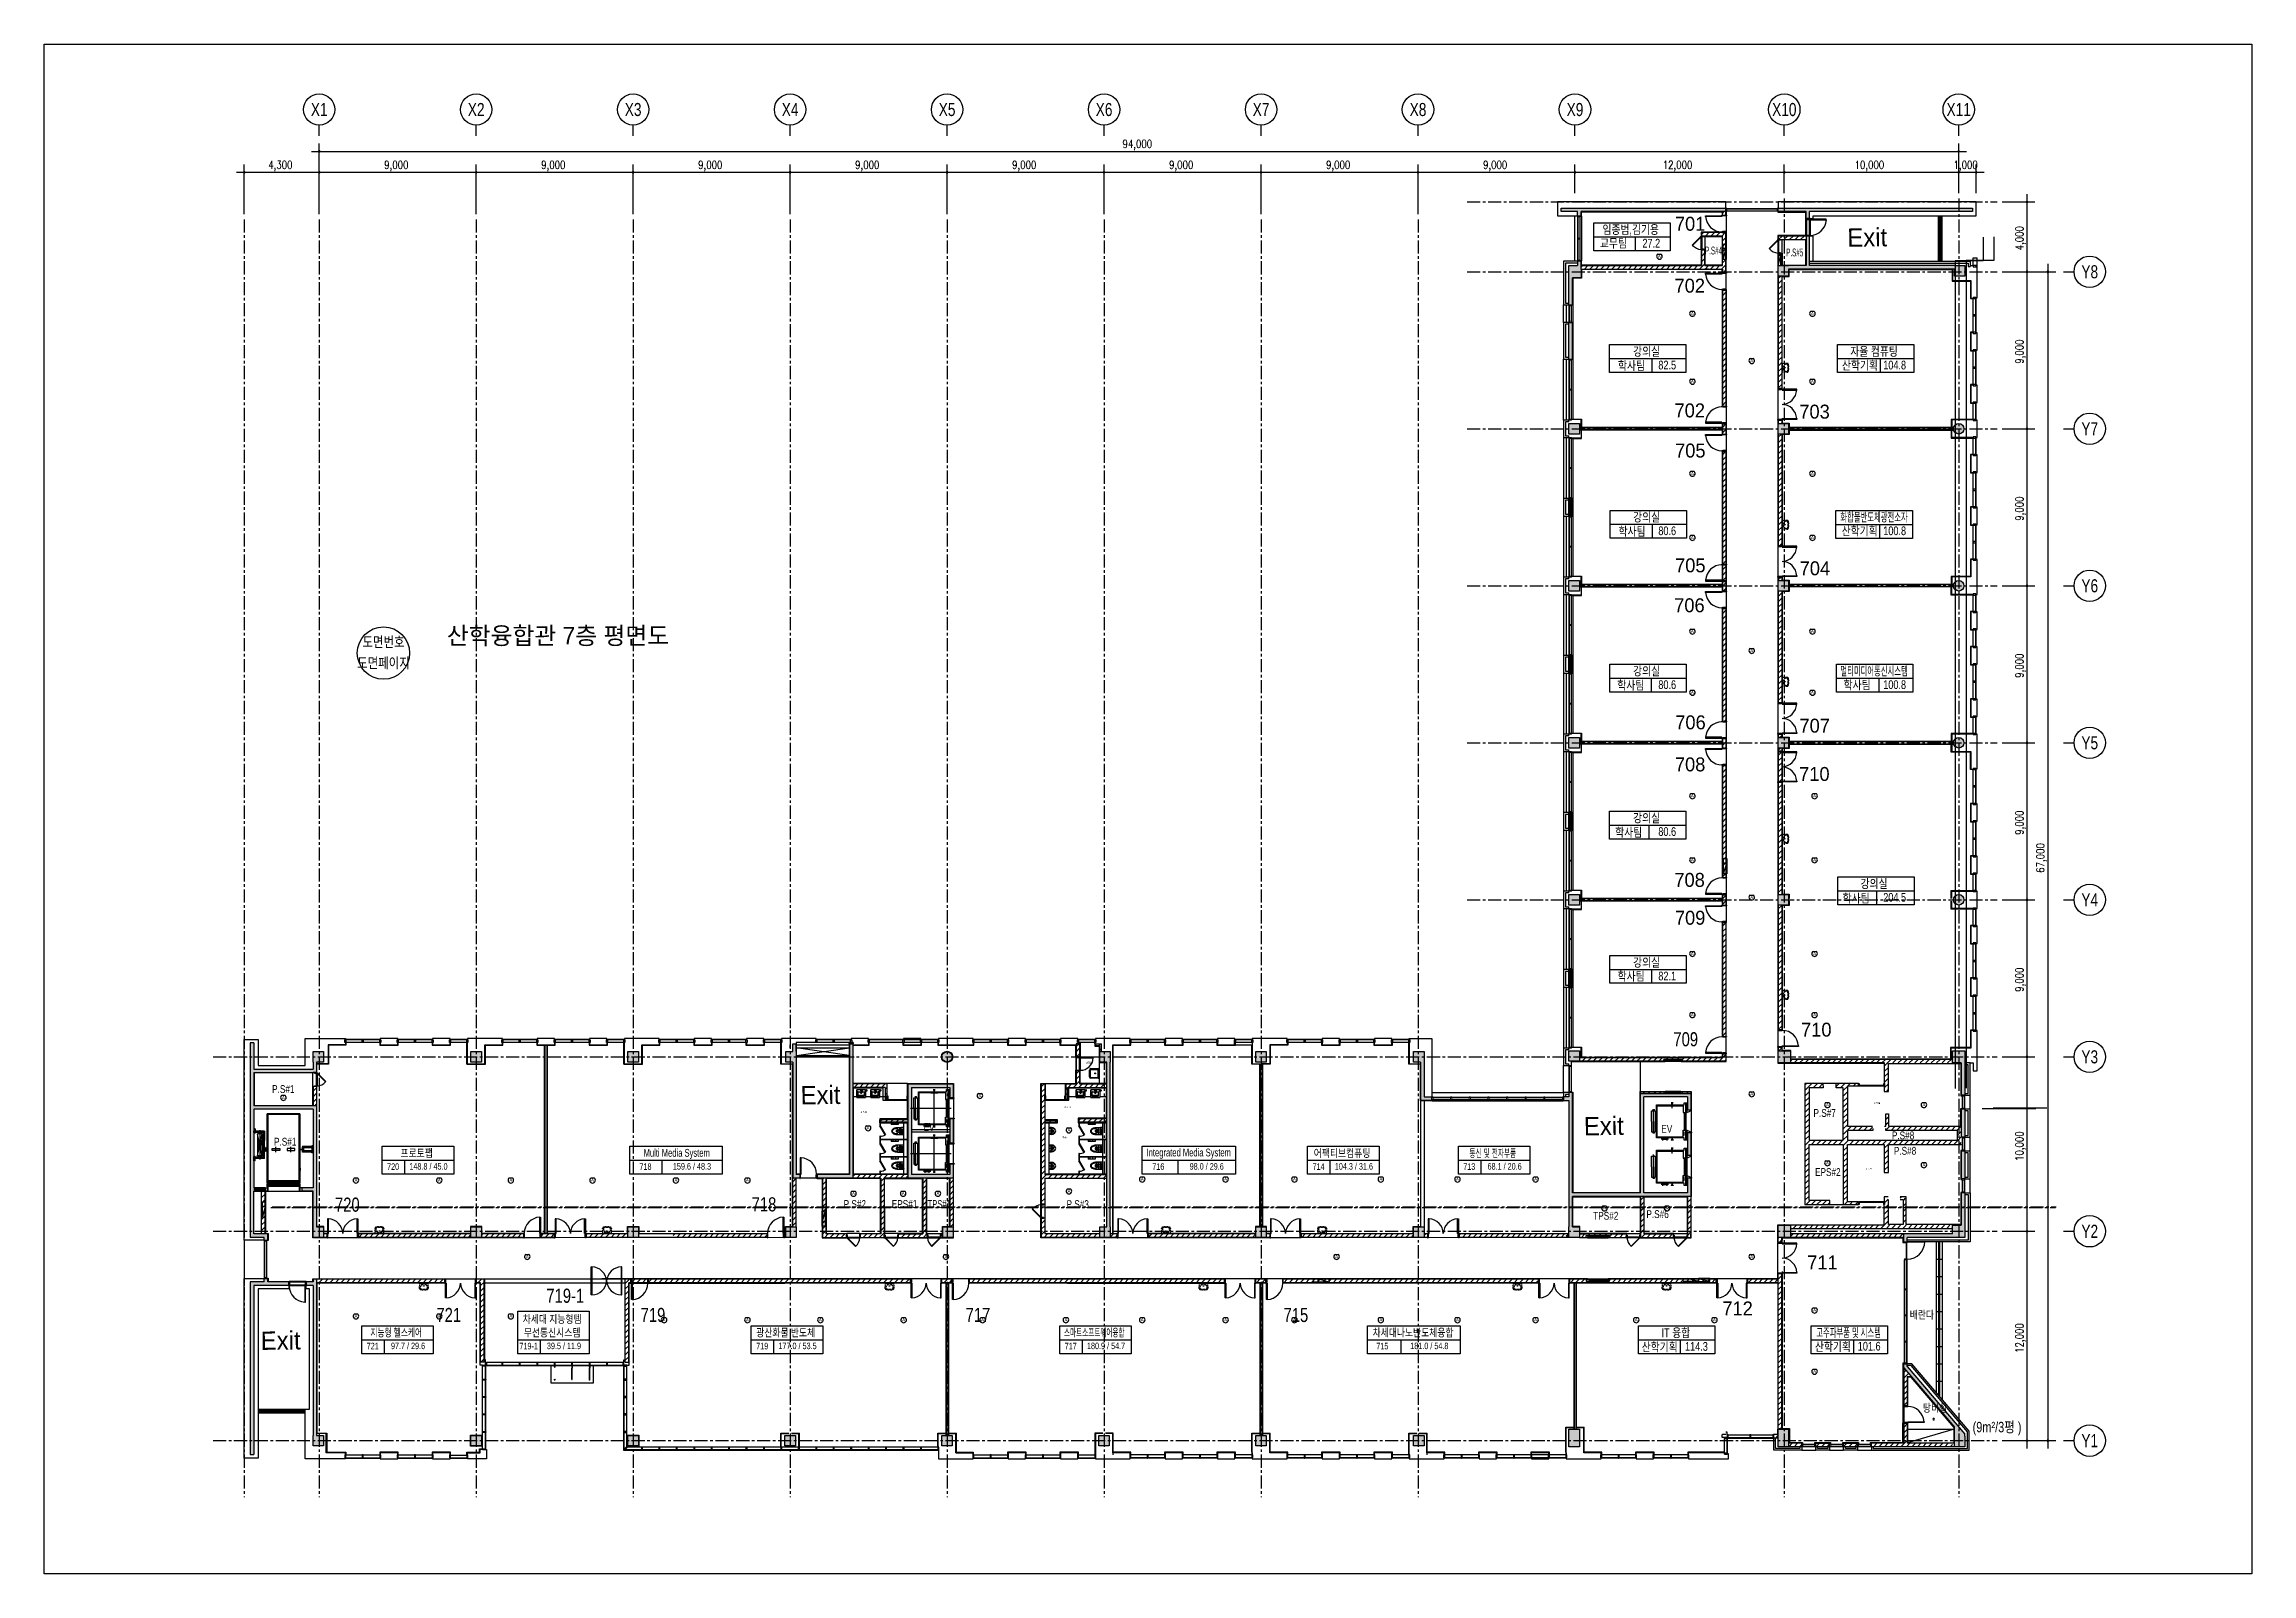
# Model space of a CAD drawing. Extents: x 1198601 to 1325177, y -301855 to -214174.
import ezdxf
from ezdxf.enums import TextEntityAlignment as Align

# ---------------------------------------------------------------- set-up
doc = ezdxf.new("R2010")
doc.units = 0
doc.header["$LTSCALE"] = 600
doc.header["$MEASUREMENT"] = 0
for name, pattern in [('CEN', [62, 60, -1, 0, -1]), ('CENTER', [2, 1.25, -0.25, 0.25, -0.25]), ('HID', [0.375, 0.25, -0.125])]:
    doc.linetypes.add(name, pattern=pattern)
doc.layers.get('0').update_dxf_attribs({"linetype": 'CONTINUOUS'})
for name, color, linetype in [('252', 252, 'CONTINUOUS'), ('A-DOOR', 3, 'CONTINUOUS'), ('Beacon', 3, 'CONTINUOUS'), ('CEN', 1, 'CENTER'), ('COL', 2, 'CONTINUOUS'), ('DIM', 9, 'CONTINUOUS'), ('ELE1', 94, 'CONTINUOUS'), ('ELEV', 7, 'CONTINUOUS'), ('Exit', 10, 'CONTINUOUS'), ('INT', 13, 'CONTINUOUS'), ('INT1', 13, 'HID'), ('WAL', 4, 'CONTINUOUS'), ('WALLLL', 7, 'CONTINUOUS'), ('WID', 4, 'CONTINUOUS'), ('WID1', 7, 'CONTINUOUS')]:
    doc.layers.add(name, color=color, linetype=linetype)
doc.styles.add('AT3', font='romans.shx', dxfattribs={"width": 0.8, "bigfont": 'whgtxt.shx'})
doc.styles.add('BUBBLE', font='Dotum.ttf', dxfattribs={"width": 0.8})
doc.styles.add('DT6', font='Dotum.ttf')
doc.styles.add('GHH', font='Dotum.ttf')
doc.styles.get("Standard").update_dxf_attribs({"font": ''})
doc.styles.add('T25', font='Dotum.ttf', dxfattribs={"width": 0.8})
doc.styles.add('T3', font='Dotum.ttf', dxfattribs={"width": 0.8})
doc.styles.get('STANDARD').set_extended_font_data('HY울릉도M')

msp = doc.modelspace()

# ---------------------------------------------------------------- texts
at = {"style": 'T3', "width": 0.8}
for tag, text, p in [('도면번호', '2', (1218056, -248437)), ('도면페이지', 'A2-05', (1218056, -249637))]:
    msp.add_attdef(tag, text=text, height=600, dxfattribs=at).set_placement(p, align=Align.MIDDLE_CENTER)
at = {"layer": 'DIM', "style": 'BUBBLE', "width": 0.8}
for s, p in [('X1', (1214370, -217920)), ('X2', (1223370, -217920)), ('X3', (1232370, -217920)), ('X4', (1241370, -217920)), ('X5', (1250370, -217920)), ('X6', (1259370, -217920)), ('X7', (1268370, -217920)), ('X8', (1277370, -217920)), ('X9', (1286370, -217920)), ('X10', (1298370, -217920)), ('X11', (1308370, -217920)), ('Y8', (1315883, -227220)), ('Y7', (1315883, -236220)), ('Y6', (1315883, -245220)), ('Y5', (1315883, -254220)), ('Y4', (1315883, -263220)), ('Y3', (1315883, -272220)), ('Y2', (1315883, -282220)), ('Y1', (1315883, -294220))]:
    msp.add_text(s, height=750, dxfattribs=at).set_placement(p, align=Align.MIDDLE_CENTER)
at = {"layer": 'DIM', "linetype": 'CEN', "style": 'AT3', "width": 0.8}
for s, p in [('94,000', (1260428, -220114)), ('4,300', (1211449, -221314)), ('9,000', (1218099, -221314)), ('9,000', (1227099, -221314)), ('9,000', (1236099, -221314)), ('9,000', (1245099, -221314)), ('9,000', (1254099, -221314)), ('9,000', (1263099, -221314)), ('9,000', (1272099, -221314)), ('9,000', (1281099, -221314)), ('12,000', (1291402, -221314)), ('10,000', (1302402, -221314))]:
    msp.add_text(s, height=450, dxfattribs=at).set_placement(p)
for s, p in [('4,000', (1312077, -225991)), ('9,000', (1312077, -232491)), ('9,000', (1312077, -241491)), ('9,000', (1312077, -250491)), ('9,000', (1312077, -259491)), ('67,000', (1313277, -261671)), ('9,000', (1312077, -268491)), ('10,000', (1312077, -278188)), ('12,000', (1312077, -289188))]:
    msp.add_text(s, height=450, rotation=90, dxfattribs=at).set_placement(p)
at = {"layer": 'WALLLL', "linetype": 'CEN', "style": 'AT3', "width": 0.8}
msp.add_text('1,000', height=450, dxfattribs=at).set_placement((1308073, -221313))
at = {"layer": 'WALLLL'}
for s, height, style, width, p in [('교무팀', 500, 'T25', 0.8, (1288576, -225586)), ('임종범,김기용', 500, 'T25', 0.8, (1289564, -224804)), ('27.2', 500, 'T25', 0.8, (1290744, -225582)), ('P.S#4', 450, 'T25', 0.5, (1294314, -226001)), ('P.S#5', 450, 'T25', 0.5, (1298968, -226113)), ('강의실', 500, 'T25', 0.8, (1290476, -231790)), ('자율 컴퓨팅', 500, 'T25', 0.8, (1303516, -231790)), ('학사팀', 500, 'T25', 0.8, (1289607, -232602)), ('82.5', 500, 'T25', 0.8, (1291657, -232567)), ('산학기획', 500, 'T25', 0.8, (1302707, -232586)), ('104.8', 500, 'T25', 0.8, (1304697, -232567)), ('강의실', 500, 'T25', 0.8, (1290476, -241290)), ('화합물반도체광전소자', 500, 'T25', 0.6, (1303516, -241290)), ('학사팀', 500, 'T25', 0.8, (1289639, -242102)), ('80.6', 500, 'T25', 0.8, (1291657, -242067)), ('산학기획', 500, 'T25', 0.8, (1302692, -242082)), ('100.8', 500, 'T25', 0.8, (1304697, -242067)), ('학사팀', 500, 'T25', 0.8, (1289569, -250922)), ('강의실', 500, 'T25', 0.8, (1290476, -250110)), ('멀티미디어통신시스템', 500, 'T25', 0.6, (1303516, -250110)), ('학사팀', 500, 'T25', 0.8, (1302545, -250902)), ('80.6', 500, 'T25', 0.8, (1291657, -250887)), ('100.8', 500, 'T25', 0.8, (1304697, -250887)), ('학사팀', 500, 'T25', 0.8, (1289449, -259352)), ('강의실', 500, 'T25', 0.8, (1290476, -258530)), ('80.6', 500, 'T25', 0.8, (1291657, -259307)), ('강의실', 500, 'T25', 0.8, (1303516, -262300)), ('학사팀', 500, 'T25', 0.8, (1302489, -263132)), ('204.5', 500, 'T25', 0.8, (1304697, -263077)), ('강의실', 500, 'T25', 0.8, (1290476, -266810)), ('학사팀', 500, 'T25', 0.8, (1289589, -267602)), ('82.1', 500, 'T25', 0.8, (1291657, -267587)), ('P.S#1', 450, 'T25', 0.8, (1212314, -274068)), ('P.S#7', 450, 'T25', 0.8, (1300685, -275436)), ('P.S#1', 450, 'T25', 0.8, (1212420, -277085)), ('EV', 450, 'T3', 0.8, (1249336, -276247)), ('EV', 450, 'T3', 0.8, (1291634, -276347)), ('P.S#8', 450, 'T25', 0.8, (1305180, -276723)), ('720', 375, 'T25', 0.8, (1218609, -278510)), ('프로토팹', 450, 'T25', 0.8, (1219956, -277740)), ('148.8 / 45.0', 375, 'T25', 0.8, (1220634, -278498)), ('718', 375, 'T25', 0.8, (1233077, -278510)), ('Multi Media System', 450, 'T25', 0.7, (1234869, -277723)), ('159.6 / 48.3', 375, 'T25', 0.8, (1235742, -278498)), ('Integrated Media System', 450, 'T25', 0.7, (1264225, -277704)), ('716', 375, 'T25', 0.8, (1262478, -278510)), ('98.0 / 29.6', 375, 'T25', 0.8, (1265255, -278498)), ('714', 375, 'T25', 0.8, (1271669, -278510)), ('어팩티브컴퓨팅', 450, 'T25', 0.8, (1273016, -277740)), ('104.3 / 31.6', 375, 'T25', 0.8, (1273694, -278498)), ('713', 375, 'T25', 0.8, (1280309, -278510)), ('통신 및 전자부품', 450, 'T25', 0.6, (1281656, -277740)), ('68.1 / 20.6', 375, 'T25', 0.8, (1282334, -278498)), ('P.S#8', 450, 'T25', 0.8, (1305293, -277607)), ('EPS#2', 450, 'T25', 0.8, (1300867, -278825)), ('P.S#2', 450, 'T25', 0.8, (1245079, -280657)), ('EPS#1', 450, 'T25', 0.8, (1247931, -280657)), ('TPS#1', 450, 'T25', 0.6, (1249914, -280657)), ('P.S#3', 450, 'T25', 0.8, (1257857, -280663)), ('TPS#2', 450, 'T25', 0.8, (1288136, -281331)), ('P.S#6', 450, 'T25', 0.8, (1291105, -281236)), ('차세대 지능형템', 450, 'T25', 0.8, (1227726, -287251)), ('배란다', 450, 'T3', 0.8, (1306260, -287006)), ('지능형 헬스케어', 450, 'T25', 0.7, (1218786, -288030)), ('97.7 / 29.6', 375, 'T25', 0.8, (1219464, -288788)), ('무선통신시스템', 450, 'T25', 0.8, (1227726, -288030)), ('39.5 / 11.9', 375, 'T25', 0.8, (1228404, -288788)), ('광산화물 반도체', 450, 'T25', 0.8, (1241116, -288030)), ('177.0 / 53.5', 375, 'T25', 0.8, (1241794, -288788)), ('스마트소프트웨어융합', 450, 'T25', 0.6, (1258806, -288030)), ('180.9 / 54.7', 375, 'T25', 0.8, (1259484, -288788)), ('차세대나노반도체융합', 450, 'T25', 0.8, (1277086, -288030)), ('181.0 / 54.8', 375, 'T25', 0.8, (1278018, -288788)), ('산학기획', 500, 'T25', 0.8, (1291227, -288856)), ('IT 융합', 500, 'T25', 0.8, (1292153, -288041)), ('114.3', 500, 'T25', 0.8, (1293334, -288818)), ('산학기획', 500, 'T25', 0.8, (1301157, -288836)), ('고주파부품 및 시스템', 500, 'T25', 0.6, (1302056, -288030)), ('101.6', 500, 'T25', 0.8, (1303237, -288807)), ('721', 375, 'T25', 0.8, (1217439, -288800)), ('719-1', 375, 'T25', 0.8, (1226379, -288800)), ('719', 375, 'T25', 0.8, (1239769, -288800)), ('717', 375, 'T25', 0.8, (1257459, -288800)), ('715', 375, 'T25', 0.8, (1275324, -288800)), ('탕비실', 450, 'T3', 0.8, (1307011, -292348))]:
    msp.add_text(s, height=height, dxfattribs=dict(at, style=style, width=width)).set_placement(p, align=Align.MIDDLE_CENTER)
at = {"layer": 'WALLLL', "style": 'T25'}
for s, p in [('701', (1292971, -224467)), ('702', (1292951, -228017)), ('702', (1292951, -235167)), ('703', (1300104, -235237)), ('705', (1292981, -237467)), ('705', (1292981, -244047)), ('704', (1300124, -244217)), ('706', (1292931, -246337)), ('706', (1292991, -253047)), ('707', (1300114, -253237)), ('708', (1292971, -255457)), ('710', (1300094, -256007)), ('708', (1292941, -262077)), ('709', (1292971, -264247)), ('711', (1300558, -284007)), ('712', (1295692, -286643))]:
    msp.add_text(s, height=800, dxfattribs=at).set_placement(p, align=Align.MIDDLE_CENTER)
at = {"layer": 'WALLLL', "linetype": 'CEN'}
for p in [(1301988, -225791), (1241976, -274951), (1286886, -276723), (1211023, -289020)]:
    msp.add_text('Exit', height=1049, rotation=0.75835, dxfattribs=at).set_placement(p)
at = {"layer": 'WALLLL', "style": 'DT6'}
msp.add_text('산학융합관 7층 평면도', height=1000, dxfattribs=at).set_placement((1234434, -248077), align=Align.MIDDLE_RIGHT)
at = {"layer": 'WALLLL', "linetype": 'CEN'}
for p in [(1258332, -272598), (1245418, -275430), (1257098, -275170), (1303517, -274913), (1256971, -276891), (1303041, -278702)]:
    msp.add_text('화장실', height=90.4, dxfattribs=at).set_placement(p)
at = {"layer": 'WALLLL', "style": 'T3', "width": 0.8}
msp.add_text('(9m²/3평 )', height=600, dxfattribs=at).set_placement((1309167, -293442), align=Align.MIDDLE_LEFT)
for tag, p in [('709', (1292718, -271212)), ('720', (1215984, -280692)), ('718', (1239872, -280676)), ('719-1', (1228478, -285912)), ('721', (1221798, -287015)), ('719', (1233508, -287015)), ('717', (1252139, -287015)), ('715', (1270367, -287015))]:
    msp.add_attdef(tag, text='실명', height=810, dxfattribs=at).set_placement(p, align=Align.MIDDLE_CENTER)
at = {"layer": 'WALLLL', "style": 'T3'}
msp.add_attdef('710', text='실명', height=800, dxfattribs=at).set_placement((1300205, -270662), align=Align.MIDDLE_CENTER)

# ---------------------------------------------------------------- blocks, each defined once
blk = doc.blocks.new('A$C46A60E2E')
at = {"layer": 'Beacon'}
blk.add_line((0.7, 2.9), (2.5, 2.9), dxfattribs=at)
blk.add_arc((1.6, 1.6), 1.6, 123.5577, 56.4423, dxfattribs=at)
at = {"color": 3, "style": 'GHH', "width": 0.85}
blk.add_text('A', height=1.8, dxfattribs=at).set_placement((1.6, 1.6), align=Align.MIDDLE)

# ---------------------------------------------------------------- hatches: boundary and pattern name
at = {"layer": '252'}
for points in [[(1285570, -223570), (1285570, -223770), (1286520, -223770), (1286520, -224020), (1286720, -224020), (1286720, -223770), (1295020, -223770), (1295020, -223570)], [(1299620, -223770), (1299620, -224170), (1299820, -224170), (1299820, -223770), (1309170, -223770), (1309170, -223570), (1298020, -223570), (1298020, -223770)], [(1299620, -226870), (1298620, -226870), (1298020, -226870), (1298020, -227470), (1298620, -227470), (1298620, -227070), (1308120, -227070), (1308120, -227470), (1308720, -227470), (1308720, -226870), (1308120, -226870), (1307420, -226870), (1299820, -226870), (1299820, -225170), (1299620, -225170)], [(1286020, -229120), (1286220, -229120), (1286220, -227570), (1286720, -227570), (1286720, -227070), (1286720, -226620), (1286520, -226620), (1286520, -226870), (1286020, -226870), (1286020, -227470)], [(1286020, -232220), (1286220, -232220), (1286220, -230120), (1286020, -230120)], [(1286020, -241220), (1286220, -241220), (1286220, -240220), (1286020, -240220)], [(1286020, -250220), (1286220, -250220), (1286220, -249220), (1286020, -249220)], [(1286020, -259220), (1286220, -259220), (1286220, -258220), (1286020, -258220)], [(1286220, -267220), (1286020, -267220), (1286020, -268220), (1286220, -268220)], [(1213370, -279720), (1213370, -279920), (1214020, -279920), (1214020, -281970), (1214020, -282570), (1214620, -282570), (1214620, -281970), (1214220, -281970), (1214220, -275020), (1210620, -275020), (1210620, -273120), (1214220, -273120), (1214220, -272520), (1214620, -272520), (1214620, -271920), (1214020, -271920), (1214020, -272520), (1214020, -272920), (1210620, -272920), (1210620, -271420), (1210420, -271420), (1210420, -282570), (1211220, -282570), (1211220, -282720), (1211420, -282720), (1211420, -282370), (1210620, -282370), (1210620, -279920), (1210620, -279720), (1210620, -275220), (1214020, -275220), (1214020, -279720)], [(1241720, -272520), (1241720, -271920), (1241720, -271470), (1241520, -271470), (1241520, -271920), (1241120, -271920), (1241120, -272520), (1241520, -272520), (1241520, -279170), (1241920, -279170), (1241920, -278970), (1241720, -278970)], [(1242920, -278970), (1242920, -279170), (1244970, -279170), (1244970, -271470), (1244770, -271470), (1244770, -278970)], [(1259720, -272520), (1259720, -271920), (1259120, -271920), (1259120, -272520), (1259520, -272520), (1259520, -281970), (1259120, -281970), (1259120, -282570), (1259720, -282570), (1259720, -281970)], [(1277520, -274720), (1278170, -274720), (1278170, -274520), (1277720, -274520), (1277720, -272520), (1277720, -271920), (1277120, -271920), (1277120, -272520), (1277520, -272520)], [(1308520, -274420), (1308720, -274420), (1308720, -272570), (1308720, -271870), (1308020, -271870), (1308020, -272570), (1308520, -272570)], [(1308720, -275220), (1308520, -275220), (1308520, -276820), (1308720, -276820)], [(1308720, -277620), (1308520, -277620), (1308520, -279220), (1308720, -279220)], [(1211270, -279920), (1211270, -279720), (1210620, -279720), (1210620, -279920)], [(1308520, -281870), (1308020, -281870), (1308020, -282370), (1305220, -282370), (1305220, -282820), (1305420, -282820), (1305420, -282570), (1308020, -282570), (1308720, -282570), (1308720, -281870), (1308720, -280020), (1308520, -280020)], [(1212620, -285320), (1212620, -285120), (1211420, -285120), (1211420, -284920), (1211220, -284920), (1211220, -285120), (1210420, -285120), (1210420, -295020), (1210620, -295020), (1210620, -285320)], [(1214020, -285320), (1214020, -293920), (1214020, -294520), (1214620, -294520), (1214620, -293920), (1214220, -293920), (1214220, -284970), (1214020, -284970), (1214020, -285120), (1213620, -285120), (1213620, -285320)], [(1308120, -293970), (1308120, -294570), (1308720, -294570), (1308720, -293970), (1308720, -293849), (1305420, -289973), (1305420, -289820), (1305220, -289820), (1305220, -290047), (1308120, -293453)]]:
    msp.add_hatch(color=256, dxfattribs=at).paths.add_polyline_path(points)
h = msp.add_hatch(color=256, dxfattribs=at)
edge = h.paths.add_edge_path()
edge.add_arc((1308370, -236220), 300, 0, 360)
h.paths.add_polyline_path([(1298020, -235920), (1298620, -235920), (1298620, -236520), (1298020, -236520)])
h.paths.add_polyline_path([(1286020, -235920), (1286620, -235920), (1286620, -236520), (1286020, -236520)])
h.paths.add_polyline_path([(1286020, -244920), (1286620, -244920), (1286620, -245520), (1286020, -245520)])
h.paths.add_polyline_path([(1298020, -244920), (1298620, -244920), (1298620, -245520), (1298020, -245520)])
edge = h.paths.add_edge_path()
edge.add_arc((1308370, -245220), 300, 0, 360)
h.paths.add_polyline_path([(1298020, -253920), (1298620, -253920), (1298620, -254520), (1298020, -254520)])
h.paths.add_polyline_path([(1286020, -253920), (1286620, -253920), (1286620, -254520), (1286020, -254520)])
edge = h.paths.add_edge_path()
edge.add_arc((1308370, -254220), 300, 0, 360)
h.paths.add_polyline_path([(1298020, -262920), (1298620, -262920), (1298620, -263520), (1298020, -263520)])
h.paths.add_polyline_path([(1286020, -262920), (1286620, -262920), (1286620, -263520), (1286020, -263520)])
edge = h.paths.add_edge_path()
edge.add_arc((1308370, -263220), 300, 0, 360)
h.paths.add_polyline_path([(1286020, -271870), (1286620, -271870), (1286620, -272470), (1286020, -272470)])
h.paths.add_polyline_path([(1298020, -271870), (1298720, -271870), (1298720, -272570), (1298020, -272570)])
h.paths.add_polyline_path([(1298020, -293570), (1298620, -293570), (1298620, -294570), (1298020, -294570)])
h.paths.add_polyline_path([(1298020, -281870), (1298720, -281870), (1298720, -282570), (1298020, -282570)])
h.paths.add_polyline_path([(1286020, -293570), (1286620, -293570), (1286620, -294570), (1286020, -294570)])
h = msp.add_hatch(color=256, dxfattribs=at)
h.paths.add_polyline_path([(1223070, -293920), (1223670, -293920), (1223670, -294520), (1223070, -294520)])
h.paths.add_polyline_path([(1232070, -293920), (1232670, -293920), (1232670, -294520), (1232070, -294520)])
h.paths.add_polyline_path([(1232070, -271920), (1232670, -271920), (1232670, -272520), (1232070, -272520)])
h.paths.add_polyline_path([(1232070, -281970), (1232670, -281970), (1232670, -282570), (1232070, -282570)])
h.paths.add_polyline_path([(1223070, -281970), (1223670, -281970), (1223670, -282570), (1223070, -282570)])
h.paths.add_polyline_path([(1223070, -271920), (1223670, -271920), (1223670, -272520), (1223070, -272520)])
h.paths.add_polyline_path([(1241070, -293920), (1241670, -293920), (1241670, -294520), (1241070, -294520)])
h.paths.add_polyline_path([(1250070, -293920), (1250670, -293920), (1250670, -294520), (1250070, -294520)])
h.paths.add_polyline_path([(1250120, -281970), (1250720, -281970), (1250720, -282570), (1250120, -282570)])
h.paths.add_polyline_path([(1241120, -281970), (1241720, -281970), (1241720, -282570), (1241120, -282570)])
edge = h.paths.add_edge_path()
edge.add_arc((1250370, -272220), 300, 0, 360)
h.paths.add_polyline_path([(1259070, -293920), (1259670, -293920), (1259670, -294520), (1259070, -294520)])
h.paths.add_polyline_path([(1268070, -293920), (1268670, -293920), (1268670, -294520), (1268070, -294520)])
h.paths.add_polyline_path([(1268070, -281970), (1268670, -281970), (1268670, -282570), (1268070, -282570)])
h.paths.add_polyline_path([(1268070, -271920), (1268670, -271920), (1268670, -272520), (1268070, -272520)])
h.paths.add_polyline_path([(1277120, -293920), (1277720, -293920), (1277720, -294520), (1277120, -294520)])
h.paths.add_polyline_path([(1277120, -281970), (1277720, -281970), (1277720, -282570), (1277120, -282570)])
h = msp.add_hatch(color=256, dxfattribs=at)
h.paths.add_polyline_path([(1248120, -279170), (1250720, -279170), (1250720, -278370), (1250520, -278370), (1250520, -278970), (1248320, -278970), (1248320, -273970), (1250520, -273970), (1250520, -274570), (1250720, -274570), (1250720, -273770), (1248120, -273770)])
h.paths.add_polyline_path([(1250720, -275770), (1250520, -275770), (1250520, -277170), (1250720, -277170)], flags=17)
h = msp.add_hatch(color=256, dxfattribs=at)
h.paths.add_polyline_path([(1286220, -280220), (1293020, -280220), (1293020, -279170), (1292820, -279170), (1292820, -280020), (1290320, -280020), (1290320, -274520), (1292820, -274520), (1292820, -275270), (1293020, -275270), (1293020, -274320), (1290120, -274320), (1290120, -280020), (1286220, -280020), (1286220, -274270), (1286020, -274270), (1286020, -274520), (1285720, -274520), (1285720, -274720), (1286020, -274720), (1286020, -281970), (1286020, -282570), (1286620, -282570), (1286620, -281970), (1286220, -281970)])
h.paths.add_polyline_path([(1292820, -277870), (1293020, -277870), (1293020, -276570), (1292820, -276570)], flags=17)

# ---------------------------------------------------------------- linework, layer by layer
for p, q in [((1287441, -224415), (1291821, -224415)), ((1287441, -226015), (1287441, -224415)), ((1287442, -225216), (1291822, -225216)), ((1289835, -226009), (1289835, -225209)), ((1291821, -224415), (1291821, -226015)), ((1291821, -226015), (1287441, -226015)), ((1288351, -231395), (1292731, -231395)), ((1288351, -232995), (1288351, -231395)), ((1292731, -231395), (1292731, -232995)), ((1301411, -231395), (1305791, -231395)), ((1301411, -232995), (1301411, -231395)), ((1305791, -231395), (1305791, -232995)), ((1288352, -232196), (1292732, -232196)), ((1288502, -232195), (1292602, -232195)), ((1290787, -232995), (1290787, -232195)), ((1301412, -232196), (1305792, -232196)), ((1303888, -232985), (1303888, -232185)), ((1292731, -232995), (1288351, -232995)), ((1305791, -232995), (1301411, -232995)), ((1288381, -240895), (1292761, -240895)), ((1288381, -242495), (1288381, -240895)), ((1288382, -241696), (1292762, -241696)), ((1290819, -242495), (1290819, -241695)), ((1292761, -240895), (1292761, -242495)), ((1301331, -240905), (1305711, -240905)), ((1301331, -242505), (1301331, -240905)), ((1301332, -241706), (1305712, -241706)), ((1303857, -242495), (1303857, -241695)), ((1305711, -240905), (1305711, -242505)), ((1292761, -242495), (1288381, -242495)), ((1305711, -242505), (1301331, -242505)), ((1288361, -249715), (1292741, -249715)), ((1288361, -251315), (1288361, -249715)), ((1288362, -250516), (1292742, -250516)), ((1288502, -250515), (1292602, -250515)), ((1290749, -251315), (1290749, -250515)), ((1292741, -249715), (1292741, -251315)), ((1301361, -249715), (1305741, -249715)), ((1301361, -251315), (1301361, -249715)), ((1301362, -250516), (1305742, -250516)), ((1303808, -251315), (1303808, -250515)), ((1305741, -249715), (1305741, -251315)), ((1292741, -251315), (1288361, -251315)), ((1305741, -251315), (1301361, -251315)), ((1288341, -258135), (1292721, -258135)), ((1288341, -259735), (1288341, -258135)), ((1292721, -258135), (1292721, -259735)), ((1288342, -258936), (1292722, -258936)), ((1290629, -259745), (1290629, -258945)), ((1292721, -259735), (1288341, -259735)), ((1301441, -261905), (1305821, -261905)), ((1301441, -263505), (1301441, -261905)), ((1305821, -261905), (1305821, -263505)), ((1301442, -262706), (1305822, -262706)), ((1303669, -263525), (1303669, -262725)), ((1305821, -263505), (1301441, -263505)), ((1288371, -266405), (1292751, -266405)), ((1288371, -268005), (1288371, -266405)), ((1292751, -266405), (1292751, -268005)), ((1292751, -268005), (1288371, -268005)), ((1288372, -267206), (1292752, -267206)), ((1290769, -267995), (1290769, -267195)), ((1258525, -273340), (1258525, -273000)), ((1258525, -273000), (1258530, -273000)), ((1258530, -273340), (1258525, -273340)), ((1258530, -273000), (1258530, -272980)), ((1258585, -273000), (1258530, -273000)), ((1258530, -273340), (1258585, -273340)), ((1258530, -273360), (1258530, -273340)), ((1258580, -273000), (1258580, -272980)), ((1258580, -273360), (1258580, -273340)), ((1258585, -273340), (1258585, -273000)), ((1258620, -272890), (1259090, -272890)), ((1258620, -272940), (1259000, -272940)), ((1258620, -273400), (1259000, -273400)), ((1259040, -273440), (1259040, -272900)), ((1259090, -273450), (1258620, -273450)), ((1292781, -275420), (1293057, -275300)), ((1211295, -277450), (1211295, -277455)), ((1211370, -277450), (1211295, -277450)), ((1211295, -277595), (1211295, -277600)), ((1211295, -277600), (1211370, -277600)), ((1211354, -277460), (1211300, -277460)), ((1211300, -277590), (1211354, -277590)), ((1211364, -277470), (1211364, -277580)), ((1211370, -277450), (1211370, -277600)), ((1217982, -277345), (1222082, -277345)), ((1217982, -278945), (1217982, -277345)), ((1217982, -278145), (1222082, -278145)), ((1219282, -278945), (1219282, -278145)), ((1222082, -277345), (1222082, -278945)), ((1232175, -277345), (1237482, -277345)), ((1232175, -278945), (1232175, -277345)), ((1232175, -278145), (1237482, -278145)), ((1234042, -278945), (1234042, -278145)), ((1237482, -277345), (1237482, -278945)), ((1261545, -277345), (1266904, -277345)), ((1261545, -278945), (1261545, -277345)), ((1261545, -278145), (1266904, -278145)), ((1263619, -278945), (1263619, -278145)), ((1266904, -277345), (1266904, -278945)), ((1271042, -277345), (1275142, -277345)), ((1271042, -278945), (1271042, -277345)), ((1271042, -278145), (1275142, -278145)), ((1272342, -278945), (1272342, -278145)), ((1275142, -277345), (1275142, -278945)), ((1279682, -277345), (1283782, -277345)), ((1279682, -278945), (1279682, -277345)), ((1279682, -278145), (1283782, -278145)), ((1280982, -278945), (1280982, -278145)), ((1283782, -277345), (1283782, -278945)), ((1222082, -278945), (1217982, -278945)), ((1237482, -278945), (1232175, -278945)), ((1266904, -278945), (1261545, -278945)), ((1275142, -278945), (1271042, -278945)), ((1283782, -278945), (1279682, -278945)), ((1225752, -286807), (1229852, -286807)), ((1225752, -289235), (1225752, -286807)), ((1229852, -286807), (1229852, -289235)), ((1216812, -287635), (1220912, -287635)), ((1216812, -289235), (1216812, -287635)), ((1216812, -288435), (1220912, -288435)), ((1218112, -289235), (1218112, -288435)), ((1220912, -287635), (1220912, -289235)), ((1225752, -288435), (1229852, -288435)), ((1227052, -289235), (1227052, -288435)), ((1239142, -287635), (1243242, -287635)), ((1239142, -289235), (1239142, -287635)), ((1239142, -288435), (1243242, -288435)), ((1240442, -289235), (1240442, -288435)), ((1243242, -287635), (1243242, -289235)), ((1256832, -287635), (1260932, -287635)), ((1256832, -289235), (1256832, -287635)), ((1256832, -288435), (1260932, -288435)), ((1258132, -289235), (1258132, -288435)), ((1260932, -287635), (1260932, -289235)), ((1274479, -287635), (1279793, -287635)), ((1274479, -289235), (1274479, -287635)), ((1274479, -288435), (1279793, -288435)), ((1276412, -289235), (1276412, -288435)), ((1279793, -287635), (1279793, -289235)), ((1290011, -287645), (1294391, -287645)), ((1290011, -289245), (1290011, -287645)), ((1290012, -288446), (1294392, -288446)), ((1292420, -289246), (1292420, -288446)), ((1294391, -287645), (1294391, -289245)), ((1299902, -287635), (1304282, -287635)), ((1299902, -289235), (1299902, -287635)), ((1299902, -288435), (1304282, -288435)), ((1302362, -289235), (1302362, -288435)), ((1304282, -287635), (1304282, -289235)), ((1220912, -289235), (1216812, -289235)), ((1229852, -289235), (1225752, -289235)), ((1243242, -289235), (1239142, -289235)), ((1260932, -289235), (1256832, -289235)), ((1279793, -289235), (1274479, -289235)), ((1294391, -289245), (1290011, -289245)), ((1304282, -289235), (1299902, -289235))]:
    msp.add_line(p, q)
at = {"color": 13}
for p, q in [((1244750, -271403), (1244750, -271457)), ((1244858, -271400), (1244753, -271400)), ((1244753, -271457), (1244753, -271403)), ((1244753, -271403), (1244858, -271403)), ((1244780, -271457), (1244753, -271457)), ((1244753, -271460), (1244780, -271460)), ((1244780, -271460), (1244780, -271469)), ((1244780, -271469), (1244783, -271469)), ((1244783, -271469), (1244783, -271460)), ((1244858, -271400), (1244987, -271400)), ((1244987, -271403), (1244858, -271403)), ((1244957, -271469), (1244957, -271460)), ((1244960, -271469), (1244957, -271469)), ((1244960, -271457), (1244987, -271457)), ((1244987, -271460), (1244960, -271460)), ((1244960, -271460), (1244960, -271469)), ((1244987, -271457), (1244987, -271403)), ((1244990, -271403), (1244990, -271457))]:
    msp.add_line(p, q, dxfattribs=at)
at = {"color": 5}
msp.add_line((1255970, -280670), (1255970, -281470), dxfattribs=at)
for centre, radius in [((1218056, -249075), 1500), ((1258860, -273170), 25)]:
    msp.add_circle(centre, radius)
at = {"color": 0, "linetype": 'ByBlock'}
for centre, start, end in [((1210070, -221520), 0, 180), ((1214370, -220320), 0, 180), ((1214370, -220320), 180, 0), ((1214370, -221520), 0, 180), ((1214370, -221520), 0, 180), ((1223370, -221520), 0, 180), ((1223370, -221520), 0, 180), ((1232370, -221520), 0, 180), ((1232370, -221520), 0, 180), ((1241370, -221520), 0, 180), ((1241370, -221520), 0, 180), ((1250370, -221520), 0, 180), ((1250370, -221520), 0, 180), ((1259370, -221520), 0, 180), ((1259370, -221520), 0, 180), ((1268370, -221520), 0, 180), ((1268370, -221520), 0, 180), ((1277370, -221520), 0, 180), ((1277370, -221520), 0, 180), ((1286370, -221520), 0, 180), ((1286370, -221520), 0, 180), ((1298370, -221520), 0, 180), ((1298370, -221520), 0, 180), ((1308370, -220320), 0, 180), ((1308370, -220320), 180, 0), ((1308370, -221520), 0, 180), ((1308370, -221520), 0, 180), ((1309370, -221520), 0, 180), ((1210070, -221520), 180, 0), ((1214370, -221520), 180, 0), ((1214370, -221520), 180, 0), ((1223370, -221520), 180, 0), ((1223370, -221520), 180, 0), ((1232370, -221520), 180, 0), ((1232370, -221520), 180, 0), ((1241370, -221520), 180, 0), ((1241370, -221520), 180, 0), ((1250370, -221520), 180, 0), ((1250370, -221520), 180, 0), ((1259370, -221520), 180, 0), ((1259370, -221520), 180, 0), ((1268370, -221520), 180, 0), ((1268370, -221520), 180, 0), ((1277370, -221520), 180, 0), ((1277370, -221520), 180, 0), ((1286370, -221520), 180, 0), ((1286370, -221520), 180, 0), ((1298370, -221520), 180, 0), ((1298370, -221520), 180, 0), ((1308370, -221520), 180, 0), ((1308370, -221520), 180, 0), ((1309370, -221520), 180, 0), ((1312283, -223220), 90, 270), ((1312283, -223220), 270, 90), ((1312283, -227220), 90, 270), ((1312283, -227220), 90, 270), ((1312283, -227220), 270, 90), ((1312283, -227220), 270, 90), ((1313483, -227220), 90, 270), ((1313483, -227220), 270, 90), ((1312283, -236220), 90, 270), ((1312283, -236220), 90, 270), ((1312283, -236220), 270, 90), ((1312283, -236220), 270, 90), ((1312283, -245220), 90, 270), ((1312283, -245220), 90, 270), ((1312283, -245220), 270, 90), ((1312283, -245220), 270, 90), ((1312283, -254220), 90, 270), ((1312283, -254220), 90, 270), ((1312283, -254220), 270, 90), ((1312283, -254220), 270, 90), ((1312283, -263220), 90, 270), ((1312283, -263220), 90, 270), ((1312283, -263220), 270, 90), ((1312283, -263220), 270, 90), ((1312283, -272220), 90, 270), ((1312283, -272220), 90, 270), ((1312283, -272220), 270, 90), ((1312283, -272220), 270, 90), ((1312283, -282220), 90, 270), ((1312283, -282220), 90, 270), ((1312283, -282220), 270, 90), ((1312283, -282220), 270, 90), ((1312283, -294220), 90, 270), ((1312283, -294220), 270, 90), ((1313483, -294220), 90, 270), ((1313483, -294220), 270, 90)]:
    msp.add_arc(centre, 46.9, start, end, dxfattribs=at)
at = {"color": 13}
for centre, start, end in [((1244753, -271403), 90, 180), ((1244753, -271457), 180, 270), ((1244780, -271460), 0, 90), ((1244960, -271460), 90, 180), ((1244987, -271403), 0, 90), ((1244987, -271457), 270, 0)]:
    msp.add_arc(centre, 3, start, end, dxfattribs=at)
for centre, radius, start, end in [((1258620, -272980), 90, 90, 180), ((1258620, -273360), 90, 180, 270), ((1258620, -272980), 40, 90, 180), ((1258620, -273360), 40, 180, 270), ((1259000, -272980), 40, 0, 90), ((1259000, -273360), 40, 270, 0), ((1259050, -272900), 10, 90, 180), ((1259050, -273440), 10, 180, 270), ((1211300, -277455), 5, 180, 270), ((1211300, -277595), 5, 90, 180), ((1211354, -277470), 10, 0, 90), ((1211354, -277580), 10, 270, 0)]:
    msp.add_arc(centre, radius, start, end)
at = {"layer": 'A-DOOR'}
for p, q in [((1293860, -224050), (1293860, -224005)), ((1293860, -224005), (1294790, -224005)), ((1294790, -224005), (1294790, -223970)), ((1294790, -223970), (1295050, -223970)), ((1294840, -224005), (1294790, -224005)), ((1294790, -224005), (1294790, -224050)), ((1294840, -224020), (1294840, -224005)), ((1295000, -224020), (1294840, -224020)), ((1295000, -224005), (1295000, -224020)), ((1295050, -224005), (1295000, -224005)), ((1295050, -223970), (1295050, -224005)), ((1293095, -225690), (1293590, -225195)), ((1293606, -225210), (1293111, -225705)), ((1293590, -225195), (1293590, -225170)), ((1293590, -225170), (1293740, -225170)), ((1293590, -225195), (1293590, -225945)), ((1293590, -225195), (1293606, -225210)), ((1293635, -225195), (1293590, -225195)), ((1293635, -225215), (1293635, -225195)), ((1293635, -225215), (1293635, -225925)), ((1293740, -225215), (1293635, -225215)), ((1293740, -225170), (1293740, -225195)), ((1293740, -225195), (1293740, -225195)), ((1293740, -225195), (1293740, -225215)), ((1294790, -224050), (1293860, -224050)), ((1294840, -224935), (1294790, -224935)), ((1294790, -224935), (1294790, -224970)), ((1294790, -224970), (1295050, -224970)), ((1295000, -224920), (1294840, -224920)), ((1294840, -224920), (1294840, -224935)), ((1295000, -224935), (1295000, -224920)), ((1295050, -224935), (1295000, -224935)), ((1295050, -224970), (1295050, -224935)), ((1299850, -224170), (1299590, -224170)), ((1299590, -224170), (1299590, -224205)), ((1299590, -224205), (1299640, -224205)), ((1299590, -225170), (1299590, -225135)), ((1299590, -225135), (1299640, -225135)), ((1299850, -225170), (1299590, -225170)), ((1299591, -224205), (1299591, -225135)), ((1299640, -224205), (1299640, -224220)), ((1299640, -224220), (1299640, -225120)), ((1299640, -224220), (1299800, -224220)), ((1299640, -225135), (1299640, -225120)), ((1299640, -225120), (1299800, -225120)), ((1299800, -224220), (1299800, -224205)), ((1299800, -224205), (1299850, -224205)), ((1299800, -224220), (1299800, -225120)), ((1299800, -225120), (1299800, -225135)), ((1299800, -225135), (1299850, -225135)), ((1299850, -224205), (1299850, -224170)), ((1299850, -224205), (1299850, -224250)), ((1300780, -224205), (1299850, -224205)), ((1299850, -224220), (1299850, -225120)), ((1299850, -224250), (1300780, -224250)), ((1299850, -225135), (1299850, -225170)), ((1300780, -224250), (1300780, -224205)), ((1293095, -225690), (1293111, -225705)), ((1293635, -225945), (1293590, -225945)), ((1293590, -225945), (1293590, -225970)), ((1293590, -225970), (1293740, -225970)), ((1293740, -225925), (1293635, -225925)), ((1293635, -225925), (1293635, -225945)), ((1293740, -225945), (1293740, -225925)), ((1293740, -225970), (1293740, -225945)), ((1293740, -225945), (1293740, -225945)), ((1297505, -225890), (1298000, -225395)), ((1297505, -225890), (1297521, -225905)), ((1298016, -225410), (1297521, -225905)), ((1298000, -225395), (1298000, -225370)), ((1298000, -225370), (1298150, -225370)), ((1298000, -225395), (1298000, -226145)), ((1298000, -225395), (1298016, -225410)), ((1298045, -225395), (1298000, -225395)), ((1298045, -226145), (1298000, -226145)), ((1298000, -226145), (1298000, -226170)), ((1298000, -226170), (1298150, -226170)), ((1298045, -225415), (1298045, -225395)), ((1298045, -225415), (1298045, -226125)), ((1298150, -225415), (1298045, -225415)), ((1298150, -226125), (1298045, -226125)), ((1298045, -226125), (1298045, -226145)), ((1298150, -225370), (1298150, -225395)), ((1298150, -225395), (1298150, -225395)), ((1298150, -225395), (1298150, -225415)), ((1298150, -226145), (1298150, -226125)), ((1298150, -226170), (1298150, -226145)), ((1298150, -226145), (1298150, -226145)), ((1293860, -227350), (1293860, -227305)), ((1293860, -227305), (1294790, -227305)), ((1294790, -227350), (1293860, -227350)), ((1294790, -227305), (1294790, -227270)), ((1294790, -227270), (1295050, -227270)), ((1294840, -227305), (1294790, -227305)), ((1294790, -227305), (1294790, -227350)), ((1294840, -227320), (1294840, -227305)), ((1295000, -227320), (1294840, -227320)), ((1295000, -227305), (1295000, -227320)), ((1295050, -227305), (1295000, -227305)), ((1295050, -227270), (1295050, -227305)), ((1294840, -228235), (1294790, -228235)), ((1294790, -228235), (1294790, -228270)), ((1294790, -228270), (1295050, -228270)), ((1295000, -228220), (1294840, -228220)), ((1294840, -228220), (1294840, -228235)), ((1295000, -228235), (1295000, -228220)), ((1295050, -228235), (1295000, -228235)), ((1295050, -228270), (1295050, -228235)), ((1298250, -233920), (1297990, -233920)), ((1297990, -233920), (1297990, -233955)), ((1297990, -233955), (1298040, -233955)), ((1298040, -233955), (1298040, -233970)), ((1298040, -233970), (1298200, -233970)), ((1298200, -233970), (1298200, -233955)), ((1298200, -233955), (1298250, -233955)), ((1298250, -233955), (1298250, -233920)), ((1298250, -233955), (1298250, -234000)), ((1299080, -233955), (1298250, -233955)), ((1298250, -234000), (1299080, -234000)), ((1299080, -234000), (1299080, -233955)), ((1294790, -234963), (1294790, -234928)), ((1294790, -234928), (1295050, -234928)), ((1294840, -234963), (1294790, -234963)), ((1294840, -234978), (1294840, -234963)), ((1295000, -234978), (1294840, -234978)), ((1295000, -234963), (1295000, -234978)), ((1295050, -234963), (1295000, -234963)), ((1295050, -234928), (1295050, -234963)), ((1294790, -235848), (1293860, -235848)), ((1293860, -235848), (1293860, -235893)), ((1293860, -235893), (1294790, -235893)), ((1293860, -236600), (1293860, -236555)), ((1293860, -236555), (1294790, -236555)), ((1294790, -236600), (1293860, -236600)), ((1294790, -235893), (1294790, -235848)), ((1294840, -235893), (1294790, -235893)), ((1294790, -235893), (1294790, -235928)), ((1294790, -235928), (1295050, -235928)), ((1294790, -236555), (1294790, -236520)), ((1294790, -236520), (1295050, -236520)), ((1294840, -236555), (1294790, -236555)), ((1294790, -236555), (1294790, -236600)), ((1295000, -235878), (1294840, -235878)), ((1294840, -235878), (1294840, -235893)), ((1294840, -236570), (1294840, -236555)), ((1295000, -236570), (1294840, -236570)), ((1295000, -235893), (1295000, -235878)), ((1295050, -235893), (1295000, -235893)), ((1295000, -236555), (1295000, -236570)), ((1295050, -236555), (1295000, -236555)), ((1295050, -235928), (1295050, -235893)), ((1295050, -236520), (1295050, -236555)), ((1297990, -235720), (1297990, -235685)), ((1297990, -235685), (1298040, -235685)), ((1298250, -235720), (1297990, -235720)), ((1298040, -235685), (1298040, -235670)), ((1298040, -235670), (1298200, -235670)), ((1298200, -235670), (1298200, -235685)), ((1298200, -235685), (1298250, -235685)), ((1298250, -235685), (1298250, -235640)), ((1298250, -235640), (1299080, -235640)), ((1298250, -235685), (1298250, -235720)), ((1299080, -235685), (1298250, -235685)), ((1299080, -235640), (1299080, -235685)), ((1294840, -237485), (1294790, -237485)), ((1294790, -237485), (1294790, -237520)), ((1294790, -237520), (1295050, -237520)), ((1295000, -237470), (1294840, -237470)), ((1294840, -237470), (1294840, -237485)), ((1295000, -237485), (1295000, -237470)), ((1295050, -237485), (1295000, -237485)), ((1295050, -237520), (1295050, -237485)), ((1298250, -242920), (1297990, -242920)), ((1297990, -242920), (1297990, -242955)), ((1297990, -242955), (1298040, -242955)), ((1298040, -242955), (1298040, -242970)), ((1298040, -242970), (1298200, -242970)), ((1298200, -242970), (1298200, -242955)), ((1298200, -242955), (1298250, -242955)), ((1298250, -242955), (1298250, -242920)), ((1298250, -242955), (1298250, -243000)), ((1299080, -242955), (1298250, -242955)), ((1298250, -243000), (1299080, -243000)), ((1299080, -243000), (1299080, -242955)), ((1294790, -244016), (1294790, -243981)), ((1294790, -243981), (1295050, -243981)), ((1294840, -244016), (1294790, -244016)), ((1294840, -244031), (1294840, -244016)), ((1295000, -244031), (1294840, -244031)), ((1295000, -244016), (1295000, -244031)), ((1295050, -244016), (1295000, -244016)), ((1295050, -243981), (1295050, -244016)), ((1294790, -244901), (1293860, -244901)), ((1293860, -244901), (1293860, -244946)), ((1293860, -244946), (1294790, -244946)), ((1293860, -245600), (1293860, -245555)), ((1293860, -245555), (1294790, -245555)), ((1294790, -244946), (1294790, -244901)), ((1294840, -244946), (1294790, -244946)), ((1294790, -244946), (1294790, -244981)), ((1294790, -244981), (1295050, -244981)), ((1294790, -245555), (1294790, -245520)), ((1294790, -245520), (1295050, -245520)), ((1294840, -245555), (1294790, -245555)), ((1294790, -245555), (1294790, -245600)), ((1295000, -244931), (1294840, -244931)), ((1294840, -244931), (1294840, -244946)), ((1294840, -245570), (1294840, -245555)), ((1295000, -244946), (1295000, -244931)), ((1295050, -244946), (1295000, -244946)), ((1295000, -245555), (1295000, -245570)), ((1295050, -245555), (1295000, -245555)), ((1295050, -244981), (1295050, -244946)), ((1295050, -245520), (1295050, -245555)), ((1297990, -244720), (1297990, -244685)), ((1297990, -244685), (1298040, -244685)), ((1298250, -244720), (1297990, -244720)), ((1298040, -244685), (1298040, -244670)), ((1298040, -244670), (1298200, -244670)), ((1298200, -244670), (1298200, -244685)), ((1298200, -244685), (1298250, -244685)), ((1298250, -244685), (1298250, -244640)), ((1298250, -244640), (1299080, -244640)), ((1298250, -244685), (1298250, -244720)), ((1299080, -244685), (1298250, -244685)), ((1299080, -244640), (1299080, -244685)), ((1294790, -245600), (1293860, -245600)), ((1294840, -246485), (1294790, -246485)), ((1294790, -246485), (1294790, -246520)), ((1294790, -246520), (1295050, -246520)), ((1295000, -245570), (1294840, -245570)), ((1295000, -246470), (1294840, -246470)), ((1294840, -246470), (1294840, -246485)), ((1295000, -246485), (1295000, -246470)), ((1295050, -246485), (1295000, -246485)), ((1295050, -246520), (1295050, -246485)), ((1294790, -253016), (1294790, -252981)), ((1294790, -252981), (1295050, -252981)), ((1294840, -253016), (1294790, -253016)), ((1294840, -253031), (1294840, -253016)), ((1295000, -253031), (1294840, -253031)), ((1295000, -253016), (1295000, -253031)), ((1295050, -253016), (1295000, -253016)), ((1295050, -252981), (1295050, -253016)), ((1298250, -251920), (1297990, -251920)), ((1297990, -251920), (1297990, -251955)), ((1297990, -251955), (1298040, -251955)), ((1298040, -251955), (1298040, -251970)), ((1298040, -251970), (1298200, -251970)), ((1298200, -251970), (1298200, -251955)), ((1298200, -251955), (1298250, -251955)), ((1298250, -251955), (1298250, -251920)), ((1298250, -251955), (1298250, -252000)), ((1299080, -251955), (1298250, -251955)), ((1298250, -252000), (1299080, -252000)), ((1299080, -252000), (1299080, -251955)), ((1294790, -253901), (1293860, -253901)), ((1293860, -253901), (1293860, -253946)), ((1293860, -253946), (1294790, -253946)), ((1294790, -253946), (1294790, -253901)), ((1294840, -253946), (1294790, -253946)), ((1294790, -253946), (1294790, -253981)), ((1294790, -253981), (1295050, -253981)), ((1295000, -253931), (1294840, -253931)), ((1294840, -253931), (1294840, -253946)), ((1295000, -253946), (1295000, -253931)), ((1295050, -253946), (1295000, -253946)), ((1295050, -253981), (1295050, -253946)), ((1297990, -253720), (1297990, -253685)), ((1297990, -253685), (1298040, -253685)), ((1298250, -253720), (1297990, -253720)), ((1298040, -253685), (1298040, -253670)), ((1298040, -253670), (1298200, -253670)), ((1298200, -253670), (1298200, -253685)), ((1298200, -253685), (1298250, -253685)), ((1298250, -253685), (1298250, -253640)), ((1298250, -253640), (1299080, -253640)), ((1298250, -253685), (1298250, -253720)), ((1299080, -253685), (1298250, -253685)), ((1299080, -253640), (1299080, -253685)), ((1293860, -254600), (1293860, -254555)), ((1293860, -254555), (1294790, -254555)), ((1294790, -254600), (1293860, -254600)), ((1294790, -254555), (1294790, -254520)), ((1294790, -254520), (1295050, -254520)), ((1294840, -254555), (1294790, -254555)), ((1294790, -254555), (1294790, -254600)), ((1294840, -255485), (1294790, -255485)), ((1294790, -255485), (1294790, -255520)), ((1294790, -255520), (1295050, -255520)), ((1294840, -254570), (1294840, -254555)), ((1295000, -254570), (1294840, -254570)), ((1295000, -255470), (1294840, -255470)), ((1294840, -255470), (1294840, -255485)), ((1295000, -254555), (1295000, -254570)), ((1295050, -254555), (1295000, -254555)), ((1295000, -255485), (1295000, -255470)), ((1295050, -255485), (1295000, -255485)), ((1295050, -254520), (1295050, -254555)), ((1295050, -255520), (1295050, -255485)), ((1298250, -254695), (1297990, -254695)), ((1297990, -254695), (1297990, -254730)), ((1297990, -254730), (1298040, -254730)), ((1298040, -254730), (1298040, -254745)), ((1298040, -254745), (1298200, -254745)), ((1298200, -254745), (1298200, -254730)), ((1298200, -254730), (1298250, -254730)), ((1298250, -254730), (1298250, -254695)), ((1298250, -254730), (1298250, -254775)), ((1299080, -254730), (1298250, -254730)), ((1298250, -254775), (1299080, -254775)), ((1299080, -254775), (1299080, -254730)), ((1297990, -256495), (1297990, -256460)), ((1297990, -256460), (1298040, -256460)), ((1298250, -256495), (1297990, -256495)), ((1298040, -256460), (1298040, -256445)), ((1298040, -256445), (1298200, -256445)), ((1298200, -256445), (1298200, -256460)), ((1298200, -256460), (1298250, -256460)), ((1298250, -256460), (1298250, -256415)), ((1298250, -256415), (1299080, -256415)), ((1298250, -256460), (1298250, -256495)), ((1299080, -256460), (1298250, -256460)), ((1299080, -256415), (1299080, -256460)), ((1294790, -261969), (1294790, -261934)), ((1294790, -261934), (1295050, -261934)), ((1294840, -261969), (1294790, -261969)), ((1294840, -261984), (1294840, -261969)), ((1295000, -261984), (1294840, -261984)), ((1295000, -261969), (1295000, -261984)), ((1295050, -261969), (1295000, -261969)), ((1295050, -261934), (1295050, -261969)), ((1294790, -262854), (1293860, -262854)), ((1293860, -262854), (1293860, -262899)), ((1293860, -262899), (1294790, -262899)), ((1294790, -262899), (1294790, -262854)), ((1294840, -262899), (1294790, -262899)), ((1294790, -262899), (1294790, -262934)), ((1294790, -262934), (1295050, -262934)), ((1295000, -262884), (1294840, -262884)), ((1294840, -262884), (1294840, -262899)), ((1295000, -262899), (1295000, -262884)), ((1295050, -262899), (1295000, -262899)), ((1295050, -262934), (1295050, -262899)), ((1293860, -263601), (1293860, -263556)), ((1293860, -263556), (1294790, -263556)), ((1294790, -263601), (1293860, -263601)), ((1294790, -263556), (1294790, -263521)), ((1294790, -263521), (1295050, -263521)), ((1294840, -263556), (1294790, -263556)), ((1294790, -263556), (1294790, -263601)), ((1294840, -264486), (1294790, -264486)), ((1294790, -264486), (1294790, -264521)), ((1294790, -264521), (1295050, -264521)), ((1294840, -263571), (1294840, -263556)), ((1295000, -263571), (1294840, -263571)), ((1295000, -264471), (1294840, -264471)), ((1294840, -264471), (1294840, -264486)), ((1295000, -263556), (1295000, -263571)), ((1295050, -263556), (1295000, -263556)), ((1295000, -264486), (1295000, -264471)), ((1295050, -264486), (1295000, -264486)), ((1295050, -263521), (1295050, -263556)), ((1295050, -264521), (1295050, -264486)), ((1298250, -270670), (1297990, -270670)), ((1297990, -270670), (1297990, -270705)), ((1297990, -270705), (1298040, -270705)), ((1298040, -270705), (1298040, -270720)), ((1298040, -270720), (1298200, -270720)), ((1298200, -270720), (1298200, -270705)), ((1298200, -270705), (1298250, -270705)), ((1298250, -270705), (1298250, -270670)), ((1294790, -271968), (1293860, -271968)), ((1293860, -271968), (1293860, -272013)), ((1293860, -272013), (1294790, -272013)), ((1294790, -271083), (1294790, -271048)), ((1294790, -271048), (1295050, -271048)), ((1294840, -271083), (1294790, -271083)), ((1294790, -272013), (1294790, -271968)), ((1294840, -272013), (1294790, -272013)), ((1294790, -272013), (1294790, -272048)), ((1294790, -272048), (1295050, -272048)), ((1294840, -271098), (1294840, -271083)), ((1295000, -271098), (1294840, -271098)), ((1295000, -271998), (1294840, -271998)), ((1294840, -271998), (1294840, -272013)), ((1295000, -271083), (1295000, -271098)), ((1295050, -271083), (1295000, -271083)), ((1295000, -272013), (1295000, -271998)), ((1295050, -272013), (1295000, -272013)), ((1295050, -271048), (1295050, -271083)), ((1295050, -272048), (1295050, -272013)), ((1297990, -271670), (1297990, -271635)), ((1297990, -271635), (1298040, -271635)), ((1298250, -271670), (1297990, -271670)), ((1298040, -271635), (1298040, -271620)), ((1298040, -271620), (1298200, -271620)), ((1298200, -271620), (1298200, -271635)), ((1298200, -271635), (1298250, -271635)), ((1298250, -271635), (1298250, -271590)), ((1298250, -271590), (1299180, -271590)), ((1298250, -271635), (1298250, -271670)), ((1299180, -271635), (1298250, -271635)), ((1299180, -271590), (1299180, -271635)), ((1214250, -273120), (1214100, -273120)), ((1214100, -273120), (1214100, -273145)), ((1214100, -273145), (1214100, -273145)), ((1214100, -273145), (1214100, -273165)), ((1214100, -273165), (1214205, -273165)), ((1214205, -273145), (1214250, -273145)), ((1214205, -273165), (1214205, -273145)), ((1214205, -273165), (1214205, -273875)), ((1214250, -273145), (1214235, -273160)), ((1214235, -273160), (1214730, -273655)), ((1214250, -273145), (1214250, -273120)), ((1214250, -273145), (1214250, -273895)), ((1214745, -273640), (1214250, -273145)), ((1214100, -273895), (1214100, -273875)), ((1214100, -273875), (1214205, -273875)), ((1214100, -273920), (1214100, -273895)), ((1214100, -273895), (1214100, -273895)), ((1214250, -273920), (1214100, -273920)), ((1214205, -273875), (1214205, -273895)), ((1214205, -273895), (1214250, -273895)), ((1214250, -273895), (1214250, -273920)), ((1214745, -273640), (1214730, -273655)), ((1242000, -278010), (1241955, -278010)), ((1241955, -278010), (1241955, -278940)), ((1242000, -278940), (1242000, -278010)), ((1241955, -278940), (1241920, -278940)), ((1241920, -278940), (1241920, -279200)), ((1241920, -279200), (1241955, -279200)), ((1241955, -278990), (1241955, -278940)), ((1241955, -278940), (1242000, -278940)), ((1241970, -278990), (1241955, -278990)), ((1241955, -279150), (1241970, -279150)), ((1241955, -279200), (1241955, -279150)), ((1241970, -279150), (1241970, -278990)), ((1241970, -279150), (1242870, -279150)), ((1242870, -279150), (1242870, -278990)), ((1242870, -278990), (1242885, -278990)), ((1242885, -279150), (1242870, -279150)), ((1242885, -278990), (1242885, -278940)), ((1242885, -278940), (1242920, -278940)), ((1242885, -279200), (1242885, -279150)), ((1242920, -279200), (1242885, -279200)), ((1242920, -278940), (1242920, -279200)), ((1255245, -280950), (1255261, -280935)), ((1255245, -280950), (1255740, -281445)), ((1255756, -281429), (1255261, -280935)), ((1255740, -280695), (1255740, -280670)), ((1255740, -280670), (1255890, -280670)), ((1255740, -281445), (1255740, -280695)), ((1255785, -280695), (1255740, -280695)), ((1255785, -280715), (1255785, -280695)), ((1255785, -281425), (1255785, -280715)), ((1255890, -280715), (1255785, -280715)), ((1255890, -280670), (1255890, -280695)), ((1255890, -280695), (1255890, -280695)), ((1255890, -280695), (1255890, -280715)), ((1214900, -281510), (1214855, -281510)), ((1214855, -281510), (1214855, -282340)), ((1214900, -282340), (1214900, -281510)), ((1216540, -282340), (1216540, -281510)), ((1216540, -281510), (1216585, -281510)), ((1216585, -281510), (1216585, -282340)), ((1227015, -282340), (1227015, -281410)), ((1227015, -281410), (1227060, -281410)), ((1227060, -281410), (1227060, -282340)), ((1227950, -281510), (1227905, -281510)), ((1227905, -281510), (1227905, -282340)), ((1227950, -282340), (1227950, -281510)), ((1229590, -282340), (1229590, -281510)), ((1229590, -281510), (1229635, -281510)), ((1229635, -281510), (1229635, -282340)), ((1240965, -282340), (1240965, -281410)), ((1240965, -281410), (1241010, -281410)), ((1241010, -281410), (1241010, -282340)), ((1255740, -281445), (1255756, -281429)), ((1255785, -281445), (1255740, -281445)), ((1255740, -281445), (1255740, -281470)), ((1255740, -281470), (1255890, -281470)), ((1255890, -281425), (1255785, -281425)), ((1255785, -281425), (1255785, -281445)), ((1255890, -281445), (1255890, -281425)), ((1255890, -281470), (1255890, -281445)), ((1255890, -281445), (1255890, -281445)), ((1260200, -281510), (1260155, -281510)), ((1260155, -281510), (1260155, -282340)), ((1260200, -282340), (1260200, -281510)), ((1261840, -282340), (1261840, -281510)), ((1261840, -281510), (1261885, -281510)), ((1261885, -281510), (1261885, -282340)), ((1268950, -281510), (1268905, -281510)), ((1268905, -281510), (1268905, -282340)), ((1268950, -282340), (1268950, -281510)), ((1270590, -282340), (1270590, -281510)), ((1270590, -281510), (1270635, -281510)), ((1270635, -281510), (1270635, -282340)), ((1278000, -281510), (1277955, -281510)), ((1277955, -281510), (1277955, -282340)), ((1278000, -282340), (1278000, -281510)), ((1279640, -282340), (1279640, -281510)), ((1279640, -281510), (1279685, -281510)), ((1279685, -281510), (1279685, -282340)), ((1214855, -282340), (1214820, -282340)), ((1214820, -282340), (1214820, -282600)), ((1214820, -282600), (1214855, -282600)), ((1214855, -282390), (1214855, -282340)), ((1214855, -282340), (1214900, -282340)), ((1214870, -282390), (1214855, -282390)), ((1214855, -282550), (1214870, -282550)), ((1214855, -282600), (1214855, -282550)), ((1214870, -282550), (1214870, -282390)), ((1216585, -282340), (1216540, -282340)), ((1216570, -282550), (1216570, -282390)), ((1216570, -282390), (1216585, -282390)), ((1216585, -282550), (1216570, -282550)), ((1216585, -282390), (1216585, -282340)), ((1216585, -282340), (1216620, -282340)), ((1216585, -282600), (1216585, -282550)), ((1216620, -282600), (1216585, -282600)), ((1216620, -282340), (1216620, -282600)), ((1226130, -282340), (1226095, -282340)), ((1226095, -282340), (1226095, -282600)), ((1226095, -282600), (1226130, -282600)), ((1226130, -282390), (1226130, -282340)), ((1226145, -282390), (1226130, -282390)), ((1226130, -282550), (1226145, -282550)), ((1226130, -282600), (1226130, -282550)), ((1226145, -282550), (1226145, -282390)), ((1227060, -282340), (1227015, -282340)), ((1227045, -282550), (1227045, -282390)), ((1227045, -282390), (1227060, -282390)), ((1227060, -282550), (1227045, -282550)), ((1227060, -282390), (1227060, -282340)), ((1227060, -282340), (1227095, -282340)), ((1227060, -282600), (1227060, -282550)), ((1227095, -282600), (1227060, -282600)), ((1227095, -282340), (1227095, -282600)), ((1227905, -282340), (1227870, -282340)), ((1227870, -282340), (1227870, -282600)), ((1227870, -282600), (1227905, -282600)), ((1227905, -282390), (1227905, -282340)), ((1227905, -282340), (1227950, -282340)), ((1227920, -282390), (1227905, -282390)), ((1227905, -282550), (1227920, -282550)), ((1227905, -282600), (1227905, -282550)), ((1227920, -282550), (1227920, -282390)), ((1229635, -282340), (1229590, -282340)), ((1229620, -282550), (1229620, -282390)), ((1229620, -282390), (1229635, -282390)), ((1229635, -282550), (1229620, -282550)), ((1229635, -282390), (1229635, -282340)), ((1229635, -282340), (1229670, -282340)), ((1229635, -282600), (1229635, -282550)), ((1229670, -282600), (1229635, -282600)), ((1229670, -282340), (1229670, -282600)), ((1240080, -282340), (1240045, -282340)), ((1240045, -282340), (1240045, -282600)), ((1240045, -282600), (1240080, -282600)), ((1240080, -282390), (1240080, -282340)), ((1240095, -282390), (1240080, -282390)), ((1240080, -282550), (1240095, -282550)), ((1240080, -282600), (1240080, -282550)), ((1240095, -282550), (1240095, -282390)), ((1241010, -282340), (1240965, -282340)), ((1240995, -282550), (1240995, -282390)), ((1240995, -282390), (1241010, -282390)), ((1241010, -282550), (1240995, -282550)), ((1241010, -282390), (1241010, -282340)), ((1241010, -282340), (1241045, -282340)), ((1241010, -282600), (1241010, -282550)), ((1241045, -282600), (1241010, -282600)), ((1241045, -282340), (1241045, -282600)), ((1244595, -282600), (1244595, -282450)), ((1244595, -282450), (1244620, -282450)), ((1244620, -282600), (1244595, -282600)), ((1244620, -282450), (1244620, -282450)), ((1244620, -282450), (1244640, -282450)), ((1244620, -282555), (1244620, -282600)), ((1244640, -282555), (1244620, -282555)), ((1244620, -282600), (1244636, -282584)), ((1244620, -282600), (1245370, -282600)), ((1245115, -283095), (1244620, -282600)), ((1244636, -282584), (1245131, -283079)), ((1244640, -282450), (1244640, -282555)), ((1244640, -282555), (1245350, -282555)), ((1245115, -283095), (1245131, -283079)), ((1245370, -282450), (1245350, -282450)), ((1245350, -282450), (1245350, -282555)), ((1245350, -282555), (1245370, -282555)), ((1245395, -282450), (1245370, -282450)), ((1245370, -282450), (1245370, -282450)), ((1245370, -282555), (1245370, -282600)), ((1245370, -282600), (1245395, -282600)), ((1245395, -282600), (1245395, -282450)), ((1246770, -282600), (1246770, -282450)), ((1246770, -282450), (1246795, -282450)), ((1246795, -282600), (1246770, -282600)), ((1246795, -282450), (1246795, -282450)), ((1246795, -282450), (1246815, -282450)), ((1246795, -282555), (1246795, -282600)), ((1246815, -282555), (1246795, -282555)), ((1246795, -282600), (1246811, -282584)), ((1246795, -282600), (1247545, -282600)), ((1247290, -283095), (1246795, -282600)), ((1246811, -282584), (1247306, -283079)), ((1246815, -282450), (1246815, -282555)), ((1246815, -282555), (1247525, -282555)), ((1247290, -283095), (1247306, -283079)), ((1247545, -282450), (1247525, -282450)), ((1247525, -282450), (1247525, -282555)), ((1247525, -282555), (1247545, -282555)), ((1247570, -282450), (1247545, -282450)), ((1247545, -282450), (1247545, -282450)), ((1247545, -282555), (1247545, -282600)), ((1247545, -282600), (1247570, -282600)), ((1247570, -282600), (1247570, -282450)), ((1249220, -282600), (1249220, -282450)), ((1249220, -282450), (1249245, -282450)), ((1249245, -282600), (1249220, -282600)), ((1249245, -282450), (1249245, -282450)), ((1249245, -282450), (1249265, -282450)), ((1249245, -282555), (1249245, -282600)), ((1249265, -282555), (1249245, -282555)), ((1249995, -282600), (1249245, -282600)), ((1249265, -282450), (1249265, -282555)), ((1249975, -282555), (1249265, -282555)), ((1249980, -282584), (1249485, -283079)), ((1249500, -283095), (1249485, -283079)), ((1249500, -283095), (1249995, -282600)), ((1249995, -282450), (1249975, -282450)), ((1249975, -282450), (1249975, -282555)), ((1249975, -282555), (1249995, -282555)), ((1249995, -282600), (1249980, -282584)), ((1250020, -282450), (1249995, -282450)), ((1249995, -282450), (1249995, -282450)), ((1249995, -282555), (1249995, -282600)), ((1249995, -282600), (1250020, -282600)), ((1250020, -282600), (1250020, -282450)), ((1260155, -282340), (1260120, -282340)), ((1260120, -282340), (1260120, -282600)), ((1260120, -282600), (1260155, -282600)), ((1260155, -282390), (1260155, -282340)), ((1260155, -282340), (1260200, -282340)), ((1260170, -282390), (1260155, -282390)), ((1260155, -282550), (1260170, -282550)), ((1260155, -282600), (1260155, -282550)), ((1260170, -282550), (1260170, -282390)), ((1261885, -282340), (1261840, -282340)), ((1261870, -282550), (1261870, -282390)), ((1261870, -282390), (1261885, -282390)), ((1261885, -282550), (1261870, -282550)), ((1261885, -282390), (1261885, -282340)), ((1261885, -282340), (1261920, -282340)), ((1261885, -282600), (1261885, -282550)), ((1261920, -282600), (1261885, -282600)), ((1261920, -282340), (1261920, -282600)), ((1268905, -282340), (1268870, -282340)), ((1268870, -282340), (1268870, -282600)), ((1268870, -282600), (1268905, -282600)), ((1268905, -282390), (1268905, -282340)), ((1268905, -282340), (1268950, -282340)), ((1268920, -282390), (1268905, -282390)), ((1268905, -282550), (1268920, -282550)), ((1268905, -282600), (1268905, -282550)), ((1268920, -282550), (1268920, -282390)), ((1270635, -282340), (1270590, -282340)), ((1270620, -282550), (1270620, -282390)), ((1270620, -282390), (1270635, -282390)), ((1270635, -282550), (1270620, -282550)), ((1270635, -282390), (1270635, -282340)), ((1270635, -282340), (1270670, -282340)), ((1270635, -282600), (1270635, -282550)), ((1270670, -282600), (1270635, -282600)), ((1270670, -282340), (1270670, -282600)), ((1277955, -282340), (1277920, -282340)), ((1277920, -282340), (1277920, -282600)), ((1277920, -282600), (1277955, -282600)), ((1277955, -282390), (1277955, -282340)), ((1277955, -282340), (1278000, -282340)), ((1277970, -282390), (1277955, -282390)), ((1277955, -282550), (1277970, -282550)), ((1277955, -282600), (1277955, -282550)), ((1277970, -282550), (1277970, -282390)), ((1279685, -282340), (1279640, -282340)), ((1279670, -282550), (1279670, -282390)), ((1279670, -282390), (1279685, -282390)), ((1279685, -282550), (1279670, -282550)), ((1279685, -282390), (1279685, -282340)), ((1279685, -282340), (1279720, -282340)), ((1279685, -282600), (1279685, -282550)), ((1279720, -282600), (1279685, -282600)), ((1279720, -282340), (1279720, -282600)), ((1289320, -282600), (1289320, -282450)), ((1289320, -282450), (1289345, -282450)), ((1289345, -282600), (1289320, -282600)), ((1289345, -282450), (1289345, -282450)), ((1289345, -282450), (1289365, -282450)), ((1289345, -282555), (1289345, -282600)), ((1289365, -282555), (1289345, -282555)), ((1290095, -282600), (1289345, -282600)), ((1289365, -282450), (1289365, -282555)), ((1290075, -282555), (1289365, -282555)), ((1290080, -282584), (1289585, -283079)), ((1289600, -283095), (1289585, -283079)), ((1289600, -283095), (1290095, -282600)), ((1290095, -282450), (1290075, -282450)), ((1290075, -282450), (1290075, -282555)), ((1290075, -282555), (1290095, -282555)), ((1290095, -282600), (1290080, -282584)), ((1290120, -282450), (1290095, -282450)), ((1290095, -282450), (1290095, -282450)), ((1290095, -282555), (1290095, -282600)), ((1290095, -282600), (1290120, -282600)), ((1290120, -282600), (1290120, -282450)), ((1292020, -282600), (1292020, -282450)), ((1292020, -282450), (1292045, -282450)), ((1292045, -282600), (1292020, -282600)), ((1292045, -282450), (1292045, -282450)), ((1292045, -282450), (1292065, -282450)), ((1292045, -282555), (1292045, -282600)), ((1292065, -282555), (1292045, -282555)), ((1292795, -282600), (1292045, -282600)), ((1292065, -282450), (1292065, -282555)), ((1292775, -282555), (1292065, -282555)), ((1292780, -282584), (1292285, -283079)), ((1292300, -283095), (1292285, -283079)), ((1292300, -283095), (1292795, -282600)), ((1292795, -282450), (1292775, -282450)), ((1292775, -282450), (1292775, -282555)), ((1292775, -282555), (1292795, -282555)), ((1292795, -282600), (1292780, -282584)), ((1292820, -282450), (1292795, -282450)), ((1292795, -282450), (1292795, -282450)), ((1292795, -282555), (1292795, -282600)), ((1292795, -282600), (1292820, -282600)), ((1292820, -282600), (1292820, -282450)), ((1298256, -282857), (1297996, -282857)), ((1297996, -282857), (1297996, -282892)), ((1297996, -282892), (1298046, -282892)), ((1298046, -282892), (1298046, -282907)), ((1298046, -282907), (1298206, -282907)), ((1298206, -282907), (1298206, -282892)), ((1298206, -282892), (1298256, -282892)), ((1298256, -282892), (1298256, -282857)), ((1298256, -282892), (1298256, -282937)), ((1299086, -282892), (1298256, -282892)), ((1298256, -282937), (1299086, -282937)), ((1299086, -282937), (1299086, -282892)), ((1297996, -284657), (1297996, -284622)), ((1297996, -284622), (1298046, -284622)), ((1298256, -284657), (1297996, -284657)), ((1298046, -284622), (1298046, -284607)), ((1298046, -284607), (1298206, -284607)), ((1298206, -284607), (1298206, -284622)), ((1298206, -284622), (1298256, -284622)), ((1298256, -284622), (1298256, -284577)), ((1298256, -284577), (1299086, -284577)), ((1298256, -284622), (1298256, -284657)), ((1299086, -284622), (1298256, -284622)), ((1299086, -284577), (1299086, -284622)), ((1212620, -285350), (1212620, -285090)), ((1212620, -285090), (1212655, -285090)), ((1212655, -285350), (1212620, -285350)), ((1213585, -285090), (1212655, -285090)), ((1212655, -285090), (1212655, -285140)), ((1212655, -285140), (1212670, -285140)), ((1212670, -285300), (1212655, -285300)), ((1212655, -285300), (1212655, -285350)), ((1213570, -285140), (1212670, -285140)), ((1212670, -285140), (1212670, -285300)), ((1213570, -285300), (1212670, -285300)), ((1213570, -285350), (1212670, -285350)), ((1213585, -285350), (1213540, -285350)), ((1213540, -285350), (1213540, -286280)), ((1213585, -285140), (1213570, -285140)), ((1213570, -285140), (1213570, -285300)), ((1213570, -285300), (1213585, -285300)), ((1213620, -285090), (1213585, -285090)), ((1213585, -285090), (1213585, -285140)), ((1213585, -285300), (1213585, -285350)), ((1213585, -285350), (1213620, -285350)), ((1213585, -286280), (1213585, -285350)), ((1213620, -285350), (1213620, -285090)), ((1221570, -285200), (1221570, -284940)), ((1221570, -284940), (1221605, -284940)), ((1221605, -285200), (1221570, -285200)), ((1221605, -284940), (1221605, -284990)), ((1221605, -284990), (1221620, -284990)), ((1221620, -285150), (1221605, -285150)), ((1221605, -285150), (1221605, -285200)), ((1221605, -285200), (1221650, -285200)), ((1221605, -286030), (1221605, -285200)), ((1221650, -286030), (1221605, -286030)), ((1221620, -284990), (1221620, -285150)), ((1221650, -285200), (1221650, -286030)), ((1223335, -285200), (1223290, -285200)), ((1223290, -285200), (1223290, -286030)), ((1223290, -286030), (1223335, -286030)), ((1223335, -284990), (1223320, -284990)), ((1223320, -284990), (1223320, -285150)), ((1223320, -285150), (1223335, -285150)), ((1223370, -284940), (1223335, -284940)), ((1223335, -284940), (1223335, -284990)), ((1223335, -285150), (1223335, -285200)), ((1223335, -285200), (1223370, -285200)), ((1223335, -286030), (1223335, -285200)), ((1223370, -285200), (1223370, -284940)), ((1232241, -285200), (1232241, -284940)), ((1232241, -284940), (1232276, -284940)), ((1232276, -285200), (1232241, -285200)), ((1232276, -284940), (1232276, -284990)), ((1232276, -284990), (1232291, -284990)), ((1232291, -285150), (1232276, -285150)), ((1232276, -285150), (1232276, -285200)), ((1232276, -285200), (1232321, -285200)), ((1232276, -286130), (1232276, -285200)), ((1232291, -284990), (1232291, -285150)), ((1232321, -285200), (1232321, -286130)), ((1233206, -284990), (1233191, -284990)), ((1233191, -284990), (1233191, -285150)), ((1233191, -285150), (1233206, -285150)), ((1233241, -284940), (1233206, -284940)), ((1233206, -284940), (1233206, -284990)), ((1233206, -285150), (1233206, -285200)), ((1233206, -285200), (1233241, -285200)), ((1233241, -285200), (1233241, -284940)), ((1248270, -285200), (1248270, -284940)), ((1248270, -284940), (1248305, -284940)), ((1248305, -285200), (1248270, -285200)), ((1248305, -284940), (1248305, -284990)), ((1248305, -284990), (1248320, -284990)), ((1248320, -285150), (1248305, -285150)), ((1248305, -285150), (1248305, -285200)), ((1248305, -285200), (1248350, -285200)), ((1248305, -286030), (1248305, -285200)), ((1248350, -286030), (1248305, -286030)), ((1248320, -284990), (1248320, -285150)), ((1248350, -285200), (1248350, -286030)), ((1250035, -285200), (1249990, -285200)), ((1249990, -285200), (1249990, -286030)), ((1249990, -286030), (1250035, -286030)), ((1250035, -284990), (1250020, -284990)), ((1250020, -284990), (1250020, -285150)), ((1250020, -285150), (1250035, -285150)), ((1250070, -284940), (1250035, -284940)), ((1250035, -284940), (1250035, -284990)), ((1250035, -285150), (1250035, -285200)), ((1250035, -285200), (1250070, -285200)), ((1250035, -286030), (1250035, -285200)), ((1250070, -285200), (1250070, -284940)), ((1250646, -285200), (1250646, -284940)), ((1250646, -284940), (1250681, -284940)), ((1250681, -285200), (1250646, -285200)), ((1250681, -284940), (1250681, -284990)), ((1250681, -284990), (1250696, -284990)), ((1250696, -285150), (1250681, -285150)), ((1250681, -285150), (1250681, -285200)), ((1250681, -285200), (1250726, -285200)), ((1250681, -286130), (1250681, -285200)), ((1250696, -284990), (1250696, -285150)), ((1250726, -285200), (1250726, -286130)), ((1251611, -284990), (1251596, -284990)), ((1251596, -284990), (1251596, -285150)), ((1251596, -285150), (1251611, -285150)), ((1251646, -284940), (1251611, -284940)), ((1251611, -284940), (1251611, -284990)), ((1251611, -285150), (1251611, -285200)), ((1251611, -285200), (1251646, -285200)), ((1251646, -285200), (1251646, -284940)), ((1266270, -285200), (1266270, -284940)), ((1266270, -284940), (1266305, -284940)), ((1266305, -285200), (1266270, -285200)), ((1266305, -284940), (1266305, -284990)), ((1266305, -284990), (1266320, -284990)), ((1266320, -285150), (1266305, -285150)), ((1266305, -285150), (1266305, -285200)), ((1266305, -285200), (1266350, -285200)), ((1266305, -286030), (1266305, -285200)), ((1266350, -286030), (1266305, -286030)), ((1266320, -284990), (1266320, -285150)), ((1266350, -285200), (1266350, -286030)), ((1268035, -285200), (1267990, -285200)), ((1267990, -285200), (1267990, -286030)), ((1267990, -286030), (1268035, -286030)), ((1268035, -284990), (1268020, -284990)), ((1268020, -284990), (1268020, -285150)), ((1268020, -285150), (1268035, -285150)), ((1268070, -284940), (1268035, -284940)), ((1268035, -284940), (1268035, -284990)), ((1268035, -285150), (1268035, -285200)), ((1268035, -285200), (1268070, -285200)), ((1268035, -286030), (1268035, -285200)), ((1268070, -285200), (1268070, -284940)), ((1268645, -285200), (1268645, -284940)), ((1268645, -284940), (1268680, -284940)), ((1268680, -285200), (1268645, -285200)), ((1268680, -284940), (1268680, -284990)), ((1268680, -284990), (1268695, -284990)), ((1268695, -285150), (1268680, -285150)), ((1268680, -285150), (1268680, -285200)), ((1268680, -285200), (1268725, -285200)), ((1268680, -286130), (1268680, -285200)), ((1268695, -284990), (1268695, -285150)), ((1268725, -285200), (1268725, -286130)), ((1269610, -284990), (1269595, -284990)), ((1269595, -284990), (1269595, -285150)), ((1269595, -285150), (1269610, -285150)), ((1269645, -284940), (1269610, -284940)), ((1269610, -284940), (1269610, -284990)), ((1269610, -285150), (1269610, -285200)), ((1269610, -285200), (1269645, -285200)), ((1269645, -285200), (1269645, -284940)), ((1284270, -285200), (1284270, -284940)), ((1284270, -284940), (1284305, -284940)), ((1284305, -285200), (1284270, -285200)), ((1284305, -284940), (1284305, -284990)), ((1284305, -284990), (1284320, -284990)), ((1284320, -285150), (1284305, -285150)), ((1284305, -285150), (1284305, -285200)), ((1284305, -285200), (1284350, -285200)), ((1284305, -286030), (1284305, -285200)), ((1284350, -286030), (1284305, -286030)), ((1284320, -284990), (1284320, -285150)), ((1284350, -285200), (1284350, -286030)), ((1286035, -285200), (1285990, -285200)), ((1285990, -285200), (1285990, -286030)), ((1285990, -286030), (1286035, -286030)), ((1286035, -284990), (1286020, -284990)), ((1286020, -284990), (1286020, -285150)), ((1286020, -285150), (1286035, -285150)), ((1286070, -284940), (1286035, -284940)), ((1286035, -284940), (1286035, -284990)), ((1286035, -285150), (1286035, -285200)), ((1286035, -285200), (1286070, -285200)), ((1286035, -286030), (1286035, -285200)), ((1286070, -285200), (1286070, -284940)), ((1294471, -285200), (1294471, -284940)), ((1294471, -284940), (1294506, -284940)), ((1294506, -285200), (1294471, -285200)), ((1294506, -284940), (1294506, -284990)), ((1294506, -284990), (1294521, -284990)), ((1294521, -285150), (1294506, -285150)), ((1294506, -285150), (1294506, -285200)), ((1294506, -285200), (1294551, -285200)), ((1294506, -286030), (1294506, -285200)), ((1294551, -286030), (1294506, -286030)), ((1294521, -284990), (1294521, -285150)), ((1294551, -285200), (1294551, -286030)), ((1296236, -285200), (1296191, -285200)), ((1296191, -285200), (1296191, -286030)), ((1296191, -286030), (1296236, -286030)), ((1296236, -284990), (1296221, -284990)), ((1296221, -284990), (1296221, -285150)), ((1296221, -285150), (1296236, -285150)), ((1296271, -284940), (1296236, -284940)), ((1296236, -284940), (1296236, -284990)), ((1296236, -285150), (1296236, -285200)), ((1296236, -285200), (1296271, -285200)), ((1296236, -286030), (1296236, -285200)), ((1296271, -285200), (1296271, -284940)), ((1213540, -286280), (1213585, -286280)), ((1232321, -286130), (1232276, -286130)), ((1250726, -286130), (1250681, -286130)), ((1268725, -286130), (1268680, -286130)), ((1305450, -292220), (1305190, -292220)), ((1305190, -292220), (1305190, -292255)), ((1305450, -292220), (1305190, -292220)), ((1305190, -292220), (1305190, -292255)), ((1305190, -292255), (1305240, -292255)), ((1305190, -292255), (1305240, -292255)), ((1305240, -292255), (1305240, -292270)), ((1305240, -292255), (1305240, -292270)), ((1305240, -293170), (1305240, -292270)), ((1305240, -293170), (1305240, -292270)), ((1305240, -292270), (1305400, -292270)), ((1305240, -292270), (1305400, -292270)), ((1305400, -292270), (1305400, -292255)), ((1305400, -292255), (1305450, -292255)), ((1305400, -292270), (1305400, -292255)), ((1305400, -292255), (1305450, -292255)), ((1305450, -292255), (1305450, -292220)), ((1305450, -292255), (1305450, -292220)), ((1305190, -293220), (1305190, -293185)), ((1305190, -293185), (1305240, -293185)), ((1305190, -293220), (1305190, -293185)), ((1305190, -293185), (1305240, -293185)), ((1305450, -293220), (1305190, -293220)), ((1305450, -293220), (1305190, -293220)), ((1305240, -293185), (1305240, -293170)), ((1305240, -293170), (1305400, -293170)), ((1305240, -293185), (1305240, -293170)), ((1305240, -293170), (1305400, -293170)), ((1305400, -293170), (1305400, -293185)), ((1305400, -293170), (1305400, -293185)), ((1305400, -293185), (1305450, -293185)), ((1305400, -293185), (1305450, -293185)), ((1305450, -293185), (1305450, -293140)), ((1305450, -293140), (1306380, -293140)), ((1305450, -293185), (1305450, -293140)), ((1305450, -293140), (1306380, -293140)), ((1305450, -293185), (1305450, -293220)), ((1306380, -293185), (1305450, -293185)), ((1305450, -293185), (1305450, -293220)), ((1306380, -293185), (1305450, -293185)), ((1306380, -293140), (1306380, -293185)), ((1306380, -293140), (1306380, -293185))]:
    msp.add_line(p, q, dxfattribs=at)
at = {"layer": 'A-DOOR', "color": 5}
for p, q in [((1258004, -272220), (1257746, -272220)), ((1257746, -272220), (1257746, -272248)), ((1257746, -272248), (1257746, -272992)), ((1257746, -272248), (1257786, -272248)), ((1257746, -273020), (1257746, -272992)), ((1257746, -272992), (1257786, -272992)), ((1258004, -273020), (1257746, -273020)), ((1257786, -272248), (1257786, -272260)), ((1257786, -272980), (1257786, -272260)), ((1257786, -272260), (1257964, -272260)), ((1257786, -272992), (1257786, -272980)), ((1257786, -272980), (1257964, -272980)), ((1257964, -272260), (1257964, -272248)), ((1257964, -272248), (1258004, -272248)), ((1257964, -272980), (1257964, -272260)), ((1257964, -272980), (1257964, -272992)), ((1257964, -272992), (1258004, -272992)), ((1258004, -272248), (1258004, -272220)), ((1258004, -272248), (1258004, -272992)), ((1258004, -272248), (1258004, -272284)), ((1258748, -272248), (1258004, -272248)), ((1258004, -272284), (1258748, -272284)), ((1258004, -272992), (1258004, -273020)), ((1258748, -272284), (1258748, -272248))]:
    msp.add_line(p, q, dxfattribs=at)
at = {"layer": 'A-DOOR'}
for centre, radius, start, end in [((1294791, -224003), 932, 182.88736, 269.95317), ((1299850, -224203), 932, 270.04683, 357.11264), ((1293666, -225194), 755, 222.62852, 264.21718), ((1298076, -225394), 755, 222.62852, 264.21718), ((1294791, -227303), 932, 182.88736, 269.95317), ((1298217, -233956), 865, 271.76233, 357.06205), ((1294791, -235895), 932, 90.04683, 177.11264), ((1298217, -235684), 865, 2.93795, 88.23767), ((1294791, -236553), 932, 182.88736, 269.95317), ((1298217, -242956), 865, 271.76233, 357.06205), ((1294791, -244948), 932, 90.04683, 177.11264), ((1298217, -244684), 865, 2.93795, 88.23767), ((1294791, -245553), 932, 182.88736, 269.95317), ((1294791, -253948), 932, 90.04683, 177.11264), ((1298217, -251956), 865, 271.76233, 357.06205), ((1298217, -253684), 865, 2.93795, 88.23767), ((1294791, -254553), 932, 182.88736, 269.95317), ((1298217, -254731), 865, 271.76233, 357.06205), ((1298217, -256459), 865, 2.93795, 88.23767), ((1294791, -262900), 932, 90.04683, 177.11264), ((1294791, -263554), 932, 182.88736, 269.95317), ((1298250, -271637), 932, 2.88736, 89.95317), ((1294791, -272015), 932, 90.04683, 177.11264), ((1214174, -273144), 755, 275.78282, 317.37148), ((1241953, -278941), 932, 0.04683, 87.11264), ((1255816, -281446), 755, 95.78282, 137.37148), ((1214856, -282374), 865, 1.76233, 87.06205), ((1216585, -282374), 865, 92.93795, 178.23767), ((1227062, -282341), 932, 92.88736, 179.95317), ((1227906, -282374), 865, 1.76233, 87.06205), ((1229635, -282374), 865, 92.93795, 178.23767), ((1241012, -282341), 932, 92.88736, 179.95317), ((1260156, -282374), 865, 1.76233, 87.06205), ((1261885, -282374), 865, 92.93795, 178.23767), ((1268906, -282374), 865, 1.76233, 87.06205), ((1270635, -282374), 865, 92.93795, 178.23767), ((1277956, -282374), 865, 1.76233, 87.06205), ((1279685, -282374), 865, 92.93795, 178.23767), ((1244620, -282524), 755, 312.62852, 354.21718), ((1246795, -282524), 755, 312.62852, 354.21718), ((1249996, -282524), 755, 185.78282, 227.37148), ((1290096, -282524), 755, 185.78282, 227.37148), ((1292796, -282524), 755, 185.78282, 227.37148), ((1298223, -282893), 865, 271.76233, 357.06205), ((1298223, -284621), 865, 2.93795, 88.23767), ((1213587, -285349), 932, 180.04683, 267.11264), ((1221606, -285166), 865, 272.93795, 358.23767), ((1223335, -285166), 865, 181.76233, 267.06205), ((1232274, -285199), 932, 272.88736, 359.95317), ((1248306, -285166), 865, 272.93795, 358.23767), ((1250035, -285166), 865, 181.76233, 267.06205), ((1250679, -285199), 932, 272.88736, 359.95317), ((1266306, -285166), 865, 272.93795, 358.23767), ((1268035, -285166), 865, 181.76233, 267.06205), ((1268678, -285199), 932, 272.88736, 359.95317), ((1284306, -285166), 865, 272.93795, 358.23767), ((1286035, -285166), 865, 181.76233, 267.06205), ((1294507, -285166), 865, 272.93795, 358.23767), ((1296235, -285166), 865, 181.76233, 267.06205), ((1305450, -293187), 932, 2.88736, 89.95317), ((1305450, -293187), 932, 2.88736, 89.95317)]:
    msp.add_arc(centre, radius, start, end, dxfattribs=at)
at = {"layer": 'A-DOOR', "color": 5}
msp.add_arc((1258004, -272246), 746, 270.04683, 357.11264, dxfattribs=at)
at = {"layer": 'CEN'}
for p, q in [((1280187, -223220), (1310570, -223220)), ((1298370, -223020), (1298370, -297451)), ((1308370, -223020), (1308370, -297451)), ((1210070, -224220), (1210070, -297451)), ((1214370, -224220), (1214370, -297451)), ((1223370, -224220), (1223370, -297451)), ((1232370, -224220), (1232370, -297451)), ((1241370, -224220), (1241370, -297451)), ((1250370, -224220), (1250370, -297451)), ((1259370, -224220), (1259370, -297451)), ((1268370, -224220), (1268370, -297451)), ((1277370, -224220), (1277370, -297451)), ((1277370, -224220), (1277370, -297451)), ((1280187, -227220), (1310570, -227220)), ((1280187, -236220), (1310570, -236220)), ((1280187, -245220), (1310570, -245220)), ((1280187, -254220), (1310570, -254220)), ((1280187, -263220), (1310570, -263220)), ((1208283, -272220), (1310570, -272220)), ((1211606, -280865), (1313894, -280865)), ((1211622, -280853), (1313910, -280853)), ((1211678, -280821), (1313966, -280821)), ((1208283, -282220), (1310570, -282220)), ((1208283, -294220), (1310570, -294220))]:
    msp.add_line(p, q, dxfattribs=at)
at = {"layer": 'COL', "color": 5}
for p, q in [((1241520, -271920), (1241520, -271470)), ((1241520, -271470), (1241720, -271470)), ((1241720, -271920), (1241720, -271470)), ((1244770, -271470), (1244770, -278970)), ((1244770, -271470), (1244970, -271470)), ((1244770, -271470), (1244970, -271470)), ((1244970, -271470), (1244970, -279170)), ((1241520, -272520), (1241520, -279170)), ((1241720, -272520), (1241720, -278970)), ((1259520, -281970), (1259520, -272520)), ((1259720, -281970), (1259720, -272520)), ((1248120, -273770), (1248120, -279170)), ((1248120, -273770), (1250720, -273770)), ((1248320, -273970), (1248320, -278970)), ((1248320, -273970), (1250520, -273970)), ((1250520, -273970), (1250520, -274570)), ((1250720, -274570), (1250520, -274570)), ((1250720, -274570), (1250520, -274570)), ((1250720, -273770), (1250720, -274570)), ((1250720, -275770), (1250520, -275770)), ((1250520, -275770), (1250520, -277170)), ((1250720, -275770), (1250720, -277170)), ((1250720, -277170), (1250520, -277170)), ((1250720, -278370), (1250520, -278370)), ((1250520, -278370), (1250520, -278970)), ((1250720, -278370), (1250720, -279170)), ((1241920, -278970), (1241720, -278970)), ((1241920, -278970), (1241920, -279170)), ((1244770, -278970), (1242920, -278970)), ((1242920, -278970), (1242920, -279170)), ((1244970, -279170), (1242920, -279170)), ((1250720, -279170), (1248120, -279170)), ((1250520, -278970), (1248320, -278970))]:
    msp.add_line(p, q, dxfattribs=at)
at = {"layer": 'COL'}
for p, q in [((1293020, -275270), (1292820, -275270)), ((1293020, -276570), (1292820, -276570)), ((1293020, -277870), (1292820, -277870)), ((1211270, -279720, 0), (1211270, -279920, 0)), ((1213370, -279720), (1213370, -279920)), ((1293020, -279170), (1292820, -279170))]:
    msp.add_line(p, q, dxfattribs=at)
at = {"layer": 'DIM'}
for p, q in [((1214370, -219420), (1214370, -218820)), ((1223370, -219420), (1223370, -218820)), ((1232370, -219420), (1232370, -218820)), ((1241370, -219420), (1241370, -218820)), ((1250370, -219420), (1250370, -218820)), ((1259370, -219420), (1259370, -218820)), ((1268370, -219420), (1268370, -218820)), ((1277370, -219420), (1277370, -218820)), ((1286370, -219420), (1286370, -218820)), ((1298370, -219420), (1298370, -218820)), ((1308370, -219420), (1308370, -218820)), ((1214370, -223920), (1214370, -219870)), ((1308370, -222720), (1308370, -219870)), ((1210070, -223920), (1210070, -221070)), ((1213920, -220320), (1308820, -220320)), ((1214370, -223920), (1214370, -221070)), ((1214370, -223920), (1214370, -221070)), ((1223370, -223920), (1223370, -221070)), ((1223370, -223920), (1223370, -221070)), ((1232370, -223920), (1232370, -221070)), ((1232370, -223920), (1232370, -221070)), ((1241370, -223920), (1241370, -221070)), ((1241370, -223920), (1241370, -221070)), ((1250370, -223920), (1250370, -221070)), ((1250370, -223920), (1250370, -221070)), ((1259370, -223920), (1259370, -221070)), ((1259370, -223920), (1259370, -221070)), ((1268370, -223920), (1268370, -221070)), ((1268370, -223920), (1268370, -221070)), ((1277370, -223920), (1277370, -221070)), ((1277370, -223920), (1277370, -221070)), ((1286370, -222720), (1286370, -221070)), ((1286370, -222720), (1286370, -221070)), ((1298370, -222720), (1298370, -221070)), ((1298370, -222720), (1298370, -221070)), ((1308370, -222720), (1308370, -221070)), ((1209620, -221520), (1214820, -221520)), ((1213920, -221520), (1223820, -221520)), ((1222920, -221520), (1232820, -221520)), ((1231920, -221520), (1241820, -221520)), ((1240920, -221520), (1250820, -221520)), ((1249920, -221520), (1259820, -221520)), ((1258920, -221520), (1268820, -221520)), ((1267920, -221520), (1277820, -221520)), ((1276920, -221520), (1286820, -221520)), ((1285920, -221520), (1298820, -221520)), ((1297920, -221520), (1308820, -221520)), ((1312283, -222770), (1312283, -227670)), ((1310870, -223220), (1312733, -223220)), ((1310870, -227220), (1313933, -227220)), ((1310870, -227220), (1312733, -227220)), ((1310870, -227220), (1312733, -227220)), ((1312283, -226770), (1312283, -236670)), ((1313483, -226770), (1313483, -294670)), ((1314383, -227220), (1314983, -227220)), ((1310870, -236220), (1312733, -236220)), ((1310870, -236220), (1312733, -236220)), ((1312283, -235770), (1312283, -245670)), ((1314383, -236220), (1314983, -236220)), ((1310870, -245220), (1312733, -245220)), ((1310870, -245220), (1312733, -245220)), ((1312283, -244770), (1312283, -254670)), ((1314383, -245220), (1314983, -245220)), ((1310870, -254220), (1312733, -254220)), ((1310870, -254220), (1312733, -254220)), ((1312283, -253770), (1312283, -263670)), ((1314383, -254220), (1314983, -254220)), ((1310870, -263220), (1312733, -263220)), ((1310870, -263220), (1312733, -263220)), ((1312283, -262770), (1312283, -272670)), ((1314383, -263220), (1314983, -263220)), ((1312283, -271770), (1312283, -282670)), ((1310870, -272220), (1312733, -272220)), ((1310870, -272220), (1312733, -272220)), ((1314383, -272220), (1314983, -272220)), ((1310870, -282220), (1312733, -282220)), ((1310870, -282220), (1312733, -282220)), ((1312283, -281770), (1312283, -294670)), ((1314383, -282220), (1314983, -282220)), ((1310870, -294220), (1313933, -294220)), ((1310870, -294220), (1312733, -294220)), ((1314383, -294220), (1314983, -294220))]:
    msp.add_line(p, q, dxfattribs=at)
for centre in [(1214370, -217920), (1223370, -217920), (1232370, -217920), (1241370, -217920), (1250370, -217920), (1259370, -217920), (1268370, -217920), (1277370, -217920), (1286370, -217920), (1298370, -217920), (1308370, -217920), (1315883, -227220), (1315883, -236220), (1315883, -245220), (1315883, -254220), (1315883, -263220), (1315883, -272220), (1315883, -282220), (1315883, -294220)]:
    msp.add_circle(centre, 900, dxfattribs=at)
at = {"layer": 'ELE1', "color": 5}
for p, q in [((1259090, -272550), (1259090, -273740)), ((1247890, -276960), (1247890, -276000)), ((1247890, -277960), (1247890, -276980)), ((1256200, -276000), (1256200, -278940)), ((1259290, -276960), (1259290, -276000)), ((1259290, -277960), (1259290, -276980)), ((1247890, -278940), (1247890, -277980)), ((1259290, -278940), (1259290, -277980)), ((1245375, -282350), (1244620, -282350)), ((1247550, -282350), (1246795, -282350)), ((1249240, -282350), (1250000, -282350))]:
    msp.add_line(p, q, dxfattribs=at)
at = {"layer": 'ELEV', "color": 5}
for p, q in [((1248455, -275170), (1248455, -274570)), ((1248455, -274570), (1248675, -274570)), ((1248526, -274514), (1248604, -274514)), ((1248526, -274517), (1248526, -274514)), ((1248557, -274522), (1248529, -274520)), ((1248560, -274569), (1248560, -274546)), ((1248561, -274570), (1248560, -274569)), ((1248561, -274570), (1248569, -274570)), ((1248562, -274544), (1248562, -274527)), ((1248565, -275870), (1248565, -274470)), ((1248565, -274499), (1248565, -274585)), ((1248569, -274544), (1248569, -274527)), ((1248569, -274570), (1248570, -274569)), ((1248570, -274569), (1248570, -274546)), ((1248574, -274522), (1248602, -274520)), ((1248604, -274517), (1248604, -274514)), ((1248675, -274570), (1248675, -275170)), ((1248735, -276120), (1248735, -274220)), ((1248735, -274220), (1250335, -274220)), ((1248775, -276070), (1248775, -274270)), ((1248775, -274270), (1250275, -274270)), ((1249435, -274277), (1249435, -274270)), ((1249435, -274270), (1249835, -274270)), ((1249435, -274277), (1249835, -274277)), ((1249465, -274230), (1249805, -274230)), ((1249465, -274270), (1249465, -274230)), ((1249578, -274105), (1249578, -274102)), ((1249692, -274102), (1249578, -274102)), ((1249626, -274113), (1249583, -274110)), ((1249627, -274190), (1249627, -274152)), ((1249628, -274191), (1249627, -274190)), ((1249628, -274191), (1249642, -274191)), ((1249631, -274147), (1249631, -274118)), ((1249635, -276270), (1249635, -274070)), ((1249635, -274092), (1249635, -274201)), ((1249635, -274407), (1249635, -274200)), ((1249640, -274147), (1249640, -274118)), ((1249642, -274191), (1249643, -274190)), ((1249643, -274190), (1249643, -274152)), ((1249645, -274113), (1249687, -274110)), ((1249692, -274105), (1249692, -274102)), ((1249805, -274270), (1249805, -274230)), ((1249835, -274277), (1249835, -274270)), ((1250275, -274270), (1250275, -274670)), ((1250275, -274670), (1250335, -274670)), ((1250335, -274220), (1250335, -274100)), ((1250335, -274100), (1250405, -274100)), ((1250335, -274670), (1250335, -274640)), ((1250340, -275685), (1250340, -274655)), ((1250340, -274655), (1250375, -274655)), ((1250375, -274655), (1250375, -275685)), ((1250405, -274100), (1250405, -276240)), ((1250430, -276240), (1250430, -274100)), ((1250430, -274100), (1250485, -274100)), ((1250440, -275745), (1250440, -274595)), ((1250440, -274595), (1250475, -274595)), ((1250475, -274595), (1250475, -275745)), ((1250521, -274570), (1250481, -274570)), ((1250481, -274570), (1250481, -274610)), ((1250481, -274610), (1250770, -274610)), ((1250485, -274100), (1250485, -274570)), ((1250770, -274570), (1250720, -274570)), ((1250770, -274610), (1250770, -274570)), ((1248270, -275170), (1250596, -275170)), ((1248455, -275170), (1248455, -275770)), ((1248455, -275770), (1248675, -275770)), ((1248526, -275822), (1248526, -275826)), ((1248526, -275826), (1248604, -275826)), ((1248557, -275817), (1248529, -275820)), ((1248561, -275770), (1248560, -275771)), ((1248560, -275771), (1248560, -275794)), ((1248561, -275770), (1248569, -275770)), ((1248562, -275796), (1248562, -275812)), ((1248565, -275841), (1248565, -275755)), ((1248569, -275770), (1248570, -275771)), ((1248569, -275796), (1248569, -275812)), ((1248570, -275771), (1248570, -275794)), ((1248574, -275817), (1248602, -275820)), ((1248604, -275822), (1248604, -275826)), ((1248675, -275770), (1248675, -275170)), ((1250268, -275760), (1250268, -275980)), ((1250275, -275760), (1250268, -275760)), ((1250275, -276070), (1250275, -275670)), ((1250275, -275670), (1250335, -275670)), ((1250275, -275960), (1250275, -275760)), ((1250325, -275960), (1250275, -275780)), ((1250275, -275960), (1250325, -275780)), ((1250325, -275780), (1250275, -275780)), ((1250275, -275780), (1250275, -275960)), ((1250325, -275960), (1250325, -275780)), ((1250335, -275670), (1250335, -275700)), ((1250375, -275685), (1250340, -275685)), ((1250475, -275745), (1250440, -275745)), ((1250481, -275770), (1250481, -275730)), ((1250481, -275730), (1250770, -275730)), ((1250521, -275770), (1250481, -275770)), ((1250485, -275770), (1250485, -276240)), ((1250770, -275770), (1250720, -275770)), ((1250770, -275730), (1250770, -275770)), ((1250520, -276395), (1248320, -276395)), ((1250520, -276545), (1248320, -276545)), ((1248455, -277770), (1248455, -277170)), ((1248455, -277170), (1248675, -277170)), ((1248526, -277114), (1248604, -277114)), ((1248526, -277117), (1248526, -277114)), ((1248557, -277122), (1248529, -277120)), ((1248560, -277169), (1248560, -277146)), ((1248561, -277170), (1248560, -277169)), ((1248561, -277170), (1248569, -277170)), ((1248562, -277144), (1248562, -277127)), ((1248565, -278470), (1248565, -277070)), ((1248565, -277099), (1248565, -277185)), ((1248569, -277144), (1248569, -277127)), ((1248569, -277170), (1248570, -277169)), ((1248570, -277169), (1248570, -277146)), ((1248574, -277122), (1248602, -277120)), ((1248604, -277117), (1248604, -277114)), ((1248675, -277170), (1248675, -277770)), ((1250335, -276120), (1248735, -276120)), ((1248735, -278720), (1248735, -276820)), ((1248735, -276820), (1250335, -276820)), ((1250275, -276070), (1248775, -276070)), ((1248775, -278670), (1248775, -276870)), ((1248775, -276870), (1250275, -276870)), ((1249009, -276170), (1249429, -276170)), ((1249108, -276260), (1249108, -276090)), ((1249108, -276155), (1249108, -276185)), ((1249348, -276155), (1249108, -276155)), ((1249108, -276185), (1249348, -276185)), ((1249348, -276260), (1249348, -276094)), ((1249348, -276185), (1249348, -276155)), ((1249435, -276877), (1249435, -276870)), ((1249435, -276870), (1249835, -276870)), ((1249435, -276877), (1249835, -276877)), ((1249465, -276830), (1249805, -276830)), ((1249465, -276870), (1249465, -276830)), ((1249578, -276235), (1249578, -276238)), ((1249692, -276238), (1249578, -276238)), ((1249578, -276705), (1249578, -276702)), ((1249692, -276702), (1249578, -276702)), ((1249626, -276227), (1249583, -276230)), ((1249626, -276713), (1249583, -276710)), ((1249628, -276149), (1249627, -276150)), ((1249627, -276150), (1249627, -276188)), ((1249627, -276790), (1249627, -276752)), ((1249628, -276791), (1249627, -276790)), ((1249628, -276149), (1249642, -276149)), ((1249628, -276791), (1249642, -276791)), ((1249631, -276193), (1249631, -276222)), ((1249631, -276747), (1249631, -276718)), ((1249635, -276248), (1249635, -276139)), ((1249635, -278870), (1249635, -276670)), ((1249635, -276692), (1249635, -276801)), ((1249635, -277007), (1249635, -276800)), ((1249640, -276193), (1249640, -276222)), ((1249640, -276747), (1249640, -276718)), ((1249642, -276149), (1249643, -276150)), ((1249642, -276791), (1249643, -276790)), ((1249643, -276150), (1249643, -276188)), ((1249643, -276790), (1249643, -276752)), ((1249645, -276227), (1249687, -276230)), ((1249645, -276713), (1249687, -276710)), ((1249692, -276235), (1249692, -276238)), ((1249692, -276705), (1249692, -276702)), ((1249805, -276870), (1249805, -276830)), ((1249835, -276877), (1249835, -276870)), ((1250268, -275980), (1250275, -275980)), ((1250275, -275960), (1250275, -275980)), ((1250275, -275960), (1250325, -275960)), ((1250275, -276870), (1250275, -277270)), ((1250335, -276240), (1250335, -276120)), ((1250405, -276240), (1250335, -276240)), ((1250335, -276820), (1250335, -276700)), ((1250335, -276700), (1250405, -276700)), ((1250405, -276700), (1250405, -278840)), ((1250485, -276240), (1250430, -276240)), ((1250430, -278840), (1250430, -276700)), ((1250430, -276700), (1250485, -276700)), ((1250440, -278345), (1250440, -277195)), ((1250440, -277195), (1250475, -277195)), ((1250475, -277195), (1250475, -278345)), ((1250521, -277170), (1250481, -277170)), ((1250481, -277170), (1250481, -277210)), ((1250485, -276700), (1250485, -277170)), ((1250770, -277170), (1250720, -277170)), ((1250770, -277210), (1250770, -277170)), ((1248270, -277770), (1250596, -277770)), ((1248455, -277770), (1248455, -278370)), ((1248455, -278370), (1248675, -278370)), ((1248526, -278422), (1248526, -278426)), ((1248526, -278426), (1248604, -278426)), ((1248557, -278417), (1248529, -278420)), ((1248561, -278370), (1248560, -278371)), ((1248560, -278371), (1248560, -278394)), ((1248561, -278370), (1248569, -278370)), ((1248562, -278396), (1248562, -278412)), ((1248565, -278441), (1248565, -278355)), ((1248569, -278370), (1248570, -278371)), ((1248569, -278396), (1248569, -278412)), ((1248570, -278371), (1248570, -278394)), ((1248574, -278417), (1248602, -278420)), ((1248604, -278422), (1248604, -278426)), ((1248675, -278370), (1248675, -277770)), ((1250268, -278360), (1250268, -278580)), ((1250275, -278360), (1250268, -278360)), ((1250275, -277270), (1250335, -277270)), ((1250275, -278670), (1250275, -278270)), ((1250275, -278270), (1250335, -278270)), ((1250275, -278560), (1250275, -278360)), ((1250325, -278560), (1250275, -278380)), ((1250275, -278560), (1250325, -278380)), ((1250325, -278380), (1250275, -278380)), ((1250275, -278380), (1250275, -278560)), ((1250325, -278560), (1250325, -278380)), ((1250335, -277270), (1250335, -277240)), ((1250335, -278270), (1250335, -278300)), ((1250340, -278285), (1250340, -277255)), ((1250340, -277255), (1250375, -277255)), ((1250375, -278285), (1250340, -278285)), ((1250375, -277255), (1250375, -278285)), ((1250475, -278345), (1250440, -278345)), ((1250481, -277210), (1250770, -277210)), ((1250481, -278370), (1250481, -278330)), ((1250481, -278330), (1250770, -278330)), ((1250521, -278370), (1250481, -278370)), ((1250485, -278370), (1250485, -278840)), ((1250770, -278370), (1250740, -278370)), ((1250770, -278330), (1250770, -278370)), ((1250335, -278720), (1248735, -278720)), ((1250275, -278670), (1248775, -278670)), ((1249009, -278770), (1249429, -278770)), ((1249108, -278860), (1249108, -278690)), ((1249108, -278755), (1249108, -278785)), ((1249348, -278755), (1249108, -278755)), ((1249108, -278785), (1249348, -278785)), ((1249348, -278860), (1249348, -278694)), ((1249348, -278785), (1249348, -278755)), ((1249578, -278835), (1249578, -278838)), ((1249692, -278838), (1249578, -278838)), ((1249626, -278827), (1249583, -278830)), ((1249628, -278749), (1249627, -278750)), ((1249627, -278750), (1249627, -278788)), ((1249628, -278749), (1249642, -278749)), ((1249631, -278793), (1249631, -278822)), ((1249635, -278848), (1249635, -278739)), ((1249640, -278793), (1249640, -278822)), ((1249642, -278749), (1249643, -278750)), ((1249643, -278750), (1249643, -278788)), ((1249645, -278827), (1249687, -278830)), ((1249692, -278835), (1249692, -278838)), ((1250268, -278580), (1250275, -278580)), ((1250275, -278560), (1250275, -278580)), ((1250275, -278560), (1250325, -278560)), ((1250335, -278840), (1250335, -278720)), ((1250405, -278840), (1250335, -278840)), ((1250485, -278840), (1250430, -278840))]:
    msp.add_line(p, q, dxfattribs=at)
at = {"layer": 'ELEV'}
for p, q in [((1213260, -275480), (1211380, -275480)), ((1211380, -279470), (1211380, -275480)), ((1211380, -275480), (1211380, -279470)), ((1213260, -275520), (1211380, -275520)), ((1211420, -275520), (1211420, -279320)), ((1211420, -279320), (1211420, -275520)), ((1213220, -275520), (1213220, -279320)), ((1213220, -279320), (1213220, -275520)), ((1213260, -275480), (1213260, -279470)), ((1213260, -279470), (1213260, -275480)), ((1290755, -275920), (1290755, -275320)), ((1290755, -275320), (1290975, -275320)), ((1290755, -275920), (1290755, -276520)), ((1290826, -275264), (1290904, -275264)), ((1290826, -275268), (1290826, -275264)), ((1290857, -275273), (1290829, -275270)), ((1290860, -275319), (1290860, -275296)), ((1290861, -275320), (1290860, -275319)), ((1290861, -275320), (1290869, -275320)), ((1290862, -275294), (1290862, -275278)), ((1290865, -276620), (1290865, -275220)), ((1290865, -275249), (1290865, -275335)), ((1290869, -275294), (1290869, -275278)), ((1290869, -275320), (1290870, -275319)), ((1290870, -275319), (1290870, -275296)), ((1290874, -275273), (1290902, -275270)), ((1290904, -275268), (1290904, -275264)), ((1290975, -275320), (1290975, -275920)), ((1290975, -276520), (1290975, -275920)), ((1291035, -276870), (1291035, -274970)), ((1291035, -274970), (1292635, -274970)), ((1291075, -276820), (1291075, -275020)), ((1291075, -275020), (1292575, -275020)), ((1291735, -275028), (1291735, -275020)), ((1291735, -275020), (1292135, -275020)), ((1291735, -275028), (1292135, -275028)), ((1291765, -274980), (1292105, -274980)), ((1291765, -275020), (1291765, -274980)), ((1291878, -274855), (1291878, -274852)), ((1291992, -274852), (1291878, -274852)), ((1291926, -274863), (1291883, -274860)), ((1291927, -274940), (1291927, -274902)), ((1291928, -274941), (1291927, -274940)), ((1291928, -274941), (1291942, -274941)), ((1291931, -274897), (1291931, -274868)), ((1291935, -274842), (1291935, -274951)), ((1291935, -275158), (1291935, -274950)), ((1291940, -274897), (1291940, -274868)), ((1291942, -274941), (1291943, -274940)), ((1291943, -274940), (1291943, -274902)), ((1291945, -274863), (1291987, -274860)), ((1291992, -274855), (1291992, -274852)), ((1292105, -275020), (1292105, -274980)), ((1292135, -275028), (1292135, -275020)), ((1292575, -275020), (1292575, -275420)), ((1292575, -275420), (1292635, -275420)), ((1292635, -274970), (1292635, -274850)), ((1292635, -274850), (1292705, -274850)), ((1292635, -275420), (1292635, -275390)), ((1292640, -276435), (1292640, -275405)), ((1292640, -275405), (1292675, -275405)), ((1292675, -275405), (1292675, -276435)), ((1292705, -274850), (1292705, -276990)), ((1292730, -276990), (1292730, -274850)), ((1292730, -274850), (1292785, -274850)), ((1292740, -276435), (1292740, -275405)), ((1292740, -275405), (1292775, -275405)), ((1292781, -275420), (1293057, -275300)), ((1292821, -275350), (1292781, -275350)), ((1292781, -275350), (1292781, -275420)), ((1292785, -274850), (1292785, -275350)), ((1292820, -275350), (1292785, -275350)), ((1292820, -275350), (1292785, -275350)), ((1293057, -275270), (1293027, -275270)), ((1293057, -275300), (1293057, -275270)), ((1210695, -276346), (1210620, -276346)), ((1210695, -276596), (1210620, -276596)), ((1210629, -276346), (1210629, -276596)), ((1211226, -276484), (1210630, -276484)), ((1210630, -276559), (1210630, -276484)), ((1211151, -276550), (1210630, -276550)), ((1211151, -276559), (1210630, -276559)), ((1210695, -276346), (1210695, -276484)), ((1210695, -276559), (1210695, -276596)), ((1210825, -277890), (1211105, -276640)), ((1211105, -277890), (1210825, -276640)), ((1210825, -276640), (1210825, -277890)), ((1211105, -276640), (1210825, -276640)), ((1210910, -277285), (1210910, -277005)), ((1210910, -277005), (1211020, -277005)), ((1210926, -276559), (1211004, -276559)), ((1210926, -276559), (1210926, -276564)), ((1210960, -276567), (1210928, -276565)), ((1210960, -276589), (1210960, -276614)), ((1210960, -276589), (1210960, -276589)), ((1210961, -276615), (1210960, -276614)), ((1210961, -276615), (1210969, -276615)), ((1210962, -276569), (1210962, -276587)), ((1210965, -276428), (1210965, -278102)), ((1210969, -276569), (1210969, -276587)), ((1210970, -276614), (1210969, -276615)), ((1211003, -276565), (1210970, -276567)), ((1210970, -276589), (1210970, -276614)), ((1210970, -276589), (1210970, -276589)), ((1211004, -276559), (1211004, -276564)), ((1211020, -277005), (1211020, -277285)), ((1211105, -276640), (1211105, -277890)), ((1211151, -276484), (1211151, -278046)), ((1211160, -276484), (1211160, -278046)), ((1211226, -276484), (1211226, -276687)), ((1211226, -276687), (1211226, -277017)), ((1211226, -277237), (1211226, -277017)), ((1290755, -276520), (1290975, -276520)), ((1290826, -276573), (1290826, -276576)), ((1290826, -276576), (1290904, -276576)), ((1290857, -276568), (1290829, -276570)), ((1290861, -276520), (1290860, -276521)), ((1290860, -276521), (1290860, -276544)), ((1290861, -276520), (1290869, -276520)), ((1290862, -276546), (1290862, -276563)), ((1290865, -276591), (1290865, -276505)), ((1290869, -276520), (1290870, -276521)), ((1290869, -276546), (1290869, -276563)), ((1290870, -276521), (1290870, -276544)), ((1290874, -276568), (1290902, -276570)), ((1290904, -276573), (1290904, -276576)), ((1292635, -276870), (1291035, -276870)), ((1292575, -276820), (1291075, -276820)), ((1291309, -276920), (1291729, -276920)), ((1291408, -277010), (1291408, -276840)), ((1291408, -276905), (1291408, -276935)), ((1291648, -276905), (1291408, -276905)), ((1291408, -276935), (1291648, -276935)), ((1291648, -277010), (1291648, -276844)), ((1291648, -276935), (1291648, -276905)), ((1291878, -276985), (1291878, -276988)), ((1291992, -276988), (1291878, -276988)), ((1291926, -276977), (1291883, -276980)), ((1291928, -276899), (1291927, -276900)), ((1291927, -276900), (1291927, -276938)), ((1291928, -276899), (1291942, -276899)), ((1291931, -276943), (1291931, -276972)), ((1291935, -276998), (1291935, -276889)), ((1291940, -276943), (1291940, -276972)), ((1291942, -276899), (1291943, -276900)), ((1291943, -276900), (1291943, -276938)), ((1291945, -276977), (1291987, -276980)), ((1291992, -276985), (1291992, -276988)), ((1292568, -276510), (1292568, -276730)), ((1292575, -276510), (1292568, -276510)), ((1292568, -276730), (1292575, -276730)), ((1292575, -276820), (1292575, -276420)), ((1292575, -276420), (1292635, -276420)), ((1292575, -276710), (1292575, -276510)), ((1292625, -276710), (1292575, -276530)), ((1292575, -276710), (1292625, -276530)), ((1292625, -276530), (1292575, -276530)), ((1292575, -276530), (1292575, -276710)), ((1292575, -276710), (1292575, -276730)), ((1292575, -276710), (1292625, -276710)), ((1292625, -276710), (1292625, -276530)), ((1292635, -276420), (1292635, -276450)), ((1292635, -276990), (1292635, -276870)), ((1292705, -276990), (1292635, -276990)), ((1292675, -276435), (1292640, -276435)), ((1292785, -276990), (1292730, -276990)), ((1292775, -276435), (1292740, -276435)), ((1292781, -276490), (1292781, -276420)), ((1292781, -276420), (1293057, -276540)), ((1292821, -276490), (1292781, -276490)), ((1292820, -276570), (1292785, -276490)), ((1292820, -276570), (1292785, -276490)), ((1292785, -276490), (1292785, -276990)), ((1293057, -276570), (1293027, -276570)), ((1293057, -276540), (1293057, -276570)), ((1210695, -277933), (1210620, -277933)), ((1210695, -278183), (1210620, -278183)), ((1210629, -278183), (1210629, -277933)), ((1211151, -277971), (1210630, -277971)), ((1210630, -277971), (1210630, -278046)), ((1211151, -277980), (1210630, -277980)), ((1211226, -278046), (1210630, -278046)), ((1210695, -277971), (1210695, -277933)), ((1210695, -278183), (1210695, -278046)), ((1211105, -277890), (1210825, -277890)), ((1210880, -277265), (1211050, -277265)), ((1210910, -277285), (1210910, -277525)), ((1210910, -277525), (1211020, -277525)), ((1210926, -277971), (1210926, -277966)), ((1210926, -277971), (1211004, -277971)), ((1210960, -277963), (1210928, -277965)), ((1210961, -277915), (1210960, -277916)), ((1210960, -277941), (1210960, -277916)), ((1210960, -277941), (1210960, -277941)), ((1210961, -277915), (1210969, -277915)), ((1210962, -277961), (1210962, -277942)), ((1210970, -277916), (1210969, -277915)), ((1210969, -277961), (1210969, -277942)), ((1210970, -277941), (1210970, -277916)), ((1210970, -277941), (1210970, -277941)), ((1211003, -277965), (1210970, -277963)), ((1211004, -277971), (1211004, -277966)), ((1211020, -277525), (1211020, -277285)), ((1211166, -277385), (1211166, -277665)), ((1211241, -277385), (1211166, -277385)), ((1211241, -277665), (1211166, -277665)), ((1211226, -277385), (1211226, -277237)), ((1211226, -278046), (1211226, -277665)), ((1211232, -277385), (1211232, -277665)), ((1211241, -277385), (1211241, -277665)), ((1211241, -277468), (1211241, -277582)), ((1211247, -277468), (1211241, -277468)), ((1211247, -277582), (1211241, -277582)), ((1211250, -277471), (1211252, -277517)), ((1211250, -277579), (1211252, -277532)), ((1211289, -277520), (1211255, -277520)), ((1211289, -277530), (1211255, -277530)), ((1211329, -277517), (1211292, -277517)), ((1211292, -277517), (1211292, -277517)), ((1211329, -277533), (1211292, -277533)), ((1211292, -277533), (1211292, -277533)), ((1211329, -277517), (1211330, -277518)), ((1211329, -277533), (1211330, -277532)), ((1211330, -277518), (1211330, -277532)), ((1211665, -277580), (1211665, -277470)), ((1211665, -277470), (1212115, -277470)), ((1212115, -277580), (1211665, -277580)), ((1211890, -277680), (1211890, -277370)), ((1212115, -277470), (1212115, -277580)), ((1212975, -277470), (1212525, -277470)), ((1212525, -277470), (1212525, -277580)), ((1212525, -277580), (1212975, -277580)), ((1212750, -277680), (1212750, -277370)), ((1212975, -277580), (1212975, -277470)), ((1213311, -277517), (1213310, -277518)), ((1213310, -277518), (1213310, -277532)), ((1213311, -277533), (1213310, -277532)), ((1213311, -277517), (1213348, -277517)), ((1213311, -277533), (1213348, -277533)), ((1213348, -277517), (1213348, -277517)), ((1213348, -277533), (1213348, -277533)), ((1213351, -277520), (1213386, -277520)), ((1213351, -277530), (1213386, -277530)), ((1213391, -277471), (1213389, -277517)), ((1213391, -277579), (1213389, -277532)), ((1213394, -277468), (1213399, -277468)), ((1213394, -277582), (1213399, -277582)), ((1213399, -277385), (1213399, -277665)), ((1213474, -277385), (1213399, -277385)), ((1213399, -277468), (1213399, -277582)), ((1213474, -277665), (1213399, -277665)), ((1214020, -277365), (1213404, -277365)), ((1213404, -277365), (1213404, -277385)), ((1214020, -277374), (1213404, -277374)), ((1213404, -277685), (1213404, -277665)), ((1214020, -277676), (1213404, -277676)), ((1214020, -277685), (1213404, -277685)), ((1213408, -277385), (1213408, -277665)), ((1213474, -277385), (1213474, -277665)), ((1214020, -277440), (1213474, -277440)), ((1214020, -277610), (1213474, -277610)), ((1214020, -277325), (1213945, -277325)), ((1213945, -277365), (1213945, -277325)), ((1213945, -277440), (1213945, -277610)), ((1213945, -277725), (1213945, -277685)), ((1214020, -277725), (1213945, -277725)), ((1214011, -277725), (1214011, -277325)), ((1290755, -278520), (1290755, -277920)), ((1290755, -277920), (1290975, -277920)), ((1290865, -279220), (1290865, -277820)), ((1290865, -277849), (1290865, -277935)), ((1290975, -277920), (1290975, -278520)), ((1291035, -279470), (1291035, -277570)), ((1291035, -277570), (1292635, -277570)), ((1291075, -279420), (1291075, -277620)), ((1291075, -277620), (1292575, -277620)), ((1291735, -277628), (1291735, -277620)), ((1291735, -277620), (1292135, -277620)), ((1291735, -277628), (1292135, -277628)), ((1291765, -277580), (1292105, -277580)), ((1291765, -277620), (1291765, -277580)), ((1291878, -277455), (1291878, -277452)), ((1291992, -277452), (1291878, -277452)), ((1291926, -277463), (1291883, -277460)), ((1291927, -277540), (1291927, -277502)), ((1291928, -277541), (1291927, -277540)), ((1291928, -277541), (1291942, -277541)), ((1291931, -277497), (1291931, -277468)), ((1291935, -277442), (1291935, -277551)), ((1291935, -277758), (1291935, -277550)), ((1291940, -277497), (1291940, -277468)), ((1291942, -277541), (1291943, -277540)), ((1291943, -277540), (1291943, -277502)), ((1291945, -277463), (1291987, -277460)), ((1291992, -277455), (1291992, -277452)), ((1292105, -277620), (1292105, -277580)), ((1292135, -277628), (1292135, -277620)), ((1292575, -277620), (1292575, -278020)), ((1292575, -278020), (1292635, -278020)), ((1292635, -277570), (1292635, -277450)), ((1292635, -277450), (1292705, -277450)), ((1292635, -278020), (1292635, -277990)), ((1292640, -279035), (1292640, -278005)), ((1292640, -278005), (1292675, -278005)), ((1292675, -278005), (1292675, -279035)), ((1292705, -277450), (1292705, -279590)), ((1292730, -279590), (1292730, -277450)), ((1292730, -277450), (1292785, -277450)), ((1292740, -279035), (1292740, -278005)), ((1292740, -278005), (1292775, -278005)), ((1292775, -278005), (1292775, -279035)), ((1292781, -278020), (1293057, -277900)), ((1292821, -277950), (1292781, -277950)), ((1292781, -277950), (1292781, -278020)), ((1292785, -277450), (1292785, -277950)), ((1292820, -277870), (1292785, -277950)), ((1293057, -277870), (1293027, -277870)), ((1293057, -277900), (1293057, -277870)), ((1211270, -279720, 0), (1211380, -279720)), ((1213260, -279320), (1211380, -279320)), ((1213260, -279470), (1211380, -279470)), ((1213260, -279500), (1211380, -279500)), ((1211380, -279665), (1211380, -279500)), ((1211380, -279500), (1211380, -279720)), ((1213260, -279650), (1211380, -279650)), ((1211380, -279720), (1211380, -279920)), ((1213240, -279330), (1211400, -279330)), ((1211400, -279380), (1211400, -279330)), ((1213240, -279380), (1211400, -279380)), ((1213240, -279390), (1211400, -279390)), ((1211400, -279440), (1211400, -279390)), ((1213240, -279440), (1211400, -279440)), ((1213240, -279530), (1211400, -279530)), ((1211400, -279530), (1211400, -279580)), ((1213240, -279580), (1211400, -279580)), ((1213240, -279590), (1211400, -279590)), ((1211400, -279590), (1211400, -279640)), ((1213240, -279640), (1211400, -279640)), ((1211420, -279650), (1211420, -279940)), ((1213205, -278668), (1213293, -278668)), ((1213220, -278585), (1213215, -278585)), ((1213215, -278585), (1213215, -278751)), ((1213215, -278751), (1213220, -278751)), ((1213220, -278595), (1213280, -278741)), ((1213280, -278595), (1213220, -278741)), ((1213220, -278595), (1213280, -278595)), ((1213280, -278741), (1213220, -278741)), ((1213220, -279650), (1213220, -279940)), ((1213240, -279380), (1213240, -279330)), ((1213240, -279440), (1213240, -279390)), ((1213240, -279530), (1213240, -279580)), ((1213240, -279590), (1213240, -279640)), ((1213260, -279665), (1213260, -279500)), ((1213260, -279500), (1213260, -279720)), ((1213370, -279720), (1213260, -279720)), ((1213260, -279720), (1213260, -279920)), ((1213280, -278595), (1213280, -278741)), ((1290755, -278520), (1290755, -279120)), ((1290755, -279120), (1290975, -279120)), ((1290826, -279173), (1290826, -279176)), ((1290826, -279176), (1290904, -279176)), ((1290857, -279168), (1290829, -279170)), ((1290861, -279120), (1290860, -279121)), ((1290860, -279121), (1290860, -279144)), ((1290861, -279120), (1290869, -279120)), ((1290862, -279146), (1290862, -279163)), ((1290865, -279191), (1290865, -279105)), ((1290869, -279120), (1290870, -279121)), ((1290869, -279146), (1290869, -279163)), ((1290870, -279121), (1290870, -279144)), ((1290874, -279168), (1290902, -279170)), ((1290904, -279173), (1290904, -279176)), ((1290975, -279120), (1290975, -278520)), ((1292635, -279470), (1291035, -279470)), ((1292575, -279420), (1291075, -279420)), ((1291309, -279520), (1291729, -279520)), ((1291408, -279610), (1291408, -279440)), ((1291408, -279505), (1291408, -279535)), ((1291648, -279505), (1291408, -279505)), ((1291408, -279535), (1291648, -279535)), ((1291648, -279610), (1291648, -279444)), ((1291648, -279535), (1291648, -279505)), ((1291878, -279585), (1291878, -279588)), ((1291992, -279588), (1291878, -279588)), ((1291926, -279577), (1291883, -279580)), ((1291928, -279499), (1291927, -279500)), ((1291927, -279500), (1291927, -279538)), ((1291928, -279499), (1291942, -279499)), ((1291931, -279543), (1291931, -279572)), ((1291935, -279598), (1291935, -279489)), ((1291940, -279543), (1291940, -279572)), ((1291942, -279499), (1291943, -279500)), ((1291943, -279500), (1291943, -279538)), ((1291945, -279577), (1291987, -279580)), ((1291992, -279585), (1291992, -279588)), ((1292568, -279110), (1292568, -279330)), ((1292575, -279110), (1292568, -279110)), ((1292568, -279330), (1292575, -279330)), ((1292575, -279420), (1292575, -279020)), ((1292575, -279020), (1292635, -279020)), ((1292575, -279310), (1292575, -279110)), ((1292625, -279310), (1292575, -279130)), ((1292575, -279310), (1292625, -279130)), ((1292625, -279130), (1292575, -279130)), ((1292575, -279130), (1292575, -279310)), ((1292575, -279310), (1292575, -279330)), ((1292575, -279310), (1292625, -279310)), ((1292625, -279310), (1292625, -279130)), ((1292635, -279020), (1292635, -279050)), ((1292635, -279590), (1292635, -279470)), ((1292705, -279590), (1292635, -279590)), ((1292675, -279035), (1292640, -279035)), ((1292785, -279590), (1292730, -279590)), ((1292775, -279035), (1292740, -279035)), ((1292781, -279090), (1292781, -279020)), ((1292781, -279020), (1293057, -279140)), ((1292821, -279090), (1292781, -279090)), ((1292820, -279170), (1292785, -279090)), ((1292785, -279090), (1292785, -279590)), ((1293057, -279170), (1293027, -279170)), ((1293057, -279140), (1293057, -279170)), ((1211380, -279920), (1211270, -279920)), ((1211380, -279920), (1211380, -279940)), ((1213260, -279940), (1211380, -279940)), ((1213260, -279920), (1213370, -279920)), ((1213260, -279920), (1213260, -279940))]:
    msp.add_line(p, q, dxfattribs=at)
at = {"layer": 'ELEV', "color": 5}
for centre, radius, start, end in [((1248529, -274517), 2.5, 180, 270), ((1248557, -274527), 5, 0, 90), ((1248562, -274546), 2, 104.47751, 180), ((1248574, -274527), 5, 90, 180), ((1248568, -274546), 2, 0, 75.52249), ((1248602, -274517), 2.5, 270, 0), ((1249583, -274105), 5, 180, 270), ((1249626, -274118), 5, 0, 90), ((1249626, -274147), 5, 290.48732, 0), ((1249645, -274118), 5, 90, 180), ((1249645, -274147), 5, 180, 249.51268), ((1249687, -274105), 5, 270, 0), ((1248529, -275822), 2.5, 90, 180), ((1248557, -275812), 5, 270, 0), ((1248562, -275794), 2, 180, 255.52249), ((1248568, -275794), 2, 284.47751, 0), ((1248574, -275812), 5, 180, 270), ((1248602, -275822), 2.5, 0, 90), ((1248529, -277117), 2.5, 180, 270), ((1248557, -277127), 5, 0, 90), ((1248562, -277146), 2, 104.47751, 180), ((1248574, -277127), 5, 90, 180), ((1248568, -277146), 2, 0, 75.52249), ((1248602, -277117), 2.5, 270, 0), ((1249583, -276235), 5, 90, 180), ((1249583, -276705), 5, 180, 270), ((1249626, -276222), 5, 270, 0), ((1249626, -276718), 5, 0, 90), ((1249626, -276193), 5, 0, 69.51268), ((1249626, -276747), 5, 290.48732, 0), ((1249645, -276193), 5, 110.48732, 180), ((1249645, -276222), 5, 180, 270), ((1249645, -276718), 5, 90, 180), ((1249645, -276747), 5, 180, 249.51268), ((1249687, -276235), 5, 0, 90), ((1249687, -276705), 5, 270, 0), ((1248529, -278422), 2.5, 90, 180), ((1248557, -278412), 5, 270, 0), ((1248562, -278394), 2, 180, 255.52249), ((1248568, -278394), 2, 284.47751, 0), ((1248574, -278412), 5, 180, 270), ((1248602, -278422), 2.5, 0, 90), ((1249583, -278835), 5, 90, 180), ((1249626, -278822), 5, 270, 0), ((1249626, -278793), 5, 0, 69.51268), ((1249645, -278793), 5, 110.48732, 180), ((1249645, -278822), 5, 180, 270), ((1249687, -278835), 5, 0, 90)]:
    msp.add_arc(centre, radius, start, end, dxfattribs=at)
at = {"layer": 'ELEV'}
for centre, radius, start, end in [((1290829, -275268), 2.5, 180, 270), ((1290857, -275278), 5, 0, 90), ((1290862, -275296), 2, 104.47751, 180), ((1290874, -275278), 5, 90, 180), ((1290868, -275296), 2, 0, 75.52249), ((1290902, -275268), 2.5, 270, 0), ((1291883, -274855), 5, 180, 270), ((1291926, -274868), 5, 0, 90), ((1291926, -274897), 5, 290.48732, 0), ((1291945, -274868), 5, 90, 180), ((1291945, -274897), 5, 180, 249.51268), ((1291987, -274855), 5, 270, 0), ((1210928, -276564), 1.5, 180, 265.97174), ((1210960, -276569), 1.5, 0, 85.97174), ((1210960, -276587), 1.5, 270, 0), ((1210970, -276569), 1.5, 94.02826, 180), ((1210970, -276587), 1.5, 180, 270), ((1211003, -276564), 1.5, 274.02826, 0), ((1290829, -276573), 2.5, 90, 180), ((1290857, -276563), 5, 270, 0), ((1290862, -276544), 2, 180, 255.52249), ((1290868, -276544), 2, 284.47751, 0), ((1290874, -276563), 5, 180, 270), ((1290902, -276573), 2.5, 0, 90), ((1291883, -276985), 5, 90, 180), ((1291926, -276972), 5, 270, 0), ((1291926, -276943), 5, 0, 69.51268), ((1291945, -276943), 5, 110.48732, 180), ((1291945, -276972), 5, 180, 270), ((1291987, -276985), 5, 0, 90), ((1210928, -277966), 1.5, 94.02826, 180), ((1210960, -277942), 1.5, 0, 90), ((1210960, -277961), 1.5, 274.02826, 0), ((1210970, -277942), 1.5, 90, 180), ((1210970, -277961), 1.5, 180, 265.97174), ((1211003, -277966), 1.5, 0, 85.97174), ((1211247, -277471), 3, 3.2861, 90), ((1211247, -277579), 3, 270, 356.7139), ((1211255, -277517), 3, 183.2861, 270), ((1211255, -277533), 3, 90, 176.7139), ((1211289, -277517), 3, 270, 0), ((1211289, -277533), 3, 0, 90), ((1213351, -277517), 3, 180, 270), ((1213351, -277533), 3, 90, 180), ((1213386, -277517), 3, 270, 356.7139), ((1213386, -277533), 3, 3.2861, 90), ((1213394, -277471), 3, 90, 176.7139), ((1213394, -277579), 3, 183.2861, 270), ((1291883, -277455), 5, 180, 270), ((1291926, -277468), 5, 0, 90), ((1291926, -277497), 5, 290.48732, 0), ((1291945, -277468), 5, 90, 180), ((1291945, -277497), 5, 180, 249.51268), ((1291987, -277455), 5, 270, 0), ((1290829, -279173), 2.5, 90, 180), ((1290857, -279163), 5, 270, 0), ((1290862, -279144), 2, 180, 255.52249), ((1290868, -279144), 2, 284.47751, 0), ((1290874, -279163), 5, 180, 270), ((1290902, -279173), 2.5, 0, 90), ((1291883, -279585), 5, 90, 180), ((1291926, -279572), 5, 270, 0), ((1291926, -279543), 5, 0, 69.51268), ((1291945, -279543), 5, 110.48732, 180), ((1291945, -279572), 5, 180, 270), ((1291987, -279585), 5, 0, 90)]:
    msp.add_arc(centre, radius, start, end, dxfattribs=at)
at = {"layer": 'ELEV', "color": 5}
for p in [(1248604, -274514), (1248604, -275826), (1248604, -277114), (1249348, -276170), (1248604, -278426), (1249348, -278770)]:
    msp.add_point(p, dxfattribs=at)
at = {"layer": 'ELEV'}
for p in [(1290904, -275264), (1290904, -276576), (1291648, -276920), (1290904, -279176), (1291648, -279520)]:
    msp.add_point(p, dxfattribs=at)
at = {"layer": 'Exit'}
for p, q in [((1241720, -271495), (1241726, -271495)), ((1241720, -271539), (1244770, -271539)), ((1244750, -272150), (1241720, -271701)), ((1241720, -271701), (1244770, -271701)), ((1241726, -271745), (1241720, -271745)), ((1241726, -271495), (1241726, -271745)), ((1241740, -272150), (1244770, -271701)), ((1241740, -278950), (1241740, -271701)), ((1244750, -271701), (1244750, -278950)), ((1244770, -271495), (1244764, -271495)), ((1244764, -271495), (1244764, -271745)), ((1244764, -271745), (1244770, -271745)), ((1241740, -272150), (1244770, -272150)), ((1241740, -272170), (1244770, -272170)), ((1241740, -272220), (1244770, -272220)), ((1241920, -278950), (1241740, -278950)), ((1244750, -278950), (1242920, -278950)), ((1242920, -279190), (1243200, -279190)), ((1243200, -279190), (1243200, -282590)), ((1243200, -282590), (1244595, -282590))]:
    msp.add_line(p, q, dxfattribs=at)
at = {"layer": 'INT', "color": 5}
for p, q in [((1245195, -274510), (1245000, -274510)), ((1245747, -274150), (1245658, -274209)), ((1245750, -274155), (1245661, -274214)), ((1245995, -274510), (1245695, -274510)), ((1246547, -274150), (1246458, -274209)), ((1246550, -274155), (1246461, -274214)), ((1246790, -274510), (1246495, -274510)), ((1257770, -274510), (1257300, -274510)), ((1258322, -274150), (1258233, -274209)), ((1258325, -274155), (1258236, -274214)), ((1258620, -274510), (1258270, -274510)), ((1259172, -274150), (1259083, -274209)), ((1259175, -274155), (1259086, -274214)), ((1259490, -274510), (1259120, -274510)), ((1246520, -276000), (1246520, -276170)), ((1246540, -276170), (1246520, -276170)), ((1246520, -276770), (1246520, -277170)), ((1246540, -276770), (1246520, -276770)), ((1246540, -277170), (1246520, -277170)), ((1246523, -276180), (1246540, -276170)), ((1246823, -276700), (1246523, -276180)), ((1246523, -277180), (1246540, -277170)), ((1246823, -277700), (1246523, -277180)), ((1246540, -276000), (1246540, -276170)), ((1246540, -276170), (1246840, -276690)), ((1246540, -276770), (1246540, -276960)), ((1246540, -276980), (1246540, -277170)), ((1246540, -277170), (1246840, -277690)), ((1246840, -276690), (1246823, -276700)), ((1247160, -276000), (1247160, -276100)), ((1247560, -276100), (1247160, -276100)), ((1247160, -276980), (1247160, -277080)), ((1247560, -277080), (1247160, -277080)), ((1247260, -276000), (1247260, -276100)), ((1247260, -276980), (1247260, -277080)), ((1247410, -276000), (1247410, -276100)), ((1247410, -276980), (1247410, -277080)), ((1247560, -276000), (1247560, -276100)), ((1247560, -276980), (1247560, -277080)), ((1257920, -276000), (1257920, -276170)), ((1257940, -276170), (1257920, -276170)), ((1257920, -276770), (1257920, -277170)), ((1257940, -276770), (1257920, -276770)), ((1257940, -277170), (1257920, -277170)), ((1257923, -276180), (1257940, -276170)), ((1258223, -276700), (1257923, -276180)), ((1257923, -277180), (1257940, -277170)), ((1258223, -277700), (1257923, -277180)), ((1257940, -276000), (1257940, -276170)), ((1257940, -276170), (1258240, -276690)), ((1257940, -276770), (1257940, -276960)), ((1257940, -276980), (1257940, -277170)), ((1257940, -277170), (1258240, -277690)), ((1258240, -276690), (1258223, -276700)), ((1258460, -276000), (1258460, -276100)), ((1258860, -276100), (1258460, -276100)), ((1258460, -276980), (1258460, -277080)), ((1258860, -277080), (1258460, -277080)), ((1258560, -276000), (1258560, -276100)), ((1258560, -276980), (1258560, -277080)), ((1258710, -276000), (1258710, -276100)), ((1258710, -276980), (1258710, -277080)), ((1258860, -276000), (1258860, -276100)), ((1258860, -276980), (1258860, -277080)), ((1246540, -277770), (1246520, -277770)), ((1246520, -277770), (1246520, -277960)), ((1246520, -277960), (1246520, -278170)), ((1246540, -278170), (1246520, -278170)), ((1246523, -278180), (1246540, -278170)), ((1246823, -278700), (1246523, -278180)), ((1246540, -277770), (1246540, -277960)), ((1246540, -277980), (1246540, -278170)), ((1246540, -278170), (1246840, -278690)), ((1246840, -277690), (1246823, -277700)), ((1247160, -277980), (1247160, -278080)), ((1247560, -278080), (1247160, -278080)), ((1247260, -277980), (1247260, -278080)), ((1247410, -277980), (1247410, -278080)), ((1247560, -277980), (1247560, -278080)), ((1257940, -277770), (1257920, -277770)), ((1257920, -277770), (1257920, -277960)), ((1257920, -277960), (1257920, -278170)), ((1257940, -278170), (1257920, -278170)), ((1257923, -278180), (1257940, -278170)), ((1258223, -278700), (1257923, -278180)), ((1257940, -277770), (1257940, -277960)), ((1257940, -277980), (1257940, -278170)), ((1257940, -278170), (1258240, -278690)), ((1258240, -277690), (1258223, -277700)), ((1258460, -277980), (1258460, -278080)), ((1258860, -278080), (1258460, -278080)), ((1258560, -277980), (1258560, -278080)), ((1258710, -277980), (1258710, -278080)), ((1258860, -277980), (1258860, -278080)), ((1246540, -278770), (1246520, -278770)), ((1246520, -278770), (1246520, -278940)), ((1246540, -278770), (1246540, -278940)), ((1246840, -278690), (1246823, -278700)), ((1257940, -278770), (1257920, -278770)), ((1257920, -278770), (1257920, -278940)), ((1257940, -278770), (1257940, -278940)), ((1258240, -278690), (1258223, -278700))]:
    msp.add_line(p, q, dxfattribs=at)
at = {"layer": 'INT', "lineweight": -3}
for p, q in [((1245195, -274108), (1245195, -274542)), ((1245195, -274542), (1245195, -274108)), ((1245203, -274100), (1245687, -274100)), ((1245203, -274550), (1245687, -274550)), ((1245255, -274462), (1245255, -274232)), ((1245265, -274222), (1245625, -274222)), ((1245265, -274399), (1245265, -274237)), ((1245275, -274227), (1245615, -274227)), ((1245412, -274160), (1245477, -274160)), ((1245419, -274160), (1245419, -274160)), ((1245419, -274160), (1245419, -274160)), ((1245419, -274160), (1245419, -274160)), ((1245419, -274160), (1245419, -274160)), ((1245419, -274160), (1245419, -274161)), ((1245419, -274160), (1245419, -274160)), ((1245419, -274160), (1245419, -274160)), ((1245419, -274161), (1245419, -274163)), ((1245419, -274163), (1245419, -274167)), ((1245419, -274167), (1245419, -274170)), ((1245419, -274170), (1245419, -274175)), ((1245419, -274175), (1245420, -274179)), ((1245421, -274150), (1245420, -274152)), ((1245420, -274152), (1245420, -274155)), ((1245420, -274155), (1245420, -274156)), ((1245420, -274162), (1245420, -274162)), ((1245420, -274179), (1245420, -274183)), ((1245420, -274183), (1245420, -274186)), ((1245420, -274186), (1245420, -274189)), ((1245420, -274189), (1245420, -274198)), ((1245420, -274198), (1245420, -274204)), ((1245420, -274204), (1245420, -274206)), ((1245420, -274206), (1245420, -274208)), ((1245420, -274208), (1245420, -274209)), ((1245420, -274209), (1245420, -274210)), ((1245420, -274210), (1245420, -274211)), ((1245420, -274211), (1245420, -274212)), ((1245420, -274212), (1245420, -274213)), ((1245420, -274213), (1245420, -274214)), ((1245420, -274214), (1245420, -274215)), ((1245420, -274215), (1245420, -274235)), ((1245420, -274235), (1245420, -274257)), ((1245420, -274257), (1245420, -274282)), ((1245420, -274282), (1245420, -274285)), ((1245420, -274285), (1245420, -274289)), ((1245420, -274289), (1245421, -274292)), ((1245422, -274148), (1245421, -274150)), ((1245421, -274292), (1245422, -274295)), ((1245423, -274146), (1245422, -274148)), ((1245422, -274295), (1245424, -274298)), ((1245424, -274144), (1245423, -274146)), ((1245426, -274143), (1245424, -274144)), ((1245424, -274298), (1245426, -274300)), ((1245427, -274141), (1245426, -274143)), ((1245426, -274300), (1245428, -274302)), ((1245428, -274140), (1245427, -274141)), ((1245430, -274138), (1245428, -274140)), ((1245428, -274302), (1245431, -274304)), ((1245431, -274137), (1245430, -274138)), ((1245433, -274137), (1245431, -274137)), ((1245431, -274304), (1245433, -274306)), ((1245434, -274136), (1245433, -274137)), ((1245433, -274306), (1245437, -274307)), ((1245435, -274135), (1245434, -274136)), ((1245437, -274135), (1245435, -274135)), ((1245438, -274135), (1245437, -274135)), ((1245437, -274307), (1245440, -274308)), ((1245439, -274134), (1245438, -274135)), ((1245440, -274134), (1245439, -274134)), ((1245440, -274308), (1245443, -274309)), ((1245443, -274309), (1245445, -274309)), ((1245446, -274128), (1245445, -274192)), ((1245445, -274307), (1245445, -274309)), ((1245445, -274309), (1245448, -274309)), ((1245448, -274309), (1245451, -274308)), ((1245449, -274134), (1245449, -274134)), ((1245449, -274134), (1245480, -274134)), ((1245449, -274134), (1245449, -274134)), ((1245451, -274134), (1245451, -274134)), ((1245451, -274308), (1245454, -274307)), ((1245454, -274307), (1245457, -274306)), ((1245457, -274306), (1245460, -274304)), ((1245460, -274304), (1245463, -274302)), ((1245463, -274302), (1245465, -274300)), ((1245465, -274300), (1245467, -274298)), ((1245467, -274298), (1245468, -274295)), ((1245468, -274295), (1245469, -274292)), ((1245469, -274292), (1245470, -274289)), ((1245470, -274289), (1245471, -274285)), ((1245471, -274160), (1245471, -274161)), ((1245471, -274161), (1245471, -274160)), ((1245471, -274160), (1245471, -274160)), ((1245471, -274163), (1245471, -274161)), ((1245471, -274168), (1245471, -274163)), ((1245471, -274172), (1245471, -274168)), ((1245471, -274176), (1245471, -274172)), ((1245471, -274180), (1245471, -274176)), ((1245471, -274185), (1245471, -274180)), ((1245471, -274185), (1245480, -274185)), ((1245471, -274190), (1245471, -274185)), ((1245471, -274195), (1245471, -274190)), ((1245471, -274201), (1245471, -274195)), ((1245471, -274208), (1245471, -274201)), ((1245471, -274215), (1245471, -274208)), ((1245471, -274235), (1245471, -274215)), ((1245471, -274257), (1245471, -274235)), ((1245471, -274282), (1245471, -274257)), ((1245471, -274285), (1245471, -274282)), ((1245480, -274134), (1245480, -274185)), ((1245486, -274135), (1245480, -274134)), ((1245486, -274185), (1245480, -274185)), ((1245486, -274135), (1245486, -274185)), ((1245491, -274134), (1245491, -274186)), ((1245491, -274134), (1245491, -274152)), ((1245505, -274134), (1245491, -274134)), ((1245505, -274152), (1245491, -274152)), ((1245491, -274152), (1245491, -274156)), ((1245491, -274158), (1245491, -274175)), ((1245491, -274163), (1245491, -274181)), ((1245491, -274176), (1245491, -274179)), ((1245491, -274179), (1245491, -274186)), ((1245491, -274179), (1245491, -274179)), ((1245505, -274186), (1245491, -274186)), ((1245492, -274167), (1245492, -274176)), ((1245505, -274167), (1245492, -274167)), ((1245505, -274176), (1245492, -274176)), ((1245492, -274179), (1245492, -274180)), ((1245505, -274179), (1245492, -274179)), ((1245505, -274180), (1245492, -274180)), ((1245505, -274182), (1245492, -274182)), ((1245498, -274135), (1245498, -274135)), ((1245504, -274135), (1245504, -274135)), ((1245505, -274152), (1245505, -274134)), ((1245505, -274153), (1245505, -274152)), ((1245505, -274176), (1245505, -274167)), ((1245505, -274180), (1245505, -274179)), ((1245505, -274186), (1245505, -274182)), ((1245506, -274153), (1245506, -274135)), ((1245506, -274153), (1245506, -274153)), ((1245506, -274181), (1245506, -274168)), ((1245506, -274173), (1245506, -274172)), ((1245506, -274172), (1245506, -274172)), ((1245506, -274172), (1245506, -274172)), ((1245506, -274172), (1245506, -274172)), ((1245506, -274172), (1245506, -274172)), ((1245506, -274173), (1245506, -274173)), ((1245506, -274178), (1245506, -274178)), ((1245506, -274185), (1245506, -274178)), ((1245625, -274399), (1245625, -274237)), ((1245635, -274462), (1245635, -274232)), ((1245695, -274108), (1245695, -274542)), ((1245995, -274108), (1245995, -274542)), ((1245995, -274542), (1245995, -274108)), ((1246003, -274100), (1246487, -274100)), ((1246003, -274550), (1246487, -274550)), ((1246055, -274462), (1246055, -274232)), ((1246065, -274222), (1246425, -274222)), ((1246065, -274399), (1246065, -274237)), ((1246075, -274227), (1246415, -274227)), ((1246212, -274160), (1246277, -274160)), ((1246219, -274160), (1246219, -274160)), ((1246219, -274160), (1246219, -274160)), ((1246219, -274160), (1246219, -274160)), ((1246219, -274160), (1246219, -274160)), ((1246219, -274160), (1246219, -274161)), ((1246219, -274160), (1246219, -274160)), ((1246219, -274160), (1246219, -274160)), ((1246219, -274161), (1246219, -274163)), ((1246219, -274163), (1246219, -274167)), ((1246219, -274167), (1246219, -274170)), ((1246219, -274170), (1246219, -274175)), ((1246219, -274175), (1246220, -274179)), ((1246221, -274150), (1246220, -274152)), ((1246220, -274152), (1246220, -274155)), ((1246220, -274155), (1246220, -274156)), ((1246220, -274162), (1246220, -274162)), ((1246220, -274179), (1246220, -274183)), ((1246220, -274183), (1246220, -274186)), ((1246220, -274186), (1246220, -274189)), ((1246220, -274189), (1246220, -274198)), ((1246220, -274198), (1246220, -274204)), ((1246220, -274204), (1246220, -274206)), ((1246220, -274206), (1246220, -274208)), ((1246220, -274208), (1246220, -274209)), ((1246220, -274209), (1246220, -274210)), ((1246220, -274210), (1246220, -274211)), ((1246220, -274211), (1246220, -274212)), ((1246220, -274212), (1246220, -274213)), ((1246220, -274213), (1246220, -274214)), ((1246220, -274214), (1246220, -274215)), ((1246220, -274215), (1246220, -274235)), ((1246220, -274235), (1246220, -274257)), ((1246220, -274257), (1246220, -274282)), ((1246220, -274282), (1246220, -274285)), ((1246220, -274285), (1246220, -274289)), ((1246220, -274289), (1246221, -274292)), ((1246222, -274148), (1246221, -274150)), ((1246221, -274292), (1246222, -274295)), ((1246223, -274146), (1246222, -274148)), ((1246222, -274295), (1246224, -274298)), ((1246224, -274144), (1246223, -274146)), ((1246226, -274143), (1246224, -274144)), ((1246224, -274298), (1246226, -274300)), ((1246227, -274141), (1246226, -274143)), ((1246226, -274300), (1246228, -274302)), ((1246228, -274140), (1246227, -274141)), ((1246230, -274138), (1246228, -274140)), ((1246228, -274302), (1246231, -274304)), ((1246231, -274137), (1246230, -274138)), ((1246233, -274137), (1246231, -274137)), ((1246231, -274304), (1246233, -274306)), ((1246234, -274136), (1246233, -274137)), ((1246233, -274306), (1246237, -274307)), ((1246235, -274135), (1246234, -274136)), ((1246237, -274135), (1246235, -274135)), ((1246238, -274135), (1246237, -274135)), ((1246237, -274307), (1246240, -274308)), ((1246239, -274134), (1246238, -274135)), ((1246240, -274134), (1246239, -274134)), ((1246240, -274308), (1246243, -274309)), ((1246243, -274309), (1246245, -274309)), ((1246246, -274128), (1246245, -274192)), ((1246245, -274307), (1246245, -274309)), ((1246245, -274309), (1246248, -274309)), ((1246248, -274309), (1246251, -274308)), ((1246249, -274134), (1246249, -274134)), ((1246249, -274134), (1246280, -274134)), ((1246249, -274134), (1246249, -274134)), ((1246251, -274134), (1246251, -274134)), ((1246251, -274308), (1246254, -274307)), ((1246254, -274307), (1246257, -274306)), ((1246257, -274306), (1246260, -274304)), ((1246260, -274304), (1246263, -274302)), ((1246263, -274302), (1246265, -274300)), ((1246265, -274300), (1246267, -274298)), ((1246267, -274298), (1246268, -274295)), ((1246268, -274295), (1246269, -274292)), ((1246269, -274292), (1246270, -274289)), ((1246270, -274289), (1246271, -274285)), ((1246271, -274160), (1246271, -274161)), ((1246271, -274161), (1246271, -274160)), ((1246271, -274160), (1246271, -274160)), ((1246271, -274163), (1246271, -274161)), ((1246271, -274168), (1246271, -274163)), ((1246271, -274172), (1246271, -274168)), ((1246271, -274176), (1246271, -274172)), ((1246271, -274180), (1246271, -274176)), ((1246271, -274185), (1246271, -274180)), ((1246271, -274185), (1246280, -274185)), ((1246271, -274190), (1246271, -274185)), ((1246271, -274195), (1246271, -274190)), ((1246271, -274201), (1246271, -274195)), ((1246271, -274208), (1246271, -274201)), ((1246271, -274215), (1246271, -274208)), ((1246271, -274235), (1246271, -274215)), ((1246271, -274257), (1246271, -274235)), ((1246271, -274282), (1246271, -274257)), ((1246271, -274285), (1246271, -274282)), ((1246280, -274134), (1246280, -274185)), ((1246286, -274135), (1246280, -274134)), ((1246286, -274185), (1246280, -274185)), ((1246286, -274135), (1246286, -274185)), ((1246291, -274134), (1246291, -274186)), ((1246291, -274134), (1246291, -274152)), ((1246305, -274134), (1246291, -274134)), ((1246305, -274152), (1246291, -274152)), ((1246291, -274152), (1246291, -274156)), ((1246291, -274158), (1246291, -274175)), ((1246291, -274163), (1246291, -274181)), ((1246291, -274176), (1246291, -274179)), ((1246291, -274179), (1246291, -274186)), ((1246291, -274179), (1246291, -274179)), ((1246305, -274186), (1246291, -274186)), ((1246292, -274167), (1246292, -274176)), ((1246305, -274167), (1246292, -274167)), ((1246305, -274176), (1246292, -274176)), ((1246292, -274179), (1246292, -274180)), ((1246305, -274179), (1246292, -274179)), ((1246305, -274180), (1246292, -274180)), ((1246305, -274182), (1246292, -274182)), ((1246298, -274135), (1246298, -274135)), ((1246304, -274135), (1246304, -274135)), ((1246305, -274152), (1246305, -274134)), ((1246305, -274153), (1246305, -274152)), ((1246305, -274176), (1246305, -274167)), ((1246305, -274180), (1246305, -274179)), ((1246305, -274186), (1246305, -274182)), ((1246306, -274153), (1246306, -274135)), ((1246306, -274153), (1246306, -274153)), ((1246306, -274181), (1246306, -274168)), ((1246306, -274173), (1246306, -274172)), ((1246306, -274172), (1246306, -274172)), ((1246306, -274172), (1246306, -274172)), ((1246306, -274172), (1246306, -274172)), ((1246306, -274172), (1246306, -274172)), ((1246306, -274173), (1246306, -274173)), ((1246306, -274178), (1246306, -274178)), ((1246306, -274185), (1246306, -274178)), ((1246425, -274399), (1246425, -274237)), ((1246435, -274462), (1246435, -274232)), ((1246495, -274108), (1246495, -274542)), ((1257770, -274108), (1257770, -274542)), ((1257770, -274542), (1257770, -274108)), ((1257778, -274100), (1258262, -274100)), ((1257778, -274550), (1258262, -274550)), ((1257830, -274462), (1257830, -274232)), ((1257840, -274222), (1258200, -274222)), ((1257840, -274399), (1257840, -274237)), ((1257850, -274227), (1258190, -274227)), ((1257987, -274160), (1258052, -274160)), ((1257994, -274160), (1257994, -274160)), ((1257994, -274160), (1257994, -274160)), ((1257994, -274160), (1257994, -274160)), ((1257994, -274160), (1257994, -274160)), ((1257994, -274160), (1257994, -274161)), ((1257994, -274160), (1257994, -274160)), ((1257994, -274160), (1257994, -274160)), ((1257994, -274161), (1257994, -274163)), ((1257994, -274163), (1257994, -274167)), ((1257994, -274167), (1257994, -274170)), ((1257994, -274170), (1257994, -274175)), ((1257994, -274175), (1257995, -274179)), ((1257996, -274150), (1257995, -274152)), ((1257995, -274152), (1257995, -274155)), ((1257995, -274155), (1257995, -274156)), ((1257995, -274162), (1257995, -274162)), ((1257995, -274179), (1257995, -274183)), ((1257995, -274183), (1257995, -274186)), ((1257995, -274186), (1257995, -274189)), ((1257995, -274189), (1257995, -274198)), ((1257995, -274198), (1257995, -274204)), ((1257995, -274204), (1257995, -274206)), ((1257995, -274206), (1257995, -274208)), ((1257995, -274208), (1257995, -274209)), ((1257995, -274209), (1257995, -274210)), ((1257995, -274210), (1257995, -274211)), ((1257995, -274211), (1257995, -274212)), ((1257995, -274212), (1257995, -274213)), ((1257995, -274213), (1257995, -274214)), ((1257995, -274214), (1257995, -274215)), ((1257995, -274215), (1257995, -274235)), ((1257995, -274235), (1257995, -274257)), ((1257995, -274257), (1257995, -274282)), ((1257995, -274282), (1257995, -274285)), ((1257995, -274285), (1257995, -274289)), ((1257995, -274289), (1257996, -274292)), ((1257997, -274148), (1257996, -274150)), ((1257996, -274292), (1257997, -274295)), ((1257998, -274146), (1257997, -274148)), ((1257997, -274295), (1257999, -274298)), ((1257999, -274144), (1257998, -274146)), ((1258001, -274143), (1257999, -274144)), ((1257999, -274298), (1258001, -274300)), ((1258002, -274141), (1258001, -274143)), ((1258001, -274300), (1258003, -274302)), ((1258003, -274140), (1258002, -274141)), ((1258005, -274138), (1258003, -274140)), ((1258003, -274302), (1258006, -274304)), ((1258006, -274137), (1258005, -274138)), ((1258008, -274137), (1258006, -274137)), ((1258006, -274304), (1258008, -274306)), ((1258009, -274136), (1258008, -274137)), ((1258008, -274306), (1258012, -274307)), ((1258010, -274135), (1258009, -274136)), ((1258012, -274135), (1258010, -274135)), ((1258013, -274135), (1258012, -274135)), ((1258012, -274307), (1258015, -274308)), ((1258014, -274134), (1258013, -274135)), ((1258015, -274134), (1258014, -274134)), ((1258015, -274308), (1258018, -274309)), ((1258018, -274309), (1258020, -274309)), ((1258021, -274128), (1258020, -274192)), ((1258020, -274307), (1258020, -274309)), ((1258020, -274309), (1258023, -274309)), ((1258023, -274309), (1258026, -274308)), ((1258024, -274134), (1258024, -274134)), ((1258024, -274134), (1258055, -274134)), ((1258024, -274134), (1258024, -274134)), ((1258026, -274134), (1258026, -274134)), ((1258026, -274308), (1258029, -274307)), ((1258029, -274307), (1258032, -274306)), ((1258032, -274306), (1258035, -274304)), ((1258035, -274304), (1258038, -274302)), ((1258038, -274302), (1258040, -274300)), ((1258040, -274300), (1258042, -274298)), ((1258042, -274298), (1258043, -274295)), ((1258043, -274295), (1258044, -274292)), ((1258044, -274292), (1258045, -274289)), ((1258045, -274289), (1258046, -274285)), ((1258046, -274160), (1258046, -274161)), ((1258046, -274161), (1258046, -274160)), ((1258046, -274160), (1258046, -274160)), ((1258046, -274163), (1258046, -274161)), ((1258046, -274168), (1258046, -274163)), ((1258046, -274172), (1258046, -274168)), ((1258046, -274176), (1258046, -274172)), ((1258046, -274180), (1258046, -274176)), ((1258046, -274185), (1258046, -274180)), ((1258046, -274185), (1258055, -274185)), ((1258046, -274190), (1258046, -274185)), ((1258046, -274195), (1258046, -274190)), ((1258046, -274201), (1258046, -274195)), ((1258046, -274208), (1258046, -274201)), ((1258046, -274215), (1258046, -274208)), ((1258046, -274235), (1258046, -274215)), ((1258046, -274257), (1258046, -274235)), ((1258046, -274282), (1258046, -274257)), ((1258046, -274285), (1258046, -274282)), ((1258055, -274134), (1258055, -274185)), ((1258061, -274135), (1258055, -274134)), ((1258061, -274185), (1258055, -274185)), ((1258061, -274135), (1258061, -274185)), ((1258066, -274134), (1258066, -274186)), ((1258066, -274134), (1258066, -274152)), ((1258080, -274134), (1258066, -274134)), ((1258080, -274152), (1258066, -274152)), ((1258066, -274152), (1258066, -274156)), ((1258066, -274158), (1258066, -274175)), ((1258066, -274163), (1258066, -274181)), ((1258066, -274176), (1258066, -274179)), ((1258066, -274179), (1258066, -274186)), ((1258066, -274179), (1258066, -274179)), ((1258080, -274186), (1258066, -274186)), ((1258067, -274167), (1258067, -274176)), ((1258080, -274167), (1258067, -274167)), ((1258080, -274176), (1258067, -274176)), ((1258067, -274179), (1258067, -274180)), ((1258080, -274179), (1258067, -274179)), ((1258080, -274180), (1258067, -274180)), ((1258080, -274182), (1258067, -274182)), ((1258073, -274135), (1258073, -274135)), ((1258079, -274135), (1258079, -274135)), ((1258080, -274152), (1258080, -274134)), ((1258080, -274153), (1258080, -274152)), ((1258080, -274176), (1258080, -274167)), ((1258080, -274180), (1258080, -274179)), ((1258080, -274186), (1258080, -274182)), ((1258081, -274153), (1258081, -274135)), ((1258081, -274153), (1258081, -274153)), ((1258081, -274181), (1258081, -274168)), ((1258081, -274173), (1258081, -274172)), ((1258081, -274172), (1258081, -274172)), ((1258081, -274172), (1258081, -274172)), ((1258081, -274172), (1258081, -274172)), ((1258081, -274172), (1258081, -274172)), ((1258081, -274173), (1258081, -274173)), ((1258081, -274178), (1258081, -274178)), ((1258081, -274185), (1258081, -274178)), ((1258200, -274399), (1258200, -274237)), ((1258210, -274462), (1258210, -274232)), ((1258270, -274108), (1258270, -274542)), ((1258620, -274108), (1258620, -274542)), ((1258620, -274542), (1258620, -274108)), ((1258628, -274100), (1259112, -274100)), ((1258628, -274550), (1259112, -274550)), ((1258680, -274462), (1258680, -274232)), ((1258690, -274222), (1259050, -274222)), ((1258690, -274399), (1258690, -274237)), ((1258700, -274227), (1259040, -274227)), ((1258837, -274160), (1258902, -274160)), ((1258844, -274160), (1258844, -274160)), ((1258844, -274160), (1258844, -274160)), ((1258844, -274160), (1258844, -274160)), ((1258844, -274160), (1258844, -274160)), ((1258844, -274160), (1258844, -274161)), ((1258844, -274160), (1258844, -274160)), ((1258844, -274160), (1258844, -274160)), ((1258844, -274161), (1258844, -274163)), ((1258844, -274163), (1258844, -274167)), ((1258844, -274167), (1258844, -274170)), ((1258844, -274170), (1258844, -274175)), ((1258844, -274175), (1258845, -274179)), ((1258846, -274150), (1258845, -274152)), ((1258845, -274152), (1258845, -274155)), ((1258845, -274155), (1258845, -274156)), ((1258845, -274162), (1258845, -274162)), ((1258845, -274179), (1258845, -274183)), ((1258845, -274183), (1258845, -274186)), ((1258845, -274186), (1258845, -274189)), ((1258845, -274189), (1258845, -274198)), ((1258845, -274198), (1258845, -274204)), ((1258845, -274204), (1258845, -274206)), ((1258845, -274206), (1258845, -274208)), ((1258845, -274208), (1258845, -274209)), ((1258845, -274209), (1258845, -274210)), ((1258845, -274210), (1258845, -274211)), ((1258845, -274211), (1258845, -274212)), ((1258845, -274212), (1258845, -274213)), ((1258845, -274213), (1258845, -274214)), ((1258845, -274214), (1258845, -274215)), ((1258845, -274215), (1258845, -274235)), ((1258845, -274235), (1258845, -274257)), ((1258845, -274257), (1258845, -274282)), ((1258845, -274282), (1258845, -274285)), ((1258845, -274285), (1258845, -274289)), ((1258845, -274289), (1258846, -274292)), ((1258847, -274148), (1258846, -274150)), ((1258846, -274292), (1258847, -274295)), ((1258848, -274146), (1258847, -274148)), ((1258847, -274295), (1258849, -274298)), ((1258849, -274144), (1258848, -274146)), ((1258851, -274143), (1258849, -274144)), ((1258849, -274298), (1258851, -274300)), ((1258852, -274141), (1258851, -274143)), ((1258851, -274300), (1258853, -274302)), ((1258853, -274140), (1258852, -274141)), ((1258855, -274138), (1258853, -274140)), ((1258853, -274302), (1258856, -274304)), ((1258856, -274137), (1258855, -274138)), ((1258858, -274137), (1258856, -274137)), ((1258856, -274304), (1258858, -274306)), ((1258859, -274136), (1258858, -274137)), ((1258858, -274306), (1258862, -274307)), ((1258860, -274135), (1258859, -274136)), ((1258862, -274135), (1258860, -274135)), ((1258863, -274135), (1258862, -274135)), ((1258862, -274307), (1258865, -274308)), ((1258864, -274134), (1258863, -274135)), ((1258865, -274134), (1258864, -274134)), ((1258865, -274308), (1258868, -274309)), ((1258868, -274309), (1258870, -274309)), ((1258871, -274128), (1258870, -274192)), ((1258870, -274307), (1258870, -274309)), ((1258870, -274309), (1258873, -274309)), ((1258873, -274309), (1258876, -274308)), ((1258874, -274134), (1258874, -274134)), ((1258874, -274134), (1258905, -274134)), ((1258874, -274134), (1258874, -274134)), ((1258876, -274134), (1258876, -274134)), ((1258876, -274308), (1258879, -274307)), ((1258879, -274307), (1258882, -274306)), ((1258882, -274306), (1258885, -274304)), ((1258885, -274304), (1258888, -274302)), ((1258888, -274302), (1258890, -274300)), ((1258890, -274300), (1258892, -274298)), ((1258892, -274298), (1258893, -274295)), ((1258893, -274295), (1258894, -274292)), ((1258894, -274292), (1258895, -274289)), ((1258895, -274289), (1258896, -274285)), ((1258896, -274160), (1258896, -274161)), ((1258896, -274161), (1258896, -274160)), ((1258896, -274160), (1258896, -274160)), ((1258896, -274163), (1258896, -274161)), ((1258896, -274168), (1258896, -274163)), ((1258896, -274172), (1258896, -274168)), ((1258896, -274176), (1258896, -274172)), ((1258896, -274180), (1258896, -274176)), ((1258896, -274185), (1258896, -274180)), ((1258896, -274185), (1258905, -274185)), ((1258896, -274190), (1258896, -274185)), ((1258896, -274195), (1258896, -274190)), ((1258896, -274201), (1258896, -274195)), ((1258896, -274208), (1258896, -274201)), ((1258896, -274215), (1258896, -274208)), ((1258896, -274235), (1258896, -274215)), ((1258896, -274257), (1258896, -274235)), ((1258896, -274282), (1258896, -274257)), ((1258896, -274285), (1258896, -274282)), ((1258905, -274134), (1258905, -274185)), ((1258911, -274135), (1258905, -274134)), ((1258911, -274185), (1258905, -274185)), ((1258911, -274135), (1258911, -274185)), ((1258916, -274134), (1258916, -274186)), ((1258916, -274134), (1258916, -274152)), ((1258930, -274134), (1258916, -274134)), ((1258930, -274152), (1258916, -274152)), ((1258916, -274152), (1258916, -274156)), ((1258916, -274158), (1258916, -274175)), ((1258916, -274163), (1258916, -274181)), ((1258916, -274176), (1258916, -274179)), ((1258916, -274179), (1258916, -274186)), ((1258916, -274179), (1258916, -274179)), ((1258930, -274186), (1258916, -274186)), ((1258917, -274167), (1258917, -274176)), ((1258930, -274167), (1258917, -274167)), ((1258930, -274176), (1258917, -274176)), ((1258917, -274179), (1258917, -274180)), ((1258930, -274179), (1258917, -274179)), ((1258930, -274180), (1258917, -274180)), ((1258930, -274182), (1258917, -274182)), ((1258923, -274135), (1258923, -274135)), ((1258929, -274135), (1258929, -274135)), ((1258930, -274152), (1258930, -274134)), ((1258930, -274153), (1258930, -274152)), ((1258930, -274176), (1258930, -274167)), ((1258930, -274180), (1258930, -274179)), ((1258930, -274186), (1258930, -274182)), ((1258931, -274153), (1258931, -274135)), ((1258931, -274153), (1258931, -274153)), ((1258931, -274181), (1258931, -274168)), ((1258931, -274173), (1258931, -274172)), ((1258931, -274172), (1258931, -274172)), ((1258931, -274172), (1258931, -274172)), ((1258931, -274172), (1258931, -274172)), ((1258931, -274172), (1258931, -274172)), ((1258931, -274173), (1258931, -274173)), ((1258931, -274178), (1258931, -274178)), ((1258931, -274185), (1258931, -274178)), ((1259050, -274399), (1259050, -274237)), ((1259060, -274462), (1259060, -274232)), ((1259120, -274108), (1259120, -274542)), ((1247757, -276280), (1247532, -276285)), ((1247532, -276675), (1247757, -276680)), ((1247650, -276433), (1247652, -276303)), ((1247650, -276425), (1247677, -276425)), ((1247652, -276433), (1247650, -276433)), ((1247650, -276527), (1247652, -276527)), ((1247652, -276657), (1247650, -276527)), ((1247677, -276535), (1247650, -276535)), ((1247677, -276395), (1247651, -276395)), ((1247651, -276565), (1247677, -276565)), ((1247652, -276480), (1247652, -276433)), ((1247652, -276527), (1247652, -276480)), ((1247677, -276425), (1247677, -276395)), ((1247677, -276565), (1247677, -276535)), ((1247720, -276289), (1247720, -276671)), ((1247725, -276288), (1247725, -276671)), ((1247738, -276600), (1247740, -276600)), ((1247738, -276601), (1247740, -276601)), ((1247739, -276590), (1247746, -276590)), ((1247739, -276611), (1247746, -276611)), ((1247740, -276601), (1247740, -276600)), ((1247746, -276590), (1247746, -276591)), ((1247746, -276611), (1247746, -276590)), ((1247746, -276611), (1247746, -276610)), ((1247750, -276582), (1247749, -276591)), ((1247749, -276610), (1247749, -276591)), ((1247750, -276619), (1247749, -276610)), ((1247755, -276579), (1247753, -276579)), ((1247754, -276622), (1247753, -276622)), ((1247758, -276550), (1247754, -276550)), ((1247754, -276562), (1247775, -276562)), ((1247754, -276562), (1247755, -276565)), ((1247754, -276562), (1247754, -276562)), ((1247754, -276622), (1247754, -276579)), ((1247761, -276621), (1247754, -276621)), ((1247755, -276569), (1247755, -276565)), ((1247755, -276575), (1247755, -276569)), ((1247756, -276501), (1247756, -276528)), ((1247855, -276280), (1247757, -276280)), ((1247757, -276426), (1247775, -276426)), ((1247757, -276438), (1247775, -276438)), ((1247757, -276680), (1247855, -276680)), ((1247758, -276438), (1247758, -276440)), ((1247759, -276440), (1247758, -276440)), ((1247758, -276440), (1247759, -276443)), ((1247758, -276530), (1247759, -276530)), ((1247791, -276530), (1247758, -276530)), ((1247758, -276550), (1247775, -276550)), ((1247759, -276425), (1247759, -276414)), ((1247759, -276438), (1247759, -276442)), ((1247759, -276530), (1247759, -276550)), ((1247759, -276530), (1247759, -276550)), ((1247760, -276413), (1247775, -276413)), ((1247760, -276444), (1247760, -276456)), ((1247766, -276475), (1247775, -276470)), ((1247766, -276485), (1247766, -276475)), ((1247775, -276490), (1247766, -276485)), ((1247767, -276352), (1247767, -276369)), ((1247767, -276369), (1247770, -276412)), ((1247784, -276369), (1247767, -276369)), ((1247780, -276479), (1247771, -276479)), ((1247780, -276481), (1247771, -276481)), ((1247786, -276413), (1247775, -276413)), ((1247794, -276426), (1247775, -276426)), ((1247794, -276438), (1247775, -276438)), ((1247775, -276470), (1247784, -276475)), ((1247784, -276485), (1247775, -276490)), ((1247793, -276550), (1247775, -276550)), ((1247796, -276562), (1247775, -276562)), ((1247784, -276369), (1247781, -276412)), ((1247784, -276352), (1247784, -276369)), ((1247784, -276475), (1247784, -276485)), ((1247790, -276413), (1247786, -276413)), ((1247791, -276425), (1247791, -276414)), ((1247793, -276440), (1247791, -276443)), ((1247791, -276444), (1247791, -276456)), ((1247791, -276530), (1247791, -276550)), ((1247793, -276530), (1247791, -276530)), ((1247793, -276550), (1247791, -276550)), ((1247792, -276438), (1247792, -276442)), ((1247792, -276440), (1247793, -276440)), ((1247793, -276438), (1247793, -276440)), ((1247793, -276550), (1247797, -276550)), ((1247793, -276550), (1247797, -276550)), ((1247795, -276528), (1247795, -276501)), ((1247796, -276562), (1247795, -276562)), ((1247797, -276562), (1247795, -276565)), ((1247795, -276576), (1247795, -276565)), ((1247796, -276562), (1247797, -276562)), ((1247802, -276580), (1247803, -276580)), ((1247803, -276621), (1247803, -276580)), ((1247812, -276600), (1247812, -276581)), ((1247812, -276584), (1247874, -276584)), ((1247812, -276619), (1247812, -276600)), ((1247874, -276617), (1247812, -276617)), ((1247865, -276584), (1247865, -276298)), ((1247865, -276617), (1247865, -276662)), ((1247870, -276584), (1247870, -276295)), ((1247870, -276665), (1247870, -276617)), ((1247874, -276617), (1247874, -276584)), ((1256200, -276292), (1256200, -276648)), ((1256347, -276313), (1256200, -276313)), ((1256200, -276318), (1256338, -276318)), ((1256303, -276333), (1256200, -276333)), ((1256200, -276336), (1256210, -276339)), ((1256210, -276601), (1256200, -276604)), ((1256200, -276607), (1256303, -276607)), ((1256338, -276622), (1256200, -276622)), ((1256200, -276627), (1256347, -276627)), ((1256210, -276373), (1256205, -276375)), ((1256205, -276375), (1256205, -276565)), ((1256205, -276565), (1256210, -276567)), ((1256210, -276339), (1256210, -276373)), ((1256210, -276567), (1256210, -276601)), ((1256278, -276280), (1256277, -276280)), ((1256277, -276660), (1256278, -276660)), ((1256342, -276343), (1256320, -276343)), ((1256320, -276597), (1256342, -276597)), ((1256374, -276442), (1256374, -276498)), ((1256380, -276470), (1256380, -276381)), ((1256380, -276411), (1256380, -276411)), ((1256380, -276425), (1256380, -276425)), ((1256380, -276482), (1256380, -276455)), ((1256380, -276455), (1256380, -276470)), ((1256380, -276470), (1256380, -276558)), ((1256380, -276515), (1256380, -276515)), ((1256380, -276529), (1256380, -276529)), ((1259157, -276280), (1258932, -276285)), ((1258932, -276675), (1259157, -276680)), ((1259050, -276433), (1259052, -276303)), ((1259050, -276425), (1259077, -276425)), ((1259052, -276433), (1259050, -276433)), ((1259050, -276527), (1259052, -276527)), ((1259052, -276657), (1259050, -276527)), ((1259077, -276535), (1259050, -276535)), ((1259077, -276395), (1259051, -276395)), ((1259051, -276565), (1259077, -276565)), ((1259052, -276480), (1259052, -276433)), ((1259052, -276527), (1259052, -276480)), ((1259077, -276425), (1259077, -276395)), ((1259077, -276565), (1259077, -276535)), ((1259120, -276289), (1259120, -276671)), ((1259125, -276288), (1259125, -276671)), ((1259138, -276600), (1259140, -276600)), ((1259138, -276601), (1259140, -276601)), ((1259139, -276590), (1259146, -276590)), ((1259139, -276611), (1259146, -276611)), ((1259140, -276601), (1259140, -276600)), ((1259146, -276590), (1259146, -276591)), ((1259146, -276611), (1259146, -276590)), ((1259146, -276611), (1259146, -276610)), ((1259150, -276582), (1259149, -276591)), ((1259149, -276610), (1259149, -276591)), ((1259150, -276619), (1259149, -276610)), ((1259155, -276579), (1259153, -276579)), ((1259154, -276622), (1259153, -276622)), ((1259158, -276550), (1259154, -276550)), ((1259154, -276562), (1259175, -276562)), ((1259154, -276562), (1259155, -276565)), ((1259154, -276562), (1259154, -276562)), ((1259154, -276622), (1259154, -276579)), ((1259161, -276621), (1259154, -276621)), ((1259155, -276569), (1259155, -276565)), ((1259155, -276575), (1259155, -276569)), ((1259156, -276501), (1259156, -276528)), ((1259255, -276280), (1259157, -276280)), ((1259157, -276426), (1259175, -276426)), ((1259157, -276438), (1259175, -276438)), ((1259157, -276680), (1259255, -276680)), ((1259158, -276438), (1259158, -276440)), ((1259159, -276440), (1259158, -276440)), ((1259158, -276440), (1259159, -276443)), ((1259158, -276530), (1259159, -276530)), ((1259191, -276530), (1259158, -276530)), ((1259158, -276550), (1259175, -276550)), ((1259159, -276425), (1259159, -276414)), ((1259159, -276438), (1259159, -276442)), ((1259159, -276530), (1259159, -276550)), ((1259159, -276530), (1259159, -276550)), ((1259160, -276413), (1259175, -276413)), ((1259160, -276444), (1259160, -276456)), ((1259166, -276475), (1259175, -276470)), ((1259166, -276485), (1259166, -276475)), ((1259175, -276490), (1259166, -276485)), ((1259167, -276352), (1259167, -276369)), ((1259167, -276369), (1259170, -276412)), ((1259184, -276369), (1259167, -276369)), ((1259180, -276479), (1259171, -276479)), ((1259180, -276481), (1259171, -276481)), ((1259186, -276413), (1259175, -276413)), ((1259194, -276426), (1259175, -276426)), ((1259194, -276438), (1259175, -276438)), ((1259175, -276470), (1259184, -276475)), ((1259184, -276485), (1259175, -276490)), ((1259193, -276550), (1259175, -276550)), ((1259196, -276562), (1259175, -276562)), ((1259184, -276369), (1259181, -276412)), ((1259184, -276352), (1259184, -276369)), ((1259184, -276475), (1259184, -276485)), ((1259190, -276413), (1259186, -276413)), ((1259191, -276425), (1259191, -276414)), ((1259193, -276440), (1259191, -276443)), ((1259191, -276444), (1259191, -276456)), ((1259191, -276530), (1259191, -276550)), ((1259193, -276530), (1259191, -276530)), ((1259193, -276550), (1259191, -276550)), ((1259192, -276438), (1259192, -276442)), ((1259192, -276440), (1259193, -276440)), ((1259193, -276438), (1259193, -276440)), ((1259193, -276550), (1259197, -276550)), ((1259193, -276550), (1259197, -276550)), ((1259195, -276528), (1259195, -276501)), ((1259196, -276562), (1259195, -276562)), ((1259197, -276562), (1259195, -276565)), ((1259195, -276576), (1259195, -276565)), ((1259196, -276562), (1259197, -276562)), ((1259202, -276580), (1259203, -276580)), ((1259203, -276621), (1259203, -276580)), ((1259212, -276600), (1259212, -276581)), ((1259212, -276584), (1259274, -276584)), ((1259212, -276619), (1259212, -276600)), ((1259274, -276617), (1259212, -276617)), ((1259265, -276584), (1259265, -276298)), ((1259265, -276617), (1259265, -276662)), ((1259270, -276584), (1259270, -276295)), ((1259270, -276665), (1259270, -276617)), ((1259274, -276617), (1259274, -276584)), ((1247757, -277280), (1247532, -277285)), ((1247532, -277675), (1247757, -277680)), ((1247757, -278260), (1247532, -278265)), ((1247650, -277433), (1247652, -277303)), ((1247650, -277425), (1247677, -277425)), ((1247652, -277433), (1247650, -277433)), ((1247650, -277527), (1247652, -277527)), ((1247652, -277657), (1247650, -277527)), ((1247677, -277535), (1247650, -277535)), ((1247650, -278413), (1247652, -278283)), ((1247650, -278405), (1247677, -278405)), ((1247652, -278413), (1247650, -278413)), ((1247677, -277395), (1247651, -277395)), ((1247651, -277565), (1247677, -277565)), ((1247677, -278375), (1247651, -278375)), ((1247652, -277480), (1247652, -277433)), ((1247652, -277527), (1247652, -277480)), ((1247652, -278460), (1247652, -278413)), ((1247652, -278507), (1247652, -278460)), ((1247677, -277425), (1247677, -277395)), ((1247677, -277565), (1247677, -277535)), ((1247677, -278405), (1247677, -278375)), ((1247720, -277289), (1247720, -277671)), ((1247720, -278269), (1247720, -278651)), ((1247725, -277288), (1247725, -277671)), ((1247725, -278268), (1247725, -278651)), ((1247738, -277600), (1247740, -277600)), ((1247738, -277601), (1247740, -277601)), ((1247739, -277590), (1247746, -277590)), ((1247739, -277611), (1247746, -277611)), ((1247740, -277601), (1247740, -277600)), ((1247746, -277590), (1247746, -277591)), ((1247746, -277611), (1247746, -277590)), ((1247746, -277611), (1247746, -277610)), ((1247750, -277582), (1247749, -277591)), ((1247749, -277610), (1247749, -277591)), ((1247750, -277619), (1247749, -277610)), ((1247755, -277579), (1247753, -277579)), ((1247754, -277622), (1247753, -277622)), ((1247758, -277550), (1247754, -277550)), ((1247754, -277562), (1247775, -277562)), ((1247754, -277562), (1247755, -277565)), ((1247754, -277562), (1247754, -277562)), ((1247754, -277622), (1247754, -277579)), ((1247761, -277621), (1247754, -277621)), ((1247755, -277569), (1247755, -277565)), ((1247755, -277575), (1247755, -277569)), ((1247756, -277501), (1247756, -277528)), ((1247855, -277280), (1247757, -277280)), ((1247757, -277426), (1247775, -277426)), ((1247757, -277438), (1247775, -277438)), ((1247757, -277680), (1247855, -277680)), ((1247855, -278260), (1247757, -278260)), ((1247757, -278406), (1247775, -278406)), ((1247757, -278418), (1247775, -278418)), ((1247758, -277438), (1247758, -277440)), ((1247759, -277440), (1247758, -277440)), ((1247758, -277440), (1247759, -277443)), ((1247758, -277530), (1247759, -277530)), ((1247791, -277530), (1247758, -277530)), ((1247758, -277550), (1247775, -277550)), ((1247758, -278418), (1247758, -278420)), ((1247759, -278420), (1247758, -278420)), ((1247758, -278420), (1247759, -278423)), ((1247759, -277425), (1247759, -277414)), ((1247759, -277438), (1247759, -277442)), ((1247759, -277530), (1247759, -277550)), ((1247759, -277530), (1247759, -277550)), ((1247759, -278405), (1247759, -278394)), ((1247759, -278418), (1247759, -278422)), ((1247760, -277413), (1247775, -277413)), ((1247760, -277444), (1247760, -277456)), ((1247760, -278393), (1247775, -278393)), ((1247760, -278424), (1247760, -278436)), ((1247766, -277475), (1247775, -277470)), ((1247766, -277485), (1247766, -277475)), ((1247775, -277490), (1247766, -277485)), ((1247766, -278455), (1247775, -278450)), ((1247766, -278465), (1247766, -278455)), ((1247775, -278470), (1247766, -278465)), ((1247767, -277352), (1247767, -277369)), ((1247767, -277369), (1247770, -277412)), ((1247784, -277369), (1247767, -277369)), ((1247767, -278332), (1247767, -278349)), ((1247767, -278349), (1247770, -278392)), ((1247784, -278349), (1247767, -278349)), ((1247780, -277479), (1247771, -277479)), ((1247780, -277481), (1247771, -277481)), ((1247780, -278459), (1247771, -278459)), ((1247780, -278461), (1247771, -278461)), ((1247786, -277413), (1247775, -277413)), ((1247794, -277426), (1247775, -277426)), ((1247794, -277438), (1247775, -277438)), ((1247775, -277470), (1247784, -277475)), ((1247784, -277485), (1247775, -277490)), ((1247793, -277550), (1247775, -277550)), ((1247796, -277562), (1247775, -277562)), ((1247786, -278393), (1247775, -278393)), ((1247794, -278406), (1247775, -278406)), ((1247794, -278418), (1247775, -278418)), ((1247775, -278450), (1247784, -278455)), ((1247784, -278465), (1247775, -278470)), ((1247784, -277369), (1247781, -277412)), ((1247784, -278349), (1247781, -278392)), ((1247784, -277352), (1247784, -277369)), ((1247784, -277475), (1247784, -277485)), ((1247784, -278332), (1247784, -278349)), ((1247784, -278455), (1247784, -278465)), ((1247790, -277413), (1247786, -277413)), ((1247790, -278393), (1247786, -278393)), ((1247791, -277425), (1247791, -277414)), ((1247793, -277440), (1247791, -277443)), ((1247791, -277444), (1247791, -277456)), ((1247791, -277530), (1247791, -277550)), ((1247793, -277530), (1247791, -277530)), ((1247793, -277550), (1247791, -277550)), ((1247791, -278405), (1247791, -278394)), ((1247793, -278420), (1247791, -278423)), ((1247791, -278424), (1247791, -278436)), ((1247792, -277438), (1247792, -277442)), ((1247792, -277440), (1247793, -277440)), ((1247792, -278418), (1247792, -278422)), ((1247792, -278420), (1247793, -278420)), ((1247793, -277438), (1247793, -277440)), ((1247793, -277550), (1247797, -277550)), ((1247793, -277550), (1247797, -277550)), ((1247793, -278418), (1247793, -278420)), ((1247795, -277528), (1247795, -277501)), ((1247796, -277562), (1247795, -277562)), ((1247797, -277562), (1247795, -277565)), ((1247795, -277576), (1247795, -277565)), ((1247796, -277562), (1247797, -277562)), ((1247802, -277580), (1247803, -277580)), ((1247803, -277621), (1247803, -277580)), ((1247812, -277600), (1247812, -277581)), ((1247812, -277584), (1247874, -277584)), ((1247812, -277619), (1247812, -277600)), ((1247874, -277617), (1247812, -277617)), ((1247865, -277584), (1247865, -277298)), ((1247865, -277617), (1247865, -277662)), ((1247865, -278564), (1247865, -278278)), ((1247870, -277584), (1247870, -277295)), ((1247870, -277665), (1247870, -277617)), ((1247870, -278564), (1247870, -278275)), ((1247874, -277617), (1247874, -277584)), ((1256200, -277292), (1256200, -277648)), ((1256347, -277313), (1256200, -277313)), ((1256200, -277318), (1256338, -277318)), ((1256303, -277333), (1256200, -277333)), ((1256200, -277336), (1256210, -277339)), ((1256210, -277601), (1256200, -277604)), ((1256200, -277607), (1256303, -277607)), ((1256338, -277622), (1256200, -277622)), ((1256200, -277627), (1256347, -277627)), ((1256200, -278292), (1256200, -278648)), ((1256347, -278313), (1256200, -278313)), ((1256200, -278318), (1256338, -278318)), ((1256303, -278333), (1256200, -278333)), ((1256200, -278336), (1256210, -278339)), ((1256210, -277373), (1256205, -277375)), ((1256205, -277375), (1256205, -277565)), ((1256205, -277565), (1256210, -277567)), ((1256210, -278373), (1256205, -278375)), ((1256205, -278375), (1256205, -278565)), ((1256210, -277339), (1256210, -277373)), ((1256210, -277567), (1256210, -277601)), ((1256210, -278339), (1256210, -278373)), ((1256278, -277280), (1256277, -277280)), ((1256277, -277660), (1256278, -277660)), ((1256278, -278280), (1256277, -278280)), ((1256342, -277343), (1256320, -277343)), ((1256320, -277597), (1256342, -277597)), ((1256342, -278343), (1256320, -278343)), ((1256374, -277442), (1256374, -277498)), ((1256374, -278442), (1256374, -278498)), ((1256380, -277470), (1256380, -277381)), ((1256380, -277411), (1256380, -277411)), ((1256380, -277425), (1256380, -277425)), ((1256380, -277482), (1256380, -277455)), ((1256380, -277455), (1256380, -277470)), ((1256380, -277470), (1256380, -277558)), ((1256380, -277515), (1256380, -277515)), ((1256380, -277529), (1256380, -277529)), ((1256380, -278470), (1256380, -278381)), ((1256380, -278411), (1256380, -278411)), ((1256380, -278425), (1256380, -278425)), ((1256380, -278482), (1256380, -278455)), ((1256380, -278455), (1256380, -278470)), ((1259157, -277280), (1258932, -277285)), ((1258932, -277675), (1259157, -277680)), ((1259157, -278260), (1258932, -278265)), ((1259050, -277433), (1259052, -277303)), ((1259050, -277425), (1259077, -277425)), ((1259052, -277433), (1259050, -277433)), ((1259050, -277527), (1259052, -277527)), ((1259052, -277657), (1259050, -277527)), ((1259077, -277535), (1259050, -277535)), ((1259050, -278413), (1259052, -278283)), ((1259050, -278405), (1259077, -278405)), ((1259052, -278413), (1259050, -278413)), ((1259077, -277395), (1259051, -277395)), ((1259051, -277565), (1259077, -277565)), ((1259077, -278375), (1259051, -278375)), ((1259052, -277480), (1259052, -277433)), ((1259052, -277527), (1259052, -277480)), ((1259052, -278460), (1259052, -278413)), ((1259052, -278507), (1259052, -278460)), ((1259077, -277425), (1259077, -277395)), ((1259077, -277565), (1259077, -277535)), ((1259077, -278405), (1259077, -278375)), ((1259120, -277289), (1259120, -277671)), ((1259120, -278269), (1259120, -278651)), ((1259125, -277288), (1259125, -277671)), ((1259125, -278268), (1259125, -278651)), ((1259138, -277600), (1259140, -277600)), ((1259138, -277601), (1259140, -277601)), ((1259139, -277590), (1259146, -277590)), ((1259139, -277611), (1259146, -277611)), ((1259140, -277601), (1259140, -277600)), ((1259146, -277590), (1259146, -277591)), ((1259146, -277611), (1259146, -277590)), ((1259146, -277611), (1259146, -277610)), ((1259150, -277582), (1259149, -277591)), ((1259149, -277610), (1259149, -277591)), ((1259150, -277619), (1259149, -277610)), ((1259155, -277579), (1259153, -277579)), ((1259154, -277622), (1259153, -277622)), ((1259158, -277550), (1259154, -277550)), ((1259154, -277562), (1259175, -277562)), ((1259154, -277562), (1259155, -277565)), ((1259154, -277562), (1259154, -277562)), ((1259154, -277622), (1259154, -277579)), ((1259161, -277621), (1259154, -277621)), ((1259155, -277569), (1259155, -277565)), ((1259155, -277575), (1259155, -277569)), ((1259156, -277501), (1259156, -277528)), ((1259255, -277280), (1259157, -277280)), ((1259157, -277426), (1259175, -277426)), ((1259157, -277438), (1259175, -277438)), ((1259157, -277680), (1259255, -277680)), ((1259255, -278260), (1259157, -278260)), ((1259157, -278406), (1259175, -278406)), ((1259157, -278418), (1259175, -278418)), ((1259158, -277438), (1259158, -277440)), ((1259159, -277440), (1259158, -277440)), ((1259158, -277440), (1259159, -277443)), ((1259158, -277530), (1259159, -277530)), ((1259191, -277530), (1259158, -277530)), ((1259158, -277550), (1259175, -277550)), ((1259158, -278418), (1259158, -278420)), ((1259159, -278420), (1259158, -278420)), ((1259158, -278420), (1259159, -278423)), ((1259159, -277425), (1259159, -277414)), ((1259159, -277438), (1259159, -277442)), ((1259159, -277530), (1259159, -277550)), ((1259159, -277530), (1259159, -277550)), ((1259159, -278405), (1259159, -278394)), ((1259159, -278418), (1259159, -278422)), ((1259160, -277413), (1259175, -277413)), ((1259160, -277444), (1259160, -277456)), ((1259160, -278393), (1259175, -278393)), ((1259160, -278424), (1259160, -278436)), ((1259166, -277475), (1259175, -277470)), ((1259166, -277485), (1259166, -277475)), ((1259175, -277490), (1259166, -277485)), ((1259166, -278455), (1259175, -278450)), ((1259166, -278465), (1259166, -278455)), ((1259175, -278470), (1259166, -278465)), ((1259167, -277352), (1259167, -277369)), ((1259167, -277369), (1259170, -277412)), ((1259184, -277369), (1259167, -277369)), ((1259167, -278332), (1259167, -278349)), ((1259167, -278349), (1259170, -278392)), ((1259184, -278349), (1259167, -278349)), ((1259180, -277479), (1259171, -277479)), ((1259180, -277481), (1259171, -277481)), ((1259180, -278459), (1259171, -278459)), ((1259180, -278461), (1259171, -278461)), ((1259186, -277413), (1259175, -277413)), ((1259194, -277426), (1259175, -277426)), ((1259194, -277438), (1259175, -277438)), ((1259175, -277470), (1259184, -277475)), ((1259184, -277485), (1259175, -277490)), ((1259193, -277550), (1259175, -277550)), ((1259196, -277562), (1259175, -277562)), ((1259186, -278393), (1259175, -278393)), ((1259194, -278406), (1259175, -278406)), ((1259194, -278418), (1259175, -278418)), ((1259175, -278450), (1259184, -278455)), ((1259184, -278465), (1259175, -278470)), ((1259184, -277369), (1259181, -277412)), ((1259184, -278349), (1259181, -278392)), ((1259184, -277352), (1259184, -277369)), ((1259184, -277475), (1259184, -277485)), ((1259184, -278332), (1259184, -278349)), ((1259184, -278455), (1259184, -278465)), ((1259190, -277413), (1259186, -277413)), ((1259190, -278393), (1259186, -278393)), ((1259191, -277425), (1259191, -277414)), ((1259193, -277440), (1259191, -277443)), ((1259191, -277444), (1259191, -277456)), ((1259191, -277530), (1259191, -277550)), ((1259193, -277530), (1259191, -277530)), ((1259193, -277550), (1259191, -277550)), ((1259191, -278405), (1259191, -278394)), ((1259193, -278420), (1259191, -278423)), ((1259191, -278424), (1259191, -278436)), ((1259192, -277438), (1259192, -277442)), ((1259192, -277440), (1259193, -277440)), ((1259192, -278418), (1259192, -278422)), ((1259192, -278420), (1259193, -278420)), ((1259193, -277438), (1259193, -277440)), ((1259193, -277550), (1259197, -277550)), ((1259193, -277550), (1259197, -277550)), ((1259193, -278418), (1259193, -278420)), ((1259195, -277528), (1259195, -277501)), ((1259196, -277562), (1259195, -277562)), ((1259197, -277562), (1259195, -277565)), ((1259195, -277576), (1259195, -277565)), ((1259196, -277562), (1259197, -277562)), ((1259202, -277580), (1259203, -277580)), ((1259203, -277621), (1259203, -277580)), ((1259212, -277600), (1259212, -277581)), ((1259212, -277584), (1259274, -277584)), ((1259212, -277619), (1259212, -277600)), ((1259274, -277617), (1259212, -277617)), ((1259265, -277584), (1259265, -277298)), ((1259265, -277617), (1259265, -277662)), ((1259265, -278564), (1259265, -278278)), ((1259270, -277584), (1259270, -277295)), ((1259270, -277665), (1259270, -277617)), ((1259270, -278564), (1259270, -278275)), ((1259274, -277617), (1259274, -277584)), ((1247532, -278655), (1247757, -278660)), ((1247650, -278507), (1247652, -278507)), ((1247652, -278637), (1247650, -278507)), ((1247677, -278515), (1247650, -278515)), ((1247651, -278545), (1247677, -278545)), ((1247677, -278545), (1247677, -278515)), ((1247738, -278580), (1247740, -278580)), ((1247738, -278581), (1247740, -278581)), ((1247739, -278570), (1247746, -278570)), ((1247739, -278591), (1247746, -278591)), ((1247740, -278581), (1247740, -278580)), ((1247746, -278570), (1247746, -278571)), ((1247746, -278591), (1247746, -278570)), ((1247746, -278591), (1247746, -278590)), ((1247750, -278562), (1247749, -278571)), ((1247749, -278590), (1247749, -278571)), ((1247750, -278599), (1247749, -278590)), ((1247755, -278559), (1247753, -278559)), ((1247754, -278602), (1247753, -278602)), ((1247758, -278530), (1247754, -278530)), ((1247754, -278542), (1247775, -278542)), ((1247754, -278542), (1247755, -278545)), ((1247754, -278542), (1247754, -278542)), ((1247754, -278602), (1247754, -278559)), ((1247761, -278601), (1247754, -278601)), ((1247755, -278549), (1247755, -278545)), ((1247755, -278555), (1247755, -278549)), ((1247756, -278481), (1247756, -278508)), ((1247757, -278660), (1247855, -278660)), ((1247758, -278510), (1247759, -278510)), ((1247791, -278510), (1247758, -278510)), ((1247758, -278530), (1247775, -278530)), ((1247759, -278510), (1247759, -278530)), ((1247759, -278510), (1247759, -278530)), ((1247793, -278530), (1247775, -278530)), ((1247796, -278542), (1247775, -278542)), ((1247791, -278510), (1247791, -278530)), ((1247793, -278510), (1247791, -278510)), ((1247793, -278530), (1247791, -278530)), ((1247793, -278530), (1247797, -278530)), ((1247793, -278530), (1247797, -278530)), ((1247795, -278508), (1247795, -278481)), ((1247796, -278542), (1247795, -278542)), ((1247797, -278542), (1247795, -278545)), ((1247795, -278556), (1247795, -278545)), ((1247796, -278542), (1247797, -278542)), ((1247802, -278560), (1247803, -278560)), ((1247803, -278601), (1247803, -278560)), ((1247812, -278580), (1247812, -278561)), ((1247812, -278564), (1247874, -278564)), ((1247812, -278599), (1247812, -278580)), ((1247874, -278597), (1247812, -278597)), ((1247865, -278597), (1247865, -278642)), ((1247870, -278645), (1247870, -278597)), ((1247874, -278597), (1247874, -278564)), ((1256210, -278601), (1256200, -278604)), ((1256200, -278607), (1256303, -278607)), ((1256338, -278622), (1256200, -278622)), ((1256200, -278627), (1256347, -278627)), ((1256205, -278565), (1256210, -278567)), ((1256210, -278567), (1256210, -278601)), ((1256277, -278660), (1256278, -278660)), ((1256320, -278597), (1256342, -278597)), ((1256380, -278470), (1256380, -278558)), ((1256380, -278515), (1256380, -278515)), ((1256380, -278529), (1256380, -278529)), ((1258932, -278655), (1259157, -278660)), ((1259050, -278507), (1259052, -278507)), ((1259052, -278637), (1259050, -278507)), ((1259077, -278515), (1259050, -278515)), ((1259051, -278545), (1259077, -278545)), ((1259077, -278545), (1259077, -278515)), ((1259138, -278580), (1259140, -278580)), ((1259138, -278581), (1259140, -278581)), ((1259139, -278570), (1259146, -278570)), ((1259139, -278591), (1259146, -278591)), ((1259140, -278581), (1259140, -278580)), ((1259146, -278570), (1259146, -278571)), ((1259146, -278591), (1259146, -278570)), ((1259146, -278591), (1259146, -278590)), ((1259150, -278562), (1259149, -278571)), ((1259149, -278590), (1259149, -278571)), ((1259150, -278599), (1259149, -278590)), ((1259155, -278559), (1259153, -278559)), ((1259154, -278602), (1259153, -278602)), ((1259158, -278530), (1259154, -278530)), ((1259154, -278542), (1259175, -278542)), ((1259154, -278542), (1259155, -278545)), ((1259154, -278542), (1259154, -278542)), ((1259154, -278602), (1259154, -278559)), ((1259161, -278601), (1259154, -278601)), ((1259155, -278549), (1259155, -278545)), ((1259155, -278555), (1259155, -278549)), ((1259156, -278481), (1259156, -278508)), ((1259157, -278660), (1259255, -278660)), ((1259158, -278510), (1259159, -278510)), ((1259191, -278510), (1259158, -278510)), ((1259158, -278530), (1259175, -278530)), ((1259159, -278510), (1259159, -278530)), ((1259159, -278510), (1259159, -278530)), ((1259193, -278530), (1259175, -278530)), ((1259196, -278542), (1259175, -278542)), ((1259191, -278510), (1259191, -278530)), ((1259193, -278510), (1259191, -278510)), ((1259193, -278530), (1259191, -278530)), ((1259193, -278530), (1259197, -278530)), ((1259193, -278530), (1259197, -278530)), ((1259195, -278508), (1259195, -278481)), ((1259196, -278542), (1259195, -278542)), ((1259197, -278542), (1259195, -278545)), ((1259195, -278556), (1259195, -278545)), ((1259196, -278542), (1259197, -278542)), ((1259202, -278560), (1259203, -278560)), ((1259203, -278601), (1259203, -278560)), ((1259212, -278580), (1259212, -278561)), ((1259212, -278564), (1259274, -278564)), ((1259212, -278599), (1259212, -278580)), ((1259274, -278597), (1259212, -278597)), ((1259265, -278597), (1259265, -278642)), ((1259270, -278645), (1259270, -278597)), ((1259274, -278597), (1259274, -278564))]:
    msp.add_line(p, q, dxfattribs=at)
at = {"layer": 'INT', "color": 5, "ltscale": 10}
for p, q in [((1248090, -276960), (1246540, -276960)), ((1248090, -276980), (1246540, -276980)), ((1259490, -276960), (1257940, -276960)), ((1259490, -276980), (1257940, -276980)), ((1248090, -277960), (1246540, -277960)), ((1248090, -277980), (1246540, -277980)), ((1259490, -277960), (1257940, -277960)), ((1259490, -277980), (1257940, -277980))]:
    msp.add_line(p, q, dxfattribs=at)
at = {"layer": 'INT', "lineweight": -3}
for centre, radius in [((1245445, -274275), 36.2), ((1245445, -274275), 25), ((1245445, -274160), 18), ((1246245, -274275), 36.2), ((1246245, -274275), 25), ((1246245, -274160), 18), ((1258020, -274275), 36.2), ((1258020, -274275), 25), ((1258020, -274160), 18), ((1258870, -274275), 36.2), ((1258870, -274275), 25), ((1258870, -274160), 18), ((1247660, -276410), 8), ((1247660, -276550), 8), ((1247775, -276480), 28.5), ((1247775, -276480), 26.5), ((1247775, -276480), 9), ((1247775, -276480), 4.4), ((1256275, -276470), 16), ((1259060, -276410), 8), ((1259060, -276550), 8), ((1259175, -276480), 28.5), ((1259175, -276480), 26.5), ((1259175, -276480), 9), ((1259175, -276480), 4.4), ((1247660, -277410), 8), ((1247660, -277550), 8), ((1247660, -278390), 8), ((1247775, -277480), 28.5), ((1247775, -278460), 28.5), ((1247775, -277480), 26.5), ((1247775, -278460), 26.5), ((1247775, -277480), 9), ((1247775, -278460), 9), ((1247775, -277480), 4.4), ((1247775, -278460), 4.4), ((1256275, -277470), 16), ((1256275, -278470), 16), ((1259060, -277410), 8), ((1259060, -277550), 8), ((1259060, -278390), 8), ((1259175, -277480), 28.5), ((1259175, -278460), 28.5), ((1259175, -277480), 26.5), ((1259175, -278460), 26.5), ((1259175, -277480), 9), ((1259175, -278460), 9), ((1259175, -277480), 4.4), ((1259175, -278460), 4.4), ((1247660, -278530), 8), ((1259060, -278530), 8)]:
    msp.add_circle(centre, radius, dxfattribs=at)
at = {"layer": 'INT', "color": 5}
for centre in [(1245761, -274145), (1246561, -274145), (1258336, -274145), (1259186, -274145)]:
    msp.add_circle(centre, 15, dxfattribs=at)
at = {"layer": 'INT', "lineweight": -3}
for centre, radius, start, end in [((1245203, -274108), 8, 90, 180), ((1245203, -274542), 8, 180, 270), ((1245265, -274232), 10, 90, 180), ((1245265, -274462), 10, 180, 259.60402), ((1245445, -273514), 975, 259.25296, 280.75431), ((1245275, -274237), 10, 90, 180), ((1245275, -274399), 10, 180, 260.19637), ((1245445, -273449), 975, 259.85665, 280.15039), ((1245447, -274160), 27.5, 91.98585, 123.94633), ((1245447, -274160), 27.5, 70.1707, 82.78147), ((1245483, -274154), 19, 66.63087, 82.13485), ((1245483, -274166), 19, 277.86515, 293.36913), ((1245491, -274134), 0.1, 89, 180), ((1245492, -274181), 1, 180, 270.60984), ((1245491, -274186), 0.1, 180, 271), ((1245505, -274135), 1, 33.93915, 89), ((1245505, -274181), 1, 270.60985, 0), ((1245505, -274185), 1, 271, 326.06083), ((1245469, -274160), 45.3, 326.06082, 33.93918), ((1245615, -274237), 10, 0, 90), ((1245615, -274399), 10, 280.48976, 0), ((1245625, -274232), 10, 0, 90), ((1245625, -274462), 10, 281.10496, 0), ((1245687, -274108), 8, 0, 90), ((1245687, -274542), 8, 270, 0), ((1246003, -274108), 8, 90, 180), ((1246003, -274542), 8, 180, 270), ((1246065, -274232), 10, 90, 180), ((1246065, -274462), 10, 180, 259.60402), ((1246245, -273514), 975, 259.25296, 280.75431), ((1246075, -274237), 10, 90, 180), ((1246075, -274399), 10, 180, 260.19637), ((1246245, -273449), 975, 259.85665, 280.15039), ((1246247, -274160), 27.5, 91.98585, 123.94633), ((1246247, -274160), 27.5, 70.1707, 82.78147), ((1246283, -274154), 19, 66.63087, 82.13485), ((1246283, -274166), 19, 277.86515, 293.36913), ((1246291, -274134), 0.1, 89, 180), ((1246292, -274181), 1, 180, 270.60984), ((1246291, -274186), 0.1, 180, 271), ((1246305, -274135), 1, 33.93915, 89), ((1246305, -274181), 1, 270.60985, 0), ((1246305, -274185), 1, 271, 326.06083), ((1246269, -274160), 45.3, 326.06082, 33.93918), ((1246415, -274237), 10, 0, 90), ((1246415, -274399), 10, 280.48976, 0), ((1246425, -274232), 10, 0, 90), ((1246425, -274462), 10, 281.10496, 0), ((1246487, -274108), 8, 0, 90), ((1246487, -274542), 8, 270, 0), ((1257778, -274108), 8, 90, 180), ((1257778, -274542), 8, 180, 270), ((1257840, -274232), 10, 90, 180), ((1257840, -274462), 10, 180, 259.60402), ((1258020, -273514), 975, 259.25296, 280.75431), ((1257850, -274237), 10, 90, 180), ((1257850, -274399), 10, 180, 260.19637), ((1258020, -273449), 975, 259.85665, 280.15039), ((1258022, -274160), 27.5, 91.98585, 123.94633), ((1258022, -274160), 27.5, 70.1707, 82.78147), ((1258058, -274154), 19, 66.63087, 82.13485), ((1258058, -274166), 19, 277.86515, 293.36913), ((1258066, -274134), 0.1, 89, 180), ((1258067, -274181), 1, 180, 270.60984), ((1258066, -274186), 0.1, 180, 271), ((1258080, -274135), 1, 33.93915, 89), ((1258080, -274181), 1, 270.60985, 0), ((1258080, -274185), 1, 271, 326.06083), ((1258044, -274160), 45.3, 326.06082, 33.93918), ((1258190, -274237), 10, 0, 90), ((1258190, -274399), 10, 280.48976, 0), ((1258200, -274232), 10, 0, 90), ((1258200, -274462), 10, 281.10496, 0), ((1258262, -274108), 8, 0, 90), ((1258262, -274542), 8, 270, 0), ((1258628, -274108), 8, 90, 180), ((1258628, -274542), 8, 180, 270), ((1258690, -274232), 10, 90, 180), ((1258690, -274462), 10, 180, 259.60402), ((1258870, -273514), 975, 259.25296, 280.75431), ((1258700, -274237), 10, 90, 180), ((1258700, -274399), 10, 180, 260.19637), ((1258870, -273449), 975, 259.85665, 280.15039), ((1258872, -274160), 27.5, 91.98585, 123.94633), ((1258872, -274160), 27.5, 70.1707, 82.78147), ((1258908, -274154), 19, 66.63087, 82.13485), ((1258908, -274166), 19, 277.86515, 293.36913), ((1258916, -274134), 0.1, 89, 180), ((1258917, -274181), 1, 180, 270.60984), ((1258916, -274186), 0.1, 180, 271), ((1258930, -274135), 1, 33.93915, 89), ((1258930, -274181), 1, 270.60985, 0), ((1258930, -274185), 1, 271, 326.06083), ((1258894, -274160), 45.3, 326.06082, 33.93918), ((1259040, -274237), 10, 0, 90), ((1259040, -274399), 10, 280.48976, 0), ((1259050, -274232), 10, 0, 90), ((1259050, -274462), 10, 281.10496, 0), ((1259112, -274108), 8, 0, 90), ((1259112, -274542), 8, 270, 0), ((1247312, -276480), 122, 135.68693, 180), ((1247320, -276480), 130, 140.21254, 180), ((1247320, -276480), 130, 180, 219.78746), ((1247312, -276480), 122, 180, 224.31307), ((1247312, -276480), 110, 151.89712, 180), ((1247312, -276480), 110, 180, 208.10288), ((1247374, -276513), 180, 131.45595, 151.89712), ((1247374, -276447), 180, 208.10288, 228.54405), ((1247422, -276564), 262, 106.82197, 140.21254), ((1247422, -276395), 262, 219.78746, 253.17803), ((1247458, -276622), 325, 100.82872, 135.68693), ((1247458, -276338), 325, 224.31307, 259.17128), ((1247312, -276480), 82, 135.68693, 180), ((1247312, -276480), 82, 180, 224.31307), ((1247458, -276622), 285, 104.18207, 135.68693), ((1247458, -276338), 285, 224.31307, 255.81793), ((1247454, -276603), 300, 98.55808, 131.45595), ((1247454, -276357), 300, 228.54405, 261.44192), ((1247546, -276984), 700, 91.17134, 106.61306), ((1247546, -275975), 700, 253.38694, 268.82873), ((1247444, -276568), 230, 76.6715, 104.18207), ((1247444, -276392), 230, 255.81793, 283.3285), ((1247662, -277994), 1712, 91.50361, 98.90787), ((1247662, -274966), 1712, 261.09213, 268.49639), ((1247662, -277987), 1700, 90.83411, 98.55808), ((1247662, -274973), 1700, 261.44192, 269.16589), ((1247513, -276480), 60, 146.95911, 180), ((1247513, -276480), 60, 180, 213.04089), ((1247480, -276458), 20, 100.00021, 146.95911), ((1247480, -276502), 20, 213.04089, 259.99979), ((1247516, -276665), 230, 83.91242, 100.0002), ((1247516, -276295), 230, 259.9998, 276.08758), ((1247467, -276471), 130, 36.58901, 76.6715), ((1247467, -276489), 130, 283.3285, 323.41099), ((1247540, -276445), 9, 8.65296, 83.91242), ((1247540, -276515), 9, 276.08758, 351.34704), ((1247311, -276480), 240, 0, 8.65296), ((1247311, -276480), 240, 351.34704, 0), ((1247455, -276480), 145, 323.41099, 36.58901), ((1247617, -276297), 15, 40.59831, 91.50362), ((1247617, -276663), 15, 268.49638, 319.40169), ((1247637, -276302), 15, 0, 90.8341), ((1247637, -276657), 15, 269.1659, 0), ((1247728, -276289), 8, 91.17127, 180), ((1247728, -276671), 8, 180, 268.82873), ((1247733, -276288), 8, 91.17127, 180), ((1247733, -276671), 8, 180, 268.82873), ((1247808, -276600), 70, 171.46222, 175.57564), ((1247808, -276600), 70, 175.57564, 179.38614), ((1247808, -276600), 70, 180.61386, 184.42436), ((1247808, -276600), 70, 184.42436, 188.53778), ((1247775, -276480), 36.5, 115.12899, 237.70717), ((1247747, -276591), 1.3, 205.55869, 354.17677), ((1247747, -276610), 1.3, 5.82323, 154.44131), ((1247753, -276582), 3, 90, 174.17664), ((1247753, -276619), 3, 185.82336, 270), ((1247758, -276556), 7.5, 126.8699, 230.09455), ((1247755, -276556), 5.44, 241.14485, 115.84237), ((1247746, -276575), 9, 332.73396, 0), ((1247764, -276432), 9, 138.18968, 221.81032), ((1247757, -276432), 5.22, 257.05787, 98.75453), ((1247758, -276528), 2, 180, 270), ((1247758, -276425), 1, 270, 0), ((1247760, -276414), 1, 90, 180), ((1247757, -276444), 3, 0, 30), ((1247773, -276543), 79, 260.87394, 283.58681), ((1247769, -276352), 2, 100.82008, 180), ((1247775, -276386), 36.6, 79.17992, 100.82008), ((1247766, -276412), 4, 337.97569, 3.67887), ((1247785, -276412), 4, 176.32113, 202.02431), ((1247782, -276352), 2, 0, 79.17992), ((1247793, -276432), 5.22, 81.24547, 282.94213), ((1247790, -276414), 1, 0, 90), ((1247795, -276556), 5.44, 64.15763, 298.85515), ((1247792, -276425), 1, 180, 270), ((1247794, -276444), 3, 150, 180), ((1247775, -276480), 36.5, 302.29283, 64.87101), ((1247796, -276639), 19, 69.92788, 103.58681), ((1247793, -276528), 2, 270, 0), ((1247787, -276432), 9, 318.18968, 41.81032), ((1247800, -276576), 5, 180, 286.5076), ((1247792, -276556), 7.5, 309.90545, 53.1301), ((1247806, -276589), 10, 52.95, 110.07212), ((1247806, -276611), 10, 249.92788, 307.05), ((1247847, -276298), 18, 0, 90), ((1247847, -276662), 18, 270, 0), ((1247855, -276295), 15, 0, 90), ((1247855, -276665), 15, 270, 0), ((1247894, -276584), 20, 146.20771, 180.71622), ((1247894, -276617), 20, 179.28378, 213.79229), ((1247886, -276579), 10, 111.19268, 142.80345), ((1247886, -276622), 10, 217.19655, 248.80732), ((1247892, -276598), 30, 92.86598, 109.00714), ((1247892, -276603), 30, 250.99286, 267.13402), ((1256297, -277094), 808, 92.11897, 96.88021), ((1256273, -277345), 1052, 86.05013, 93.94987), ((1256273, -275595), 1052, 266.05013, 273.94987), ((1256297, -275846), 808, 263.11973, 267.88107), ((1256267, -276282), 5, 272.11896, 330.13857), ((1256267, -276658), 5, 29.86136, 87.8811), ((1256278, -276288), 8, 97.23445, 150.13861), ((1256278, -276652), 8.17, 210.44736, 262.17958), ((1256347, -276780), 505, 78.60104, 97.89605), ((1256348, -276191), 474, 261.46141, 282.0415), ((1256303, -276336), 3, 26.38779, 90.00156), ((1256303, -276604), 3, 269.99844, 333.61221), ((1256320, -276328), 15, 206.38779, 269.99976), ((1256320, -276612), 15, 90.00015, 153.61239), ((1255960, -276401), 387, 7.22815, 12.41357), ((1255960, -276539), 387, 347.58643, 352.77185), ((1252360, -276470), 3985, 358.30973, 1.69027), ((1256331, -276755), 460, 82.2118, 88.22143), ((1255960, -276401), 400, 1.09587, 15.38905), ((1255960, -276539), 400, 344.61095, 358.90413), ((1256331, -276185), 460, 271.77854, 277.78823), ((1255960, -276401), 397, 1.09587, 12.83502), ((1255960, -276539), 397, 347.16498, 358.90413), ((1252360, -276470), 3997, 358.90413, 1.09587), ((1252360, -276470), 4000, 358.90413, 1.09587), ((1256674, -276442), 300, 155.08069, 180), ((1256674, -276498), 300, 180, 204.91931), ((1256384, -276500), 105, 47.7083, 92.1977), ((1256380, -276470), 24, 270, 90.00002), ((1256380, -276470), 15, 270, 90), ((1256384, -276440), 105, 267.8023, 312.2917), ((1256438, -276370), 84.6, 83.91083, 123.03954), ((1256438, -276570), 84.6, 236.96046, 276.08917), ((1256392, -276310), 11.5, 335.26555, 82.21177), ((1256392, -276630), 11.5, 277.78823, 24.73445), ((1256432, -276351), 44.1, 77.13042, 138.25286), ((1256432, -276589), 44.1, 221.74714, 282.86958), ((1256338, -276554), 267, 36.94195, 67.16274), ((1256338, -276386), 267, 292.83726, 323.05805), ((1256442, -276635), 20, 282.0415, 292.65883), ((1256338, -276554), 290, 36.94195, 67.34117), ((1256338, -276386), 290, 292.65883, 323.05805), ((1256411, -276470), 65, 312.2917, 47.7083), ((1256450, -276470), 127, 323.05805, 36.94195), ((1256450, -276470), 150, 323.05805, 36.94195), ((1258712, -276480), 122, 135.68693, 180), ((1258720, -276480), 130, 140.21254, 180), ((1258720, -276480), 130, 180, 219.78746), ((1258712, -276480), 122, 180, 224.31307), ((1258712, -276480), 110, 151.89712, 180), ((1258712, -276480), 110, 180, 208.10288), ((1258774, -276513), 180, 131.45595, 151.89712), ((1258774, -276447), 180, 208.10288, 228.54405), ((1258822, -276564), 262, 106.82197, 140.21254), ((1258822, -276395), 262, 219.78746, 253.17803), ((1258858, -276622), 325, 100.82872, 135.68693), ((1258858, -276338), 325, 224.31307, 259.17128), ((1258712, -276480), 82, 135.68693, 180), ((1258712, -276480), 82, 180, 224.31307), ((1258858, -276622), 285, 104.18207, 135.68693), ((1258858, -276338), 285, 224.31307, 255.81793), ((1258854, -276603), 300, 98.55808, 131.45595), ((1258854, -276357), 300, 228.54405, 261.44192), ((1258946, -276984), 700, 91.17134, 106.61306), ((1258946, -275975), 700, 253.38694, 268.82873), ((1258844, -276568), 230, 76.6715, 104.18207), ((1258844, -276392), 230, 255.81793, 283.3285), ((1259062, -277994), 1712, 91.50361, 98.90787), ((1259062, -274966), 1712, 261.09213, 268.49639), ((1259062, -277987), 1700, 90.83411, 98.55808), ((1259062, -274973), 1700, 261.44192, 269.16589), ((1258913, -276480), 60, 146.95911, 180), ((1258913, -276480), 60, 180, 213.04089), ((1258880, -276458), 20, 100.00021, 146.95911), ((1258880, -276502), 20, 213.04089, 259.99979), ((1258916, -276665), 230, 83.91242, 100.0002), ((1258916, -276295), 230, 259.9998, 276.08758), ((1258867, -276471), 130, 36.58901, 76.6715), ((1258867, -276489), 130, 283.3285, 323.41099), ((1258940, -276445), 9, 8.65296, 83.91242), ((1258940, -276515), 9, 276.08758, 351.34704), ((1258711, -276480), 240, 0, 8.65296), ((1258711, -276480), 240, 351.34704, 0), ((1258855, -276480), 145, 323.41099, 36.58901), ((1259017, -276297), 15, 40.59831, 91.50362), ((1259017, -276663), 15, 268.49638, 319.40169), ((1259037, -276302), 15, 0, 90.8341), ((1259037, -276657), 15, 269.1659, 0), ((1259128, -276289), 8, 91.17127, 180), ((1259128, -276671), 8, 180, 268.82873), ((1259133, -276288), 8, 91.17127, 180), ((1259133, -276671), 8, 180, 268.82873), ((1259208, -276600), 70, 171.46222, 175.57564), ((1259208, -276600), 70, 175.57564, 179.38614), ((1259208, -276600), 70, 180.61386, 184.42436), ((1259208, -276600), 70, 184.42436, 188.53778), ((1259175, -276480), 36.5, 115.12899, 237.70717), ((1259147, -276591), 1.3, 205.55869, 354.17677), ((1259147, -276610), 1.3, 5.82323, 154.44131), ((1259153, -276582), 3, 90, 174.17664), ((1259153, -276619), 3, 185.82336, 270), ((1259158, -276556), 7.5, 126.8699, 230.09455), ((1259155, -276556), 5.44, 241.14485, 115.84237), ((1259146, -276575), 9, 332.73396, 0), ((1259164, -276432), 9, 138.18968, 221.81032), ((1259157, -276432), 5.22, 257.05787, 98.75453), ((1259158, -276528), 2, 180, 270), ((1259158, -276425), 1, 270, 0), ((1259160, -276414), 1, 90, 180), ((1259157, -276444), 3, 0, 30), ((1259173, -276543), 79, 260.87394, 283.58681), ((1259169, -276352), 2, 100.82008, 180), ((1259175, -276386), 36.6, 79.17992, 100.82008), ((1259166, -276412), 4, 337.97569, 3.67887), ((1259185, -276412), 4, 176.32113, 202.02431), ((1259182, -276352), 2, 0, 79.17992), ((1259193, -276432), 5.22, 81.24547, 282.94213), ((1259190, -276414), 1, 0, 90), ((1259195, -276556), 5.44, 64.15763, 298.85515), ((1259192, -276425), 1, 180, 270), ((1259194, -276444), 3, 150, 180), ((1259175, -276480), 36.5, 302.29283, 64.87101), ((1259196, -276639), 19, 69.92788, 103.58681), ((1259193, -276528), 2, 270, 0), ((1259187, -276432), 9, 318.18968, 41.81032), ((1259200, -276576), 5, 180, 286.5076), ((1259192, -276556), 7.5, 309.90545, 53.1301), ((1259206, -276589), 10, 52.95, 110.07212), ((1259206, -276611), 10, 249.92788, 307.05), ((1259247, -276298), 18, 0, 90), ((1259247, -276662), 18, 270, 0), ((1259255, -276295), 15, 0, 90), ((1259255, -276665), 15, 270, 0), ((1259294, -276584), 20, 146.20771, 180.71622), ((1259294, -276617), 20, 179.28378, 213.79229), ((1259286, -276579), 10, 111.19268, 142.80345), ((1259286, -276622), 10, 217.19655, 248.80732), ((1259292, -276598), 30, 92.86598, 109.00714), ((1259292, -276603), 30, 250.99286, 267.13402), ((1247312, -277480), 122, 135.68693, 180), ((1247320, -277480), 130, 140.21254, 180), ((1247320, -277480), 130, 180, 219.78746), ((1247312, -277480), 122, 180, 224.31307), ((1247312, -278460), 122, 135.68693, 180), ((1247320, -278460), 130, 140.21254, 180), ((1247320, -278460), 130, 180, 219.78746), ((1247312, -278460), 122, 180, 224.31307), ((1247312, -277480), 110, 151.89712, 180), ((1247312, -277480), 110, 180, 208.10288), ((1247312, -278460), 110, 151.89712, 180), ((1247312, -278460), 110, 180, 208.10288), ((1247374, -277513), 180, 131.45595, 151.89712), ((1247374, -277447), 180, 208.10288, 228.54405), ((1247374, -278493), 180, 131.45595, 151.89712), ((1247422, -277564), 262, 106.82197, 140.21254), ((1247422, -277395), 262, 219.78746, 253.17803), ((1247422, -278544), 262, 106.82197, 140.21254), ((1247458, -277622), 325, 100.82872, 135.68693), ((1247458, -277338), 325, 224.31307, 259.17128), ((1247458, -278602), 325, 100.82872, 135.68693), ((1247312, -277480), 82, 135.68693, 180), ((1247312, -277480), 82, 180, 224.31307), ((1247312, -278460), 82, 135.68693, 180), ((1247312, -278460), 82, 180, 224.31307), ((1247458, -277622), 285, 104.18207, 135.68693), ((1247458, -277338), 285, 224.31307, 255.81793), ((1247458, -278602), 285, 104.18207, 135.68693), ((1247454, -277603), 300, 98.55808, 131.45595), ((1247454, -277357), 300, 228.54405, 261.44192), ((1247454, -278583), 300, 98.55808, 131.45595), ((1247546, -277984), 700, 91.17134, 106.61306), ((1247546, -276975), 700, 253.38694, 268.82873), ((1247546, -278964), 700, 91.17134, 106.61306), ((1247444, -277568), 230, 76.6715, 104.18207), ((1247444, -277392), 230, 255.81793, 283.3285), ((1247444, -278548), 230, 76.6715, 104.18207), ((1247662, -278994), 1712, 91.50361, 98.90787), ((1247662, -275966), 1712, 261.09213, 268.49639), ((1247662, -279974), 1712, 91.50361, 98.90787), ((1247662, -278987), 1700, 90.83411, 98.55808), ((1247662, -275973), 1700, 261.44192, 269.16589), ((1247662, -279967), 1700, 90.83411, 98.55808), ((1247513, -277480), 60, 146.95911, 180), ((1247513, -277480), 60, 180, 213.04089), ((1247513, -278460), 60, 146.95911, 180), ((1247513, -278460), 60, 180, 213.04089), ((1247480, -277458), 20, 100.00021, 146.95911), ((1247480, -277502), 20, 213.04089, 259.99979), ((1247480, -278438), 20, 100.00021, 146.95911), ((1247516, -277665), 230, 83.91242, 100.0002), ((1247516, -277295), 230, 259.9998, 276.08758), ((1247516, -278645), 230, 83.91242, 100.0002), ((1247467, -277471), 130, 36.58901, 76.6715), ((1247467, -277489), 130, 283.3285, 323.41099), ((1247467, -278451), 130, 36.58901, 76.6715), ((1247540, -277445), 9, 8.65296, 83.91242), ((1247540, -277515), 9, 276.08758, 351.34704), ((1247540, -278425), 9, 8.65296, 83.91242), ((1247311, -277480), 240, 0, 8.65296), ((1247311, -277480), 240, 351.34704, 0), ((1247311, -278460), 240, 0, 8.65296), ((1247311, -278460), 240, 351.34704, 0), ((1247455, -277480), 145, 323.41099, 36.58901), ((1247455, -278460), 145, 323.41099, 36.58901), ((1247617, -277297), 15, 40.59831, 91.50362), ((1247617, -277663), 15, 268.49638, 319.40169), ((1247617, -278277), 15, 40.59831, 91.50362), ((1247637, -277302), 15, 0, 90.8341), ((1247637, -277657), 15, 269.1659, 0), ((1247637, -278282), 15, 0, 90.8341), ((1247728, -277289), 8, 91.17127, 180), ((1247728, -277671), 8, 180, 268.82873), ((1247728, -278269), 8, 91.17127, 180), ((1247733, -277288), 8, 91.17127, 180), ((1247733, -277671), 8, 180, 268.82873), ((1247733, -278268), 8, 91.17127, 180), ((1247808, -277600), 70, 171.46222, 175.57564), ((1247808, -277600), 70, 175.57564, 179.38614), ((1247808, -277600), 70, 180.61386, 184.42436), ((1247808, -277600), 70, 184.42436, 188.53778), ((1247775, -277480), 36.5, 115.12899, 237.70717), ((1247775, -278460), 36.5, 115.12899, 237.70717), ((1247747, -277591), 1.3, 205.55869, 354.17677), ((1247747, -277610), 1.3, 5.82323, 154.44131), ((1247753, -277582), 3, 90, 174.17664), ((1247753, -277619), 3, 185.82336, 270), ((1247758, -277556), 7.5, 126.8699, 230.09455), ((1247755, -277556), 5.44, 241.14485, 115.84237), ((1247746, -277575), 9, 332.73396, 0), ((1247764, -277432), 9, 138.18968, 221.81032), ((1247764, -278412), 9, 138.18968, 221.81032), ((1247757, -277432), 5.22, 257.05787, 98.75453), ((1247758, -277528), 2, 180, 270), ((1247757, -278412), 5.22, 257.05787, 98.75453), ((1247758, -277425), 1, 270, 0), ((1247758, -278405), 1, 270, 0), ((1247760, -277414), 1, 90, 180), ((1247757, -277444), 3, 0, 30), ((1247760, -278394), 1, 90, 180), ((1247757, -278424), 3, 0, 30), ((1247773, -277543), 79, 260.87394, 283.58681), ((1247769, -277352), 2, 100.82008, 180), ((1247769, -278332), 2, 100.82008, 180), ((1247775, -277386), 36.6, 79.17992, 100.82008), ((1247775, -278366), 36.6, 79.17992, 100.82008), ((1247766, -277412), 4, 337.97569, 3.67887), ((1247766, -278392), 4, 337.97569, 3.67887), ((1247785, -277412), 4, 176.32113, 202.02431), ((1247785, -278392), 4, 176.32113, 202.02431), ((1247782, -277352), 2, 0, 79.17992), ((1247782, -278332), 2, 0, 79.17992), ((1247793, -277432), 5.22, 81.24547, 282.94213), ((1247793, -278412), 5.22, 81.24547, 282.94213), ((1247790, -277414), 1, 0, 90), ((1247795, -277556), 5.44, 64.15763, 298.85515), ((1247790, -278394), 1, 0, 90), ((1247792, -277425), 1, 180, 270), ((1247794, -277444), 3, 150, 180), ((1247775, -277480), 36.5, 302.29283, 64.87101), ((1247792, -278405), 1, 180, 270), ((1247794, -278424), 3, 150, 180), ((1247775, -278460), 36.5, 302.29283, 64.87101), ((1247796, -277639), 19, 69.92788, 103.58681), ((1247793, -277528), 2, 270, 0), ((1247787, -277432), 9, 318.18968, 41.81032), ((1247787, -278412), 9, 318.18968, 41.81032), ((1247800, -277576), 5, 180, 286.5076), ((1247792, -277556), 7.5, 309.90545, 53.1301), ((1247806, -277589), 10, 52.95, 110.07212), ((1247806, -277611), 10, 249.92788, 307.05), ((1247847, -277298), 18, 0, 90), ((1247847, -277662), 18, 270, 0), ((1247847, -278278), 18, 0, 90), ((1247855, -277295), 15, 0, 90), ((1247855, -277665), 15, 270, 0), ((1247855, -278275), 15, 0, 90), ((1247894, -277584), 20, 146.20771, 180.71622), ((1247894, -277617), 20, 179.28378, 213.79229), ((1247886, -277579), 10, 111.19268, 142.80345), ((1247886, -277622), 10, 217.19655, 248.80732), ((1247892, -277598), 30, 92.86598, 109.00714), ((1247892, -277603), 30, 250.99286, 267.13402), ((1256297, -278094), 808, 92.11897, 96.88021), ((1256273, -278345), 1052, 86.05013, 93.94987), ((1256273, -276595), 1052, 266.05013, 273.94987), ((1256297, -276846), 808, 263.11973, 267.88107), ((1256297, -279094), 808, 92.11897, 96.88021), ((1256273, -279345), 1052, 86.05013, 93.94987), ((1256267, -277282), 5, 272.11896, 330.13857), ((1256267, -277658), 5, 29.86136, 87.8811), ((1256267, -278282), 5, 272.11896, 330.13857), ((1256278, -277288), 8, 97.23445, 150.13861), ((1256278, -277652), 8.17, 210.44736, 262.17958), ((1256278, -278288), 8, 97.23445, 150.13861), ((1256347, -277780), 505, 78.60104, 97.89605), ((1256348, -277191), 474, 261.46141, 282.0415), ((1256347, -278780), 505, 78.60104, 97.89605), ((1256303, -277336), 3, 26.38779, 90.00156), ((1256303, -277604), 3, 269.99844, 333.61221), ((1256303, -278336), 3, 26.38779, 90.00156), ((1256320, -277328), 15, 206.38779, 269.99976), ((1256320, -277612), 15, 90.00015, 153.61239), ((1256320, -278328), 15, 206.38779, 269.99976), ((1255960, -277401), 387, 7.22815, 12.41357), ((1255960, -277539), 387, 347.58643, 352.77185), ((1255960, -278401), 387, 7.22815, 12.41357), ((1252360, -277470), 3985, 358.30973, 1.69027), ((1252360, -278470), 3985, 358.30973, 1.69027), ((1256331, -277755), 460, 82.2118, 88.22143), ((1255960, -277401), 400, 1.09587, 15.38905), ((1255960, -277539), 400, 344.61095, 358.90413), ((1256331, -277185), 460, 271.77854, 277.78823), ((1256331, -278755), 460, 82.2118, 88.22143), ((1255960, -278401), 400, 1.09587, 15.38905), ((1255960, -277401), 397, 1.09587, 12.83502), ((1255960, -277539), 397, 347.16498, 358.90413), ((1255960, -278401), 397, 1.09587, 12.83502), ((1252360, -277470), 3997, 358.90413, 1.09587), ((1252360, -278470), 3997, 358.90413, 1.09587), ((1252360, -277470), 4000, 358.90413, 1.09587), ((1252360, -278470), 4000, 358.90413, 1.09587), ((1256674, -277442), 300, 155.08069, 180), ((1256674, -277498), 300, 180, 204.91931), ((1256674, -278442), 300, 155.08069, 180), ((1256384, -277500), 105, 47.7083, 92.1977), ((1256380, -277470), 24, 270, 90.00002), ((1256380, -277470), 15, 270, 90), ((1256384, -277440), 105, 267.8023, 312.2917), ((1256384, -278500), 105, 47.7083, 92.1977), ((1256380, -278470), 24, 270, 90.00002), ((1256380, -278470), 15, 270, 90), ((1256438, -277370), 84.6, 83.91083, 123.03954), ((1256438, -277570), 84.6, 236.96046, 276.08917), ((1256438, -278370), 84.6, 83.91083, 123.03954), ((1256392, -277310), 11.5, 335.26555, 82.21177), ((1256392, -277630), 11.5, 277.78823, 24.73445), ((1256392, -278310), 11.5, 335.26555, 82.21177), ((1256432, -277351), 44.1, 77.13042, 138.25286), ((1256432, -277589), 44.1, 221.74714, 282.86958), ((1256432, -278351), 44.1, 77.13042, 138.25286), ((1256338, -277554), 267, 36.94195, 67.16274), ((1256338, -277386), 267, 292.83726, 323.05805), ((1256338, -278554), 267, 36.94195, 67.16274), ((1256442, -277635), 20, 282.0415, 292.65883), ((1256338, -277554), 290, 36.94195, 67.34117), ((1256338, -277386), 290, 292.65883, 323.05805), ((1256338, -278554), 290, 36.94195, 67.34117), ((1256411, -277470), 65, 312.2917, 47.7083), ((1256411, -278470), 65, 312.2917, 47.7083), ((1256450, -277470), 127, 323.05805, 36.94195), ((1256450, -278470), 127, 323.05805, 36.94195), ((1256450, -277470), 150, 323.05805, 36.94195), ((1256450, -278470), 150, 323.05805, 36.94195), ((1258712, -277480), 122, 135.68693, 180), ((1258720, -277480), 130, 140.21254, 180), ((1258720, -277480), 130, 180, 219.78746), ((1258712, -277480), 122, 180, 224.31307), ((1258712, -278460), 122, 135.68693, 180), ((1258720, -278460), 130, 140.21254, 180), ((1258720, -278460), 130, 180, 219.78746), ((1258712, -278460), 122, 180, 224.31307), ((1258712, -277480), 110, 151.89712, 180), ((1258712, -277480), 110, 180, 208.10288), ((1258712, -278460), 110, 151.89712, 180), ((1258712, -278460), 110, 180, 208.10288), ((1258774, -277513), 180, 131.45595, 151.89712), ((1258774, -277447), 180, 208.10288, 228.54405), ((1258774, -278493), 180, 131.45595, 151.89712), ((1258822, -277564), 262, 106.82197, 140.21254), ((1258822, -277395), 262, 219.78746, 253.17803), ((1258822, -278544), 262, 106.82197, 140.21254), ((1258858, -277622), 325, 100.82872, 135.68693), ((1258858, -277338), 325, 224.31307, 259.17128), ((1258858, -278602), 325, 100.82872, 135.68693), ((1258712, -277480), 82, 135.68693, 180), ((1258712, -277480), 82, 180, 224.31307), ((1258712, -278460), 82, 135.68693, 180), ((1258712, -278460), 82, 180, 224.31307), ((1258858, -277622), 285, 104.18207, 135.68693), ((1258858, -277338), 285, 224.31307, 255.81793), ((1258858, -278602), 285, 104.18207, 135.68693), ((1258854, -277603), 300, 98.55808, 131.45595), ((1258854, -277357), 300, 228.54405, 261.44192), ((1258854, -278583), 300, 98.55808, 131.45595), ((1258946, -277984), 700, 91.17134, 106.61306), ((1258946, -276975), 700, 253.38694, 268.82873), ((1258946, -278964), 700, 91.17134, 106.61306), ((1258844, -277568), 230, 76.6715, 104.18207), ((1258844, -277392), 230, 255.81793, 283.3285), ((1258844, -278548), 230, 76.6715, 104.18207), ((1259062, -278994), 1712, 91.50361, 98.90787), ((1259062, -275966), 1712, 261.09213, 268.49639), ((1259062, -279974), 1712, 91.50361, 98.90787), ((1259062, -278987), 1700, 90.83411, 98.55808), ((1259062, -275973), 1700, 261.44192, 269.16589), ((1259062, -279967), 1700, 90.83411, 98.55808), ((1258913, -277480), 60, 146.95911, 180), ((1258913, -277480), 60, 180, 213.04089), ((1258913, -278460), 60, 146.95911, 180), ((1258913, -278460), 60, 180, 213.04089), ((1258880, -277458), 20, 100.00021, 146.95911), ((1258880, -277502), 20, 213.04089, 259.99979), ((1258880, -278438), 20, 100.00021, 146.95911), ((1258916, -277665), 230, 83.91242, 100.0002), ((1258916, -277295), 230, 259.9998, 276.08758), ((1258916, -278645), 230, 83.91242, 100.0002), ((1258867, -277471), 130, 36.58901, 76.6715), ((1258867, -277489), 130, 283.3285, 323.41099), ((1258867, -278451), 130, 36.58901, 76.6715), ((1258940, -277445), 9, 8.65296, 83.91242), ((1258940, -277515), 9, 276.08758, 351.34704), ((1258940, -278425), 9, 8.65296, 83.91242), ((1258711, -277480), 240, 0, 8.65296), ((1258711, -277480), 240, 351.34704, 0), ((1258711, -278460), 240, 0, 8.65296), ((1258711, -278460), 240, 351.34704, 0), ((1258855, -277480), 145, 323.41099, 36.58901), ((1258855, -278460), 145, 323.41099, 36.58901), ((1259017, -277297), 15, 40.59831, 91.50362), ((1259017, -277663), 15, 268.49638, 319.40169), ((1259017, -278277), 15, 40.59831, 91.50362), ((1259037, -277302), 15, 0, 90.8341), ((1259037, -277657), 15, 269.1659, 0), ((1259037, -278282), 15, 0, 90.8341), ((1259128, -277289), 8, 91.17127, 180), ((1259128, -277671), 8, 180, 268.82873), ((1259128, -278269), 8, 91.17127, 180), ((1259133, -277288), 8, 91.17127, 180), ((1259133, -277671), 8, 180, 268.82873), ((1259133, -278268), 8, 91.17127, 180), ((1259208, -277600), 70, 171.46222, 175.57564), ((1259208, -277600), 70, 175.57564, 179.38614), ((1259208, -277600), 70, 180.61386, 184.42436), ((1259208, -277600), 70, 184.42436, 188.53778), ((1259175, -277480), 36.5, 115.12899, 237.70717), ((1259175, -278460), 36.5, 115.12899, 237.70717), ((1259147, -277591), 1.3, 205.55869, 354.17677), ((1259147, -277610), 1.3, 5.82323, 154.44131), ((1259153, -277582), 3, 90, 174.17664), ((1259153, -277619), 3, 185.82336, 270), ((1259158, -277556), 7.5, 126.8699, 230.09455), ((1259155, -277556), 5.44, 241.14485, 115.84237), ((1259146, -277575), 9, 332.73396, 0), ((1259164, -277432), 9, 138.18968, 221.81032), ((1259164, -278412), 9, 138.18968, 221.81032), ((1259157, -277432), 5.22, 257.05787, 98.75453), ((1259158, -277528), 2, 180, 270), ((1259157, -278412), 5.22, 257.05787, 98.75453), ((1259158, -277425), 1, 270, 0), ((1259158, -278405), 1, 270, 0), ((1259160, -277414), 1, 90, 180), ((1259157, -277444), 3, 0, 30), ((1259160, -278394), 1, 90, 180), ((1259157, -278424), 3, 0, 30), ((1259173, -277543), 79, 260.87394, 283.58681), ((1259169, -277352), 2, 100.82008, 180), ((1259169, -278332), 2, 100.82008, 180), ((1259175, -277386), 36.6, 79.17992, 100.82008), ((1259175, -278366), 36.6, 79.17992, 100.82008), ((1259166, -277412), 4, 337.97569, 3.67887), ((1259166, -278392), 4, 337.97569, 3.67887), ((1259185, -277412), 4, 176.32113, 202.02431), ((1259185, -278392), 4, 176.32113, 202.02431), ((1259182, -277352), 2, 0, 79.17992), ((1259182, -278332), 2, 0, 79.17992), ((1259193, -277432), 5.22, 81.24547, 282.94213), ((1259193, -278412), 5.22, 81.24547, 282.94213), ((1259190, -277414), 1, 0, 90), ((1259195, -277556), 5.44, 64.15763, 298.85515), ((1259190, -278394), 1, 0, 90), ((1259192, -277425), 1, 180, 270), ((1259194, -277444), 3, 150, 180), ((1259175, -277480), 36.5, 302.29283, 64.87101), ((1259192, -278405), 1, 180, 270), ((1259194, -278424), 3, 150, 180), ((1259175, -278460), 36.5, 302.29283, 64.87101), ((1259196, -277639), 19, 69.92788, 103.58681), ((1259193, -277528), 2, 270, 0), ((1259187, -277432), 9, 318.18968, 41.81032), ((1259187, -278412), 9, 318.18968, 41.81032), ((1259200, -277576), 5, 180, 286.5076), ((1259192, -277556), 7.5, 309.90545, 53.1301), ((1259206, -277589), 10, 52.95, 110.07212), ((1259206, -277611), 10, 249.92788, 307.05), ((1259247, -277298), 18, 0, 90), ((1259247, -277662), 18, 270, 0), ((1259247, -278278), 18, 0, 90), ((1259255, -277295), 15, 0, 90), ((1259255, -277665), 15, 270, 0), ((1259255, -278275), 15, 0, 90), ((1259294, -277584), 20, 146.20771, 180.71622), ((1259294, -277617), 20, 179.28378, 213.79229), ((1259286, -277579), 10, 111.19268, 142.80345), ((1259286, -277622), 10, 217.19655, 248.80732), ((1259292, -277598), 30, 92.86598, 109.00714), ((1259292, -277603), 30, 250.99286, 267.13402), ((1247374, -278427), 180, 208.10288, 228.54405), ((1247422, -278375), 262, 219.78746, 253.17803), ((1247458, -278318), 325, 224.31307, 259.17128), ((1247458, -278318), 285, 224.31307, 255.81793), ((1247454, -278337), 300, 228.54405, 261.44192), ((1247546, -277955), 700, 253.38694, 268.82873), ((1247444, -278372), 230, 255.81793, 283.3285), ((1247662, -276946), 1712, 261.09213, 268.49639), ((1247662, -276953), 1700, 261.44192, 269.16589), ((1247480, -278482), 20, 213.04089, 259.99979), ((1247516, -278275), 230, 259.9998, 276.08758), ((1247467, -278469), 130, 283.3285, 323.41099), ((1247540, -278495), 9, 276.08758, 351.34704), ((1247617, -278643), 15, 268.49638, 319.40169), ((1247637, -278637), 15, 269.1659, 0), ((1247728, -278651), 8, 180, 268.82873), ((1247733, -278651), 8, 180, 268.82873), ((1247808, -278580), 70, 171.46222, 175.57564), ((1247808, -278580), 70, 175.57564, 179.38614), ((1247808, -278580), 70, 180.61386, 184.42436), ((1247808, -278580), 70, 184.42436, 188.53778), ((1247747, -278571), 1.3, 205.55869, 354.17677), ((1247747, -278590), 1.3, 5.82323, 154.44131), ((1247753, -278562), 3, 90, 174.17664), ((1247753, -278599), 3, 185.82336, 270), ((1247758, -278536), 7.5, 126.8699, 230.09455), ((1247755, -278536), 5.44, 241.14485, 115.84237), ((1247746, -278555), 9, 332.73396, 0), ((1247758, -278508), 2, 180, 270), ((1247773, -278523), 79, 260.87394, 283.58681), ((1247795, -278536), 5.44, 64.15763, 298.85515), ((1247796, -278619), 19, 69.92788, 103.58681), ((1247793, -278508), 2, 270, 0), ((1247800, -278556), 5, 180, 286.5076), ((1247792, -278536), 7.5, 309.90545, 53.1301), ((1247806, -278569), 10, 52.95, 110.07212), ((1247806, -278591), 10, 249.92788, 307.05), ((1247847, -278642), 18, 270, 0), ((1247855, -278645), 15, 270, 0), ((1247894, -278564), 20, 146.20771, 180.71622), ((1247894, -278597), 20, 179.28378, 213.79229), ((1247886, -278559), 10, 111.19268, 142.80345), ((1247886, -278602), 10, 217.19655, 248.80732), ((1247892, -278578), 30, 92.86598, 109.00714), ((1247892, -278583), 30, 250.99286, 267.13402), ((1256273, -277595), 1052, 266.05013, 273.94987), ((1256297, -277846), 808, 263.11973, 267.88107), ((1256267, -278658), 5, 29.86136, 87.8811), ((1256278, -278652), 8.17, 210.44736, 262.17958), ((1256348, -278191), 474, 261.46141, 282.0415), ((1256303, -278604), 3, 269.99844, 333.61221), ((1256320, -278612), 15, 90.00015, 153.61239), ((1255960, -278539), 387, 347.58643, 352.77185), ((1255960, -278539), 400, 344.61095, 358.90413), ((1256331, -278185), 460, 271.77854, 277.78823), ((1255960, -278539), 397, 347.16498, 358.90413), ((1256674, -278498), 300, 180, 204.91931), ((1256384, -278440), 105, 267.8023, 312.2917), ((1256438, -278570), 84.6, 236.96046, 276.08917), ((1256392, -278630), 11.5, 277.78823, 24.73445), ((1256432, -278589), 44.1, 221.74714, 282.86958), ((1256338, -278386), 267, 292.83726, 323.05805), ((1256442, -278635), 20, 282.0415, 292.65883), ((1256338, -278386), 290, 292.65883, 323.05805), ((1258774, -278427), 180, 208.10288, 228.54405), ((1258822, -278375), 262, 219.78746, 253.17803), ((1258858, -278318), 325, 224.31307, 259.17128), ((1258858, -278318), 285, 224.31307, 255.81793), ((1258854, -278337), 300, 228.54405, 261.44192), ((1258946, -277955), 700, 253.38694, 268.82873), ((1258844, -278372), 230, 255.81793, 283.3285), ((1259062, -276946), 1712, 261.09213, 268.49639), ((1259062, -276953), 1700, 261.44192, 269.16589), ((1258880, -278482), 20, 213.04089, 259.99979), ((1258916, -278275), 230, 259.9998, 276.08758), ((1258867, -278469), 130, 283.3285, 323.41099), ((1258940, -278495), 9, 276.08758, 351.34704), ((1259017, -278643), 15, 268.49638, 319.40169), ((1259037, -278637), 15, 269.1659, 0), ((1259128, -278651), 8, 180, 268.82873), ((1259133, -278651), 8, 180, 268.82873), ((1259208, -278580), 70, 171.46222, 175.57564), ((1259208, -278580), 70, 175.57564, 179.38614), ((1259208, -278580), 70, 180.61386, 184.42436), ((1259208, -278580), 70, 184.42436, 188.53778), ((1259147, -278571), 1.3, 205.55869, 354.17677), ((1259147, -278590), 1.3, 5.82323, 154.44131), ((1259153, -278562), 3, 90, 174.17664), ((1259153, -278599), 3, 185.82336, 270), ((1259158, -278536), 7.5, 126.8699, 230.09455), ((1259155, -278536), 5.44, 241.14485, 115.84237), ((1259146, -278555), 9, 332.73396, 0), ((1259158, -278508), 2, 180, 270), ((1259173, -278523), 79, 260.87394, 283.58681), ((1259195, -278536), 5.44, 64.15763, 298.85515), ((1259196, -278619), 19, 69.92788, 103.58681), ((1259193, -278508), 2, 270, 0), ((1259200, -278556), 5, 180, 286.5076), ((1259192, -278536), 7.5, 309.90545, 53.1301), ((1259206, -278569), 10, 52.95, 110.07212), ((1259206, -278591), 10, 249.92788, 307.05), ((1259247, -278642), 18, 270, 0), ((1259255, -278645), 15, 270, 0), ((1259294, -278564), 20, 146.20771, 180.71622), ((1259294, -278597), 20, 179.28378, 213.79229), ((1259286, -278559), 10, 111.19268, 142.80345), ((1259286, -278602), 10, 217.19655, 248.80732), ((1259292, -278578), 30, 92.86598, 109.00714), ((1259292, -278583), 30, 250.99286, 267.13402)]:
    msp.add_arc(centre, radius, start, end, dxfattribs=at)
at = {"layer": 'INT', "color": 5}
for centre, radius, start, end in [((1245660, -274212), 3, 123.44234, 303.44234), ((1245761, -274145), 30, 219.18151, 207.70317), ((1246460, -274212), 3, 123.44234, 303.44234), ((1246561, -274145), 30, 219.18151, 207.70317), ((1258235, -274212), 3, 123.44234, 303.44234), ((1258336, -274145), 30, 219.18151, 207.70317), ((1259085, -274212), 3, 123.44234, 303.44234), ((1259186, -274145), 30, 219.18151, 207.70317), ((1246540, -276170), 600, 270, 300), ((1257940, -276170), 600, 270, 300), ((1246540, -277170), 600, 270, 300), ((1257940, -277170), 600, 270, 300), ((1246540, -278170), 600, 270, 300), ((1257940, -278170), 600, 270, 300)]:
    msp.add_arc(centre, radius, start, end, dxfattribs=at)
at = {"layer": 'INT', "lineweight": -3}
for points, knots in [([(1245420, -274156), (1245420, -274157), (1245419, -274158), (1245419, -274159), (1245419, -274160)], [0, 0, 0, 0, 0.8040884, 3.2260933, 3.2260933, 3.2260933, 3.2260933]), ([(1245419, -274160), (1245419, -274160), (1245419, -274160), (1245419, -274159), (1245419, -274159), (1245419, -274159), (1245419, -274159), (1245419, -274159), (1245419, -274159)], [0, 0, 0, 0, 0.017246354, 0.034436091, 0.051057407, 0.066706217, 0.081326574, 0.095567055, 0.095567055, 0.095567055, 0.095567055]), ([(1245419, -274159), (1245419, -274159), (1245419, -274159), (1245419, -274159), (1245419, -274159), (1245419, -274159), (1245419, -274159), (1245419, -274159), (1245419, -274159), (1245419, -274159), (1245419, -274159), (1245419, -274159), (1245419, -274159), (1245419, -274159), (1245419, -274159), (1245419, -274159)], [0, 0, 0, 0, 0.01460925, 0.02987661, 0.04569517, 0.0620495, 0.07896712, 0.09641512, 0.11482826, 0.13557644, 0.16037369, 0.19053495, 0.22781571, 0.27593828, 0.34338748, 0.34338748, 0.34338748, 0.34338748]), ([(1245419, -274159), (1245419, -274159), (1245419, -274159), (1245419, -274160), (1245419, -274160)], [0, 0, 0, 0, 0.26582951, 0.53165877, 0.53165877, 0.53165877, 0.53165877]), ([(1245419, -274160), (1245419, -274160), (1245419, -274160), (1245419, -274160), (1245419, -274160), (1245419, -274160), (1245419, -274160), (1245419, -274160)], [0, 0, 0, 0, 0.023134116, 0.043249749, 0.060657003, 0.075635468, 0.088643768, 0.088643768, 0.088643768, 0.088643768]), ([(1245419, -274160), (1245419, -274160), (1245419, -274160), (1245419, -274160), (1245419, -274160), (1245419, -274160), (1245419, -274160), (1245419, -274160), (1245419, -274160), (1245419, -274160), (1245419, -274160), (1245419, -274160), (1245419, -274160)], [0, 0, 0, 0, 0.01192154, 0.02351522, 0.03505713, 0.04650409, 0.05789215, 0.06928686, 0.08069977, 0.09243557, 0.10536008, 0.10812194, 0.10812194, 0.10812194, 0.10812194]), ([(1245419, -274160), (1245419, -274160), (1245419, -274160), (1245419, -274160), (1245419, -274160)], [0, 0, 0, 0, 0.02403585, 0.049985655, 0.049985655, 0.049985655, 0.049985655]), ([(1245445, -274137), (1245445, -274137), (1245443, -274137), (1245440, -274137), (1245438, -274138), (1245436, -274138), (1245434, -274139), (1245432, -274140), (1245430, -274142), (1245428, -274144), (1245426, -274146), (1245423, -274150), (1245421, -274155), (1245420, -274158), (1245419, -274159)], [0, 0, 0, 0, 2.5902237, 5.0323119, 7.3646255, 9.6181231, 11.8192246, 13.9899555, 16.1492134, 18.3133698, 22.7082542, 27.2735496, 32.086465, 36.9099793, 36.9099793, 36.9099793, 36.9099793]), ([(1245419, -274159), (1245419, -274159), (1245420, -274159), (1245420, -274159), (1245420, -274159)], [0, 0, 0, 0, 0.02722134, 0.18353371, 0.18353371, 0.18353371, 0.18353371]), ([(1245420, -274160), (1245420, -274160), (1245420, -274160), (1245420, -274161), (1245420, -274162), (1245420, -274162)], [0, 0, 0, 0, 0.3447078, 1.2356973, 2.4998504, 2.4998504, 2.4998504, 2.4998504]), ([(1245420, -274162), (1245420, -274163), (1245420, -274164), (1245420, -274167), (1245420, -274170), (1245420, -274173), (1245420, -274176), (1245420, -274179), (1245420, -274182), (1245420, -274185), (1245420, -274189), (1245420, -274192), (1245420, -274196), (1245420, -274199), (1245421, -274203), (1245421, -274206), (1245421, -274209), (1245421, -274212), (1245420, -274214), (1245420, -274215)], [0, 0, 0, 0, 1.7154804, 4.0919259, 6.9831545, 10.2500615, 13.4159073, 16.3660541, 19.3172843, 22.6671872, 26.241959, 29.694991, 33.165519, 36.7977626, 40.5346324, 44.0485259, 47.085042, 49.7515598, 52.157576, 52.157576, 52.157576, 52.157576]), ([(1245420, -274215), (1245420, -274215), (1245420, -274215), (1245420, -274215), (1245420, -274215), (1245420, -274215), (1245420, -274215)], [0, 0, 0, 0, 0.02734451, 0.20254694, 0.46787111, 0.85249874, 0.85249874, 0.85249874, 0.85249874]), ([(1245420, -274282), (1245420, -274282), (1245420, -274282), (1245420, -274282), (1245420, -274282), (1245420, -274281), (1245421, -274281)], [0, 0, 0, 0, 0.0801401, 0.2853502, 0.6132921, 1.0460161, 1.0460161, 1.0460161, 1.0460161]), ([(1245420, -274215), (1245421, -274214), (1245423, -274214), (1245427, -274214), (1245430, -274214), (1245435, -274213), (1245440, -274213), (1245443, -274213), (1245445, -274213)], [0, 0, 0, 0, 2.7261584, 5.9492372, 9.754679, 14.1835266, 19.2396849, 24.9301738, 24.9301738, 24.9301738, 24.9301738]), ([(1245421, -274281), (1245421, -274274), (1245421, -274258), (1245421, -274236), (1245421, -274222), (1245420, -274215)], [0, 0, 0, 0, 23.6769805, 45.9357271, 66.880488, 66.880488, 66.880488, 66.880488]), ([(1245445, -274280), (1245444, -274280), (1245440, -274280), (1245435, -274280), (1245430, -274281), (1245425, -274281), (1245422, -274281), (1245421, -274281)], [0, 0, 0, 0, 5.1237661, 10.1418507, 15.0511883, 19.9004763, 24.7874497, 24.7874497, 24.7874497, 24.7874497]), ([(1245445, -274307), (1245445, -274307), (1245444, -274307), (1245443, -274307), (1245442, -274307), (1245441, -274307), (1245439, -274307), (1245438, -274306), (1245436, -274306), (1245434, -274305), (1245432, -274304), (1245430, -274302), (1245428, -274301), (1245426, -274298), (1245424, -274296), (1245423, -274294), (1245422, -274291), (1245421, -274289), (1245421, -274287), (1245421, -274285), (1245421, -274283), (1245421, -274282), (1245421, -274281)], [0, 0, 0, 0, 1.005831, 2.1425348, 3.4055878, 4.791167, 6.2962366, 7.9298339, 9.7194555, 11.7000412, 13.895764, 16.332563, 19.0951434, 22.0223179, 24.9479884, 27.8058715, 30.4340471, 32.76917, 34.8695672, 36.7795584, 38.513725, 40.1025398, 40.1025398, 40.1025398, 40.1025398]), ([(1245445, -274134), (1245445, -274134), (1245443, -274134), (1245441, -274134), (1245440, -274134), (1245440, -274134)], [0, 0, 0, 0, 2.3373779, 5.1670786, 5.5683873, 5.5683873, 5.5683873, 5.5683873]), ([(1245445, -274137), (1245446, -274137), (1245448, -274137), (1245450, -274137), (1245453, -274138), (1245455, -274138), (1245457, -274139), (1245459, -274141), (1245461, -274142), (1245461, -274143)], [0, 0, 0, 0, 2.5902237, 5.0323119, 7.3646255, 9.6181231, 11.8192246, 13.9899555, 17.5227716, 17.5227716, 17.5227716, 17.5227716]), ([(1245470, -274215), (1245469, -274214), (1245467, -274214), (1245464, -274214), (1245460, -274214), (1245456, -274213), (1245451, -274213), (1245447, -274213), (1245445, -274213)], [0, 0, 0, 0, 2.7261584, 5.9492372, 9.754679, 14.1835266, 19.2396849, 24.9301738, 24.9301738, 24.9301738, 24.9301738]), ([(1245445, -274280), (1245447, -274280), (1245450, -274280), (1245455, -274280), (1245460, -274281), (1245465, -274281), (1245469, -274281), (1245470, -274281)], [0, 0, 0, 0, 5.1237661, 10.1418507, 15.0511883, 19.9004763, 24.7874497, 24.7874497, 24.7874497, 24.7874497]), ([(1245470, -274281), (1245470, -274282), (1245470, -274283), (1245470, -274285), (1245470, -274287), (1245469, -274289), (1245469, -274291), (1245468, -274294), (1245466, -274296), (1245465, -274298), (1245463, -274301), (1245461, -274302), (1245459, -274304), (1245457, -274305), (1245455, -274306), (1245453, -274306), (1245452, -274307), (1245450, -274307), (1245449, -274307), (1245448, -274307), (1245446, -274307), (1245446, -274307), (1245445, -274307)], [0, 0, 0, 0, 1.5888337, 3.3230232, 5.2330435, 7.3334542, 9.6685091, 12.2964993, 15.1541894, 18.0798163, 21.007041, 23.7696852, 26.2065427, 28.4023114, 30.3829365, 32.1725911, 33.8062155, 35.3113081, 36.6969075, 37.9599781, 39.0966969, 40.1025402, 40.1025402, 40.1025402, 40.1025402]), ([(1245448, -274134), (1245448, -274134), (1245448, -274134), (1245447, -274134), (1245447, -274134), (1245447, -274134), (1245447, -274134), (1245446, -274134), (1245446, -274134), (1245446, -274134), (1245446, -274134), (1245446, -274134), (1245446, -274134), (1245446, -274134), (1245446, -274134), (1245446, -274134)], [0, 0, 0, 0, 0.2934839, 0.5634287, 0.8163295, 1.0527482, 1.2666876, 1.4553341, 1.6250092, 1.7787249, 1.9156349, 2.0314973, 2.11774, 2.1669406, 2.1773123, 2.1773123, 2.1773123, 2.1773123]), ([(1245446, -274134), (1245446, -274134), (1245446, -274134), (1245446, -274134), (1245446, -274134), (1245446, -274134), (1245446, -274134), (1245446, -274134), (1245446, -274134), (1245446, -274134)], [0, 0, 0, 0, 0.00414682, 0.0434381, 0.12013905, 0.22632471, 0.35226981, 0.49100725, 0.55446649, 0.55446649, 0.55446649, 0.55446649]), ([(1245448, -274134), (1245448, -274134), (1245448, -274134), (1245448, -274134), (1245448, -274134), (1245448, -274134)], [0, 0, 0, 0, 0.18719593, 0.38498756, 0.59106134, 0.59106134, 0.59106134, 0.59106134]), ([(1245449, -274134), (1245449, -274134), (1245449, -274134), (1245448, -274134), (1245448, -274134)], [0, 0, 0, 0, 0.13002328, 0.26467037, 0.26467037, 0.26467037, 0.26467037]), ([(1245448, -274134), (1245448, -274134), (1245448, -274134), (1245448, -274134), (1245448, -274134), (1245448, -274134), (1245448, -274134), (1245448, -274134), (1245448, -274134), (1245448, -274134), (1245448, -274134), (1245448, -274134), (1245448, -274134), (1245448, -274134), (1245448, -274134), (1245448, -274134)], [0, 0, 0, 0, 0.04057836, 0.06923448, 0.0879732, 0.09860201, 0.11644404, 0.13740011, 0.1689614, 0.21345993, 0.27433192, 0.35585703, 0.46210562, 0.59664289, 0.76258324, 0.76258324, 0.76258324, 0.76258324]), ([(1245448, -274134), (1245448, -274134), (1245449, -274134), (1245449, -274134), (1245449, -274134)], [0, 0, 0, 0, 0.20004166, 0.43675457, 0.43675457, 0.43675457, 0.43675457]), ([(1245449, -274134), (1245449, -274134), (1245449, -274134), (1245449, -274134), (1245448, -274134), (1245448, -274134), (1245448, -274134), (1245448, -274134), (1245448, -274134), (1245448, -274134), (1245448, -274134), (1245448, -274134), (1245448, -274134), (1245448, -274134), (1245448, -274134)], [0, 0, 0, 0, 0.03164843, 0.11961217, 0.15228034, 0.17665457, 0.19237251, 0.1999816, 0.20237239, 0.20592139, 0.2113667, 0.21890889, 0.24042689, 0.24429118, 0.24429118, 0.24429118, 0.24429118]), ([(1245448, -274134), (1245448, -274134), (1245449, -274134), (1245449, -274134), (1245449, -274134), (1245449, -274134), (1245449, -274134), (1245449, -274134), (1245449, -274134), (1245449, -274134)], [0, 0, 0, 0, 0.02592351, 0.06343932, 0.1081042, 0.15932513, 0.21650787, 0.3463714, 0.47362463, 0.47362463, 0.47362463, 0.47362463]), ([(1245449, -274134), (1245449, -274134), (1245449, -274134), (1245449, -274135), (1245450, -274135), (1245450, -274135), (1245451, -274135), (1245451, -274135), (1245452, -274135), (1245452, -274136), (1245453, -274136), (1245454, -274136), (1245455, -274137), (1245456, -274137), (1245456, -274138), (1245457, -274138), (1245458, -274139), (1245459, -274140), (1245459, -274140), (1245460, -274141), (1245461, -274142), (1245461, -274142), (1245461, -274143)], [0, 0, 0, 0, 0.2340154, 0.5530338, 0.9187522, 1.3361487, 1.8117057, 2.3528717, 2.9690178, 3.6752945, 4.4954447, 5.428287, 6.4008226, 7.3659612, 8.3367354, 9.3066331, 10.2784103, 11.2567961, 12.2525973, 13.2653393, 14.2899996, 15.3304603, 15.3304603, 15.3304603, 15.3304603]), ([(1245449, -274134), (1245449, -274134), (1245449, -274134), (1245449, -274134), (1245449, -274134), (1245450, -274134), (1245450, -274134), (1245450, -274134), (1245451, -274135), (1245451, -274135), (1245452, -274135), (1245453, -274135), (1245454, -274135), (1245455, -274136), (1245456, -274136), (1245458, -274137), (1245459, -274138), (1245461, -274139), (1245463, -274140), (1245464, -274141), (1245465, -274142)], [0, 0, 0, 0, 0.0195665, 0.1799659, 0.3510365, 0.5306124, 0.908774, 1.3056782, 1.7147411, 2.1324261, 2.9843728, 3.8493773, 4.7212963, 5.5964634, 7.349597, 9.1051635, 10.8690739, 12.6513561, 14.4637848, 18.2299829, 18.2299829, 18.2299829, 18.2299829]), ([(1245461, -274143), (1245462, -274143), (1245462, -274143), (1245462, -274143), (1245463, -274143), (1245464, -274143), (1245465, -274142), (1245465, -274142)], [0, 0, 0, 0, 0.4401524, 1.0614576, 1.7773312, 2.5798677, 3.4523983, 3.4523983, 3.4523983, 3.4523983]), ([(1245461, -274143), (1245462, -274143), (1245462, -274144), (1245463, -274145), (1245464, -274146), (1245465, -274147), (1245466, -274149), (1245467, -274150), (1245468, -274152), (1245468, -274153), (1245469, -274155), (1245470, -274156), (1245471, -274158), (1245471, -274159), (1245471, -274159)], [0, 0, 0, 0, 1.436009, 2.9088241, 4.4142101, 5.9631267, 7.5642464, 9.2137576, 10.8942485, 12.5961545, 14.3159232, 16.0498414, 17.7938403, 19.544642, 19.544642, 19.544642, 19.544642]), ([(1245465, -274142), (1245465, -274143), (1245466, -274143), (1245466, -274145), (1245467, -274146), (1245468, -274147), (1245469, -274148), (1245469, -274150), (1245470, -274151), (1245471, -274153), (1245472, -274154), (1245472, -274156), (1245473, -274157), (1245473, -274158), (1245474, -274159)], [0, 0, 0, 0, 1.3694325, 2.7626148, 4.1793416, 5.6334706, 7.1370967, 8.6898468, 10.2772032, 11.8917799, 13.5305287, 15.1890503, 16.8617529, 18.5426102, 18.5426102, 18.5426102, 18.5426102]), ([(1245470, -274215), (1245470, -274214), (1245470, -274212), (1245470, -274210), (1245470, -274207), (1245470, -274204), (1245470, -274200), (1245470, -274197), (1245470, -274193), (1245470, -274190), (1245470, -274187), (1245470, -274183), (1245470, -274180), (1245471, -274177), (1245471, -274174), (1245471, -274171), (1245471, -274168), (1245471, -274166), (1245471, -274163), (1245471, -274162), (1245471, -274161), (1245471, -274161)], [0, 0, 0, 0, 2.3376353, 4.909997, 7.7686156, 10.9690921, 14.4080922, 17.8484947, 21.2317119, 24.5761915, 28.0655183, 31.4959121, 34.5402511, 37.3837441, 40.3717445, 43.5309729, 46.5602959, 49.1897835, 51.3009438, 52.8217098, 53.8972466, 53.8972466, 53.8972466, 53.8972466]), ([(1245471, -274215), (1245471, -274215), (1245471, -274215), (1245471, -274215), (1245471, -274215), (1245470, -274215), (1245470, -274215)], [0, 0, 0, 0, 0.02734686, 0.20252764, 0.4678568, 0.85248076, 0.85248076, 0.85248076, 0.85248076]), ([(1245470, -274215), (1245470, -274222), (1245470, -274236), (1245470, -274258), (1245470, -274274), (1245470, -274281)], [0, 0, 0, 0, 21.0541625, 43.3220997, 66.880488, 66.880488, 66.880488, 66.880488]), ([(1245471, -274282), (1245471, -274282), (1245471, -274282), (1245471, -274282), (1245471, -274282), (1245470, -274281), (1245470, -274281)], [0, 0, 0, 0, 0.0796983, 0.2849498, 0.6129902, 1.045758, 1.045758, 1.045758, 1.045758]), ([(1245471, -274159), (1245471, -274160), (1245471, -274160), (1245471, -274160), (1245471, -274160), (1245471, -274160), (1245471, -274160)], [0, 0, 0, 0, 0.14829742, 0.29528277, 0.44102359, 0.58553915, 0.58553915, 0.58553915, 0.58553915]), ([(1245471, -274159), (1245471, -274159), (1245471, -274159), (1245471, -274159), (1245471, -274159), (1245471, -274159), (1245471, -274159), (1245472, -274159), (1245472, -274159), (1245472, -274159), (1245472, -274159), (1245473, -274159), (1245473, -274159), (1245473, -274159), (1245474, -274159)], [0, 0, 0, 0, 0.0109438, 0.0275209, 0.0777823, 0.1503893, 0.2444736, 0.3590821, 0.493233, 0.8161753, 1.174168, 1.5754424, 2.0062303, 2.4527565, 2.4527565, 2.4527565, 2.4527565]), ([(1245471, -274160), (1245471, -274160), (1245471, -274160), (1245471, -274160), (1245471, -274159)], [0, 0, 0, 0, 0.29431634, 0.78097088, 0.78097088, 0.78097088, 0.78097088]), ([(1245471, -274160), (1245471, -274160), (1245471, -274160), (1245471, -274160), (1245471, -274160), (1245471, -274160), (1245472, -274160), (1245472, -274160), (1245472, -274160), (1245472, -274160), (1245472, -274160), (1245472, -274160), (1245473, -274161), (1245473, -274161), (1245474, -274161), (1245474, -274161)], [0, 0, 0, 0, 0.0017348, 0.015686, 0.0355012, 0.092711, 0.1731242, 0.2762102, 0.4008224, 0.5456552, 0.7093976, 1.0874466, 1.5199143, 1.9903488, 2.4803852, 2.4803852, 2.4803852, 2.4803852]), ([(1245474, -274161), (1245474, -274161), (1245474, -274163), (1245473, -274166), (1245473, -274168), (1245472, -274170), (1245471, -274171), (1245471, -274172)], [0, 0, 0, 0, 2.6236073, 5.2125235, 7.7391752, 10.1844675, 11.3596907, 11.3596907, 11.3596907, 11.3596907]), ([(1245474, -274159), (1245474, -274159), (1245474, -274159), (1245474, -274159), (1245474, -274160), (1245474, -274160), (1245474, -274160)], [0, 0, 0, 0, 0.2987616, 0.5937317, 0.8853903, 1.1738836, 1.1738836, 1.1738836, 1.1738836]), ([(1245474, -274160), (1245474, -274160), (1245474, -274160), (1245474, -274160), (1245474, -274161), (1245474, -274161)], [0, 0, 0, 0, 0.27394077, 0.54719698, 0.82032077, 0.82032077, 0.82032077, 0.82032077]), ([(1245491, -274152), (1245491, -274152), (1245491, -274152), (1245491, -274152), (1245491, -274152), (1245491, -274152), (1245491, -274152)], [0, 0, 0, 0, 0.03885655, 0.07248777, 0.0965893, 0.11031562, 0.11031562, 0.11031562, 0.11031562]), ([(1245491, -274156), (1245491, -274156), (1245491, -274156), (1245491, -274156), (1245491, -274156), (1245491, -274156), (1245491, -274156)], [0, 0, 0, 0, 0.03893485, 0.07352183, 0.10058286, 0.12061811, 0.12061811, 0.12061811, 0.12061811]), ([(1245491, -274156), (1245491, -274157), (1245491, -274157), (1245491, -274157), (1245491, -274157), (1245491, -274158), (1245491, -274158), (1245491, -274158)], [0, 0, 0, 0, 0.3271512, 0.6207344, 0.8829904, 1.1193997, 1.3351667, 1.3351667, 1.3351667, 1.3351667]), ([(1245491, -274156), (1245491, -274157), (1245491, -274157), (1245491, -274157), (1245491, -274157), (1245491, -274157), (1245491, -274158), (1245491, -274158)], [0, 0, 0, 0, 0.3265354, 0.6194129, 0.880873, 1.1163746, 1.3310881, 1.3310881, 1.3310881, 1.3310881]), ([(1245491, -274158), (1245491, -274158), (1245491, -274158), (1245491, -274158), (1245491, -274158), (1245491, -274158)], [0, 0, 0, 0, 0.04239119, 0.08091865, 0.1116655, 0.1116655, 0.1116655, 0.1116655]), ([(1245491, -274158), (1245491, -274158), (1245491, -274158), (1245491, -274159), (1245491, -274159), (1245491, -274160), (1245491, -274160), (1245491, -274161), (1245491, -274162), (1245491, -274162), (1245491, -274163), (1245491, -274163)], [0, 0, 0, 0, 0.5286076, 1.0638588, 1.614016, 2.1781825, 2.7534173, 3.3365883, 3.9269265, 4.520478, 5.1052528, 5.1052528, 5.1052528, 5.1052528]), ([(1245491, -274158), (1245491, -274158), (1245491, -274158), (1245491, -274159), (1245491, -274159), (1245491, -274160), (1245492, -274160), (1245492, -274161), (1245492, -274161), (1245492, -274162), (1245492, -274162), (1245492, -274162)], [0, 0, 0, 0, 0.5238893, 1.048295, 1.579689, 2.1154588, 2.6510711, 3.1818443, 3.7054612, 4.2172001, 4.7063973, 4.7063973, 4.7063973, 4.7063973]), ([(1245492, -274162), (1245492, -274162), (1245492, -274162), (1245492, -274162), (1245492, -274162), (1245492, -274162), (1245492, -274163), (1245491, -274163), (1245491, -274163), (1245491, -274163)], [0, 0, 0, 0, 0.1821135, 0.3636337, 0.537934, 0.699205, 0.8433192, 0.9689535, 1.0790481, 1.0790481, 1.0790481, 1.0790481]), ([(1245492, -274167), (1245492, -274167), (1245492, -274167), (1245492, -274167), (1245492, -274167), (1245492, -274167), (1245492, -274168), (1245491, -274168), (1245491, -274168), (1245491, -274168)], [0, 0, 0, 0, 0.2250831, 0.4494274, 0.6724051, 0.8936534, 1.1131516, 1.331233, 1.5485232, 1.5485232, 1.5485232, 1.5485232]), ([(1245491, -274173), (1245491, -274173), (1245491, -274173), (1245491, -274173), (1245491, -274174), (1245491, -274174), (1245491, -274174), (1245491, -274175), (1245491, -274175), (1245491, -274175), (1245491, -274175), (1245491, -274175)], [0, 0, 0, 0, 0.3060924, 0.6109003, 0.9184909, 1.2264644, 1.5356133, 1.8469701, 2.1605589, 2.4653119, 2.7485167, 2.7485167, 2.7485167, 2.7485167]), ([(1245491, -274174), (1245491, -274174), (1245491, -274175), (1245491, -274175), (1245491, -274175), (1245491, -274175), (1245491, -274175), (1245491, -274176)], [0, 0, 0, 0, 0.0106665, 0.2978698, 0.5958047, 0.8918082, 1.1711654, 1.1711654, 1.1711654, 1.1711654]), ([(1245491, -274176), (1245491, -274176), (1245491, -274176), (1245491, -274175), (1245491, -274175), (1245491, -274175)], [0, 0, 0, 0, 0.04246681, 0.08448879, 0.12461439, 0.12461439, 0.12461439, 0.12461439]), ([(1245491, -274175), (1245491, -274175), (1245491, -274176), (1245491, -274176), (1245491, -274176), (1245491, -274176), (1245491, -274176), (1245491, -274176)], [0, 0, 0, 0, 0.12122665, 0.25395718, 0.40116969, 0.56707114, 0.75517398, 0.75517398, 0.75517398, 0.75517398]), ([(1245491, -274176), (1245491, -274176), (1245491, -274176), (1245491, -274176), (1245491, -274176), (1245491, -274176), (1245491, -274176)], [0, 0, 0, 0, 0.03925837, 0.0770519, 0.11261225, 0.14649014, 0.14649014, 0.14649014, 0.14649014]), ([(1245492, -274176), (1245492, -274176), (1245492, -274176), (1245492, -274176), (1245492, -274176), (1245492, -274176), (1245492, -274176), (1245491, -274177), (1245491, -274177), (1245491, -274177)], [0, 0, 0, 0, 0.2250831, 0.4494274, 0.6724051, 0.8936534, 1.1131516, 1.331233, 1.5485232, 1.5485232, 1.5485232, 1.5485232]), ([(1245491, -274176), (1245491, -274176), (1245491, -274176), (1245491, -274176), (1245491, -274176), (1245491, -274176), (1245491, -274176), (1245491, -274176)], [0, 0, 0, 0, 0.12319963, 0.25839286, 0.40849351, 0.57764315, 0.76925593, 0.76925593, 0.76925593, 0.76925593]), ([(1245491, -274179), (1245491, -274179), (1245491, -274179), (1245491, -274179), (1245491, -274179), (1245491, -274179), (1245491, -274179)], [0, 0, 0, 0, 0.0391473, 0.07575177, 0.10831088, 0.13764525, 0.13764525, 0.13764525, 0.13764525]), ([(1245492, -274179), (1245492, -274179), (1245492, -274179), (1245492, -274179), (1245492, -274179), (1245492, -274179), (1245492, -274179), (1245492, -274179), (1245491, -274179), (1245491, -274179)], [0, 0, 0, 0, 0.2240307, 0.4379018, 0.6316778, 0.796768, 0.9268417, 1.0196411, 1.082854, 1.082854, 1.082854, 1.082854]), ([(1245492, -274180), (1245492, -274180), (1245492, -274180), (1245492, -274180), (1245492, -274180), (1245492, -274180), (1245492, -274180), (1245492, -274180), (1245491, -274180), (1245491, -274180)], [0, 0, 0, 0, 0.2240307, 0.4379018, 0.6316778, 0.796768, 0.9268417, 1.0196411, 1.082854, 1.082854, 1.082854, 1.082854]), ([(1245492, -274162), (1245492, -274162), (1245492, -274162), (1245492, -274163), (1245492, -274163), (1245492, -274163), (1245492, -274163), (1245492, -274163), (1245492, -274164), (1245492, -274164), (1245492, -274164), (1245492, -274164), (1245492, -274165), (1245492, -274165), (1245492, -274166), (1245492, -274166), (1245492, -274166), (1245492, -274166), (1245492, -274167), (1245492, -274167), (1245492, -274167), (1245492, -274167)], [0, 0, 0, 0, 0.1601943, 0.3257285, 0.4983885, 0.6816729, 0.8805684, 1.1022876, 1.3511054, 1.6270727, 1.9296756, 2.2609577, 2.6220817, 2.9836183, 3.3240254, 3.6427202, 3.939276, 4.2133827, 4.4647246, 4.6930434, 4.8980334, 4.8980334, 4.8980334, 4.8980334]), ([(1245492, -274176), (1245492, -274176), (1245492, -274176), (1245492, -274176), (1245492, -274176), (1245492, -274176), (1245492, -274176), (1245492, -274176), (1245492, -274176), (1245492, -274177), (1245492, -274177), (1245492, -274177), (1245492, -274177), (1245492, -274177), (1245492, -274177), (1245492, -274177), (1245492, -274177), (1245492, -274178), (1245492, -274178), (1245492, -274178), (1245492, -274178), (1245492, -274178), (1245492, -274178), (1245492, -274178), (1245492, -274179), (1245492, -274179), (1245492, -274179), (1245492, -274179), (1245492, -274179), (1245492, -274179), (1245492, -274179)], [0, 0, 0, 0, 0.0455126, 0.0993208, 0.1612619, 0.2311326, 0.3087108, 0.393764, 0.4860379, 0.5852507, 0.6910925, 0.8032167, 0.9212435, 1.0448164, 1.1735945, 1.3071637, 1.445058, 1.5868389, 1.7320974, 1.8804033, 2.031289, 2.1842686, 2.3388593, 2.4945756, 2.6509184, 2.8074004, 2.9635695, 3.1189675, 3.2730665, 3.4253368, 3.4253368, 3.4253368, 3.4253368]), ([(1245492, -274180), (1245492, -274180), (1245492, -274180), (1245492, -274181), (1245492, -274181), (1245492, -274181), (1245492, -274181), (1245492, -274181), (1245492, -274181), (1245492, -274181), (1245492, -274181), (1245492, -274182), (1245492, -274182), (1245492, -274182), (1245492, -274182), (1245492, -274182), (1245492, -274182), (1245492, -274182), (1245492, -274182), (1245492, -274182), (1245492, -274182), (1245492, -274182), (1245492, -274182), (1245492, -274182), (1245492, -274182), (1245492, -274182), (1245492, -274182)], [0, 0, 0, 0, 0.1499847, 0.2972195, 0.4413018, 0.5817252, 0.7180513, 0.8498779, 0.9768, 1.0984174, 1.2143504, 1.3242237, 1.4276666, 1.5243686, 1.6140628, 1.6964542, 1.7712577, 1.8382451, 1.8972245, 1.9480197, 1.9904694, 2.0244347, 2.0498062, 2.0665054, 2.0744856, 2.0745166, 2.0745166, 2.0745166, 2.0745166]), ([(1245498, -274135), (1245498, -274135), (1245498, -274135), (1245499, -274135), (1245499, -274135), (1245499, -274134), (1245499, -274134), (1245500, -274134), (1245500, -274134), (1245501, -274134), (1245501, -274134), (1245502, -274134), (1245502, -274134), (1245503, -274134), (1245503, -274135), (1245503, -274135), (1245504, -274135), (1245504, -274135), (1245504, -274135)], [0, 0, 0, 0, 0.1150403, 0.2791744, 0.5134082, 0.8235383, 1.203641, 1.6461896, 2.1303268, 2.6407903, 3.1520527, 3.6500991, 4.1139219, 4.5347727, 4.8974553, 5.1971296, 5.4267133, 5.5902276, 5.5902276, 5.5902276, 5.5902276]), ([(1245504, -274135), (1245504, -274135), (1245504, -274135), (1245504, -274135), (1245503, -274135), (1245503, -274135), (1245503, -274135), (1245502, -274136), (1245502, -274136), (1245501, -274136), (1245501, -274136), (1245500, -274136), (1245500, -274135), (1245499, -274135), (1245499, -274135), (1245499, -274135), (1245499, -274135), (1245498, -274135), (1245498, -274135)], [0, 0, 0, 0, 0.126532, 0.3070878, 0.5548517, 0.8709802, 1.2479999, 1.6808358, 2.152201, 2.6528919, 3.1655192, 3.6749461, 4.1588906, 4.6033468, 4.9874807, 5.3059514, 5.5515975, 5.7280722, 5.7280722, 5.7280722, 5.7280722]), ([(1245500, -274135), (1245500, -274135), (1245500, -274135), (1245500, -274135), (1245501, -274135), (1245501, -274135), (1245501, -274135), (1245502, -274135), (1245502, -274135), (1245502, -274135), (1245503, -274135), (1245503, -274135), (1245503, -274135), (1245503, -274135), (1245503, -274135), (1245504, -274135), (1245504, -274135), (1245504, -274135), (1245504, -274135)], [0, 0, 0, 0, 0.2414464, 0.5556386, 0.8817806, 1.2151333, 1.5505698, 1.8828322, 2.2068775, 2.5180132, 2.812569, 3.0882031, 3.3426332, 3.5502119, 3.7170689, 3.8606795, 3.9911854, 4.025252, 4.025252, 4.025252, 4.025252]), ([(1245503, -274135), (1245503, -274135), (1245503, -274135), (1245503, -274135), (1245503, -274135), (1245503, -274135), (1245503, -274135), (1245503, -274135), (1245502, -274135), (1245502, -274135), (1245502, -274135), (1245501, -274135), (1245501, -274135), (1245501, -274135), (1245500, -274135), (1245500, -274135), (1245500, -274135), (1245500, -274135), (1245500, -274135)], [0, 0, 0, 0, 0.082892, 0.1865617, 0.3214172, 0.4904858, 0.6932164, 0.9271363, 1.1885502, 1.4728964, 1.7749742, 2.0891231, 2.4093822, 2.7296413, 3.0437902, 3.345868, 3.6302142, 3.7394122, 3.7394122, 3.7394122, 3.7394122]), ([(1245503, -274135), (1245503, -274135), (1245503, -274135), (1245503, -274135), (1245503, -274135), (1245503, -274135), (1245503, -274135), (1245503, -274135)], [0, 0, 0, 0, 0.08289204, 0.18656172, 0.32141715, 0.49048584, 0.60736195, 0.60736195, 0.60736195, 0.60736195]), ([(1245505, -274152), (1245506, -274152), (1245506, -274152), (1245506, -274152), (1245506, -274152), (1245506, -274153), (1245506, -274153)], [0, 0, 0, 0, 0.23760096, 0.46186503, 0.66137912, 0.82679985, 0.82679985, 0.82679985, 0.82679985]), ([(1245505, -274153), (1245506, -274153), (1245506, -274153), (1245506, -274153), (1245506, -274153), (1245506, -274153), (1245506, -274153)], [0, 0, 0, 0, 0.23766315, 0.46213862, 0.66204755, 0.82808293, 0.82808293, 0.82808293, 0.82808293]), ([(1245505, -274167), (1245505, -274167), (1245505, -274167), (1245505, -274167), (1245505, -274167), (1245505, -274167), (1245505, -274166), (1245505, -274166), (1245505, -274166), (1245505, -274166), (1245505, -274165), (1245505, -274165), (1245505, -274164), (1245505, -274164), (1245505, -274163), (1245505, -274162), (1245505, -274161), (1245505, -274160), (1245505, -274158), (1245505, -274156), (1245505, -274154), (1245505, -274153), (1245505, -274153)], [0, 0, 0, 0, 0.1056447, 0.2264585, 0.3663761, 0.5298861, 0.722208, 0.9493667, 1.2182991, 1.5370689, 1.9145714, 2.351515, 2.8619868, 3.4702061, 4.2034721, 5.0704322, 6.1030243, 7.3546119, 8.852636, 10.6653637, 12.7840588, 14.6840722, 14.6840722, 14.6840722, 14.6840722]), ([(1245505, -274167), (1245505, -274167), (1245505, -274167), (1245505, -274167), (1245506, -274167), (1245506, -274168), (1245506, -274168), (1245506, -274168), (1245506, -274168)], [0, 0, 0, 0, 0.2594354, 0.517671, 0.7738531, 1.0276592, 1.2793965, 1.5299336, 1.5299336, 1.5299336, 1.5299336]), ([(1245505, -274167), (1245505, -274167), (1245505, -274167), (1245505, -274167), (1245506, -274167), (1245506, -274168), (1245506, -274168), (1245506, -274168), (1245506, -274168)], [0, 0, 0, 0, 0.259437, 0.517678, 0.7738719, 1.0276973, 1.2794605, 1.5300274, 1.5300274, 1.5300274, 1.5300274]), ([(1245505, -274176), (1245505, -274176), (1245505, -274176), (1245505, -274176), (1245506, -274176), (1245506, -274176), (1245506, -274177), (1245506, -274177), (1245506, -274177)], [0, 0, 0, 0, 0.259437, 0.517678, 0.7738719, 1.0276973, 1.2794605, 1.5300274, 1.5300274, 1.5300274, 1.5300274]), ([(1245505, -274179), (1245505, -274179), (1245505, -274179), (1245505, -274178), (1245505, -274178), (1245505, -274178), (1245505, -274177), (1245505, -274177), (1245505, -274176), (1245505, -274176), (1245505, -274176), (1245505, -274176)], [0, 0, 0, 0, 0.4789892, 0.9654179, 1.4446587, 1.9021288, 2.3240845, 2.6977339, 3.0118506, 3.2568859, 3.4254984, 3.4254984, 3.4254984, 3.4254984]), ([(1245505, -274179), (1245505, -274179), (1245505, -274179), (1245505, -274179), (1245506, -274179), (1245506, -274179), (1245506, -274179), (1245506, -274179), (1245506, -274179)], [0, 0, 0, 0, 0.2572789, 0.4978944, 0.707141, 0.8732668, 0.9900009, 1.064662, 1.064662, 1.064662, 1.064662]), ([(1245505, -274182), (1245505, -274182), (1245505, -274182), (1245505, -274182), (1245505, -274182), (1245505, -274181), (1245505, -274181), (1245505, -274181), (1245505, -274180), (1245505, -274180)], [0, 0, 0, 0, 0.088602, 0.2564382, 0.5007893, 0.8142479, 1.1873982, 1.6088793, 2.0660082, 2.0660082, 2.0660082, 2.0660082]), ([(1245505, -274180), (1245505, -274180), (1245505, -274180), (1245505, -274180), (1245506, -274180), (1245506, -274180), (1245506, -274180), (1245506, -274180), (1245506, -274180)], [0, 0, 0, 0, 0.2572783, 0.4978934, 0.70714, 0.8732661, 0.9900006, 1.064662, 1.064662, 1.064662, 1.064662]), ([(1245511, -274164), (1245511, -274164), (1245511, -274164), (1245511, -274163), (1245511, -274163), (1245511, -274162), (1245511, -274162), (1245511, -274161), (1245511, -274161), (1245511, -274160), (1245510, -274160), (1245510, -274159), (1245510, -274159), (1245510, -274158), (1245510, -274157), (1245509, -274156), (1245509, -274156), (1245508, -274155), (1245508, -274155), (1245508, -274154), (1245508, -274154), (1245507, -274154), (1245507, -274153), (1245507, -274153), (1245506, -274153), (1245506, -274153)], [0, 0, 0, 0, 0.4525427, 0.9040204, 1.3520821, 1.7941409, 2.2326623, 2.6828206, 3.1623282, 3.6882088, 4.2716532, 4.9198973, 5.6365334, 6.4124967, 7.234235, 8.0634582, 8.8337686, 9.5115696, 10.1018014, 10.615035, 11.078937, 11.5211489, 11.9627776, 12.4036682, 12.8404622, 12.8404622, 12.8404622, 12.8404622]), ([(1245506, -274168), (1245506, -274168), (1245506, -274168), (1245506, -274168), (1245506, -274168), (1245506, -274168), (1245506, -274167), (1245506, -274167), (1245506, -274167), (1245506, -274166), (1245506, -274166), (1245506, -274166), (1245506, -274165), (1245506, -274164), (1245506, -274163), (1245506, -274163), (1245506, -274161), (1245506, -274160), (1245506, -274159), (1245506, -274157), (1245506, -274155), (1245506, -274153), (1245506, -274153)], [0, 0, 0, 0, 0.1094157, 0.2358992, 0.3839593, 0.5588943, 0.7670268, 1.015796, 1.3136481, 1.6699207, 2.0942908, 2.5857252, 3.1566717, 3.8298636, 4.6293916, 5.5598636, 6.6524942, 7.9618741, 9.5157306, 11.3845578, 13.5600835, 15.5061993, 15.5061993, 15.5061993, 15.5061993]), ([(1245506, -274178), (1245506, -274178), (1245507, -274178), (1245507, -274177), (1245507, -274177), (1245507, -274177), (1245508, -274176), (1245508, -274176), (1245508, -274175), (1245509, -274175), (1245509, -274174), (1245509, -274174), (1245509, -274173), (1245509, -274172), (1245510, -274172), (1245510, -274171), (1245510, -274171), (1245510, -274170), (1245510, -274169), (1245511, -274168), (1245511, -274167), (1245511, -274165), (1245511, -274165), (1245511, -274164)], [0, 0, 0, 0, 0.5513961, 1.1029261, 1.6559715, 2.2091999, 2.7623232, 3.3152442, 3.8699632, 4.4279472, 4.989821, 5.554573, 6.1174885, 6.6838785, 7.2786363, 7.9344681, 8.6790425, 9.5281396, 10.4890552, 11.5639218, 12.7406176, 13.9625223, 15.1482068, 15.1482068, 15.1482068, 15.1482068]), ([(1245506, -274170), (1245506, -274170), (1245506, -274170), (1245506, -274169), (1245506, -274169), (1245507, -274168), (1245507, -274168), (1245508, -274167), (1245508, -274166), (1245509, -274165), (1245510, -274165), (1245511, -274164), (1245511, -274164)], [0, 0, 0, 0, 0.4596274, 0.9243666, 1.3988228, 1.8856838, 2.8989286, 3.9600846, 5.0507839, 6.1452109, 7.2128997, 8.2209265, 8.2209265, 8.2209265, 8.2209265]), ([(1245506, -274178), (1245506, -274178), (1245506, -274177), (1245506, -274176), (1245506, -274175), (1245506, -274174), (1245506, -274173), (1245506, -274173), (1245506, -274173), (1245506, -274172), (1245506, -274172), (1245506, -274172), (1245506, -274172), (1245506, -274172), (1245506, -274172), (1245506, -274172), (1245506, -274172), (1245506, -274172), (1245506, -274172), (1245506, -274172), (1245506, -274173), (1245506, -274173), (1245506, -274173)], [0, 0, 0, 0, 1.3116008, 2.6856709, 3.7531661, 4.5434191, 5.1305618, 5.5562446, 5.865224, 6.0855442, 6.232657, 6.3243076, 6.3762078, 6.4091995, 6.4518537, 6.5116156, 6.585529, 6.6693766, 6.7595611, 6.8535373, 6.9497815, 7.0476503, 7.0476503, 7.0476503, 7.0476503]), ([(1245506, -274179), (1245506, -274179), (1245506, -274178), (1245506, -274178), (1245506, -274178)], [0, 0, 0, 0, 0.15586509, 0.36204718, 0.36204718, 0.36204718, 0.36204718]), ([(1245506, -274179), (1245506, -274179), (1245506, -274179), (1245506, -274178), (1245506, -274178)], [0, 0, 0, 0, 0.15585972, 0.36116687, 0.36116687, 0.36116687, 0.36116687]), ([(1246220, -274156), (1246220, -274157), (1246219, -274158), (1246219, -274159), (1246219, -274160)], [0, 0, 0, 0, 0.8040884, 3.2260933, 3.2260933, 3.2260933, 3.2260933]), ([(1246219, -274160), (1246219, -274160), (1246219, -274160), (1246219, -274159), (1246219, -274159), (1246219, -274159), (1246219, -274159), (1246219, -274159), (1246219, -274159)], [0, 0, 0, 0, 0.017246354, 0.034436091, 0.051057407, 0.066706217, 0.081326574, 0.095567055, 0.095567055, 0.095567055, 0.095567055]), ([(1246219, -274159), (1246219, -274159), (1246219, -274159), (1246219, -274159), (1246219, -274159), (1246219, -274159), (1246219, -274159), (1246219, -274159), (1246219, -274159), (1246219, -274159), (1246219, -274159), (1246219, -274159), (1246219, -274159), (1246219, -274159), (1246219, -274159), (1246219, -274159)], [0, 0, 0, 0, 0.01460925, 0.02987661, 0.04569517, 0.0620495, 0.07896712, 0.09641512, 0.11482826, 0.13557644, 0.16037369, 0.19053495, 0.22781571, 0.27593828, 0.34338748, 0.34338748, 0.34338748, 0.34338748]), ([(1246219, -274159), (1246219, -274159), (1246219, -274159), (1246219, -274160), (1246219, -274160)], [0, 0, 0, 0, 0.26582951, 0.53165877, 0.53165877, 0.53165877, 0.53165877]), ([(1246219, -274160), (1246219, -274160), (1246219, -274160), (1246219, -274160), (1246219, -274160), (1246219, -274160), (1246219, -274160), (1246219, -274160)], [0, 0, 0, 0, 0.023134116, 0.043249749, 0.060657003, 0.075635468, 0.088643768, 0.088643768, 0.088643768, 0.088643768]), ([(1246219, -274160), (1246219, -274160), (1246219, -274160), (1246219, -274160), (1246219, -274160), (1246219, -274160), (1246219, -274160), (1246219, -274160), (1246219, -274160), (1246219, -274160), (1246219, -274160), (1246219, -274160), (1246219, -274160)], [0, 0, 0, 0, 0.01192154, 0.02351522, 0.03505713, 0.04650409, 0.05789215, 0.06928686, 0.08069977, 0.09243557, 0.10536008, 0.10812194, 0.10812194, 0.10812194, 0.10812194]), ([(1246219, -274160), (1246219, -274160), (1246219, -274160), (1246219, -274160), (1246219, -274160)], [0, 0, 0, 0, 0.02403585, 0.049985655, 0.049985655, 0.049985655, 0.049985655]), ([(1246245, -274137), (1246245, -274137), (1246243, -274137), (1246240, -274137), (1246238, -274138), (1246236, -274138), (1246234, -274139), (1246232, -274140), (1246230, -274142), (1246228, -274144), (1246226, -274146), (1246223, -274150), (1246221, -274155), (1246220, -274158), (1246219, -274159)], [0, 0, 0, 0, 2.5902237, 5.0323119, 7.3646255, 9.6181231, 11.8192246, 13.9899555, 16.1492134, 18.3133698, 22.7082542, 27.2735496, 32.086465, 36.9099793, 36.9099793, 36.9099793, 36.9099793]), ([(1246219, -274159), (1246219, -274159), (1246220, -274159), (1246220, -274159), (1246220, -274159)], [0, 0, 0, 0, 0.02722134, 0.18353371, 0.18353371, 0.18353371, 0.18353371]), ([(1246220, -274160), (1246220, -274160), (1246220, -274160), (1246220, -274161), (1246220, -274162), (1246220, -274162)], [0, 0, 0, 0, 0.3447078, 1.2356973, 2.4998504, 2.4998504, 2.4998504, 2.4998504]), ([(1246220, -274162), (1246220, -274163), (1246220, -274164), (1246220, -274167), (1246220, -274170), (1246220, -274173), (1246220, -274176), (1246220, -274179), (1246220, -274182), (1246220, -274185), (1246220, -274189), (1246220, -274192), (1246220, -274196), (1246220, -274199), (1246221, -274203), (1246221, -274206), (1246221, -274209), (1246221, -274212), (1246220, -274214), (1246220, -274215)], [0, 0, 0, 0, 1.7154804, 4.0919259, 6.9831545, 10.2500615, 13.4159073, 16.3660541, 19.3172843, 22.6671872, 26.241959, 29.694991, 33.165519, 36.7977626, 40.5346324, 44.0485259, 47.085042, 49.7515598, 52.157576, 52.157576, 52.157576, 52.157576]), ([(1246220, -274215), (1246220, -274215), (1246220, -274215), (1246220, -274215), (1246220, -274215), (1246220, -274215), (1246220, -274215)], [0, 0, 0, 0, 0.02734451, 0.20254694, 0.46787111, 0.85249874, 0.85249874, 0.85249874, 0.85249874]), ([(1246220, -274282), (1246220, -274282), (1246220, -274282), (1246220, -274282), (1246220, -274282), (1246220, -274281), (1246221, -274281)], [0, 0, 0, 0, 0.0801401, 0.2853502, 0.6132921, 1.0460161, 1.0460161, 1.0460161, 1.0460161]), ([(1246220, -274215), (1246221, -274214), (1246223, -274214), (1246227, -274214), (1246230, -274214), (1246235, -274213), (1246240, -274213), (1246243, -274213), (1246245, -274213)], [0, 0, 0, 0, 2.7261584, 5.9492372, 9.754679, 14.1835266, 19.2396849, 24.9301738, 24.9301738, 24.9301738, 24.9301738]), ([(1246221, -274281), (1246221, -274274), (1246221, -274258), (1246221, -274236), (1246221, -274222), (1246220, -274215)], [0, 0, 0, 0, 23.6769805, 45.9357271, 66.880488, 66.880488, 66.880488, 66.880488]), ([(1246245, -274280), (1246244, -274280), (1246240, -274280), (1246235, -274280), (1246230, -274281), (1246225, -274281), (1246222, -274281), (1246221, -274281)], [0, 0, 0, 0, 5.1237661, 10.1418507, 15.0511883, 19.9004763, 24.7874497, 24.7874497, 24.7874497, 24.7874497]), ([(1246245, -274307), (1246245, -274307), (1246244, -274307), (1246243, -274307), (1246242, -274307), (1246241, -274307), (1246239, -274307), (1246238, -274306), (1246236, -274306), (1246234, -274305), (1246232, -274304), (1246230, -274302), (1246228, -274301), (1246226, -274298), (1246224, -274296), (1246223, -274294), (1246222, -274291), (1246221, -274289), (1246221, -274287), (1246221, -274285), (1246221, -274283), (1246221, -274282), (1246221, -274281)], [0, 0, 0, 0, 1.005831, 2.1425348, 3.4055878, 4.791167, 6.2962366, 7.9298339, 9.7194555, 11.7000412, 13.895764, 16.332563, 19.0951434, 22.0223179, 24.9479884, 27.8058715, 30.4340471, 32.76917, 34.8695672, 36.7795584, 38.513725, 40.1025398, 40.1025398, 40.1025398, 40.1025398]), ([(1246245, -274134), (1246245, -274134), (1246243, -274134), (1246241, -274134), (1246240, -274134), (1246240, -274134)], [0, 0, 0, 0, 2.3373779, 5.1670786, 5.5683873, 5.5683873, 5.5683873, 5.5683873]), ([(1246245, -274137), (1246246, -274137), (1246248, -274137), (1246250, -274137), (1246253, -274138), (1246255, -274138), (1246257, -274139), (1246259, -274141), (1246261, -274142), (1246261, -274143)], [0, 0, 0, 0, 2.5902237, 5.0323119, 7.3646255, 9.6181231, 11.8192246, 13.9899555, 17.5227716, 17.5227716, 17.5227716, 17.5227716]), ([(1246270, -274215), (1246269, -274214), (1246267, -274214), (1246264, -274214), (1246260, -274214), (1246256, -274213), (1246251, -274213), (1246247, -274213), (1246245, -274213)], [0, 0, 0, 0, 2.7261584, 5.9492372, 9.754679, 14.1835266, 19.2396849, 24.9301738, 24.9301738, 24.9301738, 24.9301738]), ([(1246245, -274280), (1246247, -274280), (1246250, -274280), (1246255, -274280), (1246260, -274281), (1246265, -274281), (1246269, -274281), (1246270, -274281)], [0, 0, 0, 0, 5.1237661, 10.1418507, 15.0511883, 19.9004763, 24.7874497, 24.7874497, 24.7874497, 24.7874497]), ([(1246270, -274281), (1246270, -274282), (1246270, -274283), (1246270, -274285), (1246270, -274287), (1246269, -274289), (1246269, -274291), (1246268, -274294), (1246266, -274296), (1246265, -274298), (1246263, -274301), (1246261, -274302), (1246259, -274304), (1246257, -274305), (1246255, -274306), (1246253, -274306), (1246252, -274307), (1246250, -274307), (1246249, -274307), (1246248, -274307), (1246246, -274307), (1246246, -274307), (1246245, -274307)], [0, 0, 0, 0, 1.5888337, 3.3230232, 5.2330435, 7.3334542, 9.6685091, 12.2964993, 15.1541894, 18.0798163, 21.007041, 23.7696852, 26.2065427, 28.4023114, 30.3829365, 32.1725911, 33.8062155, 35.3113081, 36.6969075, 37.9599781, 39.0966969, 40.1025402, 40.1025402, 40.1025402, 40.1025402]), ([(1246248, -274134), (1246248, -274134), (1246248, -274134), (1246247, -274134), (1246247, -274134), (1246247, -274134), (1246247, -274134), (1246246, -274134), (1246246, -274134), (1246246, -274134), (1246246, -274134), (1246246, -274134), (1246246, -274134), (1246246, -274134), (1246246, -274134), (1246246, -274134)], [0, 0, 0, 0, 0.2934839, 0.5634287, 0.8163295, 1.0527482, 1.2666876, 1.4553341, 1.6250092, 1.7787249, 1.9156349, 2.0314973, 2.11774, 2.1669406, 2.1773123, 2.1773123, 2.1773123, 2.1773123]), ([(1246246, -274134), (1246246, -274134), (1246246, -274134), (1246246, -274134), (1246246, -274134), (1246246, -274134), (1246246, -274134), (1246246, -274134), (1246246, -274134), (1246246, -274134)], [0, 0, 0, 0, 0.00414682, 0.0434381, 0.12013905, 0.22632471, 0.35226981, 0.49100725, 0.55446649, 0.55446649, 0.55446649, 0.55446649]), ([(1246248, -274134), (1246248, -274134), (1246248, -274134), (1246248, -274134), (1246248, -274134), (1246248, -274134)], [0, 0, 0, 0, 0.18719593, 0.38498756, 0.59106134, 0.59106134, 0.59106134, 0.59106134]), ([(1246249, -274134), (1246249, -274134), (1246249, -274134), (1246248, -274134), (1246248, -274134)], [0, 0, 0, 0, 0.13002328, 0.26467037, 0.26467037, 0.26467037, 0.26467037]), ([(1246248, -274134), (1246248, -274134), (1246248, -274134), (1246248, -274134), (1246248, -274134), (1246248, -274134), (1246248, -274134), (1246248, -274134), (1246248, -274134), (1246248, -274134), (1246248, -274134), (1246248, -274134), (1246248, -274134), (1246248, -274134), (1246248, -274134), (1246248, -274134)], [0, 0, 0, 0, 0.04057836, 0.06923448, 0.0879732, 0.09860201, 0.11644404, 0.13740011, 0.1689614, 0.21345993, 0.27433192, 0.35585703, 0.46210562, 0.59664289, 0.76258324, 0.76258324, 0.76258324, 0.76258324]), ([(1246248, -274134), (1246248, -274134), (1246249, -274134), (1246249, -274134), (1246249, -274134)], [0, 0, 0, 0, 0.20004166, 0.43675457, 0.43675457, 0.43675457, 0.43675457]), ([(1246249, -274134), (1246249, -274134), (1246249, -274134), (1246249, -274134), (1246248, -274134), (1246248, -274134), (1246248, -274134), (1246248, -274134), (1246248, -274134), (1246248, -274134), (1246248, -274134), (1246248, -274134), (1246248, -274134), (1246248, -274134), (1246248, -274134)], [0, 0, 0, 0, 0.03164843, 0.11961217, 0.15228034, 0.17665457, 0.19237251, 0.1999816, 0.20237239, 0.20592139, 0.2113667, 0.21890889, 0.24042689, 0.24429118, 0.24429118, 0.24429118, 0.24429118]), ([(1246248, -274134), (1246248, -274134), (1246249, -274134), (1246249, -274134), (1246249, -274134), (1246249, -274134), (1246249, -274134), (1246249, -274134), (1246249, -274134), (1246249, -274134)], [0, 0, 0, 0, 0.02592351, 0.06343932, 0.1081042, 0.15932513, 0.21650787, 0.3463714, 0.47362463, 0.47362463, 0.47362463, 0.47362463]), ([(1246249, -274134), (1246249, -274134), (1246249, -274134), (1246249, -274135), (1246250, -274135), (1246250, -274135), (1246251, -274135), (1246251, -274135), (1246252, -274135), (1246252, -274136), (1246253, -274136), (1246254, -274136), (1246255, -274137), (1246256, -274137), (1246256, -274138), (1246257, -274138), (1246258, -274139), (1246259, -274140), (1246259, -274140), (1246260, -274141), (1246261, -274142), (1246261, -274142), (1246261, -274143)], [0, 0, 0, 0, 0.2340154, 0.5530338, 0.9187522, 1.3361487, 1.8117057, 2.3528717, 2.9690178, 3.6752945, 4.4954447, 5.428287, 6.4008226, 7.3659612, 8.3367354, 9.3066331, 10.2784103, 11.2567961, 12.2525973, 13.2653393, 14.2899996, 15.3304603, 15.3304603, 15.3304603, 15.3304603]), ([(1246249, -274134), (1246249, -274134), (1246249, -274134), (1246249, -274134), (1246249, -274134), (1246250, -274134), (1246250, -274134), (1246250, -274134), (1246251, -274135), (1246251, -274135), (1246252, -274135), (1246253, -274135), (1246254, -274135), (1246255, -274136), (1246256, -274136), (1246258, -274137), (1246259, -274138), (1246261, -274139), (1246263, -274140), (1246264, -274141), (1246265, -274142)], [0, 0, 0, 0, 0.0195665, 0.1799659, 0.3510365, 0.5306124, 0.908774, 1.3056782, 1.7147411, 2.1324261, 2.9843728, 3.8493773, 4.7212963, 5.5964634, 7.349597, 9.1051635, 10.8690739, 12.6513561, 14.4637848, 18.2299829, 18.2299829, 18.2299829, 18.2299829]), ([(1246261, -274143), (1246262, -274143), (1246262, -274143), (1246262, -274143), (1246263, -274143), (1246264, -274143), (1246265, -274142), (1246265, -274142)], [0, 0, 0, 0, 0.4401524, 1.0614576, 1.7773312, 2.5798677, 3.4523983, 3.4523983, 3.4523983, 3.4523983]), ([(1246261, -274143), (1246262, -274143), (1246262, -274144), (1246263, -274145), (1246264, -274146), (1246265, -274147), (1246266, -274149), (1246267, -274150), (1246268, -274152), (1246268, -274153), (1246269, -274155), (1246270, -274156), (1246271, -274158), (1246271, -274159), (1246271, -274159)], [0, 0, 0, 0, 1.436009, 2.9088241, 4.4142101, 5.9631267, 7.5642464, 9.2137576, 10.8942485, 12.5961545, 14.3159232, 16.0498414, 17.7938403, 19.544642, 19.544642, 19.544642, 19.544642]), ([(1246265, -274142), (1246265, -274143), (1246266, -274143), (1246266, -274145), (1246267, -274146), (1246268, -274147), (1246269, -274148), (1246269, -274150), (1246270, -274151), (1246271, -274153), (1246272, -274154), (1246272, -274156), (1246273, -274157), (1246273, -274158), (1246274, -274159)], [0, 0, 0, 0, 1.3694325, 2.7626148, 4.1793416, 5.6334706, 7.1370967, 8.6898468, 10.2772032, 11.8917799, 13.5305287, 15.1890503, 16.8617529, 18.5426102, 18.5426102, 18.5426102, 18.5426102]), ([(1246270, -274215), (1246270, -274214), (1246270, -274212), (1246270, -274210), (1246270, -274207), (1246270, -274204), (1246270, -274200), (1246270, -274197), (1246270, -274193), (1246270, -274190), (1246270, -274187), (1246270, -274183), (1246270, -274180), (1246271, -274177), (1246271, -274174), (1246271, -274171), (1246271, -274168), (1246271, -274166), (1246271, -274163), (1246271, -274162), (1246271, -274161), (1246271, -274161)], [0, 0, 0, 0, 2.3376353, 4.909997, 7.7686156, 10.9690921, 14.4080922, 17.8484947, 21.2317119, 24.5761915, 28.0655183, 31.4959121, 34.5402511, 37.3837441, 40.3717445, 43.5309729, 46.5602959, 49.1897835, 51.3009438, 52.8217098, 53.8972466, 53.8972466, 53.8972466, 53.8972466]), ([(1246271, -274215), (1246271, -274215), (1246271, -274215), (1246271, -274215), (1246271, -274215), (1246270, -274215), (1246270, -274215)], [0, 0, 0, 0, 0.02734686, 0.20252764, 0.4678568, 0.85248076, 0.85248076, 0.85248076, 0.85248076]), ([(1246270, -274215), (1246270, -274222), (1246270, -274236), (1246270, -274258), (1246270, -274274), (1246270, -274281)], [0, 0, 0, 0, 21.0541625, 43.3220997, 66.880488, 66.880488, 66.880488, 66.880488]), ([(1246271, -274282), (1246271, -274282), (1246271, -274282), (1246271, -274282), (1246271, -274282), (1246270, -274281), (1246270, -274281)], [0, 0, 0, 0, 0.0796983, 0.2849498, 0.6129902, 1.045758, 1.045758, 1.045758, 1.045758]), ([(1246271, -274159), (1246271, -274160), (1246271, -274160), (1246271, -274160), (1246271, -274160), (1246271, -274160), (1246271, -274160)], [0, 0, 0, 0, 0.14829742, 0.29528277, 0.44102359, 0.58553915, 0.58553915, 0.58553915, 0.58553915]), ([(1246271, -274159), (1246271, -274159), (1246271, -274159), (1246271, -274159), (1246271, -274159), (1246271, -274159), (1246271, -274159), (1246272, -274159), (1246272, -274159), (1246272, -274159), (1246272, -274159), (1246273, -274159), (1246273, -274159), (1246273, -274159), (1246274, -274159)], [0, 0, 0, 0, 0.0109438, 0.0275209, 0.0777823, 0.1503893, 0.2444736, 0.3590821, 0.493233, 0.8161753, 1.174168, 1.5754424, 2.0062303, 2.4527565, 2.4527565, 2.4527565, 2.4527565]), ([(1246271, -274160), (1246271, -274160), (1246271, -274160), (1246271, -274160), (1246271, -274159)], [0, 0, 0, 0, 0.29431634, 0.78097088, 0.78097088, 0.78097088, 0.78097088]), ([(1246271, -274160), (1246271, -274160), (1246271, -274160), (1246271, -274160), (1246271, -274160), (1246271, -274160), (1246272, -274160), (1246272, -274160), (1246272, -274160), (1246272, -274160), (1246272, -274160), (1246272, -274160), (1246273, -274161), (1246273, -274161), (1246274, -274161), (1246274, -274161)], [0, 0, 0, 0, 0.0017348, 0.015686, 0.0355012, 0.092711, 0.1731242, 0.2762102, 0.4008224, 0.5456552, 0.7093976, 1.0874466, 1.5199143, 1.9903488, 2.4803852, 2.4803852, 2.4803852, 2.4803852]), ([(1246274, -274161), (1246274, -274161), (1246274, -274163), (1246273, -274166), (1246273, -274168), (1246272, -274170), (1246271, -274171), (1246271, -274172)], [0, 0, 0, 0, 2.6236073, 5.2125235, 7.7391752, 10.1844675, 11.3596907, 11.3596907, 11.3596907, 11.3596907]), ([(1246274, -274159), (1246274, -274159), (1246274, -274159), (1246274, -274159), (1246274, -274160), (1246274, -274160), (1246274, -274160)], [0, 0, 0, 0, 0.2987616, 0.5937317, 0.8853903, 1.1738836, 1.1738836, 1.1738836, 1.1738836]), ([(1246274, -274160), (1246274, -274160), (1246274, -274160), (1246274, -274160), (1246274, -274161), (1246274, -274161)], [0, 0, 0, 0, 0.27394077, 0.54719698, 0.82032077, 0.82032077, 0.82032077, 0.82032077]), ([(1246291, -274152), (1246291, -274152), (1246291, -274152), (1246291, -274152), (1246291, -274152), (1246291, -274152), (1246291, -274152)], [0, 0, 0, 0, 0.03885655, 0.07248777, 0.0965893, 0.11031562, 0.11031562, 0.11031562, 0.11031562]), ([(1246291, -274156), (1246291, -274156), (1246291, -274156), (1246291, -274156), (1246291, -274156), (1246291, -274156), (1246291, -274156)], [0, 0, 0, 0, 0.03893485, 0.07352183, 0.10058286, 0.12061811, 0.12061811, 0.12061811, 0.12061811]), ([(1246291, -274156), (1246291, -274157), (1246291, -274157), (1246291, -274157), (1246291, -274157), (1246291, -274158), (1246291, -274158), (1246291, -274158)], [0, 0, 0, 0, 0.3271512, 0.6207344, 0.8829904, 1.1193997, 1.3351667, 1.3351667, 1.3351667, 1.3351667]), ([(1246291, -274156), (1246291, -274157), (1246291, -274157), (1246291, -274157), (1246291, -274157), (1246291, -274157), (1246291, -274158), (1246291, -274158)], [0, 0, 0, 0, 0.3265354, 0.6194129, 0.880873, 1.1163746, 1.3310881, 1.3310881, 1.3310881, 1.3310881]), ([(1246291, -274158), (1246291, -274158), (1246291, -274158), (1246291, -274158), (1246291, -274158), (1246291, -274158)], [0, 0, 0, 0, 0.04239119, 0.08091865, 0.1116655, 0.1116655, 0.1116655, 0.1116655]), ([(1246291, -274158), (1246291, -274158), (1246291, -274158), (1246291, -274159), (1246291, -274159), (1246291, -274160), (1246291, -274160), (1246291, -274161), (1246291, -274162), (1246291, -274162), (1246291, -274163), (1246291, -274163)], [0, 0, 0, 0, 0.5286076, 1.0638588, 1.614016, 2.1781825, 2.7534173, 3.3365883, 3.9269265, 4.520478, 5.1052528, 5.1052528, 5.1052528, 5.1052528]), ([(1246291, -274158), (1246291, -274158), (1246291, -274158), (1246291, -274159), (1246291, -274159), (1246291, -274160), (1246292, -274160), (1246292, -274161), (1246292, -274161), (1246292, -274162), (1246292, -274162), (1246292, -274162)], [0, 0, 0, 0, 0.5238893, 1.048295, 1.579689, 2.1154588, 2.6510711, 3.1818443, 3.7054612, 4.2172001, 4.7063973, 4.7063973, 4.7063973, 4.7063973]), ([(1246292, -274162), (1246292, -274162), (1246292, -274162), (1246292, -274162), (1246292, -274162), (1246292, -274162), (1246292, -274163), (1246291, -274163), (1246291, -274163), (1246291, -274163)], [0, 0, 0, 0, 0.1821135, 0.3636337, 0.537934, 0.699205, 0.8433192, 0.9689535, 1.0790481, 1.0790481, 1.0790481, 1.0790481]), ([(1246292, -274167), (1246292, -274167), (1246292, -274167), (1246292, -274167), (1246292, -274167), (1246292, -274167), (1246292, -274168), (1246291, -274168), (1246291, -274168), (1246291, -274168)], [0, 0, 0, 0, 0.2250831, 0.4494274, 0.6724051, 0.8936534, 1.1131516, 1.331233, 1.5485232, 1.5485232, 1.5485232, 1.5485232]), ([(1246291, -274173), (1246291, -274173), (1246291, -274173), (1246291, -274173), (1246291, -274174), (1246291, -274174), (1246291, -274174), (1246291, -274175), (1246291, -274175), (1246291, -274175), (1246291, -274175), (1246291, -274175)], [0, 0, 0, 0, 0.3060924, 0.6109003, 0.9184909, 1.2264644, 1.5356133, 1.8469701, 2.1605589, 2.4653119, 2.7485167, 2.7485167, 2.7485167, 2.7485167]), ([(1246291, -274174), (1246291, -274174), (1246291, -274175), (1246291, -274175), (1246291, -274175), (1246291, -274175), (1246291, -274175), (1246291, -274176)], [0, 0, 0, 0, 0.0106665, 0.2978698, 0.5958047, 0.8918082, 1.1711654, 1.1711654, 1.1711654, 1.1711654]), ([(1246291, -274176), (1246291, -274176), (1246291, -274176), (1246291, -274175), (1246291, -274175), (1246291, -274175)], [0, 0, 0, 0, 0.04246681, 0.08448879, 0.12461439, 0.12461439, 0.12461439, 0.12461439]), ([(1246291, -274175), (1246291, -274175), (1246291, -274176), (1246291, -274176), (1246291, -274176), (1246291, -274176), (1246291, -274176), (1246291, -274176)], [0, 0, 0, 0, 0.12122665, 0.25395718, 0.40116969, 0.56707114, 0.75517398, 0.75517398, 0.75517398, 0.75517398]), ([(1246291, -274176), (1246291, -274176), (1246291, -274176), (1246291, -274176), (1246291, -274176), (1246291, -274176), (1246291, -274176)], [0, 0, 0, 0, 0.03925837, 0.0770519, 0.11261225, 0.14649014, 0.14649014, 0.14649014, 0.14649014]), ([(1246292, -274176), (1246292, -274176), (1246292, -274176), (1246292, -274176), (1246292, -274176), (1246292, -274176), (1246292, -274176), (1246291, -274177), (1246291, -274177), (1246291, -274177)], [0, 0, 0, 0, 0.2250831, 0.4494274, 0.6724051, 0.8936534, 1.1131516, 1.331233, 1.5485232, 1.5485232, 1.5485232, 1.5485232]), ([(1246291, -274176), (1246291, -274176), (1246291, -274176), (1246291, -274176), (1246291, -274176), (1246291, -274176), (1246291, -274176), (1246291, -274176)], [0, 0, 0, 0, 0.12319963, 0.25839286, 0.40849351, 0.57764315, 0.76925593, 0.76925593, 0.76925593, 0.76925593]), ([(1246291, -274179), (1246291, -274179), (1246291, -274179), (1246291, -274179), (1246291, -274179), (1246291, -274179), (1246291, -274179)], [0, 0, 0, 0, 0.0391473, 0.07575177, 0.10831088, 0.13764525, 0.13764525, 0.13764525, 0.13764525]), ([(1246292, -274179), (1246292, -274179), (1246292, -274179), (1246292, -274179), (1246292, -274179), (1246292, -274179), (1246292, -274179), (1246292, -274179), (1246291, -274179), (1246291, -274179)], [0, 0, 0, 0, 0.2240307, 0.4379018, 0.6316778, 0.796768, 0.9268417, 1.0196411, 1.082854, 1.082854, 1.082854, 1.082854]), ([(1246292, -274180), (1246292, -274180), (1246292, -274180), (1246292, -274180), (1246292, -274180), (1246292, -274180), (1246292, -274180), (1246292, -274180), (1246291, -274180), (1246291, -274180)], [0, 0, 0, 0, 0.2240307, 0.4379018, 0.6316778, 0.796768, 0.9268417, 1.0196411, 1.082854, 1.082854, 1.082854, 1.082854]), ([(1246292, -274162), (1246292, -274162), (1246292, -274162), (1246292, -274163), (1246292, -274163), (1246292, -274163), (1246292, -274163), (1246292, -274163), (1246292, -274164), (1246292, -274164), (1246292, -274164), (1246292, -274164), (1246292, -274165), (1246292, -274165), (1246292, -274166), (1246292, -274166), (1246292, -274166), (1246292, -274166), (1246292, -274167), (1246292, -274167), (1246292, -274167), (1246292, -274167)], [0, 0, 0, 0, 0.1601943, 0.3257285, 0.4983885, 0.6816729, 0.8805684, 1.1022876, 1.3511054, 1.6270727, 1.9296756, 2.2609577, 2.6220817, 2.9836183, 3.3240254, 3.6427202, 3.939276, 4.2133827, 4.4647246, 4.6930434, 4.8980334, 4.8980334, 4.8980334, 4.8980334]), ([(1246292, -274176), (1246292, -274176), (1246292, -274176), (1246292, -274176), (1246292, -274176), (1246292, -274176), (1246292, -274176), (1246292, -274176), (1246292, -274176), (1246292, -274177), (1246292, -274177), (1246292, -274177), (1246292, -274177), (1246292, -274177), (1246292, -274177), (1246292, -274177), (1246292, -274177), (1246292, -274178), (1246292, -274178), (1246292, -274178), (1246292, -274178), (1246292, -274178), (1246292, -274178), (1246292, -274178), (1246292, -274179), (1246292, -274179), (1246292, -274179), (1246292, -274179), (1246292, -274179), (1246292, -274179), (1246292, -274179)], [0, 0, 0, 0, 0.0455126, 0.0993208, 0.1612619, 0.2311326, 0.3087108, 0.393764, 0.4860379, 0.5852507, 0.6910925, 0.8032167, 0.9212435, 1.0448164, 1.1735945, 1.3071637, 1.445058, 1.5868389, 1.7320974, 1.8804033, 2.031289, 2.1842686, 2.3388593, 2.4945756, 2.6509184, 2.8074004, 2.9635695, 3.1189675, 3.2730665, 3.4253368, 3.4253368, 3.4253368, 3.4253368]), ([(1246292, -274180), (1246292, -274180), (1246292, -274180), (1246292, -274181), (1246292, -274181), (1246292, -274181), (1246292, -274181), (1246292, -274181), (1246292, -274181), (1246292, -274181), (1246292, -274181), (1246292, -274182), (1246292, -274182), (1246292, -274182), (1246292, -274182), (1246292, -274182), (1246292, -274182), (1246292, -274182), (1246292, -274182), (1246292, -274182), (1246292, -274182), (1246292, -274182), (1246292, -274182), (1246292, -274182), (1246292, -274182), (1246292, -274182), (1246292, -274182)], [0, 0, 0, 0, 0.1499847, 0.2972195, 0.4413018, 0.5817252, 0.7180513, 0.8498779, 0.9768, 1.0984174, 1.2143504, 1.3242237, 1.4276666, 1.5243686, 1.6140628, 1.6964542, 1.7712577, 1.8382451, 1.8972245, 1.9480197, 1.9904694, 2.0244347, 2.0498062, 2.0665054, 2.0744856, 2.0745166, 2.0745166, 2.0745166, 2.0745166]), ([(1246298, -274135), (1246298, -274135), (1246298, -274135), (1246299, -274135), (1246299, -274135), (1246299, -274134), (1246299, -274134), (1246300, -274134), (1246300, -274134), (1246301, -274134), (1246301, -274134), (1246302, -274134), (1246302, -274134), (1246303, -274134), (1246303, -274135), (1246303, -274135), (1246304, -274135), (1246304, -274135), (1246304, -274135)], [0, 0, 0, 0, 0.1150403, 0.2791744, 0.5134082, 0.8235383, 1.203641, 1.6461896, 2.1303268, 2.6407903, 3.1520527, 3.6500991, 4.1139219, 4.5347727, 4.8974553, 5.1971296, 5.4267133, 5.5902276, 5.5902276, 5.5902276, 5.5902276]), ([(1246304, -274135), (1246304, -274135), (1246304, -274135), (1246304, -274135), (1246303, -274135), (1246303, -274135), (1246303, -274135), (1246302, -274136), (1246302, -274136), (1246301, -274136), (1246301, -274136), (1246300, -274136), (1246300, -274135), (1246299, -274135), (1246299, -274135), (1246299, -274135), (1246299, -274135), (1246298, -274135), (1246298, -274135)], [0, 0, 0, 0, 0.126532, 0.3070878, 0.5548517, 0.8709802, 1.2479999, 1.6808358, 2.152201, 2.6528919, 3.1655192, 3.6749461, 4.1588906, 4.6033468, 4.9874807, 5.3059514, 5.5515975, 5.7280722, 5.7280722, 5.7280722, 5.7280722]), ([(1246300, -274135), (1246300, -274135), (1246300, -274135), (1246300, -274135), (1246301, -274135), (1246301, -274135), (1246301, -274135), (1246302, -274135), (1246302, -274135), (1246302, -274135), (1246303, -274135), (1246303, -274135), (1246303, -274135), (1246303, -274135), (1246303, -274135), (1246304, -274135), (1246304, -274135), (1246304, -274135), (1246304, -274135)], [0, 0, 0, 0, 0.2414464, 0.5556386, 0.8817806, 1.2151333, 1.5505698, 1.8828322, 2.2068775, 2.5180132, 2.812569, 3.0882031, 3.3426332, 3.5502119, 3.7170689, 3.8606795, 3.9911854, 4.025252, 4.025252, 4.025252, 4.025252]), ([(1246303, -274135), (1246303, -274135), (1246303, -274135), (1246303, -274135), (1246303, -274135), (1246303, -274135), (1246303, -274135), (1246303, -274135), (1246302, -274135), (1246302, -274135), (1246302, -274135), (1246301, -274135), (1246301, -274135), (1246301, -274135), (1246300, -274135), (1246300, -274135), (1246300, -274135), (1246300, -274135), (1246300, -274135)], [0, 0, 0, 0, 0.082892, 0.1865617, 0.3214172, 0.4904858, 0.6932164, 0.9271363, 1.1885502, 1.4728964, 1.7749742, 2.0891231, 2.4093822, 2.7296413, 3.0437902, 3.345868, 3.6302142, 3.7394122, 3.7394122, 3.7394122, 3.7394122]), ([(1246303, -274135), (1246303, -274135), (1246303, -274135), (1246303, -274135), (1246303, -274135), (1246303, -274135), (1246303, -274135), (1246303, -274135)], [0, 0, 0, 0, 0.08289204, 0.18656172, 0.32141715, 0.49048584, 0.60736195, 0.60736195, 0.60736195, 0.60736195]), ([(1246305, -274152), (1246306, -274152), (1246306, -274152), (1246306, -274152), (1246306, -274152), (1246306, -274153), (1246306, -274153)], [0, 0, 0, 0, 0.23760096, 0.46186503, 0.66137912, 0.82679985, 0.82679985, 0.82679985, 0.82679985]), ([(1246305, -274153), (1246306, -274153), (1246306, -274153), (1246306, -274153), (1246306, -274153), (1246306, -274153), (1246306, -274153)], [0, 0, 0, 0, 0.23766315, 0.46213862, 0.66204755, 0.82808293, 0.82808293, 0.82808293, 0.82808293]), ([(1246305, -274167), (1246305, -274167), (1246305, -274167), (1246305, -274167), (1246305, -274167), (1246305, -274167), (1246305, -274166), (1246305, -274166), (1246305, -274166), (1246305, -274166), (1246305, -274165), (1246305, -274165), (1246305, -274164), (1246305, -274164), (1246305, -274163), (1246305, -274162), (1246305, -274161), (1246305, -274160), (1246305, -274158), (1246305, -274156), (1246305, -274154), (1246305, -274153), (1246305, -274153)], [0, 0, 0, 0, 0.1056447, 0.2264585, 0.3663761, 0.5298861, 0.722208, 0.9493667, 1.2182991, 1.5370689, 1.9145714, 2.351515, 2.8619868, 3.4702061, 4.2034721, 5.0704322, 6.1030243, 7.3546119, 8.852636, 10.6653637, 12.7840588, 14.6840722, 14.6840722, 14.6840722, 14.6840722]), ([(1246305, -274167), (1246305, -274167), (1246305, -274167), (1246305, -274167), (1246306, -274167), (1246306, -274168), (1246306, -274168), (1246306, -274168), (1246306, -274168)], [0, 0, 0, 0, 0.2594354, 0.517671, 0.7738531, 1.0276592, 1.2793965, 1.5299336, 1.5299336, 1.5299336, 1.5299336]), ([(1246305, -274167), (1246305, -274167), (1246305, -274167), (1246305, -274167), (1246306, -274167), (1246306, -274168), (1246306, -274168), (1246306, -274168), (1246306, -274168)], [0, 0, 0, 0, 0.259437, 0.517678, 0.7738719, 1.0276973, 1.2794605, 1.5300274, 1.5300274, 1.5300274, 1.5300274]), ([(1246305, -274176), (1246305, -274176), (1246305, -274176), (1246305, -274176), (1246306, -274176), (1246306, -274176), (1246306, -274177), (1246306, -274177), (1246306, -274177)], [0, 0, 0, 0, 0.259437, 0.517678, 0.7738719, 1.0276973, 1.2794605, 1.5300274, 1.5300274, 1.5300274, 1.5300274]), ([(1246305, -274179), (1246305, -274179), (1246305, -274179), (1246305, -274178), (1246305, -274178), (1246305, -274178), (1246305, -274177), (1246305, -274177), (1246305, -274176), (1246305, -274176), (1246305, -274176), (1246305, -274176)], [0, 0, 0, 0, 0.4789892, 0.9654179, 1.4446587, 1.9021288, 2.3240845, 2.6977339, 3.0118506, 3.2568859, 3.4254984, 3.4254984, 3.4254984, 3.4254984]), ([(1246305, -274179), (1246305, -274179), (1246305, -274179), (1246305, -274179), (1246306, -274179), (1246306, -274179), (1246306, -274179), (1246306, -274179), (1246306, -274179)], [0, 0, 0, 0, 0.2572789, 0.4978944, 0.707141, 0.8732668, 0.9900009, 1.064662, 1.064662, 1.064662, 1.064662]), ([(1246305, -274182), (1246305, -274182), (1246305, -274182), (1246305, -274182), (1246305, -274182), (1246305, -274181), (1246305, -274181), (1246305, -274181), (1246305, -274180), (1246305, -274180)], [0, 0, 0, 0, 0.088602, 0.2564382, 0.5007893, 0.8142479, 1.1873982, 1.6088793, 2.0660082, 2.0660082, 2.0660082, 2.0660082]), ([(1246305, -274180), (1246305, -274180), (1246305, -274180), (1246305, -274180), (1246306, -274180), (1246306, -274180), (1246306, -274180), (1246306, -274180), (1246306, -274180)], [0, 0, 0, 0, 0.2572783, 0.4978934, 0.70714, 0.8732661, 0.9900006, 1.064662, 1.064662, 1.064662, 1.064662]), ([(1246311, -274164), (1246311, -274164), (1246311, -274164), (1246311, -274163), (1246311, -274163), (1246311, -274162), (1246311, -274162), (1246311, -274161), (1246311, -274161), (1246311, -274160), (1246310, -274160), (1246310, -274159), (1246310, -274159), (1246310, -274158), (1246310, -274157), (1246309, -274156), (1246309, -274156), (1246308, -274155), (1246308, -274155), (1246308, -274154), (1246308, -274154), (1246307, -274154), (1246307, -274153), (1246307, -274153), (1246306, -274153), (1246306, -274153)], [0, 0, 0, 0, 0.4525427, 0.9040204, 1.3520821, 1.7941409, 2.2326623, 2.6828206, 3.1623282, 3.6882088, 4.2716532, 4.9198973, 5.6365334, 6.4124967, 7.234235, 8.0634582, 8.8337686, 9.5115696, 10.1018014, 10.615035, 11.078937, 11.5211489, 11.9627776, 12.4036682, 12.8404622, 12.8404622, 12.8404622, 12.8404622]), ([(1246306, -274168), (1246306, -274168), (1246306, -274168), (1246306, -274168), (1246306, -274168), (1246306, -274168), (1246306, -274167), (1246306, -274167), (1246306, -274167), (1246306, -274166), (1246306, -274166), (1246306, -274166), (1246306, -274165), (1246306, -274164), (1246306, -274163), (1246306, -274163), (1246306, -274161), (1246306, -274160), (1246306, -274159), (1246306, -274157), (1246306, -274155), (1246306, -274153), (1246306, -274153)], [0, 0, 0, 0, 0.1094157, 0.2358992, 0.3839593, 0.5588943, 0.7670268, 1.015796, 1.3136481, 1.6699207, 2.0942908, 2.5857252, 3.1566717, 3.8298636, 4.6293916, 5.5598636, 6.6524942, 7.9618741, 9.5157306, 11.3845578, 13.5600835, 15.5061993, 15.5061993, 15.5061993, 15.5061993]), ([(1246306, -274178), (1246306, -274178), (1246307, -274178), (1246307, -274177), (1246307, -274177), (1246307, -274177), (1246308, -274176), (1246308, -274176), (1246308, -274175), (1246309, -274175), (1246309, -274174), (1246309, -274174), (1246309, -274173), (1246309, -274172), (1246310, -274172), (1246310, -274171), (1246310, -274171), (1246310, -274170), (1246310, -274169), (1246311, -274168), (1246311, -274167), (1246311, -274165), (1246311, -274165), (1246311, -274164)], [0, 0, 0, 0, 0.5513961, 1.1029261, 1.6559715, 2.2091999, 2.7623232, 3.3152442, 3.8699632, 4.4279472, 4.989821, 5.554573, 6.1174885, 6.6838785, 7.2786363, 7.9344681, 8.6790425, 9.5281396, 10.4890552, 11.5639218, 12.7406176, 13.9625223, 15.1482068, 15.1482068, 15.1482068, 15.1482068]), ([(1246306, -274170), (1246306, -274170), (1246306, -274170), (1246306, -274169), (1246306, -274169), (1246307, -274168), (1246307, -274168), (1246308, -274167), (1246308, -274166), (1246309, -274165), (1246310, -274165), (1246311, -274164), (1246311, -274164)], [0, 0, 0, 0, 0.4596274, 0.9243666, 1.3988228, 1.8856838, 2.8989286, 3.9600846, 5.0507839, 6.1452109, 7.2128997, 8.2209265, 8.2209265, 8.2209265, 8.2209265]), ([(1246306, -274178), (1246306, -274178), (1246306, -274177), (1246306, -274176), (1246306, -274175), (1246306, -274174), (1246306, -274173), (1246306, -274173), (1246306, -274173), (1246306, -274172), (1246306, -274172), (1246306, -274172), (1246306, -274172), (1246306, -274172), (1246306, -274172), (1246306, -274172), (1246306, -274172), (1246306, -274172), (1246306, -274172), (1246306, -274172), (1246306, -274173), (1246306, -274173), (1246306, -274173)], [0, 0, 0, 0, 1.3116008, 2.6856709, 3.7531661, 4.5434191, 5.1305618, 5.5562446, 5.865224, 6.0855442, 6.232657, 6.3243076, 6.3762078, 6.4091995, 6.4518537, 6.5116156, 6.585529, 6.6693766, 6.7595611, 6.8535373, 6.9497815, 7.0476503, 7.0476503, 7.0476503, 7.0476503]), ([(1246306, -274179), (1246306, -274179), (1246306, -274178), (1246306, -274178), (1246306, -274178)], [0, 0, 0, 0, 0.15586509, 0.36204718, 0.36204718, 0.36204718, 0.36204718]), ([(1246306, -274179), (1246306, -274179), (1246306, -274179), (1246306, -274178), (1246306, -274178)], [0, 0, 0, 0, 0.15585972, 0.36116687, 0.36116687, 0.36116687, 0.36116687]), ([(1257995, -274156), (1257995, -274157), (1257994, -274158), (1257994, -274159), (1257994, -274160)], [0, 0, 0, 0, 0.8040884, 3.2260933, 3.2260933, 3.2260933, 3.2260933]), ([(1257994, -274160), (1257994, -274160), (1257994, -274160), (1257994, -274159), (1257994, -274159), (1257994, -274159), (1257994, -274159), (1257994, -274159), (1257994, -274159)], [0, 0, 0, 0, 0.017246354, 0.034436091, 0.051057407, 0.066706217, 0.081326574, 0.095567055, 0.095567055, 0.095567055, 0.095567055]), ([(1257994, -274159), (1257994, -274159), (1257994, -274159), (1257994, -274159), (1257994, -274159), (1257994, -274159), (1257994, -274159), (1257994, -274159), (1257994, -274159), (1257994, -274159), (1257994, -274159), (1257994, -274159), (1257994, -274159), (1257994, -274159), (1257994, -274159), (1257994, -274159)], [0, 0, 0, 0, 0.01460925, 0.02987661, 0.04569517, 0.0620495, 0.07896712, 0.09641512, 0.11482826, 0.13557644, 0.16037369, 0.19053495, 0.22781571, 0.27593828, 0.34338748, 0.34338748, 0.34338748, 0.34338748]), ([(1257994, -274159), (1257994, -274159), (1257994, -274159), (1257994, -274160), (1257994, -274160)], [0, 0, 0, 0, 0.26582951, 0.53165877, 0.53165877, 0.53165877, 0.53165877]), ([(1257994, -274160), (1257994, -274160), (1257994, -274160), (1257994, -274160), (1257994, -274160), (1257994, -274160), (1257994, -274160), (1257994, -274160)], [0, 0, 0, 0, 0.023134116, 0.043249749, 0.060657003, 0.075635468, 0.088643768, 0.088643768, 0.088643768, 0.088643768]), ([(1257994, -274160), (1257994, -274160), (1257994, -274160), (1257994, -274160), (1257994, -274160), (1257994, -274160), (1257994, -274160), (1257994, -274160), (1257994, -274160), (1257994, -274160), (1257994, -274160), (1257994, -274160), (1257994, -274160)], [0, 0, 0, 0, 0.01192154, 0.02351522, 0.03505713, 0.04650409, 0.05789215, 0.06928686, 0.08069977, 0.09243557, 0.10536008, 0.10812194, 0.10812194, 0.10812194, 0.10812194]), ([(1257994, -274160), (1257994, -274160), (1257994, -274160), (1257994, -274160), (1257994, -274160)], [0, 0, 0, 0, 0.02403585, 0.049985655, 0.049985655, 0.049985655, 0.049985655]), ([(1258020, -274137), (1258020, -274137), (1258018, -274137), (1258015, -274137), (1258013, -274138), (1258011, -274138), (1258009, -274139), (1258007, -274140), (1258005, -274142), (1258003, -274144), (1258001, -274146), (1257998, -274150), (1257996, -274155), (1257995, -274158), (1257994, -274159)], [0, 0, 0, 0, 2.5902237, 5.0323119, 7.3646255, 9.6181231, 11.8192246, 13.9899555, 16.1492134, 18.3133698, 22.7082542, 27.2735496, 32.086465, 36.9099793, 36.9099793, 36.9099793, 36.9099793]), ([(1257994, -274159), (1257994, -274159), (1257995, -274159), (1257995, -274159), (1257995, -274159)], [0, 0, 0, 0, 0.02722134, 0.18353371, 0.18353371, 0.18353371, 0.18353371]), ([(1257995, -274160), (1257995, -274160), (1257995, -274160), (1257995, -274161), (1257995, -274162), (1257995, -274162)], [0, 0, 0, 0, 0.3447078, 1.2356973, 2.4998504, 2.4998504, 2.4998504, 2.4998504]), ([(1257995, -274162), (1257995, -274163), (1257995, -274164), (1257995, -274167), (1257995, -274170), (1257995, -274173), (1257995, -274176), (1257995, -274179), (1257995, -274182), (1257995, -274185), (1257995, -274189), (1257995, -274192), (1257995, -274196), (1257995, -274199), (1257996, -274203), (1257996, -274206), (1257996, -274209), (1257996, -274212), (1257995, -274214), (1257995, -274215)], [0, 0, 0, 0, 1.7154804, 4.0919259, 6.9831545, 10.2500615, 13.4159073, 16.3660541, 19.3172843, 22.6671872, 26.241959, 29.694991, 33.165519, 36.7977626, 40.5346324, 44.0485259, 47.085042, 49.7515598, 52.157576, 52.157576, 52.157576, 52.157576]), ([(1257995, -274215), (1257995, -274215), (1257995, -274215), (1257995, -274215), (1257995, -274215), (1257995, -274215), (1257995, -274215)], [0, 0, 0, 0, 0.02734451, 0.20254694, 0.46787111, 0.85249874, 0.85249874, 0.85249874, 0.85249874]), ([(1257995, -274282), (1257995, -274282), (1257995, -274282), (1257995, -274282), (1257995, -274282), (1257995, -274281), (1257996, -274281)], [0, 0, 0, 0, 0.0801401, 0.2853502, 0.6132921, 1.0460161, 1.0460161, 1.0460161, 1.0460161]), ([(1257995, -274215), (1257996, -274214), (1257998, -274214), (1258002, -274214), (1258005, -274214), (1258010, -274213), (1258015, -274213), (1258018, -274213), (1258020, -274213)], [0, 0, 0, 0, 2.7261584, 5.9492372, 9.754679, 14.1835266, 19.2396849, 24.9301738, 24.9301738, 24.9301738, 24.9301738]), ([(1257996, -274281), (1257996, -274274), (1257996, -274258), (1257996, -274236), (1257996, -274222), (1257995, -274215)], [0, 0, 0, 0, 23.6769805, 45.9357271, 66.880488, 66.880488, 66.880488, 66.880488]), ([(1258020, -274280), (1258019, -274280), (1258015, -274280), (1258010, -274280), (1258005, -274281), (1258000, -274281), (1257997, -274281), (1257996, -274281)], [0, 0, 0, 0, 5.1237661, 10.1418507, 15.0511883, 19.9004763, 24.7874497, 24.7874497, 24.7874497, 24.7874497]), ([(1258020, -274307), (1258020, -274307), (1258019, -274307), (1258018, -274307), (1258017, -274307), (1258016, -274307), (1258014, -274307), (1258013, -274306), (1258011, -274306), (1258009, -274305), (1258007, -274304), (1258005, -274302), (1258003, -274301), (1258001, -274298), (1257999, -274296), (1257998, -274294), (1257997, -274291), (1257996, -274289), (1257996, -274287), (1257996, -274285), (1257996, -274283), (1257996, -274282), (1257996, -274281)], [0, 0, 0, 0, 1.005831, 2.1425348, 3.4055878, 4.791167, 6.2962366, 7.9298339, 9.7194555, 11.7000412, 13.895764, 16.332563, 19.0951434, 22.0223179, 24.9479884, 27.8058715, 30.4340471, 32.76917, 34.8695672, 36.7795584, 38.513725, 40.1025398, 40.1025398, 40.1025398, 40.1025398]), ([(1258020, -274134), (1258020, -274134), (1258018, -274134), (1258016, -274134), (1258015, -274134), (1258015, -274134)], [0, 0, 0, 0, 2.3373779, 5.1670786, 5.5683873, 5.5683873, 5.5683873, 5.5683873]), ([(1258020, -274137), (1258021, -274137), (1258023, -274137), (1258025, -274137), (1258028, -274138), (1258030, -274138), (1258032, -274139), (1258034, -274141), (1258036, -274142), (1258036, -274143)], [0, 0, 0, 0, 2.5902237, 5.0323119, 7.3646255, 9.6181231, 11.8192246, 13.9899555, 17.5227716, 17.5227716, 17.5227716, 17.5227716]), ([(1258045, -274215), (1258044, -274214), (1258042, -274214), (1258039, -274214), (1258035, -274214), (1258031, -274213), (1258026, -274213), (1258022, -274213), (1258020, -274213)], [0, 0, 0, 0, 2.7261584, 5.9492372, 9.754679, 14.1835266, 19.2396849, 24.9301738, 24.9301738, 24.9301738, 24.9301738]), ([(1258020, -274280), (1258022, -274280), (1258025, -274280), (1258030, -274280), (1258035, -274281), (1258040, -274281), (1258044, -274281), (1258045, -274281)], [0, 0, 0, 0, 5.1237661, 10.1418507, 15.0511883, 19.9004763, 24.7874497, 24.7874497, 24.7874497, 24.7874497]), ([(1258045, -274281), (1258045, -274282), (1258045, -274283), (1258045, -274285), (1258045, -274287), (1258044, -274289), (1258044, -274291), (1258043, -274294), (1258041, -274296), (1258040, -274298), (1258038, -274301), (1258036, -274302), (1258034, -274304), (1258032, -274305), (1258030, -274306), (1258028, -274306), (1258027, -274307), (1258025, -274307), (1258024, -274307), (1258023, -274307), (1258021, -274307), (1258021, -274307), (1258020, -274307)], [0, 0, 0, 0, 1.5888337, 3.3230232, 5.2330435, 7.3334542, 9.6685091, 12.2964993, 15.1541894, 18.0798163, 21.007041, 23.7696852, 26.2065427, 28.4023114, 30.3829365, 32.1725911, 33.8062155, 35.3113081, 36.6969075, 37.9599781, 39.0966969, 40.1025402, 40.1025402, 40.1025402, 40.1025402]), ([(1258023, -274134), (1258023, -274134), (1258023, -274134), (1258022, -274134), (1258022, -274134), (1258022, -274134), (1258022, -274134), (1258021, -274134), (1258021, -274134), (1258021, -274134), (1258021, -274134), (1258021, -274134), (1258021, -274134), (1258021, -274134), (1258021, -274134), (1258021, -274134)], [0, 0, 0, 0, 0.2934839, 0.5634287, 0.8163295, 1.0527482, 1.2666876, 1.4553341, 1.6250092, 1.7787249, 1.9156349, 2.0314973, 2.11774, 2.1669406, 2.1773123, 2.1773123, 2.1773123, 2.1773123]), ([(1258021, -274134), (1258021, -274134), (1258021, -274134), (1258021, -274134), (1258021, -274134), (1258021, -274134), (1258021, -274134), (1258021, -274134), (1258021, -274134), (1258021, -274134)], [0, 0, 0, 0, 0.00414682, 0.0434381, 0.12013905, 0.22632471, 0.35226981, 0.49100725, 0.55446649, 0.55446649, 0.55446649, 0.55446649]), ([(1258023, -274134), (1258023, -274134), (1258023, -274134), (1258023, -274134), (1258023, -274134), (1258023, -274134)], [0, 0, 0, 0, 0.18719593, 0.38498756, 0.59106134, 0.59106134, 0.59106134, 0.59106134]), ([(1258024, -274134), (1258024, -274134), (1258024, -274134), (1258023, -274134), (1258023, -274134)], [0, 0, 0, 0, 0.13002328, 0.26467037, 0.26467037, 0.26467037, 0.26467037]), ([(1258023, -274134), (1258023, -274134), (1258023, -274134), (1258023, -274134), (1258023, -274134), (1258023, -274134), (1258023, -274134), (1258023, -274134), (1258023, -274134), (1258023, -274134), (1258023, -274134), (1258023, -274134), (1258023, -274134), (1258023, -274134), (1258023, -274134), (1258023, -274134)], [0, 0, 0, 0, 0.04057836, 0.06923448, 0.0879732, 0.09860201, 0.11644404, 0.13740011, 0.1689614, 0.21345993, 0.27433192, 0.35585703, 0.46210562, 0.59664289, 0.76258324, 0.76258324, 0.76258324, 0.76258324]), ([(1258023, -274134), (1258023, -274134), (1258024, -274134), (1258024, -274134), (1258024, -274134)], [0, 0, 0, 0, 0.20004166, 0.43675457, 0.43675457, 0.43675457, 0.43675457]), ([(1258024, -274134), (1258024, -274134), (1258024, -274134), (1258024, -274134), (1258023, -274134), (1258023, -274134), (1258023, -274134), (1258023, -274134), (1258023, -274134), (1258023, -274134), (1258023, -274134), (1258023, -274134), (1258023, -274134), (1258023, -274134), (1258023, -274134)], [0, 0, 0, 0, 0.03164843, 0.11961217, 0.15228034, 0.17665457, 0.19237251, 0.1999816, 0.20237239, 0.20592139, 0.2113667, 0.21890889, 0.24042689, 0.24429118, 0.24429118, 0.24429118, 0.24429118]), ([(1258023, -274134), (1258023, -274134), (1258024, -274134), (1258024, -274134), (1258024, -274134), (1258024, -274134), (1258024, -274134), (1258024, -274134), (1258024, -274134), (1258024, -274134)], [0, 0, 0, 0, 0.02592351, 0.06343932, 0.1081042, 0.15932513, 0.21650787, 0.3463714, 0.47362463, 0.47362463, 0.47362463, 0.47362463]), ([(1258024, -274134), (1258024, -274134), (1258024, -274134), (1258024, -274135), (1258025, -274135), (1258025, -274135), (1258026, -274135), (1258026, -274135), (1258027, -274135), (1258027, -274136), (1258028, -274136), (1258029, -274136), (1258030, -274137), (1258031, -274137), (1258031, -274138), (1258032, -274138), (1258033, -274139), (1258034, -274140), (1258034, -274140), (1258035, -274141), (1258036, -274142), (1258036, -274142), (1258036, -274143)], [0, 0, 0, 0, 0.2340154, 0.5530338, 0.9187522, 1.3361487, 1.8117057, 2.3528717, 2.9690178, 3.6752945, 4.4954447, 5.428287, 6.4008226, 7.3659612, 8.3367354, 9.3066331, 10.2784103, 11.2567961, 12.2525973, 13.2653393, 14.2899996, 15.3304603, 15.3304603, 15.3304603, 15.3304603]), ([(1258024, -274134), (1258024, -274134), (1258024, -274134), (1258024, -274134), (1258024, -274134), (1258025, -274134), (1258025, -274134), (1258025, -274134), (1258026, -274135), (1258026, -274135), (1258027, -274135), (1258028, -274135), (1258029, -274135), (1258030, -274136), (1258031, -274136), (1258033, -274137), (1258034, -274138), (1258036, -274139), (1258038, -274140), (1258039, -274141), (1258040, -274142)], [0, 0, 0, 0, 0.0195665, 0.1799659, 0.3510365, 0.5306124, 0.908774, 1.3056782, 1.7147411, 2.1324261, 2.9843728, 3.8493773, 4.7212963, 5.5964634, 7.349597, 9.1051635, 10.8690739, 12.6513561, 14.4637848, 18.2299829, 18.2299829, 18.2299829, 18.2299829]), ([(1258036, -274143), (1258037, -274143), (1258037, -274143), (1258037, -274143), (1258038, -274143), (1258039, -274143), (1258040, -274142), (1258040, -274142)], [0, 0, 0, 0, 0.4401524, 1.0614576, 1.7773312, 2.5798677, 3.4523983, 3.4523983, 3.4523983, 3.4523983]), ([(1258036, -274143), (1258037, -274143), (1258037, -274144), (1258038, -274145), (1258039, -274146), (1258040, -274147), (1258041, -274149), (1258042, -274150), (1258043, -274152), (1258043, -274153), (1258044, -274155), (1258045, -274156), (1258046, -274158), (1258046, -274159), (1258046, -274159)], [0, 0, 0, 0, 1.436009, 2.9088241, 4.4142101, 5.9631267, 7.5642464, 9.2137576, 10.8942485, 12.5961545, 14.3159232, 16.0498414, 17.7938403, 19.544642, 19.544642, 19.544642, 19.544642]), ([(1258040, -274142), (1258040, -274143), (1258041, -274143), (1258041, -274145), (1258042, -274146), (1258043, -274147), (1258044, -274148), (1258044, -274150), (1258045, -274151), (1258046, -274153), (1258047, -274154), (1258047, -274156), (1258048, -274157), (1258048, -274158), (1258049, -274159)], [0, 0, 0, 0, 1.3694325, 2.7626148, 4.1793416, 5.6334706, 7.1370967, 8.6898468, 10.2772032, 11.8917799, 13.5305287, 15.1890503, 16.8617529, 18.5426102, 18.5426102, 18.5426102, 18.5426102]), ([(1258045, -274215), (1258045, -274214), (1258045, -274212), (1258045, -274210), (1258045, -274207), (1258045, -274204), (1258045, -274200), (1258045, -274197), (1258045, -274193), (1258045, -274190), (1258045, -274187), (1258045, -274183), (1258045, -274180), (1258046, -274177), (1258046, -274174), (1258046, -274171), (1258046, -274168), (1258046, -274166), (1258046, -274163), (1258046, -274162), (1258046, -274161), (1258046, -274161)], [0, 0, 0, 0, 2.3376353, 4.909997, 7.7686156, 10.9690921, 14.4080922, 17.8484947, 21.2317119, 24.5761915, 28.0655183, 31.4959121, 34.5402511, 37.3837441, 40.3717445, 43.5309729, 46.5602959, 49.1897835, 51.3009438, 52.8217098, 53.8972466, 53.8972466, 53.8972466, 53.8972466]), ([(1258046, -274215), (1258046, -274215), (1258046, -274215), (1258046, -274215), (1258046, -274215), (1258045, -274215), (1258045, -274215)], [0, 0, 0, 0, 0.02734686, 0.20252764, 0.4678568, 0.85248076, 0.85248076, 0.85248076, 0.85248076]), ([(1258045, -274215), (1258045, -274222), (1258045, -274236), (1258045, -274258), (1258045, -274274), (1258045, -274281)], [0, 0, 0, 0, 21.0541625, 43.3220997, 66.880488, 66.880488, 66.880488, 66.880488]), ([(1258046, -274282), (1258046, -274282), (1258046, -274282), (1258046, -274282), (1258046, -274282), (1258045, -274281), (1258045, -274281)], [0, 0, 0, 0, 0.0796983, 0.2849498, 0.6129902, 1.045758, 1.045758, 1.045758, 1.045758]), ([(1258046, -274159), (1258046, -274160), (1258046, -274160), (1258046, -274160), (1258046, -274160), (1258046, -274160), (1258046, -274160)], [0, 0, 0, 0, 0.14829742, 0.29528277, 0.44102359, 0.58553915, 0.58553915, 0.58553915, 0.58553915]), ([(1258046, -274159), (1258046, -274159), (1258046, -274159), (1258046, -274159), (1258046, -274159), (1258046, -274159), (1258046, -274159), (1258047, -274159), (1258047, -274159), (1258047, -274159), (1258047, -274159), (1258048, -274159), (1258048, -274159), (1258048, -274159), (1258049, -274159)], [0, 0, 0, 0, 0.0109438, 0.0275209, 0.0777823, 0.1503893, 0.2444736, 0.3590821, 0.493233, 0.8161753, 1.174168, 1.5754424, 2.0062303, 2.4527565, 2.4527565, 2.4527565, 2.4527565]), ([(1258046, -274160), (1258046, -274160), (1258046, -274160), (1258046, -274160), (1258046, -274159)], [0, 0, 0, 0, 0.29431634, 0.78097088, 0.78097088, 0.78097088, 0.78097088]), ([(1258046, -274160), (1258046, -274160), (1258046, -274160), (1258046, -274160), (1258046, -274160), (1258046, -274160), (1258047, -274160), (1258047, -274160), (1258047, -274160), (1258047, -274160), (1258047, -274160), (1258047, -274160), (1258048, -274161), (1258048, -274161), (1258049, -274161), (1258049, -274161)], [0, 0, 0, 0, 0.0017348, 0.015686, 0.0355012, 0.092711, 0.1731242, 0.2762102, 0.4008224, 0.5456552, 0.7093976, 1.0874466, 1.5199143, 1.9903488, 2.4803852, 2.4803852, 2.4803852, 2.4803852]), ([(1258049, -274161), (1258049, -274161), (1258049, -274163), (1258048, -274166), (1258048, -274168), (1258047, -274170), (1258046, -274171), (1258046, -274172)], [0, 0, 0, 0, 2.6236073, 5.2125235, 7.7391752, 10.1844675, 11.3596907, 11.3596907, 11.3596907, 11.3596907]), ([(1258049, -274159), (1258049, -274159), (1258049, -274159), (1258049, -274159), (1258049, -274160), (1258049, -274160), (1258049, -274160)], [0, 0, 0, 0, 0.2987616, 0.5937317, 0.8853903, 1.1738836, 1.1738836, 1.1738836, 1.1738836]), ([(1258049, -274160), (1258049, -274160), (1258049, -274160), (1258049, -274160), (1258049, -274161), (1258049, -274161)], [0, 0, 0, 0, 0.27394077, 0.54719698, 0.82032077, 0.82032077, 0.82032077, 0.82032077]), ([(1258066, -274152), (1258066, -274152), (1258066, -274152), (1258066, -274152), (1258066, -274152), (1258066, -274152), (1258066, -274152)], [0, 0, 0, 0, 0.03885655, 0.07248777, 0.0965893, 0.11031562, 0.11031562, 0.11031562, 0.11031562]), ([(1258066, -274156), (1258066, -274156), (1258066, -274156), (1258066, -274156), (1258066, -274156), (1258066, -274156), (1258066, -274156)], [0, 0, 0, 0, 0.03893485, 0.07352183, 0.10058286, 0.12061811, 0.12061811, 0.12061811, 0.12061811]), ([(1258066, -274156), (1258066, -274157), (1258066, -274157), (1258066, -274157), (1258066, -274157), (1258066, -274158), (1258066, -274158), (1258066, -274158)], [0, 0, 0, 0, 0.3271512, 0.6207344, 0.8829904, 1.1193997, 1.3351667, 1.3351667, 1.3351667, 1.3351667]), ([(1258066, -274156), (1258066, -274157), (1258066, -274157), (1258066, -274157), (1258066, -274157), (1258066, -274157), (1258066, -274158), (1258066, -274158)], [0, 0, 0, 0, 0.3265354, 0.6194129, 0.880873, 1.1163746, 1.3310881, 1.3310881, 1.3310881, 1.3310881]), ([(1258066, -274158), (1258066, -274158), (1258066, -274158), (1258066, -274158), (1258066, -274158), (1258066, -274158)], [0, 0, 0, 0, 0.04239119, 0.08091865, 0.1116655, 0.1116655, 0.1116655, 0.1116655]), ([(1258066, -274158), (1258066, -274158), (1258066, -274158), (1258066, -274159), (1258066, -274159), (1258066, -274160), (1258066, -274160), (1258066, -274161), (1258066, -274162), (1258066, -274162), (1258066, -274163), (1258066, -274163)], [0, 0, 0, 0, 0.5286076, 1.0638588, 1.614016, 2.1781825, 2.7534173, 3.3365883, 3.9269265, 4.520478, 5.1052528, 5.1052528, 5.1052528, 5.1052528]), ([(1258066, -274158), (1258066, -274158), (1258066, -274158), (1258066, -274159), (1258066, -274159), (1258066, -274160), (1258067, -274160), (1258067, -274161), (1258067, -274161), (1258067, -274162), (1258067, -274162), (1258067, -274162)], [0, 0, 0, 0, 0.5238893, 1.048295, 1.579689, 2.1154588, 2.6510711, 3.1818443, 3.7054612, 4.2172001, 4.7063973, 4.7063973, 4.7063973, 4.7063973]), ([(1258067, -274162), (1258067, -274162), (1258067, -274162), (1258067, -274162), (1258067, -274162), (1258067, -274162), (1258067, -274163), (1258066, -274163), (1258066, -274163), (1258066, -274163)], [0, 0, 0, 0, 0.1821135, 0.3636337, 0.537934, 0.699205, 0.8433192, 0.9689535, 1.0790481, 1.0790481, 1.0790481, 1.0790481]), ([(1258067, -274167), (1258067, -274167), (1258067, -274167), (1258067, -274167), (1258067, -274167), (1258067, -274167), (1258067, -274168), (1258066, -274168), (1258066, -274168), (1258066, -274168)], [0, 0, 0, 0, 0.2250831, 0.4494274, 0.6724051, 0.8936534, 1.1131516, 1.331233, 1.5485232, 1.5485232, 1.5485232, 1.5485232]), ([(1258066, -274173), (1258066, -274173), (1258066, -274173), (1258066, -274173), (1258066, -274174), (1258066, -274174), (1258066, -274174), (1258066, -274175), (1258066, -274175), (1258066, -274175), (1258066, -274175), (1258066, -274175)], [0, 0, 0, 0, 0.3060924, 0.6109003, 0.9184909, 1.2264644, 1.5356133, 1.8469701, 2.1605589, 2.4653119, 2.7485167, 2.7485167, 2.7485167, 2.7485167]), ([(1258066, -274174), (1258066, -274174), (1258066, -274175), (1258066, -274175), (1258066, -274175), (1258066, -274175), (1258066, -274175), (1258066, -274176)], [0, 0, 0, 0, 0.0106665, 0.2978698, 0.5958047, 0.8918082, 1.1711654, 1.1711654, 1.1711654, 1.1711654]), ([(1258066, -274176), (1258066, -274176), (1258066, -274176), (1258066, -274175), (1258066, -274175), (1258066, -274175)], [0, 0, 0, 0, 0.04246681, 0.08448879, 0.12461439, 0.12461439, 0.12461439, 0.12461439]), ([(1258066, -274175), (1258066, -274175), (1258066, -274176), (1258066, -274176), (1258066, -274176), (1258066, -274176), (1258066, -274176), (1258066, -274176)], [0, 0, 0, 0, 0.12122665, 0.25395718, 0.40116969, 0.56707114, 0.75517398, 0.75517398, 0.75517398, 0.75517398]), ([(1258066, -274176), (1258066, -274176), (1258066, -274176), (1258066, -274176), (1258066, -274176), (1258066, -274176), (1258066, -274176)], [0, 0, 0, 0, 0.03925837, 0.0770519, 0.11261225, 0.14649014, 0.14649014, 0.14649014, 0.14649014]), ([(1258067, -274176), (1258067, -274176), (1258067, -274176), (1258067, -274176), (1258067, -274176), (1258067, -274176), (1258067, -274176), (1258066, -274177), (1258066, -274177), (1258066, -274177)], [0, 0, 0, 0, 0.2250831, 0.4494274, 0.6724051, 0.8936534, 1.1131516, 1.331233, 1.5485232, 1.5485232, 1.5485232, 1.5485232]), ([(1258066, -274176), (1258066, -274176), (1258066, -274176), (1258066, -274176), (1258066, -274176), (1258066, -274176), (1258066, -274176), (1258066, -274176)], [0, 0, 0, 0, 0.12319963, 0.25839286, 0.40849351, 0.57764315, 0.76925593, 0.76925593, 0.76925593, 0.76925593]), ([(1258066, -274179), (1258066, -274179), (1258066, -274179), (1258066, -274179), (1258066, -274179), (1258066, -274179), (1258066, -274179)], [0, 0, 0, 0, 0.0391473, 0.07575177, 0.10831088, 0.13764525, 0.13764525, 0.13764525, 0.13764525]), ([(1258067, -274179), (1258067, -274179), (1258067, -274179), (1258067, -274179), (1258067, -274179), (1258067, -274179), (1258067, -274179), (1258067, -274179), (1258066, -274179), (1258066, -274179)], [0, 0, 0, 0, 0.2240307, 0.4379018, 0.6316778, 0.796768, 0.9268417, 1.0196411, 1.082854, 1.082854, 1.082854, 1.082854]), ([(1258067, -274180), (1258067, -274180), (1258067, -274180), (1258067, -274180), (1258067, -274180), (1258067, -274180), (1258067, -274180), (1258067, -274180), (1258066, -274180), (1258066, -274180)], [0, 0, 0, 0, 0.2240307, 0.4379018, 0.6316778, 0.796768, 0.9268417, 1.0196411, 1.082854, 1.082854, 1.082854, 1.082854]), ([(1258067, -274162), (1258067, -274162), (1258067, -274162), (1258067, -274163), (1258067, -274163), (1258067, -274163), (1258067, -274163), (1258067, -274163), (1258067, -274164), (1258067, -274164), (1258067, -274164), (1258067, -274164), (1258067, -274165), (1258067, -274165), (1258067, -274166), (1258067, -274166), (1258067, -274166), (1258067, -274166), (1258067, -274167), (1258067, -274167), (1258067, -274167), (1258067, -274167)], [0, 0, 0, 0, 0.1601943, 0.3257285, 0.4983885, 0.6816729, 0.8805684, 1.1022876, 1.3511054, 1.6270727, 1.9296756, 2.2609577, 2.6220817, 2.9836183, 3.3240254, 3.6427202, 3.939276, 4.2133827, 4.4647246, 4.6930434, 4.8980334, 4.8980334, 4.8980334, 4.8980334]), ([(1258067, -274176), (1258067, -274176), (1258067, -274176), (1258067, -274176), (1258067, -274176), (1258067, -274176), (1258067, -274176), (1258067, -274176), (1258067, -274176), (1258067, -274177), (1258067, -274177), (1258067, -274177), (1258067, -274177), (1258067, -274177), (1258067, -274177), (1258067, -274177), (1258067, -274177), (1258067, -274178), (1258067, -274178), (1258067, -274178), (1258067, -274178), (1258067, -274178), (1258067, -274178), (1258067, -274178), (1258067, -274179), (1258067, -274179), (1258067, -274179), (1258067, -274179), (1258067, -274179), (1258067, -274179), (1258067, -274179)], [0, 0, 0, 0, 0.0455126, 0.0993208, 0.1612619, 0.2311326, 0.3087108, 0.393764, 0.4860379, 0.5852507, 0.6910925, 0.8032167, 0.9212435, 1.0448164, 1.1735945, 1.3071637, 1.445058, 1.5868389, 1.7320974, 1.8804033, 2.031289, 2.1842686, 2.3388593, 2.4945756, 2.6509184, 2.8074004, 2.9635695, 3.1189675, 3.2730665, 3.4253368, 3.4253368, 3.4253368, 3.4253368]), ([(1258067, -274180), (1258067, -274180), (1258067, -274180), (1258067, -274181), (1258067, -274181), (1258067, -274181), (1258067, -274181), (1258067, -274181), (1258067, -274181), (1258067, -274181), (1258067, -274181), (1258067, -274182), (1258067, -274182), (1258067, -274182), (1258067, -274182), (1258067, -274182), (1258067, -274182), (1258067, -274182), (1258067, -274182), (1258067, -274182), (1258067, -274182), (1258067, -274182), (1258067, -274182), (1258067, -274182), (1258067, -274182), (1258067, -274182), (1258067, -274182)], [0, 0, 0, 0, 0.1499847, 0.2972195, 0.4413018, 0.5817252, 0.7180513, 0.8498779, 0.9768, 1.0984174, 1.2143504, 1.3242237, 1.4276666, 1.5243686, 1.6140628, 1.6964542, 1.7712577, 1.8382451, 1.8972245, 1.9480197, 1.9904694, 2.0244347, 2.0498062, 2.0665054, 2.0744856, 2.0745166, 2.0745166, 2.0745166, 2.0745166]), ([(1258073, -274135), (1258073, -274135), (1258073, -274135), (1258074, -274135), (1258074, -274135), (1258074, -274134), (1258074, -274134), (1258075, -274134), (1258075, -274134), (1258076, -274134), (1258076, -274134), (1258077, -274134), (1258077, -274134), (1258078, -274134), (1258078, -274135), (1258078, -274135), (1258079, -274135), (1258079, -274135), (1258079, -274135)], [0, 0, 0, 0, 0.1150403, 0.2791744, 0.5134082, 0.8235383, 1.203641, 1.6461896, 2.1303268, 2.6407903, 3.1520527, 3.6500991, 4.1139219, 4.5347727, 4.8974553, 5.1971296, 5.4267133, 5.5902276, 5.5902276, 5.5902276, 5.5902276]), ([(1258079, -274135), (1258079, -274135), (1258079, -274135), (1258079, -274135), (1258078, -274135), (1258078, -274135), (1258078, -274135), (1258077, -274136), (1258077, -274136), (1258076, -274136), (1258076, -274136), (1258075, -274136), (1258075, -274135), (1258074, -274135), (1258074, -274135), (1258074, -274135), (1258074, -274135), (1258073, -274135), (1258073, -274135)], [0, 0, 0, 0, 0.126532, 0.3070878, 0.5548517, 0.8709802, 1.2479999, 1.6808358, 2.152201, 2.6528919, 3.1655192, 3.6749461, 4.1588906, 4.6033468, 4.9874807, 5.3059514, 5.5515975, 5.7280722, 5.7280722, 5.7280722, 5.7280722]), ([(1258075, -274135), (1258075, -274135), (1258075, -274135), (1258075, -274135), (1258076, -274135), (1258076, -274135), (1258076, -274135), (1258077, -274135), (1258077, -274135), (1258077, -274135), (1258078, -274135), (1258078, -274135), (1258078, -274135), (1258078, -274135), (1258078, -274135), (1258079, -274135), (1258079, -274135), (1258079, -274135), (1258079, -274135)], [0, 0, 0, 0, 0.2414464, 0.5556386, 0.8817806, 1.2151333, 1.5505698, 1.8828322, 2.2068775, 2.5180132, 2.812569, 3.0882031, 3.3426332, 3.5502119, 3.7170689, 3.8606795, 3.9911854, 4.025252, 4.025252, 4.025252, 4.025252]), ([(1258078, -274135), (1258078, -274135), (1258078, -274135), (1258078, -274135), (1258078, -274135), (1258078, -274135), (1258078, -274135), (1258078, -274135), (1258077, -274135), (1258077, -274135), (1258077, -274135), (1258076, -274135), (1258076, -274135), (1258076, -274135), (1258075, -274135), (1258075, -274135), (1258075, -274135), (1258075, -274135), (1258075, -274135)], [0, 0, 0, 0, 0.082892, 0.1865617, 0.3214172, 0.4904858, 0.6932164, 0.9271363, 1.1885502, 1.4728964, 1.7749742, 2.0891231, 2.4093822, 2.7296413, 3.0437902, 3.345868, 3.6302142, 3.7394122, 3.7394122, 3.7394122, 3.7394122]), ([(1258078, -274135), (1258078, -274135), (1258078, -274135), (1258078, -274135), (1258078, -274135), (1258078, -274135), (1258078, -274135), (1258078, -274135)], [0, 0, 0, 0, 0.08289204, 0.18656172, 0.32141715, 0.49048584, 0.60736195, 0.60736195, 0.60736195, 0.60736195]), ([(1258080, -274152), (1258081, -274152), (1258081, -274152), (1258081, -274152), (1258081, -274152), (1258081, -274153), (1258081, -274153)], [0, 0, 0, 0, 0.23760096, 0.46186503, 0.66137912, 0.82679985, 0.82679985, 0.82679985, 0.82679985]), ([(1258080, -274153), (1258081, -274153), (1258081, -274153), (1258081, -274153), (1258081, -274153), (1258081, -274153), (1258081, -274153)], [0, 0, 0, 0, 0.23766315, 0.46213862, 0.66204755, 0.82808293, 0.82808293, 0.82808293, 0.82808293]), ([(1258080, -274167), (1258080, -274167), (1258080, -274167), (1258080, -274167), (1258080, -274167), (1258080, -274167), (1258080, -274166), (1258080, -274166), (1258080, -274166), (1258080, -274166), (1258080, -274165), (1258080, -274165), (1258080, -274164), (1258080, -274164), (1258080, -274163), (1258080, -274162), (1258080, -274161), (1258080, -274160), (1258080, -274158), (1258080, -274156), (1258080, -274154), (1258080, -274153), (1258080, -274153)], [0, 0, 0, 0, 0.1056447, 0.2264585, 0.3663761, 0.5298861, 0.722208, 0.9493667, 1.2182991, 1.5370689, 1.9145714, 2.351515, 2.8619868, 3.4702061, 4.2034721, 5.0704322, 6.1030243, 7.3546119, 8.852636, 10.6653637, 12.7840588, 14.6840722, 14.6840722, 14.6840722, 14.6840722]), ([(1258080, -274167), (1258080, -274167), (1258080, -274167), (1258080, -274167), (1258081, -274167), (1258081, -274168), (1258081, -274168), (1258081, -274168), (1258081, -274168)], [0, 0, 0, 0, 0.2594354, 0.517671, 0.7738531, 1.0276592, 1.2793965, 1.5299336, 1.5299336, 1.5299336, 1.5299336]), ([(1258080, -274167), (1258080, -274167), (1258080, -274167), (1258080, -274167), (1258081, -274167), (1258081, -274168), (1258081, -274168), (1258081, -274168), (1258081, -274168)], [0, 0, 0, 0, 0.259437, 0.517678, 0.7738719, 1.0276973, 1.2794605, 1.5300274, 1.5300274, 1.5300274, 1.5300274]), ([(1258080, -274176), (1258080, -274176), (1258080, -274176), (1258080, -274176), (1258081, -274176), (1258081, -274176), (1258081, -274177), (1258081, -274177), (1258081, -274177)], [0, 0, 0, 0, 0.259437, 0.517678, 0.7738719, 1.0276973, 1.2794605, 1.5300274, 1.5300274, 1.5300274, 1.5300274]), ([(1258080, -274179), (1258080, -274179), (1258080, -274179), (1258080, -274178), (1258080, -274178), (1258080, -274178), (1258080, -274177), (1258080, -274177), (1258080, -274176), (1258080, -274176), (1258080, -274176), (1258080, -274176)], [0, 0, 0, 0, 0.4789892, 0.9654179, 1.4446587, 1.9021288, 2.3240845, 2.6977339, 3.0118506, 3.2568859, 3.4254984, 3.4254984, 3.4254984, 3.4254984]), ([(1258080, -274179), (1258080, -274179), (1258080, -274179), (1258080, -274179), (1258081, -274179), (1258081, -274179), (1258081, -274179), (1258081, -274179), (1258081, -274179)], [0, 0, 0, 0, 0.2572789, 0.4978944, 0.707141, 0.8732668, 0.9900009, 1.064662, 1.064662, 1.064662, 1.064662]), ([(1258080, -274182), (1258080, -274182), (1258080, -274182), (1258080, -274182), (1258080, -274182), (1258080, -274181), (1258080, -274181), (1258080, -274181), (1258080, -274180), (1258080, -274180)], [0, 0, 0, 0, 0.088602, 0.2564382, 0.5007893, 0.8142479, 1.1873982, 1.6088793, 2.0660082, 2.0660082, 2.0660082, 2.0660082]), ([(1258080, -274180), (1258080, -274180), (1258080, -274180), (1258080, -274180), (1258081, -274180), (1258081, -274180), (1258081, -274180), (1258081, -274180), (1258081, -274180)], [0, 0, 0, 0, 0.2572783, 0.4978934, 0.70714, 0.8732661, 0.9900006, 1.064662, 1.064662, 1.064662, 1.064662]), ([(1258086, -274164), (1258086, -274164), (1258086, -274164), (1258086, -274163), (1258086, -274163), (1258086, -274162), (1258086, -274162), (1258086, -274161), (1258086, -274161), (1258086, -274160), (1258085, -274160), (1258085, -274159), (1258085, -274159), (1258085, -274158), (1258085, -274157), (1258084, -274156), (1258084, -274156), (1258083, -274155), (1258083, -274155), (1258083, -274154), (1258083, -274154), (1258082, -274154), (1258082, -274153), (1258082, -274153), (1258081, -274153), (1258081, -274153)], [0, 0, 0, 0, 0.4525427, 0.9040204, 1.3520821, 1.7941409, 2.2326623, 2.6828206, 3.1623282, 3.6882088, 4.2716532, 4.9198973, 5.6365334, 6.4124967, 7.234235, 8.0634582, 8.8337686, 9.5115696, 10.1018014, 10.615035, 11.078937, 11.5211489, 11.9627776, 12.4036682, 12.8404622, 12.8404622, 12.8404622, 12.8404622]), ([(1258081, -274168), (1258081, -274168), (1258081, -274168), (1258081, -274168), (1258081, -274168), (1258081, -274168), (1258081, -274167), (1258081, -274167), (1258081, -274167), (1258081, -274166), (1258081, -274166), (1258081, -274166), (1258081, -274165), (1258081, -274164), (1258081, -274163), (1258081, -274163), (1258081, -274161), (1258081, -274160), (1258081, -274159), (1258081, -274157), (1258081, -274155), (1258081, -274153), (1258081, -274153)], [0, 0, 0, 0, 0.1094157, 0.2358992, 0.3839593, 0.5588943, 0.7670268, 1.015796, 1.3136481, 1.6699207, 2.0942908, 2.5857252, 3.1566717, 3.8298636, 4.6293916, 5.5598636, 6.6524942, 7.9618741, 9.5157306, 11.3845578, 13.5600835, 15.5061993, 15.5061993, 15.5061993, 15.5061993]), ([(1258081, -274178), (1258081, -274178), (1258082, -274178), (1258082, -274177), (1258082, -274177), (1258082, -274177), (1258083, -274176), (1258083, -274176), (1258083, -274175), (1258084, -274175), (1258084, -274174), (1258084, -274174), (1258084, -274173), (1258084, -274172), (1258085, -274172), (1258085, -274171), (1258085, -274171), (1258085, -274170), (1258085, -274169), (1258086, -274168), (1258086, -274167), (1258086, -274165), (1258086, -274165), (1258086, -274164)], [0, 0, 0, 0, 0.5513961, 1.1029261, 1.6559715, 2.2091999, 2.7623232, 3.3152442, 3.8699632, 4.4279472, 4.989821, 5.554573, 6.1174885, 6.6838785, 7.2786363, 7.9344681, 8.6790425, 9.5281396, 10.4890552, 11.5639218, 12.7406176, 13.9625223, 15.1482068, 15.1482068, 15.1482068, 15.1482068]), ([(1258081, -274170), (1258081, -274170), (1258081, -274170), (1258081, -274169), (1258081, -274169), (1258082, -274168), (1258082, -274168), (1258083, -274167), (1258083, -274166), (1258084, -274165), (1258085, -274165), (1258086, -274164), (1258086, -274164)], [0, 0, 0, 0, 0.4596274, 0.9243666, 1.3988228, 1.8856838, 2.8989286, 3.9600846, 5.0507839, 6.1452109, 7.2128997, 8.2209265, 8.2209265, 8.2209265, 8.2209265]), ([(1258081, -274178), (1258081, -274178), (1258081, -274177), (1258081, -274176), (1258081, -274175), (1258081, -274174), (1258081, -274173), (1258081, -274173), (1258081, -274173), (1258081, -274172), (1258081, -274172), (1258081, -274172), (1258081, -274172), (1258081, -274172), (1258081, -274172), (1258081, -274172), (1258081, -274172), (1258081, -274172), (1258081, -274172), (1258081, -274172), (1258081, -274173), (1258081, -274173), (1258081, -274173)], [0, 0, 0, 0, 1.3116008, 2.6856709, 3.7531661, 4.5434191, 5.1305618, 5.5562446, 5.865224, 6.0855442, 6.232657, 6.3243076, 6.3762078, 6.4091995, 6.4518537, 6.5116156, 6.585529, 6.6693766, 6.7595611, 6.8535373, 6.9497815, 7.0476503, 7.0476503, 7.0476503, 7.0476503]), ([(1258081, -274179), (1258081, -274179), (1258081, -274178), (1258081, -274178), (1258081, -274178)], [0, 0, 0, 0, 0.15586509, 0.36204718, 0.36204718, 0.36204718, 0.36204718]), ([(1258081, -274179), (1258081, -274179), (1258081, -274179), (1258081, -274178), (1258081, -274178)], [0, 0, 0, 0, 0.15585972, 0.36116687, 0.36116687, 0.36116687, 0.36116687]), ([(1258845, -274156), (1258845, -274157), (1258844, -274158), (1258844, -274159), (1258844, -274160)], [0, 0, 0, 0, 0.8040884, 3.2260933, 3.2260933, 3.2260933, 3.2260933]), ([(1258844, -274160), (1258844, -274160), (1258844, -274160), (1258844, -274159), (1258844, -274159), (1258844, -274159), (1258844, -274159), (1258844, -274159), (1258844, -274159)], [0, 0, 0, 0, 0.017246354, 0.034436091, 0.051057407, 0.066706217, 0.081326574, 0.095567055, 0.095567055, 0.095567055, 0.095567055]), ([(1258844, -274159), (1258844, -274159), (1258844, -274159), (1258844, -274159), (1258844, -274159), (1258844, -274159), (1258844, -274159), (1258844, -274159), (1258844, -274159), (1258844, -274159), (1258844, -274159), (1258844, -274159), (1258844, -274159), (1258844, -274159), (1258844, -274159), (1258844, -274159)], [0, 0, 0, 0, 0.01460925, 0.02987661, 0.04569517, 0.0620495, 0.07896712, 0.09641512, 0.11482826, 0.13557644, 0.16037369, 0.19053495, 0.22781571, 0.27593828, 0.34338748, 0.34338748, 0.34338748, 0.34338748]), ([(1258844, -274159), (1258844, -274159), (1258844, -274159), (1258844, -274160), (1258844, -274160)], [0, 0, 0, 0, 0.26582951, 0.53165877, 0.53165877, 0.53165877, 0.53165877]), ([(1258844, -274160), (1258844, -274160), (1258844, -274160), (1258844, -274160), (1258844, -274160), (1258844, -274160), (1258844, -274160), (1258844, -274160)], [0, 0, 0, 0, 0.023134116, 0.043249749, 0.060657003, 0.075635468, 0.088643768, 0.088643768, 0.088643768, 0.088643768]), ([(1258844, -274160), (1258844, -274160), (1258844, -274160), (1258844, -274160), (1258844, -274160), (1258844, -274160), (1258844, -274160), (1258844, -274160), (1258844, -274160), (1258844, -274160), (1258844, -274160), (1258844, -274160), (1258844, -274160)], [0, 0, 0, 0, 0.01192154, 0.02351522, 0.03505713, 0.04650409, 0.05789215, 0.06928686, 0.08069977, 0.09243557, 0.10536008, 0.10812194, 0.10812194, 0.10812194, 0.10812194]), ([(1258844, -274160), (1258844, -274160), (1258844, -274160), (1258844, -274160), (1258844, -274160)], [0, 0, 0, 0, 0.02403585, 0.049985655, 0.049985655, 0.049985655, 0.049985655]), ([(1258870, -274137), (1258870, -274137), (1258868, -274137), (1258865, -274137), (1258863, -274138), (1258861, -274138), (1258859, -274139), (1258857, -274140), (1258855, -274142), (1258853, -274144), (1258851, -274146), (1258848, -274150), (1258846, -274155), (1258845, -274158), (1258844, -274159)], [0, 0, 0, 0, 2.5902237, 5.0323119, 7.3646255, 9.6181231, 11.8192246, 13.9899555, 16.1492134, 18.3133698, 22.7082542, 27.2735496, 32.086465, 36.9099793, 36.9099793, 36.9099793, 36.9099793]), ([(1258844, -274159), (1258844, -274159), (1258845, -274159), (1258845, -274159), (1258845, -274159)], [0, 0, 0, 0, 0.02722134, 0.18353371, 0.18353371, 0.18353371, 0.18353371]), ([(1258845, -274160), (1258845, -274160), (1258845, -274160), (1258845, -274161), (1258845, -274162), (1258845, -274162)], [0, 0, 0, 0, 0.3447078, 1.2356973, 2.4998504, 2.4998504, 2.4998504, 2.4998504]), ([(1258845, -274162), (1258845, -274163), (1258845, -274164), (1258845, -274167), (1258845, -274170), (1258845, -274173), (1258845, -274176), (1258845, -274179), (1258845, -274182), (1258845, -274185), (1258845, -274189), (1258845, -274192), (1258845, -274196), (1258845, -274199), (1258846, -274203), (1258846, -274206), (1258846, -274209), (1258846, -274212), (1258845, -274214), (1258845, -274215)], [0, 0, 0, 0, 1.7154804, 4.0919259, 6.9831545, 10.2500615, 13.4159073, 16.3660541, 19.3172843, 22.6671872, 26.241959, 29.694991, 33.165519, 36.7977626, 40.5346324, 44.0485259, 47.085042, 49.7515598, 52.157576, 52.157576, 52.157576, 52.157576]), ([(1258845, -274215), (1258845, -274215), (1258845, -274215), (1258845, -274215), (1258845, -274215), (1258845, -274215), (1258845, -274215)], [0, 0, 0, 0, 0.02734451, 0.20254694, 0.46787111, 0.85249874, 0.85249874, 0.85249874, 0.85249874]), ([(1258845, -274282), (1258845, -274282), (1258845, -274282), (1258845, -274282), (1258845, -274282), (1258845, -274281), (1258846, -274281)], [0, 0, 0, 0, 0.0801401, 0.2853502, 0.6132921, 1.0460161, 1.0460161, 1.0460161, 1.0460161]), ([(1258845, -274215), (1258846, -274214), (1258848, -274214), (1258852, -274214), (1258855, -274214), (1258860, -274213), (1258865, -274213), (1258868, -274213), (1258870, -274213)], [0, 0, 0, 0, 2.7261584, 5.9492372, 9.754679, 14.1835266, 19.2396849, 24.9301738, 24.9301738, 24.9301738, 24.9301738]), ([(1258846, -274281), (1258846, -274274), (1258846, -274258), (1258846, -274236), (1258846, -274222), (1258845, -274215)], [0, 0, 0, 0, 23.6769805, 45.9357271, 66.880488, 66.880488, 66.880488, 66.880488]), ([(1258870, -274280), (1258869, -274280), (1258865, -274280), (1258860, -274280), (1258855, -274281), (1258850, -274281), (1258847, -274281), (1258846, -274281)], [0, 0, 0, 0, 5.1237661, 10.1418507, 15.0511883, 19.9004763, 24.7874497, 24.7874497, 24.7874497, 24.7874497]), ([(1258870, -274307), (1258870, -274307), (1258869, -274307), (1258868, -274307), (1258867, -274307), (1258866, -274307), (1258864, -274307), (1258863, -274306), (1258861, -274306), (1258859, -274305), (1258857, -274304), (1258855, -274302), (1258853, -274301), (1258851, -274298), (1258849, -274296), (1258848, -274294), (1258847, -274291), (1258846, -274289), (1258846, -274287), (1258846, -274285), (1258846, -274283), (1258846, -274282), (1258846, -274281)], [0, 0, 0, 0, 1.005831, 2.1425348, 3.4055878, 4.791167, 6.2962366, 7.9298339, 9.7194555, 11.7000412, 13.895764, 16.332563, 19.0951434, 22.0223179, 24.9479884, 27.8058715, 30.4340471, 32.76917, 34.8695672, 36.7795584, 38.513725, 40.1025398, 40.1025398, 40.1025398, 40.1025398]), ([(1258870, -274134), (1258870, -274134), (1258868, -274134), (1258866, -274134), (1258865, -274134), (1258865, -274134)], [0, 0, 0, 0, 2.3373779, 5.1670786, 5.5683873, 5.5683873, 5.5683873, 5.5683873]), ([(1258870, -274137), (1258871, -274137), (1258873, -274137), (1258875, -274137), (1258878, -274138), (1258880, -274138), (1258882, -274139), (1258884, -274141), (1258886, -274142), (1258886, -274143)], [0, 0, 0, 0, 2.5902237, 5.0323119, 7.3646255, 9.6181231, 11.8192246, 13.9899555, 17.5227716, 17.5227716, 17.5227716, 17.5227716]), ([(1258895, -274215), (1258894, -274214), (1258892, -274214), (1258889, -274214), (1258885, -274214), (1258881, -274213), (1258876, -274213), (1258872, -274213), (1258870, -274213)], [0, 0, 0, 0, 2.7261584, 5.9492372, 9.754679, 14.1835266, 19.2396849, 24.9301738, 24.9301738, 24.9301738, 24.9301738]), ([(1258870, -274280), (1258872, -274280), (1258875, -274280), (1258880, -274280), (1258885, -274281), (1258890, -274281), (1258894, -274281), (1258895, -274281)], [0, 0, 0, 0, 5.1237661, 10.1418507, 15.0511883, 19.9004763, 24.7874497, 24.7874497, 24.7874497, 24.7874497]), ([(1258895, -274281), (1258895, -274282), (1258895, -274283), (1258895, -274285), (1258895, -274287), (1258894, -274289), (1258894, -274291), (1258893, -274294), (1258891, -274296), (1258890, -274298), (1258888, -274301), (1258886, -274302), (1258884, -274304), (1258882, -274305), (1258880, -274306), (1258878, -274306), (1258877, -274307), (1258875, -274307), (1258874, -274307), (1258873, -274307), (1258871, -274307), (1258871, -274307), (1258870, -274307)], [0, 0, 0, 0, 1.5888337, 3.3230232, 5.2330435, 7.3334542, 9.6685091, 12.2964993, 15.1541894, 18.0798163, 21.007041, 23.7696852, 26.2065427, 28.4023114, 30.3829365, 32.1725911, 33.8062155, 35.3113081, 36.6969075, 37.9599781, 39.0966969, 40.1025402, 40.1025402, 40.1025402, 40.1025402]), ([(1258873, -274134), (1258873, -274134), (1258873, -274134), (1258872, -274134), (1258872, -274134), (1258872, -274134), (1258872, -274134), (1258871, -274134), (1258871, -274134), (1258871, -274134), (1258871, -274134), (1258871, -274134), (1258871, -274134), (1258871, -274134), (1258871, -274134), (1258871, -274134)], [0, 0, 0, 0, 0.2934839, 0.5634287, 0.8163295, 1.0527482, 1.2666876, 1.4553341, 1.6250092, 1.7787249, 1.9156349, 2.0314973, 2.11774, 2.1669406, 2.1773123, 2.1773123, 2.1773123, 2.1773123]), ([(1258871, -274134), (1258871, -274134), (1258871, -274134), (1258871, -274134), (1258871, -274134), (1258871, -274134), (1258871, -274134), (1258871, -274134), (1258871, -274134), (1258871, -274134)], [0, 0, 0, 0, 0.00414682, 0.0434381, 0.12013905, 0.22632471, 0.35226981, 0.49100725, 0.55446649, 0.55446649, 0.55446649, 0.55446649]), ([(1258873, -274134), (1258873, -274134), (1258873, -274134), (1258873, -274134), (1258873, -274134), (1258873, -274134)], [0, 0, 0, 0, 0.18719593, 0.38498756, 0.59106134, 0.59106134, 0.59106134, 0.59106134]), ([(1258874, -274134), (1258874, -274134), (1258874, -274134), (1258873, -274134), (1258873, -274134)], [0, 0, 0, 0, 0.13002328, 0.26467037, 0.26467037, 0.26467037, 0.26467037]), ([(1258873, -274134), (1258873, -274134), (1258873, -274134), (1258873, -274134), (1258873, -274134), (1258873, -274134), (1258873, -274134), (1258873, -274134), (1258873, -274134), (1258873, -274134), (1258873, -274134), (1258873, -274134), (1258873, -274134), (1258873, -274134), (1258873, -274134), (1258873, -274134)], [0, 0, 0, 0, 0.04057836, 0.06923448, 0.0879732, 0.09860201, 0.11644404, 0.13740011, 0.1689614, 0.21345993, 0.27433192, 0.35585703, 0.46210562, 0.59664289, 0.76258324, 0.76258324, 0.76258324, 0.76258324]), ([(1258873, -274134), (1258873, -274134), (1258874, -274134), (1258874, -274134), (1258874, -274134)], [0, 0, 0, 0, 0.20004166, 0.43675457, 0.43675457, 0.43675457, 0.43675457]), ([(1258874, -274134), (1258874, -274134), (1258874, -274134), (1258874, -274134), (1258873, -274134), (1258873, -274134), (1258873, -274134), (1258873, -274134), (1258873, -274134), (1258873, -274134), (1258873, -274134), (1258873, -274134), (1258873, -274134), (1258873, -274134), (1258873, -274134)], [0, 0, 0, 0, 0.03164843, 0.11961217, 0.15228034, 0.17665457, 0.19237251, 0.1999816, 0.20237239, 0.20592139, 0.2113667, 0.21890889, 0.24042689, 0.24429118, 0.24429118, 0.24429118, 0.24429118]), ([(1258873, -274134), (1258873, -274134), (1258874, -274134), (1258874, -274134), (1258874, -274134), (1258874, -274134), (1258874, -274134), (1258874, -274134), (1258874, -274134), (1258874, -274134)], [0, 0, 0, 0, 0.02592351, 0.06343932, 0.1081042, 0.15932513, 0.21650787, 0.3463714, 0.47362463, 0.47362463, 0.47362463, 0.47362463]), ([(1258874, -274134), (1258874, -274134), (1258874, -274134), (1258874, -274135), (1258875, -274135), (1258875, -274135), (1258876, -274135), (1258876, -274135), (1258877, -274135), (1258877, -274136), (1258878, -274136), (1258879, -274136), (1258880, -274137), (1258881, -274137), (1258881, -274138), (1258882, -274138), (1258883, -274139), (1258884, -274140), (1258884, -274140), (1258885, -274141), (1258886, -274142), (1258886, -274142), (1258886, -274143)], [0, 0, 0, 0, 0.2340154, 0.5530338, 0.9187522, 1.3361487, 1.8117057, 2.3528717, 2.9690178, 3.6752945, 4.4954447, 5.428287, 6.4008226, 7.3659612, 8.3367354, 9.3066331, 10.2784103, 11.2567961, 12.2525973, 13.2653393, 14.2899996, 15.3304603, 15.3304603, 15.3304603, 15.3304603]), ([(1258874, -274134), (1258874, -274134), (1258874, -274134), (1258874, -274134), (1258874, -274134), (1258875, -274134), (1258875, -274134), (1258875, -274134), (1258876, -274135), (1258876, -274135), (1258877, -274135), (1258878, -274135), (1258879, -274135), (1258880, -274136), (1258881, -274136), (1258883, -274137), (1258884, -274138), (1258886, -274139), (1258888, -274140), (1258889, -274141), (1258890, -274142)], [0, 0, 0, 0, 0.0195665, 0.1799659, 0.3510365, 0.5306124, 0.908774, 1.3056782, 1.7147411, 2.1324261, 2.9843728, 3.8493773, 4.7212963, 5.5964634, 7.349597, 9.1051635, 10.8690739, 12.6513561, 14.4637848, 18.2299829, 18.2299829, 18.2299829, 18.2299829]), ([(1258886, -274143), (1258887, -274143), (1258887, -274143), (1258887, -274143), (1258888, -274143), (1258889, -274143), (1258890, -274142), (1258890, -274142)], [0, 0, 0, 0, 0.4401524, 1.0614576, 1.7773312, 2.5798677, 3.4523983, 3.4523983, 3.4523983, 3.4523983]), ([(1258886, -274143), (1258887, -274143), (1258887, -274144), (1258888, -274145), (1258889, -274146), (1258890, -274147), (1258891, -274149), (1258892, -274150), (1258893, -274152), (1258893, -274153), (1258894, -274155), (1258895, -274156), (1258896, -274158), (1258896, -274159), (1258896, -274159)], [0, 0, 0, 0, 1.436009, 2.9088241, 4.4142101, 5.9631267, 7.5642464, 9.2137576, 10.8942485, 12.5961545, 14.3159232, 16.0498414, 17.7938403, 19.544642, 19.544642, 19.544642, 19.544642]), ([(1258890, -274142), (1258890, -274143), (1258891, -274143), (1258891, -274145), (1258892, -274146), (1258893, -274147), (1258894, -274148), (1258894, -274150), (1258895, -274151), (1258896, -274153), (1258897, -274154), (1258897, -274156), (1258898, -274157), (1258898, -274158), (1258899, -274159)], [0, 0, 0, 0, 1.3694325, 2.7626148, 4.1793416, 5.6334706, 7.1370967, 8.6898468, 10.2772032, 11.8917799, 13.5305287, 15.1890503, 16.8617529, 18.5426102, 18.5426102, 18.5426102, 18.5426102]), ([(1258895, -274215), (1258895, -274214), (1258895, -274212), (1258895, -274210), (1258895, -274207), (1258895, -274204), (1258895, -274200), (1258895, -274197), (1258895, -274193), (1258895, -274190), (1258895, -274187), (1258895, -274183), (1258895, -274180), (1258896, -274177), (1258896, -274174), (1258896, -274171), (1258896, -274168), (1258896, -274166), (1258896, -274163), (1258896, -274162), (1258896, -274161), (1258896, -274161)], [0, 0, 0, 0, 2.3376353, 4.909997, 7.7686156, 10.9690921, 14.4080922, 17.8484947, 21.2317119, 24.5761915, 28.0655183, 31.4959121, 34.5402511, 37.3837441, 40.3717445, 43.5309729, 46.5602959, 49.1897835, 51.3009438, 52.8217098, 53.8972466, 53.8972466, 53.8972466, 53.8972466]), ([(1258896, -274215), (1258896, -274215), (1258896, -274215), (1258896, -274215), (1258896, -274215), (1258895, -274215), (1258895, -274215)], [0, 0, 0, 0, 0.02734686, 0.20252764, 0.4678568, 0.85248076, 0.85248076, 0.85248076, 0.85248076]), ([(1258895, -274215), (1258895, -274222), (1258895, -274236), (1258895, -274258), (1258895, -274274), (1258895, -274281)], [0, 0, 0, 0, 21.0541625, 43.3220997, 66.880488, 66.880488, 66.880488, 66.880488]), ([(1258896, -274282), (1258896, -274282), (1258896, -274282), (1258896, -274282), (1258896, -274282), (1258895, -274281), (1258895, -274281)], [0, 0, 0, 0, 0.0796983, 0.2849498, 0.6129902, 1.045758, 1.045758, 1.045758, 1.045758]), ([(1258896, -274159), (1258896, -274160), (1258896, -274160), (1258896, -274160), (1258896, -274160), (1258896, -274160), (1258896, -274160)], [0, 0, 0, 0, 0.14829742, 0.29528277, 0.44102359, 0.58553915, 0.58553915, 0.58553915, 0.58553915]), ([(1258896, -274159), (1258896, -274159), (1258896, -274159), (1258896, -274159), (1258896, -274159), (1258896, -274159), (1258896, -274159), (1258897, -274159), (1258897, -274159), (1258897, -274159), (1258897, -274159), (1258898, -274159), (1258898, -274159), (1258898, -274159), (1258899, -274159)], [0, 0, 0, 0, 0.0109438, 0.0275209, 0.0777823, 0.1503893, 0.2444736, 0.3590821, 0.493233, 0.8161753, 1.174168, 1.5754424, 2.0062303, 2.4527565, 2.4527565, 2.4527565, 2.4527565]), ([(1258896, -274160), (1258896, -274160), (1258896, -274160), (1258896, -274160), (1258896, -274159)], [0, 0, 0, 0, 0.29431634, 0.78097088, 0.78097088, 0.78097088, 0.78097088]), ([(1258896, -274160), (1258896, -274160), (1258896, -274160), (1258896, -274160), (1258896, -274160), (1258896, -274160), (1258897, -274160), (1258897, -274160), (1258897, -274160), (1258897, -274160), (1258897, -274160), (1258897, -274160), (1258898, -274161), (1258898, -274161), (1258899, -274161), (1258899, -274161)], [0, 0, 0, 0, 0.0017348, 0.015686, 0.0355012, 0.092711, 0.1731242, 0.2762102, 0.4008224, 0.5456552, 0.7093976, 1.0874466, 1.5199143, 1.9903488, 2.4803852, 2.4803852, 2.4803852, 2.4803852]), ([(1258899, -274161), (1258899, -274161), (1258899, -274163), (1258898, -274166), (1258898, -274168), (1258897, -274170), (1258896, -274171), (1258896, -274172)], [0, 0, 0, 0, 2.6236073, 5.2125235, 7.7391752, 10.1844675, 11.3596907, 11.3596907, 11.3596907, 11.3596907]), ([(1258899, -274159), (1258899, -274159), (1258899, -274159), (1258899, -274159), (1258899, -274160), (1258899, -274160), (1258899, -274160)], [0, 0, 0, 0, 0.2987616, 0.5937317, 0.8853903, 1.1738836, 1.1738836, 1.1738836, 1.1738836]), ([(1258899, -274160), (1258899, -274160), (1258899, -274160), (1258899, -274160), (1258899, -274161), (1258899, -274161)], [0, 0, 0, 0, 0.27394077, 0.54719698, 0.82032077, 0.82032077, 0.82032077, 0.82032077]), ([(1258916, -274152), (1258916, -274152), (1258916, -274152), (1258916, -274152), (1258916, -274152), (1258916, -274152), (1258916, -274152)], [0, 0, 0, 0, 0.03885655, 0.07248777, 0.0965893, 0.11031562, 0.11031562, 0.11031562, 0.11031562]), ([(1258916, -274156), (1258916, -274156), (1258916, -274156), (1258916, -274156), (1258916, -274156), (1258916, -274156), (1258916, -274156)], [0, 0, 0, 0, 0.03893485, 0.07352183, 0.10058286, 0.12061811, 0.12061811, 0.12061811, 0.12061811]), ([(1258916, -274156), (1258916, -274157), (1258916, -274157), (1258916, -274157), (1258916, -274157), (1258916, -274158), (1258916, -274158), (1258916, -274158)], [0, 0, 0, 0, 0.3271512, 0.6207344, 0.8829904, 1.1193997, 1.3351667, 1.3351667, 1.3351667, 1.3351667]), ([(1258916, -274156), (1258916, -274157), (1258916, -274157), (1258916, -274157), (1258916, -274157), (1258916, -274157), (1258916, -274158), (1258916, -274158)], [0, 0, 0, 0, 0.3265354, 0.6194129, 0.880873, 1.1163746, 1.3310881, 1.3310881, 1.3310881, 1.3310881]), ([(1258916, -274158), (1258916, -274158), (1258916, -274158), (1258916, -274158), (1258916, -274158), (1258916, -274158)], [0, 0, 0, 0, 0.04239119, 0.08091865, 0.1116655, 0.1116655, 0.1116655, 0.1116655]), ([(1258916, -274158), (1258916, -274158), (1258916, -274158), (1258916, -274159), (1258916, -274159), (1258916, -274160), (1258916, -274160), (1258916, -274161), (1258916, -274162), (1258916, -274162), (1258916, -274163), (1258916, -274163)], [0, 0, 0, 0, 0.5286076, 1.0638588, 1.614016, 2.1781825, 2.7534173, 3.3365883, 3.9269265, 4.520478, 5.1052528, 5.1052528, 5.1052528, 5.1052528]), ([(1258916, -274158), (1258916, -274158), (1258916, -274158), (1258916, -274159), (1258916, -274159), (1258916, -274160), (1258917, -274160), (1258917, -274161), (1258917, -274161), (1258917, -274162), (1258917, -274162), (1258917, -274162)], [0, 0, 0, 0, 0.5238893, 1.048295, 1.579689, 2.1154588, 2.6510711, 3.1818443, 3.7054612, 4.2172001, 4.7063973, 4.7063973, 4.7063973, 4.7063973]), ([(1258917, -274162), (1258917, -274162), (1258917, -274162), (1258917, -274162), (1258917, -274162), (1258917, -274162), (1258917, -274163), (1258916, -274163), (1258916, -274163), (1258916, -274163)], [0, 0, 0, 0, 0.1821135, 0.3636337, 0.537934, 0.699205, 0.8433192, 0.9689535, 1.0790481, 1.0790481, 1.0790481, 1.0790481]), ([(1258917, -274167), (1258917, -274167), (1258917, -274167), (1258917, -274167), (1258917, -274167), (1258917, -274167), (1258917, -274168), (1258916, -274168), (1258916, -274168), (1258916, -274168)], [0, 0, 0, 0, 0.2250831, 0.4494274, 0.6724051, 0.8936534, 1.1131516, 1.331233, 1.5485232, 1.5485232, 1.5485232, 1.5485232]), ([(1258916, -274173), (1258916, -274173), (1258916, -274173), (1258916, -274173), (1258916, -274174), (1258916, -274174), (1258916, -274174), (1258916, -274175), (1258916, -274175), (1258916, -274175), (1258916, -274175), (1258916, -274175)], [0, 0, 0, 0, 0.3060924, 0.6109003, 0.9184909, 1.2264644, 1.5356133, 1.8469701, 2.1605589, 2.4653119, 2.7485167, 2.7485167, 2.7485167, 2.7485167]), ([(1258916, -274174), (1258916, -274174), (1258916, -274175), (1258916, -274175), (1258916, -274175), (1258916, -274175), (1258916, -274175), (1258916, -274176)], [0, 0, 0, 0, 0.0106665, 0.2978698, 0.5958047, 0.8918082, 1.1711654, 1.1711654, 1.1711654, 1.1711654]), ([(1258916, -274176), (1258916, -274176), (1258916, -274176), (1258916, -274175), (1258916, -274175), (1258916, -274175)], [0, 0, 0, 0, 0.04246681, 0.08448879, 0.12461439, 0.12461439, 0.12461439, 0.12461439]), ([(1258916, -274175), (1258916, -274175), (1258916, -274176), (1258916, -274176), (1258916, -274176), (1258916, -274176), (1258916, -274176), (1258916, -274176)], [0, 0, 0, 0, 0.12122665, 0.25395718, 0.40116969, 0.56707114, 0.75517398, 0.75517398, 0.75517398, 0.75517398]), ([(1258916, -274176), (1258916, -274176), (1258916, -274176), (1258916, -274176), (1258916, -274176), (1258916, -274176), (1258916, -274176)], [0, 0, 0, 0, 0.03925837, 0.0770519, 0.11261225, 0.14649014, 0.14649014, 0.14649014, 0.14649014]), ([(1258917, -274176), (1258917, -274176), (1258917, -274176), (1258917, -274176), (1258917, -274176), (1258917, -274176), (1258917, -274176), (1258916, -274177), (1258916, -274177), (1258916, -274177)], [0, 0, 0, 0, 0.2250831, 0.4494274, 0.6724051, 0.8936534, 1.1131516, 1.331233, 1.5485232, 1.5485232, 1.5485232, 1.5485232]), ([(1258916, -274176), (1258916, -274176), (1258916, -274176), (1258916, -274176), (1258916, -274176), (1258916, -274176), (1258916, -274176), (1258916, -274176)], [0, 0, 0, 0, 0.12319963, 0.25839286, 0.40849351, 0.57764315, 0.76925593, 0.76925593, 0.76925593, 0.76925593]), ([(1258916, -274179), (1258916, -274179), (1258916, -274179), (1258916, -274179), (1258916, -274179), (1258916, -274179), (1258916, -274179)], [0, 0, 0, 0, 0.0391473, 0.07575177, 0.10831088, 0.13764525, 0.13764525, 0.13764525, 0.13764525]), ([(1258917, -274179), (1258917, -274179), (1258917, -274179), (1258917, -274179), (1258917, -274179), (1258917, -274179), (1258917, -274179), (1258917, -274179), (1258916, -274179), (1258916, -274179)], [0, 0, 0, 0, 0.2240307, 0.4379018, 0.6316778, 0.796768, 0.9268417, 1.0196411, 1.082854, 1.082854, 1.082854, 1.082854]), ([(1258917, -274180), (1258917, -274180), (1258917, -274180), (1258917, -274180), (1258917, -274180), (1258917, -274180), (1258917, -274180), (1258917, -274180), (1258916, -274180), (1258916, -274180)], [0, 0, 0, 0, 0.2240307, 0.4379018, 0.6316778, 0.796768, 0.9268417, 1.0196411, 1.082854, 1.082854, 1.082854, 1.082854]), ([(1258917, -274162), (1258917, -274162), (1258917, -274162), (1258917, -274163), (1258917, -274163), (1258917, -274163), (1258917, -274163), (1258917, -274163), (1258917, -274164), (1258917, -274164), (1258917, -274164), (1258917, -274164), (1258917, -274165), (1258917, -274165), (1258917, -274166), (1258917, -274166), (1258917, -274166), (1258917, -274166), (1258917, -274167), (1258917, -274167), (1258917, -274167), (1258917, -274167)], [0, 0, 0, 0, 0.1601943, 0.3257285, 0.4983885, 0.6816729, 0.8805684, 1.1022876, 1.3511054, 1.6270727, 1.9296756, 2.2609577, 2.6220817, 2.9836183, 3.3240254, 3.6427202, 3.939276, 4.2133827, 4.4647246, 4.6930434, 4.8980334, 4.8980334, 4.8980334, 4.8980334]), ([(1258917, -274176), (1258917, -274176), (1258917, -274176), (1258917, -274176), (1258917, -274176), (1258917, -274176), (1258917, -274176), (1258917, -274176), (1258917, -274176), (1258917, -274177), (1258917, -274177), (1258917, -274177), (1258917, -274177), (1258917, -274177), (1258917, -274177), (1258917, -274177), (1258917, -274177), (1258917, -274178), (1258917, -274178), (1258917, -274178), (1258917, -274178), (1258917, -274178), (1258917, -274178), (1258917, -274178), (1258917, -274179), (1258917, -274179), (1258917, -274179), (1258917, -274179), (1258917, -274179), (1258917, -274179), (1258917, -274179)], [0, 0, 0, 0, 0.0455126, 0.0993208, 0.1612619, 0.2311326, 0.3087108, 0.393764, 0.4860379, 0.5852507, 0.6910925, 0.8032167, 0.9212435, 1.0448164, 1.1735945, 1.3071637, 1.445058, 1.5868389, 1.7320974, 1.8804033, 2.031289, 2.1842686, 2.3388593, 2.4945756, 2.6509184, 2.8074004, 2.9635695, 3.1189675, 3.2730665, 3.4253368, 3.4253368, 3.4253368, 3.4253368]), ([(1258917, -274180), (1258917, -274180), (1258917, -274180), (1258917, -274181), (1258917, -274181), (1258917, -274181), (1258917, -274181), (1258917, -274181), (1258917, -274181), (1258917, -274181), (1258917, -274181), (1258917, -274182), (1258917, -274182), (1258917, -274182), (1258917, -274182), (1258917, -274182), (1258917, -274182), (1258917, -274182), (1258917, -274182), (1258917, -274182), (1258917, -274182), (1258917, -274182), (1258917, -274182), (1258917, -274182), (1258917, -274182), (1258917, -274182), (1258917, -274182)], [0, 0, 0, 0, 0.1499847, 0.2972195, 0.4413018, 0.5817252, 0.7180513, 0.8498779, 0.9768, 1.0984174, 1.2143504, 1.3242237, 1.4276666, 1.5243686, 1.6140628, 1.6964542, 1.7712577, 1.8382451, 1.8972245, 1.9480197, 1.9904694, 2.0244347, 2.0498062, 2.0665054, 2.0744856, 2.0745166, 2.0745166, 2.0745166, 2.0745166]), ([(1258923, -274135), (1258923, -274135), (1258923, -274135), (1258924, -274135), (1258924, -274135), (1258924, -274134), (1258924, -274134), (1258925, -274134), (1258925, -274134), (1258926, -274134), (1258926, -274134), (1258927, -274134), (1258927, -274134), (1258928, -274134), (1258928, -274135), (1258928, -274135), (1258929, -274135), (1258929, -274135), (1258929, -274135)], [0, 0, 0, 0, 0.1150403, 0.2791744, 0.5134082, 0.8235383, 1.203641, 1.6461896, 2.1303268, 2.6407903, 3.1520527, 3.6500991, 4.1139219, 4.5347727, 4.8974553, 5.1971296, 5.4267133, 5.5902276, 5.5902276, 5.5902276, 5.5902276]), ([(1258929, -274135), (1258929, -274135), (1258929, -274135), (1258929, -274135), (1258928, -274135), (1258928, -274135), (1258928, -274135), (1258927, -274136), (1258927, -274136), (1258926, -274136), (1258926, -274136), (1258925, -274136), (1258925, -274135), (1258924, -274135), (1258924, -274135), (1258924, -274135), (1258924, -274135), (1258923, -274135), (1258923, -274135)], [0, 0, 0, 0, 0.126532, 0.3070878, 0.5548517, 0.8709802, 1.2479999, 1.6808358, 2.152201, 2.6528919, 3.1655192, 3.6749461, 4.1588906, 4.6033468, 4.9874807, 5.3059514, 5.5515975, 5.7280722, 5.7280722, 5.7280722, 5.7280722]), ([(1258925, -274135), (1258925, -274135), (1258925, -274135), (1258925, -274135), (1258926, -274135), (1258926, -274135), (1258926, -274135), (1258927, -274135), (1258927, -274135), (1258927, -274135), (1258928, -274135), (1258928, -274135), (1258928, -274135), (1258928, -274135), (1258928, -274135), (1258929, -274135), (1258929, -274135), (1258929, -274135), (1258929, -274135)], [0, 0, 0, 0, 0.2414464, 0.5556386, 0.8817806, 1.2151333, 1.5505698, 1.8828322, 2.2068775, 2.5180132, 2.812569, 3.0882031, 3.3426332, 3.5502119, 3.7170689, 3.8606795, 3.9911854, 4.025252, 4.025252, 4.025252, 4.025252]), ([(1258928, -274135), (1258928, -274135), (1258928, -274135), (1258928, -274135), (1258928, -274135), (1258928, -274135), (1258928, -274135), (1258928, -274135), (1258927, -274135), (1258927, -274135), (1258927, -274135), (1258926, -274135), (1258926, -274135), (1258926, -274135), (1258925, -274135), (1258925, -274135), (1258925, -274135), (1258925, -274135), (1258925, -274135)], [0, 0, 0, 0, 0.082892, 0.1865617, 0.3214172, 0.4904858, 0.6932164, 0.9271363, 1.1885502, 1.4728964, 1.7749742, 2.0891231, 2.4093822, 2.7296413, 3.0437902, 3.345868, 3.6302142, 3.7394122, 3.7394122, 3.7394122, 3.7394122]), ([(1258928, -274135), (1258928, -274135), (1258928, -274135), (1258928, -274135), (1258928, -274135), (1258928, -274135), (1258928, -274135), (1258928, -274135)], [0, 0, 0, 0, 0.08289204, 0.18656172, 0.32141715, 0.49048584, 0.60736195, 0.60736195, 0.60736195, 0.60736195]), ([(1258930, -274152), (1258931, -274152), (1258931, -274152), (1258931, -274152), (1258931, -274152), (1258931, -274153), (1258931, -274153)], [0, 0, 0, 0, 0.23760096, 0.46186503, 0.66137912, 0.82679985, 0.82679985, 0.82679985, 0.82679985]), ([(1258930, -274153), (1258931, -274153), (1258931, -274153), (1258931, -274153), (1258931, -274153), (1258931, -274153), (1258931, -274153)], [0, 0, 0, 0, 0.23766315, 0.46213862, 0.66204755, 0.82808293, 0.82808293, 0.82808293, 0.82808293]), ([(1258930, -274167), (1258930, -274167), (1258930, -274167), (1258930, -274167), (1258930, -274167), (1258930, -274167), (1258930, -274166), (1258930, -274166), (1258930, -274166), (1258930, -274166), (1258930, -274165), (1258930, -274165), (1258930, -274164), (1258930, -274164), (1258930, -274163), (1258930, -274162), (1258930, -274161), (1258930, -274160), (1258930, -274158), (1258930, -274156), (1258930, -274154), (1258930, -274153), (1258930, -274153)], [0, 0, 0, 0, 0.1056447, 0.2264585, 0.3663761, 0.5298861, 0.722208, 0.9493667, 1.2182991, 1.5370689, 1.9145714, 2.351515, 2.8619868, 3.4702061, 4.2034721, 5.0704322, 6.1030243, 7.3546119, 8.852636, 10.6653637, 12.7840588, 14.6840722, 14.6840722, 14.6840722, 14.6840722]), ([(1258930, -274167), (1258930, -274167), (1258930, -274167), (1258930, -274167), (1258931, -274167), (1258931, -274168), (1258931, -274168), (1258931, -274168), (1258931, -274168)], [0, 0, 0, 0, 0.2594354, 0.517671, 0.7738531, 1.0276592, 1.2793965, 1.5299336, 1.5299336, 1.5299336, 1.5299336]), ([(1258930, -274167), (1258930, -274167), (1258930, -274167), (1258930, -274167), (1258931, -274167), (1258931, -274168), (1258931, -274168), (1258931, -274168), (1258931, -274168)], [0, 0, 0, 0, 0.259437, 0.517678, 0.7738719, 1.0276973, 1.2794605, 1.5300274, 1.5300274, 1.5300274, 1.5300274]), ([(1258930, -274176), (1258930, -274176), (1258930, -274176), (1258930, -274176), (1258931, -274176), (1258931, -274176), (1258931, -274177), (1258931, -274177), (1258931, -274177)], [0, 0, 0, 0, 0.259437, 0.517678, 0.7738719, 1.0276973, 1.2794605, 1.5300274, 1.5300274, 1.5300274, 1.5300274]), ([(1258930, -274179), (1258930, -274179), (1258930, -274179), (1258930, -274178), (1258930, -274178), (1258930, -274178), (1258930, -274177), (1258930, -274177), (1258930, -274176), (1258930, -274176), (1258930, -274176), (1258930, -274176)], [0, 0, 0, 0, 0.4789892, 0.9654179, 1.4446587, 1.9021288, 2.3240845, 2.6977339, 3.0118506, 3.2568859, 3.4254984, 3.4254984, 3.4254984, 3.4254984]), ([(1258930, -274179), (1258930, -274179), (1258930, -274179), (1258930, -274179), (1258931, -274179), (1258931, -274179), (1258931, -274179), (1258931, -274179), (1258931, -274179)], [0, 0, 0, 0, 0.2572789, 0.4978944, 0.707141, 0.8732668, 0.9900009, 1.064662, 1.064662, 1.064662, 1.064662]), ([(1258930, -274182), (1258930, -274182), (1258930, -274182), (1258930, -274182), (1258930, -274182), (1258930, -274181), (1258930, -274181), (1258930, -274181), (1258930, -274180), (1258930, -274180)], [0, 0, 0, 0, 0.088602, 0.2564382, 0.5007893, 0.8142479, 1.1873982, 1.6088793, 2.0660082, 2.0660082, 2.0660082, 2.0660082]), ([(1258930, -274180), (1258930, -274180), (1258930, -274180), (1258930, -274180), (1258931, -274180), (1258931, -274180), (1258931, -274180), (1258931, -274180), (1258931, -274180)], [0, 0, 0, 0, 0.2572783, 0.4978934, 0.70714, 0.8732661, 0.9900006, 1.064662, 1.064662, 1.064662, 1.064662]), ([(1258936, -274164), (1258936, -274164), (1258936, -274164), (1258936, -274163), (1258936, -274163), (1258936, -274162), (1258936, -274162), (1258936, -274161), (1258936, -274161), (1258936, -274160), (1258935, -274160), (1258935, -274159), (1258935, -274159), (1258935, -274158), (1258935, -274157), (1258934, -274156), (1258934, -274156), (1258933, -274155), (1258933, -274155), (1258933, -274154), (1258933, -274154), (1258932, -274154), (1258932, -274153), (1258932, -274153), (1258931, -274153), (1258931, -274153)], [0, 0, 0, 0, 0.4525427, 0.9040204, 1.3520821, 1.7941409, 2.2326623, 2.6828206, 3.1623282, 3.6882088, 4.2716532, 4.9198973, 5.6365334, 6.4124967, 7.234235, 8.0634582, 8.8337686, 9.5115696, 10.1018014, 10.615035, 11.078937, 11.5211489, 11.9627776, 12.4036682, 12.8404622, 12.8404622, 12.8404622, 12.8404622]), ([(1258931, -274168), (1258931, -274168), (1258931, -274168), (1258931, -274168), (1258931, -274168), (1258931, -274168), (1258931, -274167), (1258931, -274167), (1258931, -274167), (1258931, -274166), (1258931, -274166), (1258931, -274166), (1258931, -274165), (1258931, -274164), (1258931, -274163), (1258931, -274163), (1258931, -274161), (1258931, -274160), (1258931, -274159), (1258931, -274157), (1258931, -274155), (1258931, -274153), (1258931, -274153)], [0, 0, 0, 0, 0.1094157, 0.2358992, 0.3839593, 0.5588943, 0.7670268, 1.015796, 1.3136481, 1.6699207, 2.0942908, 2.5857252, 3.1566717, 3.8298636, 4.6293916, 5.5598636, 6.6524942, 7.9618741, 9.5157306, 11.3845578, 13.5600835, 15.5061993, 15.5061993, 15.5061993, 15.5061993]), ([(1258931, -274178), (1258931, -274178), (1258932, -274178), (1258932, -274177), (1258932, -274177), (1258932, -274177), (1258933, -274176), (1258933, -274176), (1258933, -274175), (1258934, -274175), (1258934, -274174), (1258934, -274174), (1258934, -274173), (1258934, -274172), (1258935, -274172), (1258935, -274171), (1258935, -274171), (1258935, -274170), (1258935, -274169), (1258936, -274168), (1258936, -274167), (1258936, -274165), (1258936, -274165), (1258936, -274164)], [0, 0, 0, 0, 0.5513961, 1.1029261, 1.6559715, 2.2091999, 2.7623232, 3.3152442, 3.8699632, 4.4279472, 4.989821, 5.554573, 6.1174885, 6.6838785, 7.2786363, 7.9344681, 8.6790425, 9.5281396, 10.4890552, 11.5639218, 12.7406176, 13.9625223, 15.1482068, 15.1482068, 15.1482068, 15.1482068]), ([(1258931, -274170), (1258931, -274170), (1258931, -274170), (1258931, -274169), (1258931, -274169), (1258932, -274168), (1258932, -274168), (1258933, -274167), (1258933, -274166), (1258934, -274165), (1258935, -274165), (1258936, -274164), (1258936, -274164)], [0, 0, 0, 0, 0.4596274, 0.9243666, 1.3988228, 1.8856838, 2.8989286, 3.9600846, 5.0507839, 6.1452109, 7.2128997, 8.2209265, 8.2209265, 8.2209265, 8.2209265]), ([(1258931, -274178), (1258931, -274178), (1258931, -274177), (1258931, -274176), (1258931, -274175), (1258931, -274174), (1258931, -274173), (1258931, -274173), (1258931, -274173), (1258931, -274172), (1258931, -274172), (1258931, -274172), (1258931, -274172), (1258931, -274172), (1258931, -274172), (1258931, -274172), (1258931, -274172), (1258931, -274172), (1258931, -274172), (1258931, -274172), (1258931, -274173), (1258931, -274173), (1258931, -274173)], [0, 0, 0, 0, 1.3116008, 2.6856709, 3.7531661, 4.5434191, 5.1305618, 5.5562446, 5.865224, 6.0855442, 6.232657, 6.3243076, 6.3762078, 6.4091995, 6.4518537, 6.5116156, 6.585529, 6.6693766, 6.7595611, 6.8535373, 6.9497815, 7.0476503, 7.0476503, 7.0476503, 7.0476503]), ([(1258931, -274179), (1258931, -274179), (1258931, -274178), (1258931, -274178), (1258931, -274178)], [0, 0, 0, 0, 0.15586509, 0.36204718, 0.36204718, 0.36204718, 0.36204718]), ([(1258931, -274179), (1258931, -274179), (1258931, -274179), (1258931, -274178), (1258931, -274178)], [0, 0, 0, 0, 0.15585972, 0.36116687, 0.36116687, 0.36116687, 0.36116687])]:
    msp.add_open_spline(points, degree=3, knots=knots, dxfattribs=at)
for points in [[(1245419, -274160), (1245419, -274160), (1245419, -274160), (1245419, -274160)], [(1245420, -274159), (1245420, -274159), (1245420, -274160), (1245420, -274160)], [(1245420, -274160), (1245420, -274160), (1245420, -274160), (1245420, -274160)], [(1245420, -274160), (1245420, -274160), (1245420, -274160), (1245420, -274160)], [(1245446, -274134), (1245446, -274134), (1245446, -274134), (1245445, -274134)], [(1245451, -274134), (1245451, -274134), (1245451, -274134), (1245451, -274134)], [(1245471, -274160), (1245471, -274160), (1245471, -274160), (1245471, -274160)], [(1245498, -274135), (1245498, -274135), (1245498, -274135), (1245498, -274135)], [(1245504, -274135), (1245504, -274135), (1245504, -274135), (1245504, -274135)], [(1245504, -274135), (1245504, -274135), (1245504, -274135), (1245504, -274135)], [(1245504, -274135), (1245504, -274135), (1245504, -274135), (1245504, -274135)], [(1246219, -274160), (1246219, -274160), (1246219, -274160), (1246219, -274160)], [(1246220, -274159), (1246220, -274159), (1246220, -274160), (1246220, -274160)], [(1246220, -274160), (1246220, -274160), (1246220, -274160), (1246220, -274160)], [(1246220, -274160), (1246220, -274160), (1246220, -274160), (1246220, -274160)], [(1246246, -274134), (1246246, -274134), (1246246, -274134), (1246245, -274134)], [(1246251, -274134), (1246251, -274134), (1246251, -274134), (1246251, -274134)], [(1246271, -274160), (1246271, -274160), (1246271, -274160), (1246271, -274160)], [(1246298, -274135), (1246298, -274135), (1246298, -274135), (1246298, -274135)], [(1246304, -274135), (1246304, -274135), (1246304, -274135), (1246304, -274135)], [(1246304, -274135), (1246304, -274135), (1246304, -274135), (1246304, -274135)], [(1246304, -274135), (1246304, -274135), (1246304, -274135), (1246304, -274135)], [(1257994, -274160), (1257994, -274160), (1257994, -274160), (1257994, -274160)], [(1257995, -274159), (1257995, -274159), (1257995, -274160), (1257995, -274160)], [(1257995, -274160), (1257995, -274160), (1257995, -274160), (1257995, -274160)], [(1257995, -274160), (1257995, -274160), (1257995, -274160), (1257995, -274160)], [(1258021, -274134), (1258021, -274134), (1258021, -274134), (1258020, -274134)], [(1258026, -274134), (1258026, -274134), (1258026, -274134), (1258026, -274134)], [(1258046, -274160), (1258046, -274160), (1258046, -274160), (1258046, -274160)], [(1258073, -274135), (1258073, -274135), (1258073, -274135), (1258073, -274135)], [(1258079, -274135), (1258079, -274135), (1258079, -274135), (1258079, -274135)], [(1258079, -274135), (1258079, -274135), (1258079, -274135), (1258079, -274135)], [(1258079, -274135), (1258079, -274135), (1258079, -274135), (1258079, -274135)], [(1258844, -274160), (1258844, -274160), (1258844, -274160), (1258844, -274160)], [(1258845, -274159), (1258845, -274159), (1258845, -274160), (1258845, -274160)], [(1258845, -274160), (1258845, -274160), (1258845, -274160), (1258845, -274160)], [(1258845, -274160), (1258845, -274160), (1258845, -274160), (1258845, -274160)], [(1258871, -274134), (1258871, -274134), (1258871, -274134), (1258870, -274134)], [(1258876, -274134), (1258876, -274134), (1258876, -274134), (1258876, -274134)], [(1258896, -274160), (1258896, -274160), (1258896, -274160), (1258896, -274160)], [(1258923, -274135), (1258923, -274135), (1258923, -274135), (1258923, -274135)], [(1258929, -274135), (1258929, -274135), (1258929, -274135), (1258929, -274135)], [(1258929, -274135), (1258929, -274135), (1258929, -274135), (1258929, -274135)], [(1258929, -274135), (1258929, -274135), (1258929, -274135), (1258929, -274135)]]:
    msp.add_open_spline(points, degree=3, dxfattribs=at)
for points in [[(1247775, -276551), (1247767, -276551), (1247767, -276556)], [(1247767, -276556), (1247767, -276560), (1247775, -276560)], [(1247775, -276428), (1247768, -276428), (1247768, -276432)], [(1247768, -276432), (1247768, -276428), (1247775, -276428)], [(1247768, -276432), (1247768, -276437), (1247775, -276437)], [(1247775, -276437), (1247768, -276437), (1247768, -276432)], [(1247783, -276432), (1247783, -276428), (1247775, -276428)], [(1247775, -276428), (1247782, -276428), (1247782, -276432)], [(1247775, -276437), (1247783, -276437), (1247783, -276432)], [(1247782, -276432), (1247782, -276437), (1247775, -276437)], [(1247784, -276556), (1247784, -276551), (1247775, -276551)], [(1247775, -276560), (1247784, -276560), (1247784, -276556)], [(1259175, -276551), (1259167, -276551), (1259167, -276556)], [(1259167, -276556), (1259167, -276560), (1259175, -276560)], [(1259175, -276428), (1259168, -276428), (1259168, -276432)], [(1259168, -276432), (1259168, -276428), (1259175, -276428)], [(1259168, -276432), (1259168, -276437), (1259175, -276437)], [(1259175, -276437), (1259168, -276437), (1259168, -276432)], [(1259183, -276432), (1259183, -276428), (1259175, -276428)], [(1259175, -276428), (1259182, -276428), (1259182, -276432)], [(1259175, -276437), (1259183, -276437), (1259183, -276432)], [(1259182, -276432), (1259182, -276437), (1259175, -276437)], [(1259184, -276556), (1259184, -276551), (1259175, -276551)], [(1259175, -276560), (1259184, -276560), (1259184, -276556)], [(1247775, -277551), (1247767, -277551), (1247767, -277556)], [(1247767, -277556), (1247767, -277560), (1247775, -277560)], [(1247775, -277428), (1247768, -277428), (1247768, -277432)], [(1247768, -277432), (1247768, -277428), (1247775, -277428)], [(1247768, -277432), (1247768, -277437), (1247775, -277437)], [(1247775, -277437), (1247768, -277437), (1247768, -277432)], [(1247775, -278408), (1247768, -278408), (1247768, -278412)], [(1247768, -278412), (1247768, -278408), (1247775, -278408)], [(1247768, -278412), (1247768, -278417), (1247775, -278417)], [(1247775, -278417), (1247768, -278417), (1247768, -278412)], [(1247783, -277432), (1247783, -277428), (1247775, -277428)], [(1247775, -277428), (1247782, -277428), (1247782, -277432)], [(1247775, -277437), (1247783, -277437), (1247783, -277432)], [(1247782, -277432), (1247782, -277437), (1247775, -277437)], [(1247784, -277556), (1247784, -277551), (1247775, -277551)], [(1247775, -277560), (1247784, -277560), (1247784, -277556)], [(1247783, -278412), (1247783, -278408), (1247775, -278408)], [(1247775, -278408), (1247782, -278408), (1247782, -278412)], [(1247775, -278417), (1247783, -278417), (1247783, -278412)], [(1247782, -278412), (1247782, -278417), (1247775, -278417)], [(1259175, -277551), (1259167, -277551), (1259167, -277556)], [(1259167, -277556), (1259167, -277560), (1259175, -277560)], [(1259175, -277428), (1259168, -277428), (1259168, -277432)], [(1259168, -277432), (1259168, -277428), (1259175, -277428)], [(1259168, -277432), (1259168, -277437), (1259175, -277437)], [(1259175, -277437), (1259168, -277437), (1259168, -277432)], [(1259175, -278408), (1259168, -278408), (1259168, -278412)], [(1259168, -278412), (1259168, -278408), (1259175, -278408)], [(1259168, -278412), (1259168, -278417), (1259175, -278417)], [(1259175, -278417), (1259168, -278417), (1259168, -278412)], [(1259183, -277432), (1259183, -277428), (1259175, -277428)], [(1259175, -277428), (1259182, -277428), (1259182, -277432)], [(1259175, -277437), (1259183, -277437), (1259183, -277432)], [(1259182, -277432), (1259182, -277437), (1259175, -277437)], [(1259184, -277556), (1259184, -277551), (1259175, -277551)], [(1259175, -277560), (1259184, -277560), (1259184, -277556)], [(1259183, -278412), (1259183, -278408), (1259175, -278408)], [(1259175, -278408), (1259182, -278408), (1259182, -278412)], [(1259175, -278417), (1259183, -278417), (1259183, -278412)], [(1259182, -278412), (1259182, -278417), (1259175, -278417)], [(1247775, -278531), (1247767, -278531), (1247767, -278536)], [(1247767, -278536), (1247767, -278540), (1247775, -278540)], [(1247784, -278536), (1247784, -278531), (1247775, -278531)], [(1247775, -278540), (1247784, -278540), (1247784, -278536)], [(1259175, -278531), (1259167, -278531), (1259167, -278536)], [(1259167, -278536), (1259167, -278540), (1259175, -278540)], [(1259184, -278536), (1259184, -278531), (1259175, -278531)], [(1259175, -278540), (1259184, -278540), (1259184, -278536)]]:
    msp.add_rational_spline(points, [1, 0.707106781056, 1], degree=2, dxfattribs=at)
at = {"layer": 'INT1', "ltscale": 0.5}
for p, q in [((1298540, -232469), (1298240, -232489)), ((1298240, -232489), (1298240, -232719)), ((1298240, -232719), (1298240, -232949)), ((1298620, -232719), (1298620, -232669)), ((1298620, -232769), (1298620, -232719)), ((1298240, -232949), (1298540, -232969)), ((1298540, -241469), (1298240, -241489)), ((1298240, -241489), (1298240, -241719)), ((1298240, -241719), (1298240, -241949)), ((1298620, -241719), (1298620, -241669)), ((1298620, -241769), (1298620, -241719)), ((1298240, -241949), (1298540, -241969)), ((1298540, -250469), (1298240, -250489)), ((1298240, -250489), (1298240, -250719)), ((1298240, -250719), (1298240, -250949)), ((1298240, -250949), (1298540, -250969)), ((1298620, -250719), (1298620, -250669)), ((1298620, -250769), (1298620, -250719)), ((1298540, -259469), (1298240, -259489)), ((1298240, -259489), (1298240, -259719)), ((1298240, -259719), (1298240, -259949)), ((1298240, -259949), (1298540, -259969)), ((1298620, -259719), (1298620, -259669)), ((1298620, -259769), (1298620, -259719)), ((1298540, -268419), (1298240, -268439)), ((1298240, -268439), (1298240, -268669)), ((1298240, -268669), (1298240, -268899)), ((1298240, -268899), (1298540, -268919)), ((1298620, -268669), (1298620, -268619)), ((1298620, -268719), (1298620, -268669)), ((1217591, -282350), (1217571, -282050)), ((1217771, -281970), (1217821, -281970)), ((1217821, -281970), (1217871, -281970)), ((1218071, -282050), (1218051, -282350)), ((1230641, -282350), (1230621, -282050)), ((1230821, -281970), (1230871, -281970)), ((1230871, -281970), (1230921, -281970)), ((1231121, -282050), (1231101, -282350)), ((1262691, -282350), (1262671, -282050)), ((1262871, -281970), (1262921, -281970)), ((1262921, -281970), (1262971, -281970)), ((1263171, -282050), (1263151, -282350)), ((1271641, -282350), (1271621, -282050)), ((1271821, -281970), (1271871, -281970)), ((1271871, -281970), (1271921, -281970)), ((1272121, -282050), (1272101, -282350)), ((1217821, -282350), (1217591, -282350)), ((1218051, -282350), (1217821, -282350)), ((1230871, -282350), (1230641, -282350)), ((1231101, -282350), (1230871, -282350)), ((1262921, -282350), (1262691, -282350)), ((1263151, -282350), (1262921, -282350)), ((1271871, -282350), (1271641, -282350)), ((1272101, -282350), (1271871, -282350)), ((1220120, -285490), (1220140, -285190)), ((1220140, -285190), (1220370, -285190)), ((1220370, -285570), (1220320, -285570)), ((1220370, -285190), (1220600, -285190)), ((1220420, -285570), (1220370, -285570)), ((1220600, -285190), (1220620, -285490)), ((1246820, -285490), (1246840, -285190)), ((1246840, -285190), (1247070, -285190)), ((1247070, -285570), (1247020, -285570)), ((1247070, -285190), (1247300, -285190)), ((1247120, -285570), (1247070, -285570)), ((1247300, -285190), (1247320, -285490)), ((1264820, -285490), (1264840, -285190)), ((1264840, -285190), (1265070, -285190)), ((1265070, -285570), (1265020, -285570)), ((1265070, -285190), (1265300, -285190)), ((1265120, -285570), (1265070, -285570)), ((1265300, -285190), (1265320, -285490)), ((1282820, -285490), (1282840, -285190)), ((1282840, -285190), (1283070, -285190)), ((1283070, -285570), (1283020, -285570)), ((1283070, -285190), (1283300, -285190)), ((1283120, -285570), (1283070, -285570)), ((1283300, -285190), (1283320, -285490)), ((1291370, -285490), (1291390, -285190)), ((1291390, -285190), (1291620, -285190)), ((1291620, -285570), (1291570, -285570)), ((1291620, -285190), (1291850, -285190)), ((1291670, -285570), (1291620, -285570)), ((1291850, -285190), (1291870, -285490))]:
    msp.add_line(p, q, dxfattribs=at)
for centre in [(1298284, -232617), (1298284, -232822), (1298392, -232720), (1298284, -241617), (1298392, -241720), (1298284, -241822), (1298284, -250617), (1298284, -250822), (1298392, -250720), (1298284, -259617), (1298284, -259822), (1298392, -259720), (1298284, -268567), (1298284, -268772), (1298392, -268670), (1217820, -282199), (1230870, -282199), (1262920, -282199), (1271870, -282199), (1217718, -282306), (1217923, -282306), (1230768, -282306), (1230973, -282306), (1262818, -282306), (1263023, -282306), (1271768, -282306), (1271973, -282306), (1220268, -285233), (1220370, -285341), (1220473, -285233), (1246968, -285233), (1247070, -285341), (1247173, -285233), (1264968, -285233), (1265070, -285341), (1265173, -285233), (1282968, -285233), (1283070, -285341), (1283173, -285233), (1291518, -285233), (1291620, -285341), (1291723, -285233)]:
    msp.add_circle(centre, 19.2, dxfattribs=at)
for centre, radius, start, end in [((1298511, -232719), 210, 87.33556, 180), ((1298511, -232721), 210, 180, 272.66444), ((1298518, -232566), 56.8, 16.18449, 87.33556), ((1298518, -232874), 56.8, 272.66444, 343.81551), ((1298544, -232520), 51.1, 24.25841, 93.81407), ((1298012, -232713), 583, 359.28794, 16.18449), ((1298012, -232727), 583, 343.81551, 0.71206), ((1298271, -232643), 351, 355.75755, 24.25841), ((1298271, -232795), 351, 335.74159, 4.24245), ((1298544, -232918), 51.1, 266.18593, 335.74159), ((1298511, -241719), 210, 87.33556, 180), ((1298511, -241721), 210, 180, 272.66444), ((1298518, -241566), 56.8, 16.18449, 87.33556), ((1298544, -241520), 51.1, 24.25841, 93.81407), ((1298012, -241713), 583, 359.28794, 16.18449), ((1298012, -241727), 583, 343.81551, 0.71206), ((1298271, -241643), 351, 355.75755, 24.25841), ((1298518, -241874), 56.8, 272.66444, 343.81551), ((1298544, -241918), 51.1, 266.18593, 335.74159), ((1298271, -241795), 351, 335.74159, 4.24245), ((1298511, -250719), 210, 87.33556, 180), ((1298518, -250566), 56.8, 16.18449, 87.33556), ((1298544, -250520), 51.1, 24.25841, 93.81407), ((1298012, -250713), 583, 359.28794, 16.18449), ((1298271, -250643), 351, 355.75755, 24.25841), ((1298511, -250721), 210, 180, 272.66444), ((1298518, -250874), 56.8, 272.66444, 343.81551), ((1298544, -250918), 51.1, 266.18593, 335.74159), ((1298012, -250727), 583, 343.81551, 0.71206), ((1298271, -250795), 351, 335.74159, 4.24245), ((1298544, -259520), 51.1, 24.25841, 93.81407), ((1298511, -259719), 210, 87.33556, 180), ((1298511, -259721), 210, 180, 272.66444), ((1298518, -259566), 56.8, 16.18449, 87.33556), ((1298518, -259874), 56.8, 272.66444, 343.81551), ((1298544, -259918), 51.1, 266.18593, 335.74159), ((1298012, -259713), 583, 359.28794, 16.18449), ((1298012, -259727), 583, 343.81551, 0.71206), ((1298271, -259643), 351, 355.75755, 24.25841), ((1298271, -259795), 351, 335.74159, 4.24245), ((1298511, -268669), 210, 87.33556, 180), ((1298511, -268671), 210, 180, 272.66444), ((1298518, -268516), 56.8, 16.18449, 87.33556), ((1298518, -268824), 56.8, 272.66444, 343.81551), ((1298544, -268470), 51.1, 24.25841, 93.81407), ((1298544, -268868), 51.1, 266.18593, 335.74159), ((1298012, -268663), 583, 359.28794, 16.18449), ((1298012, -268677), 583, 343.81551, 0.71206), ((1298271, -268593), 351, 355.75755, 24.25841), ((1298271, -268745), 351, 335.74159, 4.24245), ((1217622, -282047), 51.1, 114.25841, 183.81407), ((1217745, -282320), 351, 85.75755, 114.25841), ((1217820, -282080), 210, 177.33556, 270), ((1217666, -282073), 56.8, 106.18449, 177.33556), ((1217813, -282578), 583, 89.28794, 106.18449), ((1217828, -282578), 583, 73.81551, 90.71206), ((1217821, -282080), 210, 270, 2.66444), ((1217897, -282320), 351, 65.74159, 94.24245), ((1217974, -282073), 56.8, 2.66444, 73.81551), ((1218020, -282047), 51.1, 356.18593, 65.74159), ((1230672, -282047), 51.1, 114.25841, 183.81407), ((1230795, -282320), 351, 85.75755, 114.25841), ((1230870, -282080), 210, 177.33556, 270), ((1230716, -282073), 56.8, 106.18449, 177.33556), ((1230863, -282578), 583, 89.28794, 106.18449), ((1230878, -282578), 583, 73.81551, 90.71206), ((1230871, -282080), 210, 270, 2.66444), ((1230947, -282320), 351, 65.74159, 94.24245), ((1231024, -282073), 56.8, 2.66444, 73.81551), ((1231070, -282047), 51.1, 356.18593, 65.74159), ((1262722, -282047), 51.1, 114.25841, 183.81407), ((1262845, -282320), 351, 85.75755, 114.25841), ((1262920, -282080), 210, 177.33556, 270), ((1262766, -282073), 56.8, 106.18449, 177.33556), ((1262913, -282578), 583, 89.28794, 106.18449), ((1262928, -282578), 583, 73.81551, 90.71206), ((1262921, -282080), 210, 270, 2.66444), ((1262997, -282320), 351, 65.74159, 94.24245), ((1263074, -282073), 56.8, 2.66444, 73.81551), ((1263120, -282047), 51.1, 356.18593, 65.74159), ((1271672, -282047), 51.1, 114.25841, 183.81407), ((1271795, -282320), 351, 85.75755, 114.25841), ((1271870, -282080), 210, 177.33556, 270), ((1271716, -282073), 56.8, 106.18449, 177.33556), ((1271863, -282578), 583, 89.28794, 106.18449), ((1271878, -282578), 583, 73.81551, 90.71206), ((1271871, -282080), 210, 270, 2.66444), ((1271947, -282320), 351, 65.74159, 94.24245), ((1272024, -282073), 56.8, 2.66444, 73.81551), ((1272070, -282047), 51.1, 356.18593, 65.74159), ((1220171, -285493), 51.1, 176.18593, 245.74159), ((1220294, -285220), 351, 245.74159, 274.24245), ((1220370, -285460), 210, 90, 182.66444), ((1220216, -285467), 56.8, 182.66444, 253.81551), ((1220363, -284962), 583, 253.81551, 270.71206), ((1220378, -284962), 583, 269.28794, 286.18449), ((1220371, -285460), 210, 357.33556, 90), ((1220446, -285220), 351, 265.75755, 294.25841), ((1220524, -285467), 56.8, 286.18449, 357.33556), ((1220569, -285493), 51.1, 294.25841, 3.81407), ((1246871, -285493), 51.1, 176.18593, 245.74159), ((1246994, -285220), 351, 245.74159, 274.24245), ((1247070, -285460), 210, 90, 182.66444), ((1246916, -285467), 56.8, 182.66444, 253.81551), ((1247063, -284962), 583, 253.81551, 270.71206), ((1247078, -284962), 583, 269.28794, 286.18449), ((1247071, -285460), 210, 357.33556, 90), ((1247146, -285220), 351, 265.75755, 294.25841), ((1247224, -285467), 56.8, 286.18449, 357.33556), ((1247269, -285493), 51.1, 294.25841, 3.81407), ((1264871, -285493), 51.1, 176.18593, 245.74159), ((1264994, -285220), 351, 245.74159, 274.24245), ((1265070, -285460), 210, 90, 182.66444), ((1264916, -285467), 56.8, 182.66444, 253.81551), ((1265063, -284962), 583, 253.81551, 270.71206), ((1265078, -284962), 583, 269.28794, 286.18449), ((1265071, -285460), 210, 357.33556, 90), ((1265146, -285220), 351, 265.75755, 294.25841), ((1265224, -285467), 56.8, 286.18449, 357.33556), ((1265269, -285493), 51.1, 294.25841, 3.81407), ((1282871, -285493), 51.1, 176.18593, 245.74159), ((1282994, -285220), 351, 245.74159, 274.24245), ((1283070, -285460), 210, 90, 182.66444), ((1282916, -285467), 56.8, 182.66444, 253.81551), ((1283063, -284962), 583, 253.81551, 270.71206), ((1283078, -284962), 583, 269.28794, 286.18449), ((1283071, -285460), 210, 357.33556, 90), ((1283146, -285220), 351, 265.75755, 294.25841), ((1283224, -285467), 56.8, 286.18449, 357.33556), ((1283269, -285493), 51.1, 294.25841, 3.81407), ((1291421, -285493), 51.1, 176.18593, 245.74159), ((1291544, -285220), 351, 245.74159, 274.24245), ((1291620, -285460), 210, 90, 182.66444), ((1291466, -285467), 56.8, 182.66444, 253.81551), ((1291613, -284962), 583, 253.81551, 270.71206), ((1291628, -284962), 583, 269.28794, 286.18449), ((1291621, -285460), 210, 357.33556, 90), ((1291696, -285220), 351, 265.75755, 294.25841), ((1291774, -285467), 56.8, 286.18449, 357.33556), ((1291819, -285493), 51.1, 294.25841, 3.81407)]:
    msp.add_arc(centre, radius, start, end, dxfattribs=at)
at = {"layer": 'WAL', "color": 5}
for p, q in [((1257770, -271470), (1257770, -272220)), ((1257970, -271470), (1257770, -271470)), ((1257970, -271470), (1257970, -272220)), ((1258870, -271470), (1259220, -271470)), ((1258870, -271470), (1258870, -271570)), ((1258870, -271570), (1259120, -271570)), ((1259120, -271920), (1259120, -271570)), ((1259220, -271920), (1259220, -271470)), ((1257970, -272220), (1257770, -272220)), ((1257770, -273020), (1257770, -273770)), ((1257970, -273020), (1257770, -273020)), ((1257970, -273020), (1257970, -273770)), ((1246920, -273770), (1244970, -273770)), ((1246820, -273970), (1244970, -273970)), ((1246820, -273970), (1246820, -274670)), ((1246820, -274670), (1246920, -274670)), ((1246920, -273770), (1246920, -274470)), ((1246920, -274470), (1246920, -274470)), ((1246920, -274470), (1246920, -274670)), ((1248120, -274470), (1248120, -274470)), ((1248120, -274670), (1248120, -274670)), ((1255770, -273770), (1255770, -280670)), ((1255970, -273770), (1255770, -273770)), ((1255970, -273770), (1255970, -274470)), ((1255970, -274470), (1255970, -274470)), ((1255970, -274470), (1255970, -274670)), ((1255970, -274670), (1255970, -275870)), ((1255970, -274670), (1255970, -274670)), ((1257170, -273770), (1257770, -273770)), ((1257170, -273770), (1257170, -274470)), ((1257170, -274470), (1257170, -274470)), ((1257170, -274470), (1257170, -274670)), ((1257170, -274670), (1257270, -274670)), ((1257270, -273970), (1259520, -273970)), ((1257270, -273970), (1257270, -274670)), ((1257970, -273770), (1259520, -273770)), ((1248120, -275770), (1246520, -275770)), ((1246520, -275770), (1246520, -275970)), ((1255970, -275870), (1256670, -275870)), ((1256670, -275870), (1256670, -275970)), ((1259520, -275770), (1257920, -275770)), ((1257920, -275770), (1257920, -275970)), ((1248120, -275970), (1246520, -275970)), ((1255970, -275970), (1255970, -278970)), ((1255970, -275970), (1256670, -275970)), ((1259520, -275970), (1257920, -275970)), ((1241520, -281970), (1241520, -279170)), ((1241720, -281970), (1241720, -279170)), ((1243220, -279170), (1243220, -282570)), ((1243420, -279170), (1243420, -282370)), ((1248120, -278970), (1244970, -278970)), ((1246570, -279170), (1244970, -279170)), ((1246570, -279170), (1246570, -282370)), ((1246770, -279170), (1246770, -282570)), ((1248120, -279170), (1246770, -279170)), ((1248970, -279170), (1248970, -282370)), ((1249170, -279170), (1249170, -282370)), ((1250520, -279170), (1250520, -281970)), ((1250720, -279170), (1250720, -281970)), ((1255970, -278970), (1259520, -278970)), ((1255970, -279170), (1255970, -280670)), ((1255970, -279170), (1259520, -279170)), ((1255970, -280670), (1255770, -280670)), ((1255770, -281470), (1255770, -282570)), ((1255970, -281470), (1255770, -281470)), ((1255970, -281470), (1255970, -282370)), ((1243220, -282570), (1244595, -282570)), ((1244595, -282370), (1243420, -282370)), ((1244595, -282370), (1244595, -282570)), ((1246570, -282370), (1245395, -282370)), ((1245395, -282370), (1245395, -282570)), ((1245395, -282570), (1246770, -282570)), ((1246770, -282370), (1246770, -282570)), ((1247570, -282370), (1248970, -282370)), ((1247570, -282370), (1247570, -282570)), ((1247570, -282570), (1249220, -282570)), ((1249170, -282370), (1249220, -282370)), ((1249220, -282370), (1249220, -282570)), ((1250020, -282370), (1250120, -282370)), ((1250020, -282370), (1250020, -282570)), ((1250020, -282570), (1250120, -282570)), ((1259120, -282570), (1255770, -282570)), ((1259120, -282370), (1255970, -282370))]:
    msp.add_line(p, q, dxfattribs=at)
at = {"layer": 'WALLLL'}
for p, q in [((1198601, -214174), (1325177, -214174)), ((1198601, -301855), (1198601, -214174)), ((1325177, -214174), (1325177, -301855)), ((1308370, -222720), (1308370, -221070)), ((1309370, -222720), (1309370, -221070)), ((1307920, -221520), (1309820, -221520)), ((1295020, -223220), (1285370, -223220)), ((1285370, -223220), (1285370, -224020)), ((1285370, -224020), (1286520, -224020)), ((1285570, -223770), (1285570, -223570)), ((1285570, -223570), (1295020, -223570)), ((1286520, -223770), (1285570, -223770)), ((1286370, -226620), (1286370, -224020)), ((1286520, -224020), (1286520, -223770)), ((1286520, -224020), (1286720, -224020)), ((1286720, -224020), (1286720, -223770)), ((1295020, -223770), (1286720, -223770)), ((1286740, -224040), (1286740, -223790)), ((1286740, -223790), (1294800, -223790)), ((1294800, -223790), (1294800, -223970)), ((1294820, -223970), (1294820, -223770)), ((1294820, -223970), (1295020, -223970)), ((1294820, -223970), (1295020, -223970)), ((1295020, -223570), (1295020, -223220)), ((1295020, -223770), (1295020, -223570)), ((1295020, -223970), (1295020, -223770)), ((1295040, -228270), (1295050, -223970)), ((1295050, -223970), (1295050, -223720)), ((1295080, -223585), (1297960, -223585)), ((1295080, -223609), (1297960, -223609)), ((1295080, -223720), (1297960, -223720)), ((1297990, -223720), (1297990, -223800)), ((1297990, -223800), (1299590, -223800)), ((1309370, -223220), (1298020, -223220)), ((1298020, -223220), (1298020, -223570)), ((1298020, -223770), (1298020, -223570)), ((1298020, -223570), (1309170, -223570)), ((1299620, -223770), (1298020, -223770)), ((1299590, -223800), (1299590, -225150)), ((1299620, -224170), (1299620, -223770)), ((1299820, -224170), (1299820, -223770)), ((1309170, -223770), (1299820, -223770)), ((1300020, -224170), (1300020, -224020)), ((1300020, -224020), (1309370, -224020)), ((1307220, -226620), (1307220, -224020)), ((1307295, -226620), (1307295, -224020)), ((1307345, -226620), (1307345, -224020)), ((1307420, -226620), (1307420, -224020)), ((1309170, -223570), (1309170, -223770)), ((1309370, -224020), (1309370, -223220)), ((1286535, -225290), (1286535, -224080)), ((1286559, -225290), (1286559, -224080)), ((1286670, -225290), (1286670, -224080)), ((1286690, -224040), (1286740, -224040)), ((1286740, -224040), (1286740, -226600)), ((1294790, -224950), (1293600, -224950)), ((1293600, -224950), (1293600, -225170)), ((1295020, -224970), (1293620, -224970)), ((1293620, -224970), (1293620, -225170)), ((1294820, -225170), (1293620, -225170)), ((1293740, -225190), (1294800, -225190)), ((1293840, -225950), (1293840, -225190)), ((1294800, -225190), (1294800, -226850)), ((1294820, -226870), (1294820, -225170)), ((1295020, -227270), (1295020, -224970)), ((1299590, -225150), (1298000, -225150)), ((1298000, -225150), (1298000, -226170)), ((1299620, -225170), (1298020, -225170)), ((1298020, -225170), (1298020, -225370)), ((1299820, -224170), (1299620, -224170)), ((1299620, -225170), (1299620, -226870)), ((1299820, -225170), (1299620, -225170)), ((1299820, -224170), (1300020, -224170)), ((1299820, -226870), (1299820, -225170)), ((1300020, -225170), (1299820, -225170)), ((1300020, -226620), (1300020, -225170)), ((1309763, -225245), (1309763, -226595)), ((1310391, -225217), (1310391, -226567)), ((1286535, -226560), (1286535, -225350)), ((1286559, -226560), (1286559, -225350)), ((1286670, -226560), (1286670, -225350)), ((1293600, -225970), (1293600, -226850)), ((1293820, -225970), (1293620, -225970)), ((1293620, -225970), (1293620, -226870)), ((1293840, -225950), (1293740, -225950)), ((1293820, -226870), (1293820, -225970)), ((1293840, -226850), (1293840, -225950)), ((1294860, -226515), (1294860, -225635)), ((1294860, -225635), (1295040, -225635)), ((1294860, -226515), (1295040, -225895)), ((1295040, -225895), (1294860, -225895)), ((1295040, -226515), (1294860, -226515)), ((1295040, -225635), (1295040, -226515)), ((1298000, -226170), (1298000, -235720)), ((1298180, -226220), (1298000, -226220)), ((1298000, -226220), (1298000, -226870)), ((1298180, -226220), (1298000, -226870)), ((1298020, -225370), (1299620, -225370)), ((1298220, -226170), (1298020, -226170)), ((1298020, -226170), (1298020, -226870)), ((1299600, -225390), (1298150, -225390)), ((1298150, -226150), (1298240, -226150)), ((1298180, -226870), (1298180, -226220)), ((1298220, -226170), (1298220, -226870)), ((1298240, -226150), (1298240, -225390)), ((1298240, -226150), (1298240, -226850)), ((1299600, -226850), (1299600, -225390)), ((1310391, -226567), (1308801, -226567)), ((1308801, -226567), (1308801, -227587)), ((1309190, -226420), (1309420, -226420)), ((1309190, -226870), (1309190, -226420)), ((1309420, -228720), (1309420, -226420)), ((1286520, -226620), (1285720, -226620)), ((1285720, -226620), (1285720, -229120)), ((1286520, -226720), (1285820, -226720)), ((1285820, -226720), (1285820, -229020)), ((1286020, -229120), (1286020, -227470)), ((1286220, -229120), (1286220, -227570)), ((1286740, -227590), (1286240, -227590)), ((1286240, -227590), (1286240, -229140)), ((1286520, -226620), (1286520, -226870)), ((1286720, -226620), (1286520, -226620)), ((1286740, -226600), (1286670, -226600)), ((1286720, -227070), (1286720, -226620)), ((1286720, -226870), (1293620, -226870)), ((1286720, -227070), (1286720, -227070)), ((1286720, -227070), (1294820, -227070)), ((1286740, -226850), (1286740, -226600)), ((1293600, -226850), (1286740, -226850)), ((1294800, -227090), (1286740, -227090)), ((1286740, -227090), (1286740, -227590)), ((1293820, -226870), (1294820, -226870)), ((1294020, -227070), (1293820, -227070)), ((1294800, -226850), (1293840, -226850)), ((1294800, -227270), (1294800, -227090)), ((1294820, -227070), (1294820, -227270)), ((1295020, -227270), (1294820, -227270)), ((1298000, -226870), (1298180, -226870)), ((1298020, -227470), (1298020, -233920)), ((1298220, -227470), (1298220, -233920)), ((1298240, -226850), (1299600, -226850)), ((1298240, -233920), (1298240, -227490)), ((1298240, -227490), (1298640, -227490)), ((1299620, -226870), (1298620, -226870)), ((1308120, -227070), (1298620, -227070)), ((1298640, -227490), (1298640, -227090)), ((1298640, -227090), (1307995, -227090)), ((1299820, -226620), (1309020, -226620)), ((1299820, -226720), (1308920, -226720)), ((1308120, -226870), (1299820, -226870)), ((1308120, -226870), (1307420, -226870)), ((1307995, -227070), (1307995, -227750)), ((1307995, -227750), (1309040, -227750)), ((1308020, -227070), (1308020, -227725)), ((1308020, -227725), (1309065, -227725)), ((1309763, -226595), (1308173, -226595)), ((1308173, -226595), (1308173, -227615)), ((1308173, -227615), (1308173, -237165)), ((1308801, -227587), (1308801, -237137)), ((1308920, -226720), (1308920, -226920)), ((1308920, -226920), (1309020, -226920)), ((1309020, -226620), (1309020, -226920)), ((1309020, -226870), (1309190, -226870)), ((1309040, -227750), (1309040, -228750)), ((1309065, -227725), (1309065, -228725)), ((1309370, -226870), (1309190, -226870)), ((1309190, -226870), (1309190, -226930)), ((1309190, -226930), (1309370, -226930)), ((1309370, -226895), (1309370, -226870)), ((1309370, -226905), (1309370, -226895)), ((1309370, -226895), (1309370, -226895)), ((1309370, -226930), (1309370, -226905)), ((1309370, -226905), (1309370, -226905)), ((1285820, -229020), (1286020, -229020)), ((1294800, -228270), (1294800, -234928)), ((1294820, -228270), (1294820, -234928)), ((1294820, -228594), (1295020, -228394)), ((1294820, -228908), (1295020, -228708)), ((1294820, -229223), (1295020, -229023)), ((1295020, -228270), (1295020, -234928)), ((1295040, -228270), (1295040, -235928)), ((1309040, -228750), (1309190, -228750)), ((1309065, -228725), (1309190, -228725)), ((1309346, -228690), (1309190, -228690)), ((1309190, -228690), (1309190, -228750)), ((1309190, -230690), (1309190, -228750)), ((1309190, -228750), (1309346, -228750)), ((1309346, -228715), (1309346, -228690)), ((1309370, -228715), (1309346, -228715)), ((1309346, -228750), (1309346, -228725)), ((1309346, -228725), (1309370, -228725)), ((1309346, -230690), (1309346, -228750)), ((1309370, -228725), (1309370, -228715)), ((1309370, -230720), (1309370, -228720)), ((1309370, -228720), (1309420, -228720)), ((1285720, -230120), (1285720, -229120)), ((1285720, -229120), (1286020, -229120)), ((1286020, -230120), (1285720, -230120)), ((1285720, -230120), (1285720, -232220)), ((1286020, -230220), (1285820, -230220)), ((1285820, -230220), (1285820, -232120)), ((1285870, -229120), (1285870, -230120)), ((1286020, -229120), (1286220, -229120)), ((1286020, -232220), (1286020, -230120)), ((1286020, -230120), (1286220, -230120)), ((1286035, -230060), (1286035, -229180)), ((1286059, -230060), (1286059, -229180)), ((1286170, -230060), (1286170, -229180)), ((1286170, -230100), (1286240, -230100)), ((1286240, -229140), (1286190, -229140)), ((1286220, -232220), (1286220, -230120)), ((1286240, -229140), (1286240, -230100)), ((1286240, -230100), (1286240, -232240)), ((1294820, -229537), (1295020, -229337)), ((1294820, -229851), (1295020, -229651)), ((1294820, -230166), (1295020, -229966)), ((1294820, -230480), (1295020, -230280)), ((1309346, -229690), (1309190, -229690)), ((1309190, -229690), (1309190, -229750)), ((1309190, -229750), (1309346, -229750)), ((1309346, -229715), (1309346, -229690)), ((1309370, -229715), (1309346, -229715)), ((1309346, -229750), (1309346, -229725)), ((1309346, -229725), (1309370, -229725)), ((1309370, -229725), (1309370, -229715)), ((1294820, -230794), (1295020, -230594)), ((1294820, -231109), (1295020, -230909)), ((1294820, -231423), (1295020, -231223)), ((1294820, -231737), (1295020, -231537)), ((1309190, -230690), (1309040, -230690)), ((1309040, -230690), (1309040, -231750)), ((1309190, -230715), (1309065, -230715)), ((1309065, -230715), (1309065, -231725)), ((1309346, -230690), (1309190, -230690)), ((1309190, -230690), (1309190, -230750)), ((1309190, -230750), (1309346, -230750)), ((1309346, -230715), (1309346, -230690)), ((1309370, -230715), (1309346, -230715)), ((1309346, -230750), (1309346, -230725)), ((1309346, -230725), (1309370, -230725)), ((1309370, -230725), (1309370, -230715)), ((1309420, -230720), (1309370, -230720)), ((1309420, -231720), (1309420, -230720)), ((1285720, -235720), (1285720, -232220)), ((1285720, -232220), (1286020, -232220)), ((1285820, -232120), (1286020, -232120)), ((1285870, -232220), (1285870, -235720)), ((1286020, -232220), (1286220, -232220)), ((1286035, -233940), (1286035, -232280)), ((1286059, -233940), (1286059, -232280)), ((1286240, -232240), (1286170, -232240)), ((1286170, -235660), (1286170, -232280)), ((1286240, -232240), (1286240, -235660)), ((1294820, -232052), (1295020, -231852)), ((1294820, -232366), (1295020, -232166)), ((1294820, -232680), (1295020, -232480)), ((1294820, -232994), (1295020, -232794)), ((1309040, -231750), (1309190, -231750)), ((1309065, -231725), (1309190, -231725)), ((1309346, -231690), (1309190, -231690)), ((1309190, -231690), (1309190, -231750)), ((1309190, -233690), (1309190, -231750)), ((1309190, -231750), (1309346, -231750)), ((1309346, -232690), (1309190, -232690)), ((1309190, -232690), (1309190, -232750)), ((1309190, -232750), (1309346, -232750)), ((1309346, -231715), (1309346, -231690)), ((1309370, -231715), (1309346, -231715)), ((1309346, -231750), (1309346, -231725)), ((1309346, -231725), (1309370, -231725)), ((1309346, -233690), (1309346, -231750)), ((1309346, -232715), (1309346, -232690)), ((1309370, -232715), (1309346, -232715)), ((1309346, -232750), (1309346, -232725)), ((1309346, -232725), (1309370, -232725)), ((1309370, -231725), (1309370, -231715)), ((1309370, -233720), (1309370, -231720)), ((1309370, -231720), (1309420, -231720)), ((1309370, -232725), (1309370, -232715)), ((1286035, -235660), (1286035, -234000)), ((1286059, -235660), (1286059, -234000)), ((1294820, -233309), (1295020, -233109)), ((1294820, -233623), (1295020, -233423)), ((1294820, -233937), (1295020, -233737)), ((1294820, -234252), (1295020, -234052)), ((1298020, -233920), (1298220, -233920)), ((1309190, -233690), (1309040, -233690)), ((1309040, -233690), (1309040, -234750)), ((1309190, -233715), (1309065, -233715)), ((1309065, -233715), (1309065, -234725)), ((1309346, -233690), (1309190, -233690)), ((1309190, -233690), (1309190, -233750)), ((1309190, -233750), (1309346, -233750)), ((1309346, -233715), (1309346, -233690)), ((1309370, -233715), (1309346, -233715)), ((1309346, -233750), (1309346, -233725)), ((1309346, -233725), (1309370, -233725)), ((1309370, -233725), (1309370, -233715)), ((1309420, -233720), (1309370, -233720)), ((1309420, -234720), (1309420, -233720)), ((1294820, -234566), (1295020, -234366)), ((1294820, -234880), (1295020, -234680)), ((1309040, -234750), (1309190, -234750)), ((1309065, -234725), (1309190, -234725)), ((1309346, -234690), (1309190, -234690)), ((1309190, -234690), (1309190, -234750)), ((1309190, -235690), (1309190, -234750)), ((1309190, -234750), (1309346, -234750)), ((1309346, -234715), (1309346, -234690)), ((1309370, -234715), (1309346, -234715)), ((1309346, -234750), (1309346, -234725)), ((1309346, -234725), (1309370, -234725)), ((1309346, -235690), (1309346, -234750)), ((1309370, -234725), (1309370, -234715)), ((1309370, -234720), (1309420, -234720)), ((1309370, -235715), (1309370, -234725)), ((1286020, -235720), (1285720, -235720)), ((1285720, -235720), (1285720, -236720)), ((1286020, -235820), (1285820, -235820)), ((1285820, -235820), (1285820, -236620)), ((1285820, -236620), (1286020, -236620)), ((1286020, -235820), (1286020, -235720)), ((1286020, -236720), (1286020, -236620)), ((1286170, -235660), (1286745, -235660)), ((1286720, -235685), (1286170, -235685)), ((1294800, -236145), (1286620, -236145)), ((1294800, -236170), (1286620, -236170)), ((1294800, -236270), (1286620, -236270)), ((1294800, -236295), (1286620, -236295)), ((1286720, -236145), (1286720, -235685)), ((1286720, -236295), (1286720, -236755)), ((1286745, -235660), (1286745, -236145)), ((1286745, -236780), (1286745, -236295)), ((1294800, -235928), (1294800, -236520)), ((1294820, -235928), (1294820, -236520)), ((1294820, -236138), (1295020, -235938)), ((1294820, -236452), (1295020, -236252)), ((1294820, -236520), (1295020, -236520)), ((1295020, -235928), (1295020, -236520)), ((1295040, -235928), (1295040, -237520)), ((1298000, -235720), (1298000, -244720)), ((1298020, -235720), (1298020, -235920)), ((1298020, -235720), (1298220, -235720)), ((1298020, -236520), (1298020, -242920)), ((1298220, -235720), (1298220, -235920)), ((1298220, -236520), (1298220, -242920)), ((1298240, -235720), (1298240, -235900)), ((1298240, -235900), (1298640, -235900)), ((1298640, -236540), (1298240, -236540)), ((1298240, -236540), (1298240, -242920)), ((1298640, -235900), (1298640, -236540)), ((1308080, -236145), (1298640, -236145)), ((1308075, -236170), (1298640, -236170)), ((1308075, -236270), (1298640, -236270)), ((1298640, -236295), (1308080, -236295)), ((1309190, -235690), (1307945, -235690)), ((1307945, -235690), (1307945, -236145)), ((1307945, -236295), (1307945, -236750)), ((1309190, -235715), (1307970, -235715)), ((1307970, -235715), (1307970, -236145)), ((1307970, -236725), (1307970, -236295)), ((1309346, -235690), (1309190, -235690)), ((1309190, -235690), (1309190, -235750)), ((1309190, -235750), (1309346, -235750)), ((1309346, -236690), (1309190, -236690)), ((1309190, -236690), (1309190, -236750)), ((1309346, -235715), (1309346, -235690)), ((1309370, -235715), (1309346, -235715)), ((1309346, -235750), (1309346, -235725)), ((1309346, -235725), (1309370, -235725)), ((1309346, -236715), (1309346, -236690)), ((1309370, -235725), (1309370, -235715)), ((1309420, -235720), (1309370, -235720)), ((1309420, -236720), (1309420, -235720)), ((1285720, -236720), (1285720, -240220)), ((1285720, -236720), (1286020, -236720)), ((1285870, -236720), (1285870, -240220)), ((1286035, -238440), (1286035, -236780)), ((1286059, -238440), (1286059, -236780)), ((1286720, -236755), (1286170, -236755)), ((1286170, -240160), (1286170, -236780)), ((1286170, -236780), (1286745, -236780)), ((1286240, -236780), (1286240, -240200)), ((1294800, -237520), (1294800, -245520)), ((1294820, -237709), (1295020, -237509)), ((1294820, -237520), (1294820, -245520)), ((1294820, -238023), (1295020, -237823)), ((1295020, -237520), (1295020, -245520)), ((1295040, -237520), (1295040, -246520)), ((1307945, -236750), (1309190, -236750)), ((1309190, -236725), (1307970, -236725)), ((1308173, -237165), (1308173, -246165)), ((1308801, -237137), (1308801, -246137)), ((1309190, -237690), (1309040, -237690)), ((1309040, -237690), (1309040, -238750)), ((1309190, -237715), (1309065, -237715)), ((1309065, -237715), (1309065, -238725)), ((1309190, -237690), (1309190, -236750)), ((1309190, -236750), (1309346, -236750)), ((1309346, -237690), (1309190, -237690)), ((1309190, -237690), (1309190, -237750)), ((1309190, -237750), (1309346, -237750)), ((1309370, -236715), (1309346, -236715)), ((1309346, -236750), (1309346, -236725)), ((1309346, -236725), (1309370, -236725)), ((1309346, -237690), (1309346, -236750)), ((1309346, -237715), (1309346, -237690)), ((1309370, -237715), (1309346, -237715)), ((1309346, -237750), (1309346, -237725)), ((1309346, -237725), (1309370, -237725)), ((1309370, -236725), (1309370, -236715)), ((1309370, -236720), (1309420, -236720)), ((1309370, -237715), (1309370, -236725)), ((1309370, -237725), (1309370, -237715)), ((1309420, -237720), (1309370, -237720)), ((1309420, -238720), (1309420, -237720)), ((1286035, -240160), (1286035, -238500)), ((1286059, -240160), (1286059, -238500)), ((1294820, -238338), (1295020, -238138)), ((1294820, -238652), (1295020, -238452)), ((1294820, -238966), (1295020, -238766)), ((1294820, -239281), (1295020, -239081)), ((1309040, -238750), (1309190, -238750)), ((1309065, -238725), (1309190, -238725)), ((1309346, -238690), (1309190, -238690)), ((1309190, -238690), (1309190, -238750)), ((1309190, -240690), (1309190, -238750)), ((1309190, -238750), (1309346, -238750)), ((1309346, -238715), (1309346, -238690)), ((1309370, -238715), (1309346, -238715)), ((1309346, -238750), (1309346, -238725)), ((1309346, -238725), (1309370, -238725)), ((1309346, -240690), (1309346, -238750)), ((1309370, -238725), (1309370, -238715)), ((1309370, -240720), (1309370, -238720)), ((1309370, -238720), (1309420, -238720)), ((1286020, -240220), (1285720, -240220)), ((1285720, -240220), (1285720, -241220)), ((1286020, -240320), (1285820, -240320)), ((1285820, -240320), (1285820, -241120)), ((1286020, -241220), (1286020, -240220)), ((1286020, -240220), (1286220, -240220)), ((1286170, -240200), (1286240, -240200)), ((1286220, -241220), (1286220, -240220)), ((1286240, -240200), (1286240, -241240)), ((1294820, -239595), (1295020, -239395)), ((1294820, -239909), (1295020, -239709)), ((1294820, -240224), (1295020, -240024)), ((1294820, -240538), (1295020, -240338)), ((1309346, -239690), (1309190, -239690)), ((1309190, -239690), (1309190, -239750)), ((1309190, -239750), (1309346, -239750)), ((1309346, -239715), (1309346, -239690)), ((1309370, -239715), (1309346, -239715)), ((1309346, -239750), (1309346, -239725)), ((1309346, -239725), (1309370, -239725)), ((1309370, -239725), (1309370, -239715)), ((1285720, -241220), (1285720, -244720)), ((1285720, -241220), (1286020, -241220)), ((1285820, -241120), (1286020, -241120)), ((1285870, -241220), (1285870, -244720)), ((1286020, -241220), (1286220, -241220)), ((1286035, -242940), (1286035, -241280)), ((1286059, -242940), (1286059, -241280)), ((1286240, -241240), (1286170, -241240)), ((1286170, -244660), (1286170, -241280)), ((1286240, -241240), (1286240, -244660)), ((1294820, -240852), (1295020, -240652)), ((1294820, -241166), (1295020, -240966)), ((1294820, -241481), (1295020, -241281)), ((1294820, -241795), (1295020, -241595)), ((1309190, -240690), (1309040, -240690)), ((1309040, -240690), (1309040, -241750)), ((1309040, -241750), (1309190, -241750)), ((1309190, -240715), (1309065, -240715)), ((1309065, -240715), (1309065, -241725)), ((1309065, -241725), (1309190, -241725)), ((1309346, -240690), (1309190, -240690)), ((1309190, -240690), (1309190, -240750)), ((1309190, -240750), (1309346, -240750)), ((1309346, -241690), (1309190, -241690)), ((1309190, -241690), (1309190, -241750)), ((1309190, -243690), (1309190, -241750)), ((1309190, -241750), (1309346, -241750)), ((1309346, -240715), (1309346, -240690)), ((1309370, -240715), (1309346, -240715)), ((1309346, -240750), (1309346, -240725)), ((1309346, -240725), (1309370, -240725)), ((1309346, -241715), (1309346, -241690)), ((1309370, -241715), (1309346, -241715)), ((1309346, -241750), (1309346, -241725)), ((1309346, -241725), (1309370, -241725)), ((1309346, -243690), (1309346, -241750)), ((1309370, -240725), (1309370, -240715)), ((1309420, -240720), (1309370, -240720)), ((1309370, -241725), (1309370, -241715)), ((1309370, -243720), (1309370, -241720)), ((1309370, -241720), (1309420, -241720)), ((1309420, -241720), (1309420, -240720)), ((1286035, -244660), (1286035, -243000)), ((1286059, -244660), (1286059, -243000)), ((1294820, -242109), (1295020, -241909)), ((1294820, -242424), (1295020, -242224)), ((1294820, -242738), (1295020, -242538)), ((1294820, -243052), (1295020, -242852)), ((1298020, -242920), (1298220, -242920)), ((1309346, -242690), (1309190, -242690)), ((1309190, -242690), (1309190, -242750)), ((1309190, -242750), (1309346, -242750)), ((1309346, -242715), (1309346, -242690)), ((1309370, -242715), (1309346, -242715)), ((1309346, -242750), (1309346, -242725)), ((1309346, -242725), (1309370, -242725)), ((1309370, -242725), (1309370, -242715)), ((1294820, -243367), (1295020, -243167)), ((1294820, -243681), (1295020, -243481)), ((1294820, -243995), (1295020, -243795)), ((1294820, -244310), (1295020, -244110)), ((1309190, -243690), (1309040, -243690)), ((1309040, -243690), (1309040, -244690)), ((1309190, -243715), (1309065, -243715)), ((1309065, -243715), (1309065, -244715)), ((1309346, -243690), (1309190, -243690)), ((1309190, -243690), (1309190, -243750)), ((1309190, -243750), (1309346, -243750)), ((1309346, -243715), (1309346, -243690)), ((1309370, -243715), (1309346, -243715)), ((1309346, -243750), (1309346, -243725)), ((1309346, -243725), (1309370, -243725)), ((1309370, -243725), (1309370, -243715)), ((1309420, -243720), (1309370, -243720)), ((1309420, -245720), (1309420, -243720)), ((1286020, -244720), (1285720, -244720)), ((1285720, -244720), (1285720, -245720)), ((1286020, -244820), (1285820, -244820)), ((1285820, -244820), (1285820, -245620)), ((1286020, -244820), (1286020, -244720)), ((1286170, -244660), (1286745, -244660)), ((1286720, -244685), (1286170, -244685)), ((1294800, -245145), (1286620, -245145)), ((1294800, -245170), (1286620, -245170)), ((1294800, -245270), (1286620, -245270)), ((1294800, -245295), (1286620, -245295)), ((1286720, -245145), (1286720, -244685)), ((1286720, -245295), (1286720, -245755)), ((1286745, -244660), (1286745, -245145)), ((1286745, -245780), (1286745, -245295)), ((1294820, -244624), (1295020, -244424)), ((1294820, -244938), (1295020, -244738)), ((1294820, -245252), (1295020, -245052)), ((1295020, -245520), (1294820, -245520)), ((1294867, -245520), (1295020, -245367)), ((1298000, -244720), (1298000, -251920)), ((1298020, -244720), (1298020, -244920)), ((1298020, -244720), (1298220, -244720)), ((1298020, -245520), (1298020, -251920)), ((1298220, -244720), (1298220, -244920)), ((1298220, -245520), (1298220, -251920)), ((1298240, -244720), (1298240, -244900)), ((1298240, -244900), (1298640, -244900)), ((1298640, -245540), (1298240, -245540)), ((1298240, -245540), (1298240, -251920)), ((1308080, -245145), (1298620, -245145)), ((1308075, -245170), (1298620, -245170)), ((1308075, -245270), (1298620, -245270)), ((1298640, -244900), (1298640, -245145)), ((1298640, -245295), (1298640, -245540)), ((1309040, -244690), (1307945, -244690)), ((1307945, -244690), (1307945, -245145)), ((1307945, -245750), (1307945, -245270)), ((1309065, -244715), (1307970, -244715)), ((1307970, -244715), (1307970, -245145)), ((1307970, -245725), (1307970, -245270)), ((1285720, -245720), (1285720, -249220)), ((1285720, -245720), (1286020, -245720)), ((1285820, -245620), (1286020, -245620)), ((1285870, -245720), (1285870, -249220)), ((1286020, -245720), (1286020, -245620)), ((1286035, -247440), (1286035, -245780)), ((1286059, -247440), (1286059, -245780)), ((1286720, -245755), (1286170, -245755)), ((1286170, -249160), (1286170, -245780)), ((1286170, -245780), (1286745, -245780)), ((1286240, -245780), (1286240, -249200)), ((1294800, -246520), (1294800, -252981)), ((1294820, -246520), (1294820, -252981)), ((1294820, -246824), (1295020, -246624)), ((1295020, -246520), (1295020, -252981)), ((1295040, -246520), (1295040, -253981)), ((1309190, -245750), (1307945, -245750)), ((1309190, -245725), (1307970, -245725)), ((1308173, -246165), (1308173, -253365)), ((1308801, -246137), (1308801, -253337)), ((1309190, -246690), (1309040, -246690)), ((1309040, -246690), (1309040, -247750)), ((1309190, -246715), (1309065, -246715)), ((1309065, -246715), (1309065, -247725)), ((1309346, -245690), (1309190, -245690)), ((1309190, -245690), (1309190, -245750)), ((1309190, -246690), (1309190, -245750)), ((1309190, -245750), (1309346, -245750)), ((1309346, -246690), (1309190, -246690)), ((1309190, -246690), (1309190, -246750)), ((1309190, -246750), (1309346, -246750)), ((1309346, -245715), (1309346, -245690)), ((1309370, -245715), (1309346, -245715)), ((1309346, -245750), (1309346, -245725)), ((1309346, -245725), (1309370, -245725)), ((1309346, -246690), (1309346, -245750)), ((1309346, -246715), (1309346, -246690)), ((1309370, -246715), (1309346, -246715)), ((1309346, -246750), (1309346, -246725)), ((1309346, -246725), (1309370, -246725)), ((1309370, -245725), (1309370, -245715)), ((1309370, -246720), (1309370, -245720)), ((1309370, -245720), (1309420, -245720)), ((1309370, -246725), (1309370, -246715)), ((1309420, -246720), (1309370, -246720)), ((1309420, -247720), (1309420, -246720)), ((1286035, -249160), (1286035, -247500)), ((1286059, -249160), (1286059, -247500)), ((1294820, -247138), (1295020, -246938)), ((1294820, -247453), (1295020, -247253)), ((1294820, -247767), (1295020, -247567)), ((1294820, -248081), (1295020, -247881)), ((1309040, -247750), (1309190, -247750)), ((1309065, -247725), (1309190, -247725)), ((1309346, -247690), (1309190, -247690)), ((1309190, -247690), (1309190, -247750)), ((1309190, -248690), (1309190, -247750)), ((1309190, -247750), (1309346, -247750)), ((1309346, -247715), (1309346, -247690)), ((1309370, -247715), (1309346, -247715)), ((1309346, -247750), (1309346, -247725)), ((1309346, -247725), (1309370, -247725)), ((1309346, -248690), (1309346, -247750)), ((1309370, -247725), (1309370, -247715)), ((1309370, -248720), (1309370, -247720)), ((1309370, -247720), (1309420, -247720)), ((1286020, -249220), (1285720, -249220)), ((1285720, -249220), (1285720, -250220)), ((1286020, -249320), (1285820, -249320)), ((1285820, -249320), (1285820, -250120)), ((1286020, -250220), (1286020, -249220)), ((1286020, -249220), (1286220, -249220)), ((1286170, -249200), (1286240, -249200)), ((1286220, -250220), (1286220, -249220)), ((1286240, -249200), (1286240, -250240)), ((1294820, -248396), (1295020, -248196)), ((1294820, -248710), (1295020, -248510)), ((1294820, -249024), (1295020, -248824)), ((1294820, -249338), (1295020, -249138)), ((1309190, -248690), (1309040, -248690)), ((1309040, -248690), (1309040, -249750)), ((1309190, -248715), (1309065, -248715)), ((1309065, -248715), (1309065, -249725)), ((1309346, -248690), (1309190, -248690)), ((1309190, -248690), (1309190, -248750)), ((1309190, -248750), (1309346, -248750)), ((1309346, -248715), (1309346, -248690)), ((1309370, -248715), (1309346, -248715)), ((1309346, -248750), (1309346, -248725)), ((1309346, -248725), (1309370, -248725)), ((1309370, -248725), (1309370, -248715)), ((1309420, -248720), (1309370, -248720)), ((1309420, -249720), (1309420, -248720)), ((1285720, -250220), (1285720, -253720)), ((1285720, -250220), (1286020, -250220)), ((1285820, -250120), (1286020, -250120)), ((1285870, -250220), (1285870, -253720)), ((1286020, -250220), (1286220, -250220)), ((1286035, -251940), (1286035, -250280)), ((1286059, -251940), (1286059, -250280)), ((1286240, -250240), (1286170, -250240)), ((1286170, -253660), (1286170, -250280)), ((1286240, -250240), (1286240, -253660)), ((1294820, -249653), (1295020, -249453)), ((1294820, -249967), (1295020, -249767)), ((1294820, -250281), (1295020, -250081)), ((1294820, -250596), (1295020, -250396)), ((1309040, -249750), (1309190, -249750)), ((1309065, -249725), (1309190, -249725)), ((1309346, -249690), (1309190, -249690)), ((1309190, -249690), (1309190, -249750)), ((1309190, -251690), (1309190, -249750)), ((1309190, -249750), (1309346, -249750)), ((1309346, -249715), (1309346, -249690)), ((1309370, -249715), (1309346, -249715)), ((1309346, -249750), (1309346, -249725)), ((1309346, -249725), (1309370, -249725)), ((1309346, -251690), (1309346, -249750)), ((1309370, -249725), (1309370, -249715)), ((1309370, -251720), (1309370, -249720)), ((1309370, -249720), (1309420, -249720)), ((1294820, -250910), (1295020, -250710)), ((1294820, -251224), (1295020, -251024)), ((1294820, -251539), (1295020, -251339)), ((1294820, -251853), (1295020, -251653)), ((1309190, -251690), (1309040, -251690)), ((1309040, -251690), (1309040, -252750)), ((1309190, -251715), (1309065, -251715)), ((1309065, -251715), (1309065, -252725)), ((1309346, -250690), (1309190, -250690)), ((1309190, -250690), (1309190, -250750)), ((1309190, -250750), (1309346, -250750)), ((1309346, -251690), (1309190, -251690)), ((1309190, -251690), (1309190, -251750)), ((1309190, -251750), (1309346, -251750)), ((1309346, -250715), (1309346, -250690)), ((1309370, -250715), (1309346, -250715)), ((1309346, -250750), (1309346, -250725)), ((1309346, -250725), (1309370, -250725)), ((1309346, -251715), (1309346, -251690)), ((1309370, -251715), (1309346, -251715)), ((1309346, -251750), (1309346, -251725)), ((1309346, -251725), (1309370, -251725)), ((1309370, -250725), (1309370, -250715)), ((1309370, -251725), (1309370, -251715)), ((1309420, -251720), (1309370, -251720)), ((1309420, -252720), (1309420, -251720)), ((1286035, -253660), (1286035, -252000)), ((1286059, -253660), (1286059, -252000)), ((1294820, -252167), (1295020, -251967)), ((1294820, -252482), (1295020, -252282)), ((1294820, -252796), (1295020, -252596)), ((1294950, -252981), (1295020, -252910)), ((1298000, -251920), (1298000, -260920)), ((1298020, -251920), (1298220, -251920)), ((1309040, -252750), (1309190, -252750)), ((1309065, -252725), (1309190, -252725)), ((1309346, -252690), (1309190, -252690)), ((1309190, -252690), (1309190, -252750)), ((1309190, -253690), (1309190, -252750)), ((1309190, -252750), (1309346, -252750)), ((1309346, -252715), (1309346, -252690)), ((1309370, -252715), (1309346, -252715)), ((1309346, -252750), (1309346, -252725)), ((1309346, -252725), (1309370, -252725)), ((1309346, -253690), (1309346, -252750)), ((1309370, -252725), (1309370, -252715)), ((1309370, -253720), (1309370, -252720)), ((1309370, -252720), (1309420, -252720)), ((1286020, -253720), (1285720, -253720)), ((1285720, -253720), (1285720, -254720)), ((1286020, -253820), (1285820, -253820)), ((1285820, -253820), (1285820, -254620)), ((1286020, -253820), (1286020, -253720)), ((1286170, -253660), (1286745, -253660)), ((1286720, -253685), (1286170, -253685)), ((1294800, -254145), (1286620, -254145)), ((1294800, -254170), (1286620, -254170)), ((1294800, -254270), (1286620, -254270)), ((1294800, -254295), (1286620, -254295)), ((1286720, -254145), (1286720, -253685)), ((1286720, -254295), (1286720, -254755)), ((1286745, -253660), (1286745, -254145)), ((1286745, -254780), (1286745, -254295)), ((1294800, -253981), (1294800, -254520)), ((1294820, -253981), (1294820, -254520)), ((1294820, -254053), (1294893, -253981)), ((1294820, -254367), (1295020, -254167)), ((1295020, -253981), (1295020, -254520)), ((1295040, -253981), (1295040, -255520)), ((1298020, -253720), (1298020, -253920)), ((1298020, -253720), (1298220, -253720)), ((1298220, -253720), (1298220, -253920)), ((1298240, -253720), (1298240, -253900)), ((1298240, -253900), (1298640, -253900)), ((1308081, -254140), (1298620, -254140)), ((1308075, -254170), (1298620, -254170)), ((1298620, -254270), (1308075, -254270)), ((1298620, -254300), (1308081, -254300)), ((1298640, -253900), (1298640, -254140)), ((1298640, -254300), (1298640, -254540)), ((1309190, -253690), (1307940, -253690)), ((1307940, -253690), (1307940, -254140)), ((1307940, -254750), (1307940, -254300)), ((1309190, -253720), (1307970, -253720)), ((1307970, -253720), (1307970, -254170)), ((1307970, -254300), (1307970, -254720)), ((1308173, -253365), (1308173, -262365)), ((1308801, -253337), (1308801, -262337)), ((1309346, -253690), (1309190, -253690)), ((1309190, -253690), (1309190, -253750)), ((1309190, -253750), (1309346, -253750)), ((1309346, -253715), (1309346, -253690)), ((1309370, -253715), (1309346, -253715)), ((1309346, -253750), (1309346, -253725)), ((1309346, -253725), (1309370, -253725)), ((1309370, -253725), (1309370, -253715)), ((1309420, -253720), (1309370, -253720)), ((1309420, -255720), (1309420, -253720)), ((1285720, -254720), (1285720, -258220)), ((1285720, -254720), (1286020, -254720)), ((1285820, -254620), (1286020, -254620)), ((1285870, -254720), (1285870, -258220)), ((1286020, -254720), (1286020, -254620)), ((1286035, -256440), (1286035, -254780)), ((1286059, -256440), (1286059, -254780)), ((1286720, -254755), (1286170, -254755)), ((1286170, -258160), (1286170, -254780)), ((1286170, -254780), (1286745, -254780)), ((1286240, -254780), (1286240, -258200)), ((1294800, -255520), (1294800, -261934)), ((1295020, -254520), (1294820, -254520)), ((1294820, -255520), (1294820, -261934)), ((1294820, -255625), (1294925, -255520)), ((1294982, -254520), (1295020, -254482)), ((1295020, -255520), (1295020, -261934)), ((1295040, -255520), (1295040, -264521)), ((1298020, -254520), (1298020, -260920)), ((1298020, -254625), (1298125, -254520)), ((1298020, -254939), (1298220, -254739)), ((1298020, -255253), (1298220, -255053)), ((1298020, -255568), (1298220, -255368)), ((1298020, -255882), (1298220, -255682)), ((1298220, -254520), (1298220, -260920)), ((1298640, -254540), (1298240, -254540)), ((1298240, -254540), (1298240, -260920)), ((1309040, -254750), (1307940, -254750)), ((1307970, -254720), (1309065, -254720)), ((1309040, -255750), (1309040, -254750)), ((1309065, -254720), (1309065, -255725)), ((1286035, -258160), (1286035, -256500)), ((1286059, -258160), (1286059, -256500)), ((1294820, -255939), (1295020, -255739)), ((1294820, -256253), (1295020, -256053)), ((1294820, -256568), (1295020, -256368)), ((1294820, -256882), (1295020, -256682)), ((1298020, -256196), (1298220, -255996)), ((1298020, -256511), (1298220, -256311)), ((1298020, -256825), (1298220, -256625)), ((1298020, -257139), (1298220, -256939)), ((1309190, -255750), (1309040, -255750)), ((1309065, -255725), (1309190, -255725)), ((1309346, -255690), (1309190, -255690)), ((1309190, -255690), (1309190, -255750)), ((1309190, -257690), (1309190, -255750)), ((1309190, -255750), (1309346, -255750)), ((1309346, -256690), (1309190, -256690)), ((1309190, -256690), (1309190, -256750)), ((1309190, -256750), (1309346, -256750)), ((1309346, -255715), (1309346, -255690)), ((1309370, -255715), (1309346, -255715)), ((1309346, -255750), (1309346, -255725)), ((1309346, -255725), (1309370, -255725)), ((1309346, -257690), (1309346, -255750)), ((1309346, -256715), (1309346, -256690)), ((1309370, -256715), (1309346, -256715)), ((1309346, -256750), (1309346, -256725)), ((1309346, -256725), (1309370, -256725)), ((1309370, -255725), (1309370, -255715)), ((1309370, -257720), (1309370, -255720)), ((1309370, -255720), (1309420, -255720)), ((1309370, -256725), (1309370, -256715)), ((1286170, -258200), (1286240, -258200)), ((1286240, -258200), (1286240, -259240)), ((1294820, -257196), (1295020, -256996)), ((1294820, -257511), (1295020, -257311)), ((1294820, -257825), (1295020, -257625)), ((1294820, -258139), (1295020, -257939)), ((1298020, -257454), (1298220, -257254)), ((1298020, -257768), (1298220, -257568)), ((1298020, -258082), (1298220, -257882)), ((1298020, -258397), (1298220, -258197)), ((1309190, -257690), (1309040, -257690)), ((1309040, -257690), (1309040, -258750)), ((1309190, -257715), (1309065, -257715)), ((1309065, -257715), (1309065, -258725)), ((1309346, -257690), (1309190, -257690)), ((1309190, -257690), (1309190, -257750)), ((1309190, -257750), (1309346, -257750)), ((1309346, -257715), (1309346, -257690)), ((1309370, -257715), (1309346, -257715)), ((1309346, -257750), (1309346, -257725)), ((1309346, -257725), (1309370, -257725)), ((1309370, -257725), (1309370, -257715)), ((1309420, -257720), (1309370, -257720)), ((1309420, -258720), (1309420, -257720)), ((1286020, -258220), (1285720, -258220)), ((1285720, -258220), (1285720, -259220)), ((1285720, -259220), (1285720, -262720)), ((1285720, -259220), (1286020, -259220)), ((1286020, -258320), (1285820, -258320)), ((1285820, -258320), (1285820, -259120)), ((1285820, -259120), (1286020, -259120)), ((1285870, -259220), (1285870, -262720)), ((1286020, -259220), (1286020, -258220)), ((1286020, -258220), (1286220, -258220)), ((1286020, -259220), (1286220, -259220)), ((1286035, -260940), (1286035, -259280)), ((1286059, -260940), (1286059, -259280)), ((1286240, -259240), (1286170, -259240)), ((1286170, -262660), (1286170, -259280)), ((1286220, -259220), (1286220, -258220)), ((1286240, -259240), (1286240, -262660)), ((1294820, -258453), (1295020, -258253)), ((1294820, -258768), (1295020, -258568)), ((1294820, -259082), (1295020, -258882)), ((1294820, -259396), (1295020, -259196)), ((1298020, -258711), (1298220, -258511)), ((1298020, -259025), (1298220, -258825)), ((1298020, -259339), (1298220, -259139)), ((1298020, -259654), (1298220, -259454)), ((1309040, -258750), (1309190, -258750)), ((1309065, -258725), (1309190, -258725)), ((1309346, -258690), (1309190, -258690)), ((1309190, -258690), (1309190, -258750)), ((1309190, -260690), (1309190, -258750)), ((1309190, -258750), (1309346, -258750)), ((1309346, -258715), (1309346, -258690)), ((1309370, -258715), (1309346, -258715)), ((1309346, -258750), (1309346, -258725)), ((1309346, -258725), (1309370, -258725)), ((1309346, -260690), (1309346, -258750)), ((1309370, -258725), (1309370, -258715)), ((1309370, -260720), (1309370, -258720)), ((1309370, -258720), (1309420, -258720)), ((1294820, -259711), (1295020, -259511)), ((1294820, -260025), (1295020, -259825)), ((1294820, -260339), (1295020, -260139)), ((1294820, -260654), (1295020, -260454)), ((1298020, -259968), (1298220, -259768)), ((1298020, -260282), (1298220, -260082)), ((1298020, -260597), (1298220, -260397)), ((1298020, -260911), (1298220, -260711)), ((1309190, -260690), (1309040, -260690)), ((1309040, -260690), (1309040, -261750)), ((1309190, -260715), (1309065, -260715)), ((1309065, -260715), (1309065, -261725)), ((1309346, -259690), (1309190, -259690)), ((1309190, -259690), (1309190, -259750)), ((1309190, -259750), (1309346, -259750)), ((1309346, -260690), (1309190, -260690)), ((1309190, -260690), (1309190, -260750)), ((1309346, -259715), (1309346, -259690)), ((1309370, -259715), (1309346, -259715)), ((1309346, -259750), (1309346, -259725)), ((1309346, -259725), (1309370, -259725)), ((1309346, -260715), (1309346, -260690)), ((1309370, -260715), (1309346, -260715)), ((1309346, -260750), (1309346, -260725)), ((1309346, -260725), (1309370, -260725)), ((1309370, -259725), (1309370, -259715)), ((1309370, -260725), (1309370, -260715)), ((1309420, -260720), (1309370, -260720)), ((1309420, -261720), (1309420, -260720)), ((1286035, -262660), (1286035, -261000)), ((1286059, -262660), (1286059, -261000)), ((1294820, -260968), (1295020, -260768)), ((1294820, -261282), (1295020, -261082)), ((1294820, -261597), (1295020, -261397)), ((1294820, -261911), (1295020, -261711)), ((1294890, -261737), (1294890, -260857)), ((1294890, -260857), (1295070, -260857)), ((1294890, -261737), (1295070, -261117)), ((1295070, -261117), (1294890, -261117)), ((1295070, -261737), (1294890, -261737)), ((1295070, -260857), (1295070, -261737)), ((1298000, -260920), (1298000, -271670)), ((1298020, -260920), (1298020, -262920)), ((1298020, -261234), (1298220, -261034)), ((1298020, -261549), (1298220, -261349)), ((1298020, -261863), (1298220, -261663)), ((1298020, -262177), (1298220, -261977)), ((1298220, -260920), (1298220, -262920)), ((1298240, -260920), (1298240, -262900)), ((1309040, -261750), (1309190, -261750)), ((1309065, -261725), (1309190, -261725)), ((1309190, -260750), (1309346, -260750)), ((1309346, -261690), (1309190, -261690)), ((1309190, -261690), (1309190, -261750)), ((1309190, -262690), (1309190, -261750)), ((1309190, -261750), (1309346, -261750)), ((1309346, -261715), (1309346, -261690)), ((1309370, -261715), (1309346, -261715)), ((1309346, -261750), (1309346, -261725)), ((1309346, -261725), (1309370, -261725)), ((1309346, -262690), (1309346, -261750)), ((1309370, -261725), (1309370, -261715)), ((1309370, -262720), (1309370, -261720)), ((1309370, -261720), (1309420, -261720)), ((1286020, -262720), (1285720, -262720)), ((1285720, -262720), (1285720, -263720)), ((1286020, -262820), (1285820, -262820)), ((1285820, -262820), (1285820, -263620)), ((1286020, -262820), (1286020, -262720)), ((1286170, -262660), (1286745, -262660)), ((1286720, -262685), (1286170, -262685)), ((1294800, -263145), (1286620, -263145)), ((1294800, -263170), (1286620, -263170)), ((1294800, -263270), (1286620, -263270)), ((1286720, -263145), (1286720, -262685)), ((1286745, -262660), (1286745, -263145)), ((1294800, -262934), (1294800, -263520)), ((1294820, -262934), (1294820, -263520)), ((1294820, -263168), (1295020, -262968)), ((1295020, -262934), (1295020, -263520)), ((1295040, -262934), (1295040, -263520)), ((1298020, -262491), (1298220, -262291)), ((1298020, -262806), (1298220, -262606)), ((1298212, -262920), (1298220, -262911)), ((1298240, -262900), (1298640, -262900)), ((1298640, -262900), (1298640, -263145)), ((1307945, -263145), (1307945, -262690)), ((1307945, -262690), (1309190, -262690)), ((1307970, -263145), (1307970, -262715)), ((1307970, -262715), (1309190, -262715)), ((1308173, -262365), (1308173, -273115)), ((1308801, -262337), (1308801, -273087)), ((1309346, -262690), (1309190, -262690)), ((1309190, -262690), (1309190, -262750)), ((1309190, -262750), (1309346, -262750)), ((1309346, -262715), (1309346, -262690)), ((1309370, -262715), (1309346, -262715)), ((1309346, -262750), (1309346, -262725)), ((1309346, -262725), (1309370, -262725)), ((1309370, -262725), (1309370, -262715)), ((1309420, -262720), (1309370, -262720)), ((1309420, -263720), (1309420, -262720)), ((1285720, -263720), (1285720, -267220)), ((1285720, -263720), (1286020, -263720)), ((1285820, -263620), (1286020, -263620)), ((1285870, -263720), (1285870, -267220)), ((1286020, -263720), (1286020, -263620)), ((1286035, -265440), (1286035, -263780)), ((1286059, -265440), (1286059, -263780)), ((1286720, -263755), (1286170, -263755)), ((1286170, -267160), (1286170, -263780)), ((1286170, -263780), (1286745, -263780)), ((1286240, -263780), (1286240, -267200)), ((1294800, -263295), (1286620, -263295)), ((1286720, -263295), (1286720, -263755)), ((1286745, -263780), (1286745, -263295)), ((1294800, -264521), (1294800, -271048)), ((1294820, -263482), (1295020, -263282)), ((1294820, -263520), (1295020, -263520)), ((1294820, -264521), (1294820, -271048)), ((1295012, -264521), (1295019, -271048)), ((1295040, -271048), (1295040, -264521)), ((1298020, -263520), (1298020, -270670)), ((1298020, -263740), (1298220, -263540)), ((1298020, -264054), (1298220, -263854)), ((1298020, -264368), (1298220, -264168)), ((1298020, -264683), (1298220, -264483)), ((1298220, -263520), (1298220, -270670)), ((1298640, -263540), (1298240, -263540)), ((1298240, -263540), (1298240, -270670)), ((1298640, -263295), (1298640, -263540)), ((1307945, -263750), (1307945, -263295)), ((1309190, -263750), (1307945, -263750)), ((1307970, -263725), (1307970, -263295)), ((1309190, -263725), (1307970, -263725)), ((1309346, -263690), (1309190, -263690)), ((1309190, -263690), (1309190, -263750)), ((1309190, -264690), (1309190, -263750)), ((1309190, -263750), (1309346, -263750)), ((1309346, -263715), (1309346, -263690)), ((1309370, -263715), (1309346, -263715)), ((1309346, -263750), (1309346, -263725)), ((1309346, -263725), (1309370, -263725)), ((1309346, -264690), (1309346, -263750)), ((1309370, -263725), (1309370, -263715)), ((1309370, -264720), (1309370, -263720)), ((1309370, -263720), (1309420, -263720)), ((1286035, -267160), (1286035, -265500)), ((1286059, -267160), (1286059, -265500)), ((1294812, -264748), (1295012, -264548)), ((1294812, -265062), (1295012, -264862)), ((1294820, -265368), (1295020, -265168)), ((1294820, -265683), (1295020, -265483)), ((1294820, -265997), (1295020, -265797)), ((1298020, -264997), (1298220, -264797)), ((1298020, -265311), (1298220, -265111)), ((1298020, -265626), (1298220, -265426)), ((1298020, -265940), (1298220, -265740)), ((1309190, -264690), (1309040, -264690)), ((1309040, -264690), (1309040, -265750)), ((1309040, -265750), (1309190, -265750)), ((1309190, -264715), (1309065, -264715)), ((1309065, -264715), (1309065, -265725)), ((1309065, -265725), (1309190, -265725)), ((1309346, -264690), (1309190, -264690)), ((1309190, -264690), (1309190, -264750)), ((1309190, -264750), (1309346, -264750)), ((1309346, -265690), (1309190, -265690)), ((1309190, -265690), (1309190, -265750)), ((1309190, -267690), (1309190, -265750)), ((1309190, -265750), (1309346, -265750)), ((1309346, -264715), (1309346, -264690)), ((1309370, -264715), (1309346, -264715)), ((1309346, -264750), (1309346, -264725)), ((1309346, -264725), (1309370, -264725)), ((1309346, -265715), (1309346, -265690)), ((1309370, -265715), (1309346, -265715)), ((1309346, -265750), (1309346, -265725)), ((1309346, -265725), (1309370, -265725)), ((1309346, -267690), (1309346, -265750)), ((1309370, -264725), (1309370, -264715)), ((1309420, -264720), (1309370, -264720)), ((1309370, -265725), (1309370, -265715)), ((1309370, -267720), (1309370, -265720)), ((1309370, -265720), (1309420, -265720)), ((1309420, -265720), (1309420, -264720)), ((1294820, -266311), (1295020, -266111)), ((1294820, -266625), (1295020, -266425)), ((1294820, -266940), (1295020, -266740)), ((1294820, -267254), (1295020, -267054)), ((1298020, -266254), (1298220, -266054)), ((1298020, -266569), (1298220, -266369)), ((1298020, -266883), (1298220, -266683)), ((1298020, -267197), (1298220, -266997)), ((1309346, -266690), (1309190, -266690)), ((1309190, -266690), (1309190, -266750)), ((1309190, -266750), (1309346, -266750)), ((1309346, -266715), (1309346, -266690)), ((1309370, -266715), (1309346, -266715)), ((1309346, -266750), (1309346, -266725)), ((1309346, -266725), (1309370, -266725)), ((1309370, -266725), (1309370, -266715)), ((1286020, -267220), (1285720, -267220)), ((1285720, -267220), (1285720, -268220)), ((1285720, -268220), (1285720, -271720)), ((1285720, -268220), (1286020, -268220)), ((1286020, -267320), (1285820, -267320)), ((1285820, -267320), (1285820, -268120)), ((1285820, -268120), (1286020, -268120)), ((1285870, -268220), (1285870, -271720)), ((1286020, -268220), (1286020, -267220)), ((1286020, -267220), (1286220, -267220)), ((1286020, -268220), (1286220, -268220)), ((1286035, -269940), (1286035, -268280)), ((1286059, -269940), (1286059, -268280)), ((1286170, -267200), (1286240, -267200)), ((1286240, -268240), (1286170, -268240)), ((1286170, -271660), (1286170, -268280)), ((1286220, -268220), (1286220, -267220)), ((1286240, -267200), (1286240, -268240)), ((1286240, -268240), (1286240, -271660)), ((1294820, -267568), (1295020, -267368)), ((1294820, -267883), (1295020, -267683)), ((1294820, -268197), (1295020, -267997)), ((1294820, -268511), (1295020, -268311)), ((1298020, -267512), (1298220, -267312)), ((1298020, -267826), (1298220, -267626)), ((1298020, -268140), (1298220, -267940)), ((1298020, -268454), (1298220, -268254)), ((1309190, -267690), (1309040, -267690)), ((1309040, -267690), (1309040, -268750)), ((1309190, -267715), (1309065, -267715)), ((1309065, -267715), (1309065, -268725)), ((1309346, -267690), (1309190, -267690)), ((1309190, -267690), (1309190, -267750)), ((1309190, -267750), (1309346, -267750)), ((1309346, -267715), (1309346, -267690)), ((1309370, -267715), (1309346, -267715)), ((1309346, -267750), (1309346, -267725)), ((1309346, -267725), (1309370, -267725)), ((1309370, -267725), (1309370, -267715)), ((1309420, -267720), (1309370, -267720)), ((1309420, -268720), (1309420, -267720)), ((1294820, -268826), (1295020, -268626)), ((1294820, -269140), (1295020, -268940)), ((1294820, -269454), (1295020, -269254)), ((1294820, -269769), (1295020, -269569)), ((1298020, -268769), (1298220, -268569)), ((1298020, -269083), (1298220, -268883)), ((1298020, -269397), (1298220, -269197)), ((1298020, -269712), (1298220, -269512)), ((1309040, -268750), (1309190, -268750)), ((1309065, -268725), (1309190, -268725)), ((1309346, -268690), (1309190, -268690)), ((1309190, -268690), (1309190, -268750)), ((1309190, -270690), (1309190, -268750)), ((1309190, -268750), (1309346, -268750)), ((1309346, -268715), (1309346, -268690)), ((1309370, -268715), (1309346, -268715)), ((1309346, -268750), (1309346, -268725)), ((1309346, -268725), (1309370, -268725)), ((1309346, -270690), (1309346, -268750)), ((1309370, -268725), (1309370, -268715)), ((1309370, -270720), (1309370, -268720)), ((1309370, -268720), (1309420, -268720)), ((1286035, -271660), (1286035, -270000)), ((1286059, -271660), (1286059, -270000)), ((1294820, -270083), (1295020, -269883)), ((1294820, -270397), (1295020, -270197)), ((1294820, -270712), (1295020, -270512)), ((1294820, -271026), (1295020, -270826)), ((1298020, -270026), (1298220, -269826)), ((1298020, -270340), (1298220, -270140)), ((1298020, -270655), (1298220, -270455)), ((1309190, -270690), (1309040, -270690)), ((1309040, -270690), (1309040, -271690)), ((1309190, -270715), (1309065, -270715)), ((1309065, -270715), (1309065, -271715)), ((1309346, -269690), (1309190, -269690)), ((1309190, -269690), (1309190, -269750)), ((1309190, -269750), (1309346, -269750)), ((1309346, -270690), (1309190, -270690)), ((1309190, -270690), (1309190, -270750)), ((1309190, -270750), (1309346, -270750)), ((1309346, -269715), (1309346, -269690)), ((1309370, -269715), (1309346, -269715)), ((1309346, -269750), (1309346, -269725)), ((1309346, -269725), (1309370, -269725)), ((1309346, -270715), (1309346, -270690)), ((1309370, -270715), (1309346, -270715)), ((1309346, -270750), (1309346, -270725)), ((1309346, -270725), (1309370, -270725)), ((1309370, -269725), (1309370, -269715)), ((1309370, -270725), (1309370, -270715)), ((1309420, -270720), (1309370, -270720)), ((1309420, -273020), (1309420, -270720)), ((1210070, -282720), (1210070, -271220)), ((1210070, -271220), (1210870, -271220)), ((1210420, -271420), (1210420, -282570)), ((1210620, -271420), (1210420, -271420)), ((1210620, -271420), (1210620, -272920)), ((1210870, -271220), (1210870, -272720)), ((1213570, -272720), (1213570, -271170)), ((1213570, -271170), (1215870, -271170)), ((1215875, -271525), (1214875, -271525)), ((1214875, -271525), (1214875, -272620)), ((1215900, -271550), (1214900, -271550)), ((1214900, -271550), (1214900, -272645)), ((1215840, -271400), (1215840, -271244)), ((1215840, -271244), (1215865, -271244)), ((1215900, -271400), (1215840, -271400)), ((1215865, -271220), (1215875, -271220)), ((1215865, -271244), (1215865, -271220)), ((1215870, -271170), (1215870, -271220)), ((1217870, -271220), (1215870, -271220)), ((1215875, -271220), (1215875, -271244)), ((1215875, -271244), (1215900, -271244)), ((1215875, -271400), (1215875, -271525)), ((1217840, -271244), (1215900, -271244)), ((1215900, -271244), (1215900, -271400)), ((1217840, -271400), (1215900, -271400)), ((1215900, -271400), (1215900, -271550)), ((1216840, -271400), (1216840, -271244)), ((1216840, -271244), (1216865, -271244)), ((1216900, -271400), (1216840, -271400)), ((1216865, -271220), (1216875, -271220)), ((1216865, -271244), (1216865, -271220)), ((1216875, -271220), (1216875, -271244)), ((1216875, -271244), (1216900, -271244)), ((1216900, -271244), (1216900, -271400)), ((1217840, -271400), (1217840, -271244)), ((1217840, -271244), (1217865, -271244)), ((1217840, -271400), (1217840, -271550)), ((1217900, -271400), (1217840, -271400)), ((1217840, -271550), (1218900, -271550)), ((1217865, -271220), (1217875, -271220)), ((1217865, -271244), (1217865, -271220)), ((1217865, -271400), (1217865, -271525)), ((1217865, -271525), (1218875, -271525)), ((1218870, -271170), (1217870, -271170)), ((1217870, -271170), (1217870, -271220)), ((1217875, -271220), (1217875, -271244)), ((1217875, -271244), (1217900, -271244)), ((1217900, -271244), (1217900, -271400)), ((1218840, -271400), (1218840, -271244)), ((1218840, -271244), (1218865, -271244)), ((1218900, -271400), (1218840, -271400)), ((1218865, -271220), (1218875, -271220)), ((1218865, -271244), (1218865, -271220)), ((1218870, -271220), (1218870, -271170)), ((1220870, -271220), (1218870, -271220)), ((1218875, -271220), (1218875, -271244)), ((1218875, -271244), (1218900, -271244)), ((1218875, -271525), (1218875, -271400)), ((1220840, -271244), (1218900, -271244)), ((1218900, -271244), (1218900, -271400)), ((1220840, -271400), (1218900, -271400)), ((1218900, -271550), (1218900, -271400)), ((1219840, -271400), (1219840, -271244)), ((1219840, -271244), (1219865, -271244)), ((1219900, -271400), (1219840, -271400)), ((1219865, -271220), (1219875, -271220)), ((1219865, -271244), (1219865, -271220)), ((1219875, -271220), (1219875, -271244)), ((1219875, -271244), (1219900, -271244)), ((1219900, -271244), (1219900, -271400)), ((1220840, -271400), (1220840, -271244)), ((1220840, -271244), (1220865, -271244)), ((1220840, -271400), (1220840, -271550)), ((1220900, -271400), (1220840, -271400)), ((1220840, -271550), (1221900, -271550)), ((1220865, -271220), (1220875, -271220)), ((1220865, -271244), (1220865, -271220)), ((1220865, -271400), (1220865, -271525)), ((1220865, -271525), (1221875, -271525)), ((1221870, -271170), (1220870, -271170)), ((1220870, -271170), (1220870, -271220)), ((1220875, -271220), (1220875, -271244)), ((1220875, -271244), (1220900, -271244)), ((1220900, -271244), (1220900, -271400)), ((1221840, -271400), (1221840, -271244)), ((1221840, -271244), (1221865, -271244)), ((1221900, -271400), (1221840, -271400)), ((1221865, -271220), (1221875, -271220)), ((1221865, -271244), (1221865, -271220)), ((1221870, -271220), (1221870, -271170)), ((1222870, -271220), (1221870, -271220)), ((1221875, -271220), (1221875, -271244)), ((1221875, -271244), (1221900, -271244)), ((1221875, -271525), (1221875, -271400)), ((1222840, -271244), (1221900, -271244)), ((1221900, -271244), (1221900, -271400)), ((1222840, -271400), (1221900, -271400)), ((1221900, -271550), (1221900, -271400)), ((1222840, -271400), (1222840, -271244)), ((1222840, -271244), (1222865, -271244)), ((1222840, -272645), (1222840, -271400)), ((1222900, -271400), (1222840, -271400)), ((1222865, -271220), (1222875, -271220)), ((1222865, -271244), (1222865, -271220)), ((1222865, -272620), (1222865, -271400)), ((1224870, -271170), (1222870, -271170)), ((1222870, -271170), (1222870, -271220)), ((1222875, -271220), (1222875, -271244)), ((1222875, -271244), (1222900, -271244)), ((1222900, -271244), (1222900, -271400)), ((1223875, -272620), (1223875, -271525)), ((1223875, -271525), (1224875, -271525)), ((1223900, -272645), (1223900, -271550)), ((1223900, -271550), (1224900, -271550)), ((1224840, -271400), (1224840, -271244)), ((1224840, -271244), (1224865, -271244)), ((1224900, -271400), (1224840, -271400)), ((1224865, -271220), (1224875, -271220)), ((1224865, -271244), (1224865, -271220)), ((1224870, -271220), (1224870, -271170)), ((1226870, -271220), (1224870, -271220)), ((1224875, -271220), (1224875, -271244)), ((1224875, -271244), (1224900, -271244)), ((1224875, -271525), (1224875, -271400)), ((1226840, -271244), (1224900, -271244)), ((1224900, -271244), (1224900, -271400)), ((1226840, -271400), (1224900, -271400)), ((1224900, -271550), (1224900, -271400)), ((1225840, -271400), (1225840, -271244)), ((1225840, -271244), (1225865, -271244)), ((1225900, -271400), (1225840, -271400)), ((1225865, -271220), (1225875, -271220)), ((1225865, -271244), (1225865, -271220)), ((1225875, -271220), (1225875, -271244)), ((1225875, -271244), (1225900, -271244)), ((1225900, -271244), (1225900, -271400)), ((1226840, -271400), (1226840, -271244)), ((1226840, -271244), (1226865, -271244)), ((1226840, -271400), (1226840, -271550)), ((1226900, -271400), (1226840, -271400)), ((1226840, -271550), (1227900, -271550)), ((1226865, -271220), (1226875, -271220)), ((1226865, -271244), (1226865, -271220)), ((1226865, -271400), (1226865, -271525)), ((1226865, -271525), (1227875, -271525)), ((1227870, -271170), (1226870, -271170)), ((1226870, -271170), (1226870, -271220)), ((1226875, -271220), (1226875, -271244)), ((1226875, -271244), (1226900, -271244)), ((1226900, -271244), (1226900, -271400)), ((1227295, -282350), (1227295, -271550)), ((1227320, -282350), (1227320, -271550)), ((1227420, -271550), (1227420, -282350)), ((1227445, -271550), (1227445, -282350)), ((1227840, -271400), (1227840, -271244)), ((1227840, -271244), (1227865, -271244)), ((1227900, -271400), (1227840, -271400)), ((1227865, -271220), (1227875, -271220)), ((1227865, -271244), (1227865, -271220)), ((1227870, -271220), (1227870, -271170)), ((1229870, -271220), (1227870, -271220)), ((1227875, -271220), (1227875, -271244)), ((1227875, -271244), (1227900, -271244)), ((1227875, -271525), (1227875, -271400)), ((1229840, -271244), (1227900, -271244)), ((1227900, -271244), (1227900, -271400)), ((1229840, -271400), (1227900, -271400)), ((1227900, -271550), (1227900, -271400)), ((1228840, -271400), (1228840, -271244)), ((1228840, -271244), (1228865, -271244)), ((1228900, -271400), (1228840, -271400)), ((1228865, -271220), (1228875, -271220)), ((1228865, -271244), (1228865, -271220)), ((1228875, -271220), (1228875, -271244)), ((1228875, -271244), (1228900, -271244)), ((1228900, -271244), (1228900, -271400)), ((1229840, -271400), (1229840, -271244)), ((1229840, -271244), (1229865, -271244)), ((1229840, -271400), (1229840, -271550)), ((1229900, -271400), (1229840, -271400)), ((1229840, -271550), (1230900, -271550)), ((1229865, -271220), (1229875, -271220)), ((1229865, -271244), (1229865, -271220)), ((1229865, -271400), (1229865, -271525)), ((1229865, -271525), (1230875, -271525)), ((1230870, -271170), (1229870, -271170)), ((1229870, -271170), (1229870, -271220)), ((1229875, -271220), (1229875, -271244)), ((1229875, -271244), (1229900, -271244)), ((1229900, -271244), (1229900, -271400)), ((1230840, -271400), (1230840, -271244)), ((1230840, -271244), (1230865, -271244)), ((1230900, -271400), (1230840, -271400)), ((1230865, -271220), (1230875, -271220)), ((1230865, -271244), (1230865, -271220)), ((1230870, -271220), (1230870, -271170)), ((1231870, -271220), (1230870, -271220)), ((1230875, -271220), (1230875, -271244)), ((1230875, -271244), (1230900, -271244)), ((1230875, -271525), (1230875, -271400)), ((1231840, -271244), (1230900, -271244)), ((1230900, -271244), (1230900, -271400)), ((1231840, -271400), (1230900, -271400)), ((1230900, -271550), (1230900, -271400)), ((1231840, -271400), (1231840, -271244)), ((1231840, -271244), (1231865, -271244)), ((1231900, -271400), (1231840, -271400)), ((1231840, -272645), (1231840, -271400)), ((1231865, -271220), (1231875, -271220)), ((1231865, -271244), (1231865, -271220)), ((1231865, -272620), (1231865, -271400)), ((1233870, -271170), (1231870, -271170)), ((1231870, -271170), (1231870, -271220)), ((1231875, -271220), (1231875, -271244)), ((1231875, -271244), (1231900, -271244)), ((1231900, -271244), (1231900, -271400)), ((1232875, -272620), (1232875, -271525)), ((1232875, -271525), (1233875, -271525)), ((1232900, -272645), (1232900, -271550)), ((1232900, -271550), (1233900, -271550)), ((1233840, -271400), (1233840, -271244)), ((1233840, -271244), (1233865, -271244)), ((1233900, -271400), (1233840, -271400)), ((1233865, -271220), (1233875, -271220)), ((1233865, -271244), (1233865, -271220)), ((1233870, -271220), (1233870, -271170)), ((1235870, -271220), (1233870, -271220)), ((1233875, -271220), (1233875, -271244)), ((1233875, -271244), (1233900, -271244)), ((1233875, -271525), (1233875, -271400)), ((1235840, -271244), (1233900, -271244)), ((1233900, -271244), (1233900, -271400)), ((1235840, -271400), (1233900, -271400)), ((1233900, -271550), (1233900, -271400)), ((1234840, -271400), (1234840, -271244)), ((1234840, -271244), (1234865, -271244)), ((1234900, -271400), (1234840, -271400)), ((1234865, -271220), (1234875, -271220)), ((1234865, -271244), (1234865, -271220)), ((1234875, -271220), (1234875, -271244)), ((1234875, -271244), (1234900, -271244)), ((1234900, -271244), (1234900, -271400)), ((1235840, -271400), (1235840, -271244)), ((1235840, -271244), (1235865, -271244)), ((1235840, -271400), (1235840, -271550)), ((1235900, -271400), (1235840, -271400)), ((1235840, -271550), (1236900, -271550)), ((1235865, -271220), (1235875, -271220)), ((1235865, -271244), (1235865, -271220)), ((1235865, -271400), (1235865, -271525)), ((1235865, -271525), (1236875, -271525)), ((1236870, -271170), (1235870, -271170)), ((1235870, -271170), (1235870, -271220)), ((1235875, -271220), (1235875, -271244)), ((1235875, -271244), (1235900, -271244)), ((1235900, -271244), (1235900, -271400)), ((1236840, -271400), (1236840, -271244)), ((1236840, -271244), (1236865, -271244)), ((1236900, -271400), (1236840, -271400)), ((1236865, -271220), (1236875, -271220)), ((1236865, -271244), (1236865, -271220)), ((1236870, -271220), (1236870, -271170)), ((1238870, -271220), (1236870, -271220)), ((1236875, -271220), (1236875, -271244)), ((1236875, -271244), (1236900, -271244)), ((1236875, -271525), (1236875, -271400)), ((1238840, -271244), (1236900, -271244)), ((1236900, -271244), (1236900, -271400)), ((1238840, -271400), (1236900, -271400)), ((1236900, -271550), (1236900, -271400)), ((1237840, -271400), (1237840, -271244)), ((1237840, -271244), (1237865, -271244)), ((1237900, -271400), (1237840, -271400)), ((1237865, -271220), (1237875, -271220)), ((1237865, -271244), (1237865, -271220)), ((1237875, -271220), (1237875, -271244)), ((1237875, -271244), (1237900, -271244)), ((1237900, -271244), (1237900, -271400)), ((1238840, -271400), (1238840, -271244)), ((1238840, -271244), (1238865, -271244)), ((1238840, -271400), (1238840, -271550)), ((1238900, -271400), (1238840, -271400)), ((1238840, -271550), (1239900, -271550)), ((1238865, -271220), (1238875, -271220)), ((1238865, -271244), (1238865, -271220)), ((1238865, -271400), (1238865, -271525)), ((1238865, -271525), (1239875, -271525)), ((1239870, -271170), (1238870, -271170)), ((1238870, -271170), (1238870, -271220)), ((1238875, -271220), (1238875, -271244)), ((1238875, -271244), (1238900, -271244)), ((1238900, -271244), (1238900, -271400)), ((1239840, -271400), (1239840, -271244)), ((1239840, -271244), (1239865, -271244)), ((1239900, -271400), (1239840, -271400)), ((1239865, -271220), (1239875, -271220)), ((1239865, -271244), (1239865, -271220)), ((1239870, -271220), (1239870, -271170)), ((1240870, -271220), (1239870, -271220)), ((1239875, -271220), (1239875, -271244)), ((1239875, -271244), (1239900, -271244)), ((1239875, -271525), (1239875, -271400)), ((1240840, -271244), (1239900, -271244)), ((1239900, -271244), (1239900, -271400)), ((1240840, -271400), (1239900, -271400)), ((1239900, -271550), (1239900, -271400)), ((1240840, -271400), (1240840, -271244)), ((1240840, -271244), (1240865, -271244)), ((1240840, -272645), (1240840, -271400)), ((1240900, -271400), (1240840, -271400)), ((1240865, -271220), (1240875, -271220)), ((1240865, -271244), (1240865, -271220)), ((1240865, -271400), (1240865, -272620)), ((1242870, -271170), (1240870, -271170)), ((1240870, -271170), (1240870, -271220)), ((1240875, -271220), (1240875, -271244)), ((1240875, -271244), (1240900, -271244)), ((1240900, -271244), (1240900, -271400)), ((1241370, -271701), (1241370, -271539)), ((1242840, -271400), (1241720, -271400)), ((1241720, -271400), (1241720, -271470)), ((1241740, -271470), (1241720, -271470)), ((1241740, -271539), (1241740, -271470)), ((1242840, -271400), (1242840, -271244)), ((1242840, -271244), (1242865, -271244)), ((1242900, -271400), (1242840, -271400)), ((1242865, -271220), (1242875, -271220)), ((1242865, -271244), (1242865, -271220)), ((1242870, -271220), (1242870, -271170)), ((1244870, -271220), (1242870, -271220)), ((1242875, -271220), (1242875, -271244)), ((1242875, -271244), (1242900, -271244)), ((1244840, -271244), (1242900, -271244)), ((1242900, -271244), (1242900, -271400)), ((1244840, -271400), (1242900, -271400)), ((1243840, -271400), (1243840, -271244)), ((1243840, -271244), (1243865, -271244)), ((1243900, -271400), (1243840, -271400)), ((1243865, -271220), (1243875, -271220)), ((1243865, -271244), (1243865, -271220)), ((1243875, -271220), (1243875, -271244)), ((1243875, -271244), (1243900, -271244)), ((1243900, -271244), (1243900, -271400)), ((1244750, -271450), (1244750, -271539)), ((1244840, -271400), (1244840, -271244)), ((1244840, -271244), (1244865, -271244)), ((1244900, -271400), (1244840, -271400)), ((1244865, -271220), (1244875, -271220)), ((1244865, -271244), (1244865, -271220)), ((1245870, -271170), (1244870, -271170)), ((1244870, -271170), (1244870, -271220)), ((1244875, -271220), (1244875, -271244)), ((1244875, -271244), (1244900, -271244)), ((1244900, -271244), (1244900, -271400)), ((1244990, -273750), (1244990, -271450)), ((1244990, -271525), (1245875, -271525)), ((1244990, -271550), (1245900, -271550)), ((1245840, -271400), (1245840, -271244)), ((1245840, -271244), (1245865, -271244)), ((1245900, -271400), (1245840, -271400)), ((1245865, -271220), (1245875, -271220)), ((1245865, -271244), (1245865, -271220)), ((1245870, -271220), (1245870, -271170)), ((1249870, -271220), (1245870, -271220)), ((1245875, -271220), (1245875, -271244)), ((1245875, -271244), (1245900, -271244)), ((1245875, -271525), (1245875, -271400)), ((1249840, -271244), (1245900, -271244)), ((1245900, -271244), (1245900, -271400)), ((1249840, -271400), (1245900, -271400)), ((1245900, -271550), (1245900, -271400)), ((1247840, -271400), (1247840, -271244)), ((1247840, -271244), (1247865, -271244)), ((1247900, -271400), (1247840, -271400)), ((1247840, -271400), (1247840, -271550)), ((1247840, -271550), (1248900, -271550)), ((1247865, -271220), (1247875, -271220)), ((1247865, -271244), (1247865, -271220)), ((1247865, -271400), (1247865, -271525)), ((1247865, -271525), (1248875, -271525)), ((1248870, -271170), (1247870, -271170)), ((1247870, -271170), (1247870, -271220)), ((1247875, -271220), (1247875, -271244)), ((1247875, -271244), (1247900, -271244)), ((1247900, -271244), (1247900, -271400)), ((1248840, -271400), (1248840, -271244)), ((1248840, -271244), (1248865, -271244)), ((1248900, -271400), (1248840, -271400)), ((1248865, -271220), (1248875, -271220)), ((1248865, -271244), (1248865, -271220)), ((1248870, -271220), (1248870, -271170)), ((1248875, -271220), (1248875, -271244)), ((1248875, -271244), (1248900, -271244)), ((1248875, -271525), (1248875, -271400)), ((1248900, -271244), (1248900, -271400)), ((1248900, -271550), (1248900, -271400)), ((1249840, -271400), (1249840, -271244)), ((1249840, -271244), (1249865, -271244)), ((1249840, -271400), (1249840, -271550)), ((1249900, -271400), (1249840, -271400)), ((1249840, -271550), (1251900, -271550)), ((1249865, -271220), (1249875, -271220)), ((1249865, -271244), (1249865, -271220)), ((1249865, -271400), (1249865, -271525)), ((1249865, -271525), (1251875, -271525)), ((1251870, -271170), (1249870, -271170)), ((1249870, -271170), (1249870, -271220)), ((1249875, -271220), (1249875, -271244)), ((1249875, -271244), (1249900, -271244)), ((1249900, -271244), (1249900, -271400)), ((1251840, -271400), (1251840, -271244)), ((1251840, -271244), (1251865, -271244)), ((1251900, -271400), (1251840, -271400)), ((1251865, -271220), (1251875, -271220)), ((1251865, -271244), (1251865, -271220)), ((1251870, -271220), (1251870, -271170)), ((1253870, -271220), (1251870, -271220)), ((1251875, -271220), (1251875, -271244)), ((1251875, -271244), (1251900, -271244)), ((1251875, -271525), (1251875, -271400)), ((1253840, -271244), (1251900, -271244)), ((1251900, -271244), (1251900, -271400)), ((1253840, -271400), (1251900, -271400)), ((1251900, -271550), (1251900, -271400)), ((1252840, -271400), (1252840, -271244)), ((1252840, -271244), (1252865, -271244)), ((1252900, -271400), (1252840, -271400)), ((1252865, -271220), (1252875, -271220)), ((1252865, -271244), (1252865, -271220)), ((1252875, -271220), (1252875, -271244)), ((1252875, -271244), (1252900, -271244)), ((1252900, -271244), (1252900, -271400)), ((1253840, -271400), (1253840, -271244)), ((1253840, -271244), (1253865, -271244)), ((1253840, -271400), (1253840, -271550)), ((1253900, -271400), (1253840, -271400)), ((1253840, -271550), (1254900, -271550)), ((1253865, -271220), (1253875, -271220)), ((1253865, -271244), (1253865, -271220)), ((1253865, -271400), (1253865, -271525)), ((1253865, -271525), (1254875, -271525)), ((1254870, -271170), (1253870, -271170)), ((1253870, -271170), (1253870, -271220)), ((1253875, -271220), (1253875, -271244)), ((1253875, -271244), (1253900, -271244)), ((1253900, -271244), (1253900, -271400)), ((1254840, -271400), (1254840, -271244)), ((1254840, -271244), (1254865, -271244)), ((1254900, -271400), (1254840, -271400)), ((1254865, -271220), (1254875, -271220)), ((1254865, -271244), (1254865, -271220)), ((1254870, -271220), (1254870, -271170)), ((1256870, -271220), (1254870, -271220)), ((1254875, -271220), (1254875, -271244)), ((1254875, -271244), (1254900, -271244)), ((1254875, -271525), (1254875, -271400)), ((1256840, -271244), (1254900, -271244)), ((1254900, -271244), (1254900, -271400)), ((1256840, -271400), (1254900, -271400)), ((1254900, -271550), (1254900, -271400)), ((1255840, -271400), (1255840, -271244)), ((1255840, -271244), (1255865, -271244)), ((1255900, -271400), (1255840, -271400)), ((1255865, -271220), (1255875, -271220)), ((1255865, -271244), (1255865, -271220)), ((1255875, -271220), (1255875, -271244)), ((1255875, -271244), (1255900, -271244)), ((1255900, -271244), (1255900, -271400)), ((1256840, -271400), (1256840, -271244)), ((1256840, -271244), (1256865, -271244)), ((1256840, -271400), (1256840, -271550)), ((1256900, -271400), (1256840, -271400)), ((1256840, -271550), (1257770, -271550)), ((1256865, -271220), (1256875, -271220)), ((1256865, -271244), (1256865, -271220)), ((1256865, -271400), (1256865, -271525)), ((1256865, -271525), (1257770, -271525)), ((1257870, -271170), (1256870, -271170)), ((1256870, -271170), (1256870, -271220)), ((1256875, -271220), (1256875, -271244)), ((1256875, -271244), (1256900, -271244)), ((1256900, -271244), (1256900, -271400)), ((1257750, -272220), (1257750, -271550)), ((1257840, -271400), (1257840, -271244)), ((1257840, -271244), (1257865, -271244)), ((1257900, -271400), (1257840, -271400)), ((1257865, -271220), (1257875, -271220)), ((1257865, -271244), (1257865, -271220)), ((1257870, -271220), (1257870, -271170)), ((1258870, -271220), (1257870, -271220)), ((1257875, -271220), (1257875, -271244)), ((1257875, -271244), (1257900, -271244)), ((1257883, -271411), (1257883, -271402)), ((1257883, -271402), (1257886, -271402)), ((1257886, -271402), (1257886, -271411)), ((1257886, -271411), (1257997, -271411)), ((1257997, -271414), (1257886, -271414)), ((1258840, -271244), (1257900, -271244)), ((1257900, -271244), (1257900, -271400)), ((1258840, -271400), (1257900, -271400)), ((1257970, -271470), (1257970, -271461)), ((1257973, -271470), (1257970, -271470)), ((1257973, -271458), (1257997, -271458)), ((1257997, -271461), (1257973, -271461)), ((1257973, -271461), (1257973, -271470)), ((1257997, -271458), (1257997, -271414)), ((1258000, -271414), (1258000, -271458)), ((1258000, -271450), (1258000, -272220)), ((1258840, -271400), (1258840, -271244)), ((1258840, -271244), (1258865, -271244)), ((1258840, -271400), (1258840, -271600)), ((1258900, -271400), (1258840, -271400)), ((1258840, -271413), (1258840, -271457)), ((1258840, -271600), (1259090, -271600)), ((1258857, -271410), (1258843, -271410)), ((1258843, -271457), (1258843, -271413)), ((1258843, -271413), (1258857, -271413)), ((1258867, -271457), (1258843, -271457)), ((1258843, -271460), (1258867, -271460)), ((1258860, -271401), (1258857, -271401)), ((1258857, -271401), (1258857, -271410)), ((1258860, -271410), (1258860, -271401)), ((1258865, -271220), (1258875, -271220)), ((1258865, -271244), (1258865, -271220)), ((1258867, -271460), (1258867, -271469)), ((1258867, -271469), (1258870, -271469)), ((1260870, -271170), (1258870, -271170)), ((1258870, -271170), (1258870, -271220)), ((1258870, -271469), (1258870, -271460)), ((1258875, -271220), (1258875, -271244)), ((1258875, -271244), (1258900, -271244)), ((1258900, -271244), (1258900, -271400)), ((1259090, -271600), (1259090, -272550)), ((1259875, -282370), (1259875, -271525)), ((1259875, -271525), (1260875, -271525)), ((1259900, -282370), (1259900, -271550)), ((1259900, -271550), (1260900, -271550)), ((1260840, -271400), (1260840, -271244)), ((1260840, -271244), (1260865, -271244)), ((1260900, -271400), (1260840, -271400)), ((1260865, -271220), (1260875, -271220)), ((1260865, -271244), (1260865, -271220)), ((1260870, -271220), (1260870, -271170)), ((1262870, -271220), (1260870, -271220)), ((1260875, -271220), (1260875, -271244)), ((1260875, -271244), (1260900, -271244)), ((1260875, -271525), (1260875, -271400)), ((1262840, -271244), (1260900, -271244)), ((1260900, -271244), (1260900, -271400)), ((1262840, -271400), (1260900, -271400)), ((1260900, -271550), (1260900, -271400)), ((1261840, -271400), (1261840, -271244)), ((1261840, -271244), (1261865, -271244)), ((1261900, -271400), (1261840, -271400)), ((1261865, -271220), (1261875, -271220)), ((1261865, -271244), (1261865, -271220)), ((1261875, -271220), (1261875, -271244)), ((1261875, -271244), (1261900, -271244)), ((1261900, -271244), (1261900, -271400)), ((1262840, -271400), (1262840, -271244)), ((1262840, -271244), (1262865, -271244)), ((1262840, -271400), (1262840, -271550)), ((1262900, -271400), (1262840, -271400)), ((1262840, -271550), (1263900, -271550)), ((1262865, -271220), (1262875, -271220)), ((1262865, -271244), (1262865, -271220)), ((1262865, -271400), (1262865, -271525)), ((1262865, -271525), (1263875, -271525)), ((1263870, -271170), (1262870, -271170)), ((1262870, -271170), (1262870, -271220)), ((1262875, -271220), (1262875, -271244)), ((1262875, -271244), (1262900, -271244)), ((1262900, -271244), (1262900, -271400)), ((1263840, -271400), (1263840, -271244)), ((1263840, -271244), (1263865, -271244)), ((1263900, -271400), (1263840, -271400)), ((1263865, -271220), (1263875, -271220)), ((1263865, -271244), (1263865, -271220)), ((1263870, -271220), (1263870, -271170)), ((1265875, -271220), (1263870, -271220)), ((1263875, -271220), (1263875, -271244)), ((1263875, -271244), (1263900, -271244)), ((1263875, -271525), (1263875, -271400)), ((1265900, -271244), (1263900, -271244)), ((1263900, -271244), (1263900, -271400)), ((1265900, -271400), (1263900, -271400)), ((1263900, -271550), (1263900, -271400)), ((1264840, -271400), (1264840, -271244)), ((1264840, -271244), (1264865, -271244)), ((1264900, -271400), (1264840, -271400)), ((1264865, -271220), (1264875, -271220)), ((1264865, -271244), (1264865, -271220)), ((1264875, -271220), (1264875, -271244)), ((1264875, -271244), (1264900, -271244)), ((1264900, -271244), (1264900, -271400)), ((1265840, -271400), (1265840, -271244)), ((1265840, -271244), (1265865, -271244)), ((1265900, -271400), (1265840, -271400)), ((1265840, -271400), (1265840, -271550)), ((1265840, -271550), (1266900, -271550)), ((1265865, -271220), (1265875, -271220)), ((1265865, -271244), (1265865, -271220)), ((1265865, -271400), (1265865, -271525)), ((1265865, -271525), (1266875, -271525)), ((1266870, -271170), (1265870, -271170)), ((1265870, -271170), (1265870, -271220)), ((1265875, -271220), (1265875, -271244)), ((1265875, -271244), (1265900, -271244)), ((1265900, -271244), (1265900, -271400)), ((1267840, -271244), (1266840, -271244)), ((1266840, -271400), (1266840, -271244)), ((1266840, -271244), (1266865, -271244)), ((1267840, -271400), (1266840, -271400)), ((1266840, -271550), (1266840, -271400)), ((1266900, -271400), (1266840, -271400)), ((1267840, -271550), (1266840, -271550)), ((1267870, -271220), (1266865, -271220)), ((1266865, -271220), (1266875, -271220)), ((1266865, -271244), (1266865, -271220)), ((1266870, -271220), (1266870, -271170)), ((1266875, -271220), (1266875, -271244)), ((1266875, -271244), (1266900, -271244)), ((1266875, -271525), (1266875, -271400)), ((1266900, -271244), (1266900, -271400)), ((1266900, -271550), (1266900, -271400)), ((1267840, -271400), (1267840, -271244)), ((1267840, -271244), (1267865, -271244)), ((1267900, -271400), (1267840, -271400)), ((1267840, -272645), (1267840, -271550)), ((1267865, -271220), (1267875, -271220)), ((1267865, -271244), (1267865, -271220)), ((1267865, -271400), (1267865, -271525)), ((1267865, -271525), (1267865, -271525)), ((1267865, -271525), (1267865, -272620)), ((1269870, -271170), (1267870, -271170)), ((1267870, -271170), (1267870, -271220)), ((1267875, -271220), (1267875, -271244)), ((1267875, -271244), (1267900, -271244)), ((1267900, -271244), (1267900, -271400)), ((1269875, -271525), (1268875, -271525)), ((1268875, -271525), (1268875, -272620)), ((1269900, -271550), (1268900, -271550)), ((1268900, -271550), (1268900, -272645)), ((1269840, -271400), (1269840, -271244)), ((1269840, -271244), (1269865, -271244)), ((1269900, -271400), (1269840, -271400)), ((1269865, -271220), (1269875, -271220)), ((1269865, -271244), (1269865, -271220)), ((1269870, -271220), (1269870, -271170)), ((1271870, -271220), (1269870, -271220)), ((1269875, -271220), (1269875, -271244)), ((1269875, -271244), (1269900, -271244)), ((1269875, -271400), (1269875, -271525)), ((1271840, -271244), (1269900, -271244)), ((1269900, -271244), (1269900, -271400)), ((1271840, -271400), (1269900, -271400)), ((1269900, -271400), (1269900, -271550)), ((1270840, -271400), (1270840, -271244)), ((1270840, -271244), (1270865, -271244)), ((1270900, -271400), (1270840, -271400)), ((1270865, -271220), (1270875, -271220)), ((1270865, -271244), (1270865, -271220)), ((1270875, -271220), (1270875, -271244)), ((1270875, -271244), (1270900, -271244)), ((1270900, -271244), (1270900, -271400)), ((1271840, -271400), (1271840, -271244)), ((1271840, -271244), (1271865, -271244)), ((1271840, -271400), (1271840, -271550)), ((1271900, -271400), (1271840, -271400)), ((1271840, -271550), (1272900, -271550)), ((1271865, -271220), (1271875, -271220)), ((1271865, -271244), (1271865, -271220)), ((1271865, -271400), (1271865, -271525)), ((1271865, -271525), (1272875, -271525)), ((1272870, -271170), (1271870, -271170)), ((1271870, -271170), (1271870, -271220)), ((1271875, -271220), (1271875, -271244)), ((1271875, -271244), (1271900, -271244)), ((1271900, -271244), (1271900, -271400)), ((1272840, -271400), (1272840, -271244)), ((1272840, -271244), (1272865, -271244)), ((1272900, -271400), (1272840, -271400)), ((1272865, -271220), (1272875, -271220)), ((1272865, -271244), (1272865, -271220)), ((1272870, -271220), (1272870, -271170)), ((1274870, -271220), (1272870, -271220)), ((1272875, -271220), (1272875, -271244)), ((1272875, -271244), (1272900, -271244)), ((1272875, -271525), (1272875, -271400)), ((1274840, -271244), (1272900, -271244)), ((1272900, -271244), (1272900, -271400)), ((1274840, -271400), (1272900, -271400)), ((1272900, -271550), (1272900, -271400)), ((1273840, -271400), (1273840, -271244)), ((1273840, -271244), (1273865, -271244)), ((1273900, -271400), (1273840, -271400)), ((1273865, -271220), (1273875, -271220)), ((1273865, -271244), (1273865, -271220)), ((1273875, -271220), (1273875, -271244)), ((1273875, -271244), (1273900, -271244)), ((1273900, -271244), (1273900, -271400)), ((1274840, -271400), (1274840, -271244)), ((1274840, -271244), (1274865, -271244)), ((1274840, -271400), (1274840, -271550)), ((1274900, -271400), (1274840, -271400)), ((1274840, -271550), (1275900, -271550)), ((1274865, -271220), (1274875, -271220)), ((1274865, -271244), (1274865, -271220)), ((1274865, -271400), (1274865, -271525)), ((1274865, -271525), (1275875, -271525)), ((1275870, -271170), (1274870, -271170)), ((1274870, -271170), (1274870, -271220)), ((1274875, -271220), (1274875, -271244)), ((1274875, -271244), (1274900, -271244)), ((1274900, -271244), (1274900, -271400)), ((1275840, -271400), (1275840, -271244)), ((1275840, -271244), (1275865, -271244)), ((1275900, -271400), (1275840, -271400)), ((1275865, -271220), (1275875, -271220)), ((1275865, -271244), (1275865, -271220)), ((1275870, -271220), (1275870, -271170)), ((1276870, -271220), (1275870, -271220)), ((1275875, -271220), (1275875, -271244)), ((1275875, -271244), (1275900, -271244)), ((1275875, -271525), (1275875, -271400)), ((1276840, -271244), (1275900, -271244)), ((1275900, -271244), (1275900, -271400)), ((1276840, -271400), (1275900, -271400)), ((1275900, -271550), (1275900, -271400)), ((1276840, -271400), (1276840, -271244)), ((1276840, -271244), (1276865, -271244)), ((1276840, -272645), (1276840, -271400)), ((1276900, -271400), (1276840, -271400)), ((1276865, -271220), (1276875, -271220)), ((1276865, -271244), (1276865, -271220)), ((1276865, -271400), (1276865, -272620)), ((1276870, -271220), (1276870, -271170)), ((1276870, -271170), (1278170, -271170)), ((1276875, -271220), (1276875, -271244)), ((1276875, -271244), (1276900, -271244)), ((1276900, -271244), (1276900, -271400)), ((1278170, -271170), (1278170, -274520)), ((1286020, -271720), (1285720, -271720)), ((1285720, -271720), (1285720, -272720)), ((1286020, -271820), (1285820, -271820)), ((1285820, -271820), (1285820, -272620)), ((1286020, -271820), (1286020, -271720)), ((1286170, -271660), (1286745, -271660)), ((1286720, -271685), (1286170, -271685)), ((1286720, -272270), (1286720, -271685)), ((1286745, -271660), (1286745, -272270)), ((1294633, -272470), (1295020, -272083)), ((1294800, -272048), (1294800, -272250)), ((1294820, -272048), (1294820, -272270)), ((1295020, -272048), (1295020, -272470)), ((1295040, -272490), (1295040, -271048)), ((1298000, -271670), (1298000, -272590)), ((1298020, -271670), (1298020, -271870)), ((1298020, -271670), (1298220, -271670)), ((1298062, -271870), (1298220, -271712)), ((1298220, -271670), (1298220, -271870)), ((1298240, -271850), (1298240, -271670)), ((1298740, -271850), (1298240, -271850)), ((1298740, -272350), (1298740, -271850)), ((1309040, -271690), (1307895, -271690)), ((1307895, -271690), (1307895, -272370)), ((1309065, -271715), (1307920, -271715)), ((1307920, -271715), (1307920, -272370)), ((1210620, -272920), (1214020, -272920)), ((1210620, -273120), (1210620, -275020)), ((1210620, -273120), (1214220, -273120)), ((1214100, -273140), (1210640, -273140)), ((1210640, -273140), (1210640, -275000)), ((1210870, -272720), (1213570, -272720)), ((1214000, -273900), (1214000, -273140)), ((1214020, -272520), (1214020, -272920)), ((1214220, -273120), (1214020, -273120)), ((1214220, -272520), (1214220, -273120)), ((1214875, -272620), (1214220, -272620)), ((1214900, -272645), (1214220, -272645)), ((1214240, -273120), (1214240, -272645)), ((1222840, -272645), (1223900, -272645)), ((1222865, -272620), (1223875, -272620)), ((1222865, -272645), (1223900, -272645)), ((1231840, -272645), (1232900, -272645)), ((1231865, -272620), (1232875, -272620)), ((1241520, -272645), (1240840, -272645)), ((1240865, -272620), (1241520, -272620)), ((1241500, -281950), (1241500, -272645)), ((1257750, -273750), (1257750, -273020)), ((1258000, -273740), (1258000, -273020)), ((1259090, -272550), (1259490, -272550)), ((1259490, -272550), (1259490, -273740)), ((1268295, -272645), (1267840, -272645)), ((1267865, -272620), (1268320, -272620)), ((1268295, -281950), (1268295, -272645)), ((1268320, -272620), (1268320, -281950)), ((1268875, -272620), (1268420, -272620)), ((1268420, -272620), (1268420, -281950)), ((1268900, -272645), (1268445, -272645)), ((1268445, -272645), (1268445, -281950)), ((1277520, -272645), (1276840, -272645)), ((1276865, -272620), (1277520, -272620)), ((1277500, -272645), (1277500, -274740)), ((1277520, -272520), (1277520, -274720)), ((1277720, -272520), (1277720, -274520)), ((1285720, -274270), (1285720, -272720)), ((1285720, -272720), (1286020, -272720)), ((1285820, -272620), (1286020, -272620)), ((1286020, -272720), (1286020, -272620)), ((1286035, -274210), (1286035, -272780)), ((1286059, -274210), (1286059, -272780)), ((1286170, -272720), (1286170, -272470)), ((1286170, -272490), (1291483, -272490)), ((1286170, -274210), (1286170, -272780)), ((1294820, -272270), (1286620, -272270)), ((1286620, -272311), (1286661, -272270)), ((1291470, -272470), (1286620, -272470)), ((1294800, -272250), (1286745, -272250)), ((1286776, -272470), (1286976, -272270)), ((1287090, -272470), (1287290, -272270)), ((1287404, -272470), (1287604, -272270)), ((1287719, -272470), (1287919, -272270)), ((1288033, -272470), (1288233, -272270)), ((1288347, -272470), (1288547, -272270)), ((1288662, -272470), (1288862, -272270)), ((1288976, -272470), (1289176, -272270)), ((1289290, -272470), (1289490, -272270)), ((1289605, -272470), (1289805, -272270)), ((1289919, -272470), (1290119, -272270)), ((1290120, -274200), (1290120, -272490)), ((1290233, -272470), (1290433, -272270)), ((1290547, -272470), (1290747, -272270)), ((1290862, -272470), (1291062, -272270)), ((1291176, -272470), (1291376, -272270)), ((1291470, -272470), (1291470, -272370)), ((1292520, -272370), (1291470, -272370)), ((1291533, -272370), (1291483, -272370)), ((1291483, -272370), (1291483, -272490)), ((1291483, -272490), (1291533, -272490)), ((1291533, -272490), (1291533, -272370)), ((1291533, -272390), (1292320, -272390)), ((1291548, -272490), (1291548, -272445)), ((1291548, -272445), (1292435, -272445)), ((1292435, -272490), (1291548, -272490)), ((1291590, -272370), (1291690, -272270)), ((1291905, -272370), (1292005, -272270)), ((1292219, -272370), (1292319, -272270)), ((1292520, -272370), (1292320, -272370)), ((1292320, -272370), (1292320, -272445)), ((1292320, -272445), (1292455, -272445)), ((1292340, -272370), (1292462, -272370)), ((1292435, -272445), (1292435, -272490)), ((1292455, -272445), (1292455, -272490)), ((1292455, -272490), (1292520, -272490)), ((1292492, -272370), (1292520, -272370)), ((1292520, -272383), (1292633, -272270)), ((1292520, -272470), (1292520, -272370)), ((1292520, -272470), (1292520, -272370)), ((1292520, -272370), (1292520, -272470)), ((1292520, -272370), (1292520, -272470)), ((1292520, -272490), (1292520, -272370)), ((1295020, -272470), (1292520, -272470)), ((1292520, -272470), (1292520, -272490)), ((1292520, -272490), (1295040, -272490)), ((1292748, -272470), (1292948, -272270)), ((1293062, -272470), (1293262, -272270)), ((1293376, -272470), (1293576, -272270)), ((1293691, -272470), (1293891, -272270)), ((1294005, -272470), (1294205, -272270)), ((1294319, -272470), (1294519, -272270)), ((1294948, -272470), (1295020, -272397)), ((1298000, -272590), (1304100, -272590)), ((1308020, -272370), (1298720, -272370)), ((1298720, -272469), (1298820, -272370)), ((1304120, -272570), (1298720, -272570)), ((1307895, -272350), (1298740, -272350)), ((1298934, -272570), (1299134, -272370)), ((1299248, -272570), (1299448, -272370)), ((1299562, -272570), (1299762, -272370)), ((1299877, -272570), (1300077, -272370)), ((1300191, -272570), (1300391, -272370)), ((1300505, -272570), (1300705, -272370)), ((1300820, -272570), (1301020, -272370)), ((1301134, -272570), (1301334, -272370)), ((1301448, -272570), (1301648, -272370)), ((1301763, -272570), (1301963, -272370)), ((1302077, -272570), (1302277, -272370)), ((1302391, -272570), (1302591, -272370)), ((1302706, -272570), (1302906, -272370)), ((1303020, -272570), (1303220, -272370)), ((1303334, -272570), (1303534, -272370)), ((1303648, -272570), (1303848, -272370)), ((1303963, -272570), (1304163, -272370)), ((1304100, -272590), (1304100, -273750)), ((1304120, -272727), (1304477, -272370)), ((1304120, -273041), (1304320, -272841)), ((1304120, -273355), (1304320, -273155)), ((1304350, -274200), (1304350, -272600)), ((1304350, -272600), (1308490, -272600)), ((1304591, -272570), (1304791, -272370)), ((1304906, -272570), (1305106, -272370)), ((1305220, -272570), (1305420, -272370)), ((1305380, -272600), (1305360, -272600)), ((1305534, -272570), (1305734, -272370)), ((1305849, -272570), (1306049, -272370)), ((1306163, -272570), (1306363, -272370)), ((1306477, -272570), (1306677, -272370)), ((1306792, -272570), (1306992, -272370)), ((1307106, -272570), (1307306, -272370)), ((1308020, -272370), (1307170, -272370)), ((1307420, -272570), (1307620, -272370)), ((1307734, -272570), (1307934, -272370)), ((1308173, -273115), (1308173, -274035)), ((1308490, -272600), (1308490, -274450)), ((1308520, -272570), (1308520, -274420)), ((1308720, -272570), (1308720, -274420)), ((1309020, -272570), (1308720, -272570)), ((1308920, -272670), (1308720, -272670)), ((1308801, -273087), (1308801, -274007)), ((1308920, -274320), (1308920, -272670)), ((1309020, -274420), (1309020, -272570)), ((1309020, -272570), (1309190, -272570)), ((1309190, -272570), (1309190, -273020)), ((1309190, -273020), (1309420, -273020)), ((1309190, -273020), (1309420, -273020)), ((1214000, -275000), (1214000, -273900)), ((1214000, -273900), (1214100, -273900)), ((1214020, -273920), (1214020, -275020)), ((1214220, -273920), (1214020, -273920)), ((1214220, -273920), (1214220, -275020)), ((1214240, -281950), (1214240, -273920)), ((1248100, -273750), (1244990, -273750)), ((1245000, -278940), (1245000, -274000)), ((1245000, -274000), (1246690, -274000)), ((1246690, -274000), (1246690, -274700)), ((1246940, -274450), (1246940, -273750)), ((1248100, -274450), (1248100, -273750)), ((1248100, -273750), (1250740, -273750)), ((1250740, -273750), (1250740, -275770)), ((1255750, -281470), (1255750, -273750)), ((1255750, -273750), (1255990, -273750)), ((1255990, -273750), (1257750, -273750)), ((1255990, -273750), (1255990, -274450)), ((1257150, -274450), (1257150, -273750)), ((1257350, -274700), (1257350, -274000)), ((1257350, -274000), (1259490, -274000)), ((1259490, -273740), (1258000, -273740)), ((1259490, -274000), (1259490, -275740)), ((1277720, -274520), (1278170, -274520)), ((1278170, -274270), (1285720, -274270)), ((1278170, -274720), (1278170, -274520)), ((1278190, -274670), (1278190, -274740)), ((1278230, -274535), (1279240, -274535)), ((1278230, -274559), (1279240, -274559)), ((1278230, -274670), (1285660, -274670)), ((1279300, -274535), (1280310, -274535)), ((1279300, -274559), (1280310, -274559)), ((1280370, -274535), (1281380, -274535)), ((1280370, -274559), (1281380, -274559)), ((1281440, -274535), (1282450, -274535)), ((1281440, -274559), (1282450, -274559)), ((1282510, -274535), (1283520, -274535)), ((1282510, -274559), (1283520, -274559)), ((1283580, -274535), (1284590, -274535)), ((1283580, -274559), (1284590, -274559)), ((1284650, -274535), (1285660, -274535)), ((1284650, -274559), (1285660, -274559)), ((1286020, -274270), (1285720, -274270)), ((1285720, -274270), (1285720, -274520)), ((1286020, -274520), (1285720, -274520)), ((1285720, -274720), (1285720, -274520)), ((1286020, -274520), (1285720, -274520)), ((1285720, -274720), (1285720, -274520)), ((1285720, -274544), (1285720, -274720)), ((1285720, -274544), (1285720, -274720)), ((1286020, -274370), (1285820, -274370)), ((1285820, -274370), (1285820, -274520)), ((1286020, -274270), (1286020, -274520)), ((1286220, -274270), (1286020, -274270)), ((1286170, -274250), (1286240, -274250)), ((1286220, -280020), (1286220, -274270)), ((1286240, -274250), (1286240, -280000)), ((1290100, -280000), (1290100, -274200)), ((1290100, -274200), (1291483, -274200)), ((1290120, -274220), (1291470, -274220)), ((1290120, -274320), (1290120, -274220)), ((1290120, -280020), (1290120, -274320)), ((1290120, -274320), (1293020, -274320)), ((1290320, -280020), (1290320, -274520)), ((1292820, -274520), (1290320, -274520)), ((1291470, -274220), (1291470, -274320)), ((1291483, -274200), (1291533, -274200)), ((1291483, -274320), (1291483, -274200)), ((1291533, -274320), (1291483, -274320)), ((1291533, -274200), (1291533, -274320)), ((1292435, -274200), (1291548, -274200)), ((1291548, -274200), (1291548, -274245)), ((1292435, -274245), (1291548, -274245)), ((1291548, -274245), (1292435, -274245)), ((1291584, -274300), (1292320, -274300)), ((1292320, -274320), (1292320, -274245)), ((1292320, -274245), (1292455, -274245)), ((1292520, -274320), (1292320, -274320)), ((1292340, -274320), (1292462, -274320)), ((1292435, -274245), (1292435, -274200)), ((1292455, -274245), (1292455, -274200)), ((1292455, -274200), (1292520, -274200)), ((1292492, -274320), (1292520, -274320)), ((1292520, -274200), (1293040, -274200)), ((1292520, -274200), (1292520, -274320)), ((1292520, -274220), (1292520, -274320)), ((1292520, -274220), (1292520, -274320)), ((1292520, -274220), (1293020, -274220)), ((1292820, -274520), (1292820, -275270)), ((1293020, -274220), (1293020, -274320)), ((1293020, -274320), (1293020, -275270)), ((1293040, -274200), (1293040, -279170)), ((1301348, -273750), (1299550, -273750)), ((1299550, -273750), (1299550, -280690)), ((1299570, -273819), (1299620, -273770)), ((1299570, -274134), (1299934, -273770)), ((1299570, -274448), (1299770, -274248)), ((1299570, -274762), (1299770, -274562)), ((1300590, -273990), (1299790, -273990)), ((1299790, -273990), (1299790, -277000)), ((1300048, -273970), (1300248, -273770)), ((1300363, -273970), (1300563, -273770)), ((1300587, -273750), (1300590, -273990)), ((1302620, -273750), (1301348, -273750)), ((1301350, -273990), (1301348, -273750)), ((1301750, -273990), (1301350, -273990)), ((1301370, -273905), (1301506, -273770)), ((1301620, -273970), (1301820, -273770)), ((1301750, -277000), (1301750, -273990)), ((1301770, -274134), (1301970, -273934)), ((1301770, -274448), (1301970, -274248)), ((1301770, -274762), (1301970, -274562)), ((1302620, -273900), (1302000, -273900)), ((1302000, -273900), (1302000, -276190)), ((1302034, -273870), (1302134, -273770)), ((1302348, -273870), (1302448, -273770)), ((1302620, -273900), (1302620, -273750)), ((1302620, -273750), (1302670, -273750)), ((1302670, -273900), (1302620, -273900)), ((1302670, -273750), (1302670, -273900)), ((1304070, -273870), (1302670, -273870)), ((1304070, -273900), (1302670, -273900)), ((1304070, -273900), (1304070, -273750)), ((1304070, -273750), (1304120, -273750)), ((1304120, -273900), (1304070, -273900)), ((1304090, -273900), (1304090, -274200)), ((1304090, -274200), (1304350, -274200)), ((1304120, -273670), (1304320, -273470)), ((1304120, -273750), (1304120, -273900)), ((1304120, -273984), (1304320, -273784)), ((1304249, -274170), (1304320, -274098)), ((1308490, -274450), (1308570, -274450)), ((1308720, -274420), (1308520, -274420)), ((1308570, -274480), (1308570, -275160)), ((1308681, -274480), (1308681, -275160)), ((1308705, -274480), (1308705, -275160)), ((1308720, -274320), (1308920, -274320)), ((1308720, -274420), (1309020, -274420)), ((1309020, -275220), (1309020, -274420)), ((1214220, -275020), (1210620, -275020)), ((1210620, -275220), (1210620, -279720)), ((1214020, -275220), (1210620, -275220)), ((1210640, -275000), (1214000, -275000)), ((1214020, -275220), (1214020, -279720)), ((1214220, -275020), (1214220, -281970)), ((1248090, -275840), (1246490, -275840)), ((1246490, -275840), (1246490, -276000)), ((1246690, -274700), (1247020, -274700)), ((1248020, -274700), (1248090, -274700)), ((1248090, -274700), (1248090, -275840)), ((1250740, -275770), (1250740, -277170)), ((1256000, -275840), (1256000, -274700)), ((1256000, -274700), (1256070, -274700)), ((1256700, -275840), (1256000, -275840)), ((1256700, -276000), (1256700, -275840)), ((1257070, -274700), (1257350, -274700)), ((1259490, -275740), (1257890, -275740)), ((1257890, -275740), (1257890, -276000)), ((1278190, -274740), (1277500, -274740)), ((1278170, -274720), (1277520, -274720)), ((1277520, -274720), (1277520, -281970)), ((1277720, -274720), (1277720, -281970)), ((1278190, -274740), (1285700, -274740)), ((1285720, -274720), (1286020, -274720)), ((1285720, -274720), (1286020, -274720)), ((1286020, -274720), (1286020, -281970)), ((1299570, -275076), (1299770, -274876)), ((1299570, -275391), (1299770, -275191)), ((1299570, -275705), (1299770, -275505)), ((1299570, -276019), (1299770, -275819)), ((1301770, -275077), (1301970, -274877)), ((1301770, -275391), (1301970, -275191)), ((1301770, -275705), (1301970, -275505)), ((1301770, -276020), (1301970, -275820)), ((1304190, -276190), (1304190, -275490)), ((1304190, -275490), (1304350, -275490)), ((1304220, -275770), (1304320, -275670)), ((1304350, -275490), (1304350, -276190)), ((1308490, -276190), (1308490, -275190)), ((1308490, -275190), (1308570, -275190)), ((1308520, -275220), (1308520, -276820)), ((1308720, -275220), (1308520, -275220)), ((1308720, -275220), (1308720, -276820)), ((1309020, -275220), (1308720, -275220)), ((1308920, -275320), (1308720, -275320)), ((1308920, -276720), (1308920, -275320)), ((1309020, -276820), (1309020, -275220)), ((1311521, -275196), (1309723, -275195)), ((1312148, -275168), (1310351, -275167)), ((1312793, -275195), (1311521, -275196)), ((1313421, -275167), (1312148, -275168)), ((1246490, -276000), (1248090, -276000)), ((1248090, -276000), (1248090, -278940)), ((1250740, -282590), (1250740, -277170)), ((1256000, -278940), (1256000, -276000)), ((1256000, -276000), (1256700, -276000)), ((1257890, -276000), (1259490, -276000)), ((1259490, -276000), (1259490, -278940)), ((1292820, -276570), (1292820, -277870)), ((1293020, -276570), (1293020, -277870)), ((1293040, -276570), (1293040, -277870)), ((1299570, -276334), (1299770, -276134)), ((1299570, -276648), (1299770, -276448)), ((1299570, -276962), (1299770, -276762)), ((1299570, -277277), (1299827, -277020)), ((1299790, -277000), (1301750, -277000)), ((1299941, -277220), (1300141, -277020)), ((1300256, -277220), (1300456, -277020)), ((1300570, -277220), (1300770, -277020)), ((1300884, -277220), (1301084, -277020)), ((1301199, -277220), (1301399, -277020)), ((1301513, -277220), (1301713, -277020)), ((1301770, -276334), (1301970, -276134)), ((1301770, -276648), (1301970, -276448)), ((1301770, -276962), (1301970, -276762)), ((1301770, -277277), (1302027, -277020)), ((1303440, -276440), (1301990, -276440)), ((1301990, -276440), (1301990, -277000)), ((1301990, -277000), (1308300, -277000)), ((1301999, -276420), (1302199, -276220)), ((1302000, -276190), (1303420, -276190)), ((1302142, -277220), (1302342, -277020)), ((1302313, -276420), (1302513, -276220)), ((1302456, -277220), (1302656, -277020)), ((1302627, -276420), (1302827, -276220)), ((1302770, -277220), (1302970, -277020)), ((1302942, -276420), (1303142, -276220)), ((1303084, -277220), (1303284, -277020)), ((1303256, -276420), (1303420, -276255)), ((1303399, -277220), (1303599, -277020)), ((1303440, -276330), (1303440, -276440)), ((1303713, -277220), (1303913, -277020)), ((1304027, -277220), (1304227, -277020)), ((1304120, -276190), (1304190, -276190)), ((1304200, -276440), (1304200, -276330)), ((1308300, -276440), (1304200, -276440)), ((1304220, -276084), (1304320, -275984)), ((1304220, -276398), (1304399, -276220)), ((1304342, -277220), (1304542, -277020)), ((1304350, -276190), (1308490, -276190)), ((1304513, -276420), (1304713, -276220)), ((1304656, -277220), (1304856, -277020)), ((1304827, -276420), (1305027, -276220)), ((1304970, -277220), (1305170, -277020)), ((1305142, -276420), (1305342, -276220)), ((1305285, -277220), (1305485, -277020)), ((1305456, -276420), (1305656, -276220)), ((1305599, -277220), (1305799, -277020)), ((1305770, -276420), (1305970, -276220)), ((1305913, -277220), (1306113, -277020)), ((1306085, -276420), (1306285, -276220)), ((1306228, -277220), (1306428, -277020)), ((1306399, -276420), (1306599, -276220)), ((1306542, -277220), (1306742, -277020)), ((1306713, -276420), (1306913, -276220)), ((1306856, -277220), (1307056, -277020)), ((1307028, -276420), (1307228, -276220)), ((1307170, -277220), (1307370, -277020)), ((1307342, -276420), (1307542, -276220)), ((1307485, -277220), (1307685, -277020)), ((1307656, -276420), (1307856, -276220)), ((1307799, -277220), (1307999, -277020)), ((1307970, -276420), (1308170, -276220)), ((1308113, -277220), (1308313, -277020)), ((1308285, -276420), (1308485, -276220)), ((1308300, -277000), (1308300, -276440)), ((1308320, -276699), (1308520, -276499)), ((1308320, -277013), (1308520, -276813)), ((1308428, -277220), (1308520, -277127)), ((1308720, -276820), (1308520, -276820)), ((1308570, -276880), (1308570, -277560)), ((1308681, -276880), (1308681, -277560)), ((1308705, -276880), (1308705, -277560)), ((1308720, -276720), (1308920, -276720)), ((1308720, -276820), (1309020, -276820)), ((1309020, -277620), (1309020, -276820)), ((1299570, -277591), (1299770, -277391)), ((1299570, -277905), (1299770, -277705)), ((1299570, -278220), (1299770, -278020)), ((1299570, -278534), (1299770, -278334)), ((1299790, -280450), (1299790, -277240)), ((1299790, -277240), (1301750, -277240)), ((1301750, -277240), (1301748, -280691)), ((1301770, -277591), (1301970, -277391)), ((1301770, -277905), (1301970, -277705)), ((1301770, -278220), (1301970, -278020)), ((1301770, -278534), (1301970, -278334)), ((1302000, -280540), (1302000, -277250)), ((1302000, -277250), (1304090, -277250)), ((1304090, -277250), (1304090, -278850)), ((1304120, -277441), (1304320, -277241)), ((1304120, -277756), (1304320, -277556)), ((1304120, -278070), (1304320, -277870)), ((1304120, -278384), (1304320, -278184)), ((1304350, -278850), (1304350, -277250)), ((1304350, -277250), (1308520, -277250)), ((1308570, -277590), (1308490, -277590)), ((1308490, -277590), (1308490, -279250)), ((1308520, -277250), (1308520, -277220)), ((1308520, -277620), (1308520, -279220)), ((1308720, -277620), (1308520, -277620)), ((1308720, -277620), (1308720, -279220)), ((1309020, -277620), (1308720, -277620)), ((1308920, -277720), (1308720, -277720)), ((1308920, -279120), (1308920, -277720)), ((1309020, -279220), (1309020, -277620)), ((1211270, -279720), (1210620, -279720)), ((1211270, -279720, 0), (1210620, -279720)), ((1214020, -279720), (1213370, -279720, 0)), ((1246550, -279190), (1243440, -279190)), ((1243440, -279190), (1243440, -282350)), ((1248090, -278940), (1245000, -278940)), ((1246550, -282350), (1246550, -279190)), ((1246795, -282450), (1246790, -279190)), ((1246790, -279190), (1248950, -279190)), ((1248950, -279190), (1248950, -282350)), ((1250500, -279190), (1249190, -279190)), ((1249190, -279190), (1249190, -282350)), ((1250500, -281950), (1250500, -279190)), ((1259490, -278940), (1256000, -278940)), ((1292820, -279170), (1292820, -280020)), ((1293020, -279170), (1293020, -280220)), ((1293040, -279170), (1293040, -280220)), ((1299570, -278848), (1299770, -278648)), ((1299570, -279162), (1299770, -278962)), ((1299570, -279477), (1299770, -279277)), ((1299570, -279791), (1299770, -279591)), ((1301770, -278848), (1301970, -278648)), ((1301770, -279163), (1301970, -278963)), ((1301770, -279477), (1301970, -279277)), ((1301770, -279791), (1301970, -279591)), ((1304090, -278850), (1304350, -278850)), ((1304120, -278698), (1304320, -278498)), ((1304313, -278820), (1304320, -278813)), ((1308490, -279250), (1308570, -279250)), ((1308720, -279220), (1308520, -279220)), ((1308570, -279280), (1308570, -279960)), ((1308681, -279280), (1308681, -279960)), ((1308705, -279280), (1308705, -279960)), ((1308720, -279120), (1308920, -279120)), ((1308720, -279220), (1309020, -279220)), ((1309020, -280020), (1309020, -279220)), ((1210620, -282370), (1210620, -279920)), ((1210620, -279920), (1213370, -279920)), ((1211070, -282370), (1211070, -279920)), ((1211110, -281420), (1211110, -280540)), ((1211110, -280540), (1211290, -280540)), ((1211110, -281420), (1211290, -280800)), ((1211290, -280800), (1211110, -280800)), ((1211270, -282370), (1211270, -279920)), ((1211290, -279950), (1211290, -282350)), ((1211290, -280540), (1211290, -281420)), ((1214020, -279920), (1213370, -279920)), ((1214000, -279940), (1213370, -279940)), ((1214000, -282590), (1214000, -279940)), ((1214020, -281970), (1214020, -279920)), ((1290120, -280020), (1286220, -280020)), ((1286220, -281970), (1286220, -280220)), ((1293020, -280220), (1286220, -280220)), ((1286240, -280000), (1290100, -280000)), ((1286240, -281950), (1286240, -280240)), ((1286240, -280240), (1290100, -280240)), ((1290100, -280240), (1290100, -282450)), ((1290120, -280220), (1290120, -282570)), ((1292820, -280020), (1290320, -280020)), ((1290320, -280220), (1290320, -282370)), ((1290340, -282350), (1290340, -280240)), ((1290340, -280240), (1292800, -280240)), ((1292800, -280240), (1292800, -282450)), ((1292820, -280220), (1292820, -282570)), ((1293020, -280220), (1293020, -282370)), ((1293040, -282590), (1293040, -280220)), ((1299550, -280690), (1301748, -280691)), ((1299570, -280105), (1299770, -279905)), ((1299570, -280420), (1299770, -280220)), ((1299634, -280670), (1299834, -280470)), ((1300990, -280450), (1299790, -280450)), ((1299949, -280670), (1300149, -280470)), ((1300263, -280670), (1300463, -280470)), ((1300577, -280670), (1300777, -280470)), ((1300892, -280670), (1300970, -280591)), ((1300990, -280691), (1300990, -280450)), ((1301748, -280691), (1302620, -280690)), ((1301770, -280106), (1301970, -279906)), ((1301770, -280420), (1301970, -280220)), ((1301835, -280670), (1301970, -280534)), ((1302620, -280540), (1302000, -280540)), ((1302149, -280670), (1302249, -280570)), ((1302463, -280670), (1302563, -280570)), ((1302620, -280690), (1302620, -280540)), ((1302620, -280540), (1302670, -280540)), ((1302670, -280690), (1302620, -280690)), ((1304070, -280540), (1302670, -280540)), ((1302670, -280540), (1302670, -280690)), ((1304070, -280570), (1302670, -280570)), ((1304070, -280690), (1304070, -280540)), ((1304070, -280540), (1304120, -280540)), ((1304120, -280690), (1304070, -280690)), ((1304320, -280240), (1304090, -280240)), ((1304090, -280240), (1304090, -280540)), ((1304100, -281850), (1304100, -280690)), ((1304120, -280270), (1304120, -280270)), ((1304120, -280584), (1304320, -280384)), ((1304120, -280540), (1304120, -280690)), ((1304120, -280899), (1304320, -280699)), ((1304350, -281840), (1304350, -280412)), ((1305350, -280240), (1305020, -280240)), ((1305020, -280313), (1305063, -280270)), ((1305020, -280400), (1305190, -280400)), ((1305190, -280400), (1305190, -281840)), ((1305220, -280427), (1305320, -280327)), ((1305220, -280742), (1305320, -280642)), ((1305220, -281056), (1305320, -280956)), ((1305350, -281840), (1305350, -280240)), ((1308570, -279990), (1308490, -279990)), ((1308490, -279990), (1308490, -279990)), ((1308490, -279990), (1308490, -279990)), ((1308490, -279990), (1308490, -281840)), ((1308520, -280020), (1308520, -281870)), ((1308720, -280020), (1308520, -280020)), ((1308720, -280020), (1308720, -281870)), ((1308720, -280020), (1309020, -280020)), ((1308720, -280120), (1308920, -280120)), ((1308920, -280120), (1308920, -282720)), ((1309020, -280020), (1309020, -282820)), ((1211290, -281420), (1211110, -281420)), ((1214640, -281950), (1214240, -281950)), ((1214640, -282350), (1214640, -281950)), ((1223690, -281950), (1223050, -281950)), ((1223050, -281950), (1223050, -282350)), ((1223690, -282350), (1223690, -281950)), ((1232050, -282350), (1232050, -281950)), ((1232050, -281950), (1232690, -281950)), ((1232690, -281950), (1232690, -282350)), ((1241100, -282350), (1241100, -281950)), ((1241100, -281950), (1241500, -281950)), ((1243200, -281920), (1243200, -281040)), ((1243200, -281040), (1243380, -281040)), ((1243380, -281040), (1243200, -281660)), ((1243200, -281660), (1243380, -281660)), ((1243380, -281920), (1243200, -281920)), ((1243380, -281040), (1243380, -281920)), ((1250100, -282350), (1250100, -281950)), ((1250100, -281950), (1250500, -281950)), ((1255750, -282590), (1255750, -281470)), ((1268690, -281950), (1268050, -281950)), ((1268050, -281950), (1268050, -282350)), ((1268690, -282350), (1268690, -281950)), ((1277100, -282350), (1277100, -281950)), ((1277100, -281950), (1277500, -281950)), ((1286640, -281950), (1286240, -281950)), ((1286640, -282350), (1286640, -281950)), ((1298000, -284657), (1298000, -281850)), ((1298000, -281850), (1304100, -281850)), ((1304120, -281870), (1298720, -281870)), ((1298720, -281898), (1298749, -281870)), ((1308020, -282070), (1298720, -282070)), ((1298863, -282070), (1299063, -281870)), ((1299177, -282070), (1299377, -281870)), ((1299492, -282070), (1299692, -281870)), ((1299806, -282070), (1300006, -281870)), ((1300120, -282070), (1300320, -281870)), ((1300435, -282070), (1300635, -281870)), ((1300749, -282070), (1300949, -281870)), ((1301063, -282070), (1301263, -281870)), ((1301378, -282070), (1301578, -281870)), ((1301692, -282070), (1301892, -281870)), ((1302006, -282070), (1302206, -281870)), ((1302320, -282070), (1302520, -281870)), ((1302635, -282070), (1302835, -281870)), ((1302949, -282070), (1303149, -281870)), ((1303263, -282070), (1303463, -281870)), ((1303578, -282070), (1303778, -281870)), ((1303892, -282070), (1304092, -281870)), ((1304120, -281213), (1304320, -281013)), ((1304120, -281527), (1304320, -281327)), ((1304120, -281842), (1304320, -281642)), ((1304206, -282070), (1304406, -281870)), ((1305190, -281840), (1304350, -281840)), ((1304521, -282070), (1304721, -281870)), ((1304835, -282070), (1305035, -281870)), ((1305149, -282070), (1305349, -281870)), ((1305220, -281370), (1305320, -281270)), ((1305220, -281685), (1305320, -281585)), ((1308490, -281840), (1305350, -281840)), ((1305464, -282070), (1305664, -281870)), ((1305778, -282070), (1305978, -281870)), ((1306092, -282070), (1306292, -281870)), ((1306406, -282070), (1306606, -281870)), ((1306721, -282070), (1306921, -281870)), ((1307035, -282070), (1307235, -281870)), ((1307349, -282070), (1307549, -281870)), ((1307664, -282070), (1307864, -281870)), ((1307978, -282070), (1308020, -282028)), ((1210070, -282720), (1210070, -285340)), ((1211220, -282720), (1210070, -282720)), ((1211220, -282570), (1210420, -282570)), ((1211420, -282370), (1210620, -282370)), ((1211220, -282720), (1211220, -282570)), ((1211220, -282720), (1211420, -282720)), ((1211235, -284860), (1211235, -282780)), ((1211259, -284860), (1211259, -282780)), ((1211290, -282350), (1211440, -282350)), ((1211440, -282740), (1211370, -282740)), ((1211370, -284860), (1211370, -282780)), ((1211420, -282720), (1211420, -282370)), ((1211440, -282350), (1211440, -282740)), ((1214820, -282590), (1214000, -282590)), ((1214820, -282370), (1214620, -282370)), ((1214820, -282570), (1214620, -282570)), ((1214820, -282350), (1214640, -282350)), ((1214820, -282570), (1214820, -282370)), ((1227095, -282590), (1214820, -282590)), ((1223050, -282350), (1216620, -282350)), ((1223070, -282370), (1216620, -282370)), ((1216620, -282370), (1216620, -282570)), ((1223070, -282570), (1216620, -282570)), ((1226095, -282370), (1223670, -282370)), ((1226095, -282570), (1223670, -282570)), ((1226095, -282350), (1223690, -282350)), ((1226095, -282570), (1226095, -282370)), ((1227870, -282350), (1227095, -282350)), ((1227870, -282370), (1227095, -282370)), ((1227870, -282570), (1227095, -282570)), ((1227870, -282590), (1227095, -282590)), ((1227870, -282570), (1227870, -282370)), ((1241045, -282570), (1227870, -282590)), ((1229670, -282350), (1232050, -282350)), ((1232070, -282370), (1229670, -282370)), ((1229670, -282370), (1229670, -282570)), ((1232070, -282570), (1229670, -282570)), ((1232870, -282370), (1232670, -282370)), ((1232870, -282570), (1232670, -282570)), ((1232690, -282350), (1232870, -282350)), ((1232870, -282350), (1240045, -282350)), ((1240045, -282370), (1232870, -282370)), ((1240045, -282570), (1232870, -282570)), ((1234670, -282458), (1234758, -282370)), ((1234873, -282570), (1235073, -282370)), ((1235187, -282570), (1235387, -282370)), ((1235501, -282570), (1235701, -282370)), ((1235816, -282570), (1236016, -282370)), ((1236130, -282570), (1236330, -282370)), ((1236444, -282570), (1236644, -282370)), ((1236759, -282570), (1236959, -282370)), ((1237073, -282570), (1237273, -282370)), ((1237387, -282570), (1237587, -282370)), ((1237701, -282570), (1237901, -282370)), ((1238016, -282570), (1238216, -282370)), ((1238330, -282570), (1238530, -282370)), ((1238644, -282570), (1238844, -282370)), ((1238959, -282570), (1239159, -282370)), ((1239273, -282570), (1239473, -282370)), ((1239587, -282570), (1239787, -282370)), ((1239902, -282570), (1240045, -282427)), ((1241045, -282350), (1241100, -282350)), ((1241120, -282370), (1241045, -282370)), ((1241120, -282570), (1241045, -282570)), ((1243440, -282350), (1244615, -282350)), ((1246770, -282590), (1244590, -282591)), ((1244615, -282350), (1244615, -282450)), ((1245375, -282450), (1245375, -282350)), ((1245375, -282350), (1246550, -282350)), ((1246751, -282591), (1250037, -282591)), ((1248950, -282350), (1247550, -282350)), ((1247550, -282350), (1247550, -282450)), ((1249190, -282350), (1249240, -282350)), ((1249240, -282350), (1249240, -282450)), ((1250000, -282450), (1250000, -282350)), ((1250000, -282350), (1250100, -282350)), ((1250020, -282590), (1250740, -282590)), ((1261920, -282590), (1255750, -282590)), ((1260120, -282370), (1259720, -282370)), ((1260120, -282570), (1259720, -282570)), ((1260120, -282350), (1260100, -282350)), ((1260120, -282570), (1260120, -282370)), ((1268050, -282350), (1261920, -282350)), ((1268070, -282370), (1261920, -282370)), ((1261920, -282370), (1261920, -282570)), ((1268070, -282570), (1261920, -282570)), ((1270670, -282590), (1261920, -282590)), ((1268870, -282370), (1268670, -282370)), ((1268870, -282570), (1268670, -282570)), ((1268870, -282350), (1268690, -282350)), ((1268870, -282370), (1268870, -282570)), ((1270670, -282350), (1277100, -282350)), ((1277120, -282370), (1270670, -282370)), ((1270670, -282570), (1270670, -282370)), ((1277120, -282570), (1270670, -282570)), ((1279720, -282570), (1270670, -282590)), ((1277920, -282370), (1277720, -282370)), ((1277720, -282468), (1277819, -282370)), ((1277920, -282570), (1277720, -282570)), ((1277740, -282350), (1277920, -282350)), ((1286020, -282370), (1279720, -282370)), ((1286020, -282570), (1279720, -282570)), ((1285862, -282499), (1285991, -282370)), ((1286620, -282370), (1289320, -282370)), ((1286620, -282570), (1287020, -282570)), ((1289340, -282350), (1286640, -282350)), ((1287020, -282470), (1288345, -282470)), ((1287020, -282570), (1287020, -282470)), ((1287020, -282590), (1287020, -282470)), ((1287020, -282470), (1287220, -282470)), ((1287085, -282590), (1287020, -282590)), ((1287085, -282545), (1287085, -282590)), ((1288265, -282545), (1287085, -282545)), ((1287220, -282545), (1287085, -282545)), ((1287085, -282545), (1287085, -282590)), ((1287085, -282590), (1288265, -282590)), ((1287220, -282470), (1287220, -282545)), ((1288275, -282490), (1287220, -282490)), ((1290120, -282590), (1288200, -282590)), ((1288265, -282590), (1288265, -282545)), ((1288345, -282470), (1288345, -282570)), ((1288345, -282570), (1289320, -282570)), ((1289320, -282370), (1289320, -282570)), ((1289340, -282350), (1290100, -282350)), ((1289340, -282450), (1289340, -282350)), ((1290120, -282570), (1292020, -282570)), ((1290120, -282590), (1292820, -282590)), ((1290320, -282370), (1292020, -282370)), ((1292040, -282350), (1290340, -282350)), ((1292020, -282370), (1292020, -282570)), ((1292040, -282350), (1292800, -282350)), ((1292040, -282450), (1292040, -282350)), ((1292820, -282570), (1293020, -282570)), ((1292820, -282590), (1293040, -282590)), ((1293020, -282570), (1293020, -282370)), ((1298020, -282857), (1298020, -282570)), ((1298020, -282598), (1298049, -282570)), ((1298020, -282913), (1298041, -282892)), ((1298076, -282857), (1298220, -282713)), ((1298220, -282857), (1298220, -282570)), ((1305220, -282620), (1298220, -282620)), ((1298240, -282857), (1298240, -282570)), ((1298270, -282720), (1298270, -282620)), ((1305220, -282370), (1298720, -282370)), ((1298720, -282527), (1298877, -282370)), ((1305220, -282570), (1298720, -282570)), ((1298992, -282570), (1299192, -282370)), ((1299306, -282570), (1299506, -282370)), ((1299620, -282570), (1299820, -282370)), ((1299935, -282570), (1300135, -282370)), ((1300249, -282570), (1300449, -282370)), ((1300563, -282570), (1300763, -282370)), ((1300878, -282570), (1301078, -282370)), ((1301192, -282570), (1301392, -282370)), ((1301506, -282570), (1301706, -282370)), ((1301820, -282570), (1302020, -282370)), ((1302135, -282570), (1302335, -282370)), ((1302449, -282570), (1302649, -282370)), ((1302763, -282570), (1302963, -282370)), ((1303078, -282570), (1303278, -282370)), ((1303392, -282570), (1303592, -282370)), ((1303706, -282570), (1303906, -282370)), ((1304021, -282570), (1304221, -282370)), ((1304335, -282570), (1304535, -282370)), ((1304649, -282570), (1304849, -282370)), ((1304964, -282570), (1305164, -282370)), ((1305170, -282620), (1305170, -282870)), ((1305170, -282870), (1305270, -282870)), ((1308020, -282370), (1305220, -282370)), ((1305220, -282820), (1305220, -282370)), ((1305220, -282820), (1305420, -282820)), ((1305351, -282880), (1305351, -283790)), ((1305381, -282880), (1305381, -283790)), ((1308020, -282570), (1305420, -282570)), ((1305420, -282820), (1305420, -282570)), ((1308920, -282720), (1305420, -282720)), ((1305420, -282820), (1306420, -282820)), ((1309020, -282820), (1305420, -282820)), ((1307070, -282820), (1307070, -291448)), ((1307210, -282820), (1307210, -291613)), ((1307260, -282820), (1307260, -291671)), ((1307420, -282820), (1307420, -291859)), ((1229969, -285074), (1229969, -284265)), ((1229969, -284265), (1229999, -284265)), ((1229999, -284265), (1229999, -285865)), ((1231729, -284265), (1231699, -284265)), ((1231699, -284265), (1231699, -285865)), ((1231699, -285865), (1231699, -284265)), ((1231699, -284265), (1231729, -284265)), ((1231729, -284265), (1231699, -284265)), ((1231729, -285074), (1231729, -284265)), ((1298000, -284970), (1298000, -284657)), ((1298000, -284970), (1298000, -284657)), ((1298020, -284970), (1298020, -284657)), ((1298020, -293570), (1298020, -284657)), ((1298220, -284970), (1298220, -284657)), ((1298220, -293570), (1298220, -284657)), ((1298240, -284970), (1298240, -284657)), ((1298240, -293570), (1298240, -284657)), ((1298270, -293520), (1298270, -284520)), ((1305270, -289760), (1305270, -283850)), ((1305381, -285515), (1305381, -283850)), ((1305405, -283850), (1305405, -285515)), ((1307070, -283820), (1307210, -283820)), ((1307260, -283820), (1307420, -283820)), ((1210070, -295220), (1210070, -284920)), ((1210070, -284920), (1211220, -284920)), ((1211220, -285120), (1210420, -285120)), ((1210420, -285120), (1210420, -295020)), ((1212620, -285320), (1210620, -285320)), ((1210620, -285320), (1210620, -295020)), ((1212620, -285520), (1210870, -285520)), ((1210870, -285520), (1210870, -295220)), ((1211220, -285120), (1211220, -284920)), ((1211220, -284920), (1211420, -284920)), ((1211370, -284900), (1211440, -284900)), ((1211420, -285120), (1211420, -284920)), ((1212620, -285120), (1211420, -285120)), ((1211440, -284900), (1211440, -285100)), ((1211440, -285100), (1213620, -285100)), ((1212620, -285320), (1212620, -285120)), ((1212620, -285320), (1212620, -285520)), ((1213620, -285100), (1214000, -285100)), ((1214020, -285120), (1213620, -285120)), ((1213620, -285120), (1213620, -285320)), ((1214020, -285320), (1213620, -285320)), ((1213620, -285520), (1213620, -285320)), ((1213820, -285520), (1213620, -285520)), ((1213820, -292420), (1213820, -285520)), ((1214000, -285100), (1214000, -284950)), ((1214000, -284950), (1223370, -284950)), ((1214220, -284970), (1214020, -284970)), ((1214020, -284970), (1214020, -285120)), ((1214020, -285320), (1214020, -293920)), ((1214220, -284970), (1214220, -293920)), ((1221570, -284970), (1214220, -284970)), ((1221570, -285170), (1214220, -285170)), ((1221570, -285190), (1214240, -285190)), ((1214240, -285190), (1214240, -293795)), ((1221570, -285170), (1221570, -284970)), ((1223370, -284950), (1223840, -284950)), ((1223820, -284970), (1223370, -284970)), ((1223370, -284970), (1223370, -285170)), ((1223620, -285170), (1223370, -285170)), ((1223600, -285190), (1223370, -285190)), ((1223600, -289720), (1223600, -285190)), ((1223620, -289720), (1223620, -285170)), ((1223820, -289720), (1223820, -284970)), ((1223840, -284950), (1231920, -284950)), ((1223840, -284950), (1223840, -289590)), ((1223872, -285173), (1231952, -285173)), ((1229969, -285056), (1229949, -285056)), ((1229949, -285056), (1229949, -285074)), ((1229949, -285074), (1229969, -285074)), ((1229969, -285865), (1229969, -285056)), ((1229999, -285865), (1229969, -285865)), ((1231920, -284950), (1230576, -284950)), ((1230854, -285015), (1230845, -285015)), ((1230854, -285115), (1230845, -285115)), ((1231699, -285865), (1231729, -285865)), ((1231729, -285865), (1231729, -285056)), ((1231729, -285056), (1231749, -285056)), ((1231749, -285074), (1231729, -285074)), ((1231749, -285056), (1231749, -285074)), ((1241070, -284950), (1231900, -284950)), ((1231900, -284950), (1231900, -289590)), ((1241070, -284970), (1231920, -284970)), ((1231920, -289720), (1231920, -284970)), ((1231920, -285208), (1232158, -284970)), ((1231920, -285522), (1232120, -285322)), ((1231920, -285837), (1232120, -285637)), ((1231920, -286151), (1232120, -285951)), ((1241070, -285170), (1232120, -285170)), ((1232120, -289720), (1232120, -285170)), ((1232140, -289720), (1232140, -285190)), ((1232140, -285190), (1241070, -285190)), ((1232273, -285170), (1232473, -284970)), ((1232587, -285170), (1232787, -284970)), ((1232901, -285170), (1233101, -284970)), ((1233216, -285170), (1233416, -284970)), ((1233530, -285170), (1233730, -284970)), ((1233844, -285170), (1234044, -284970)), ((1234159, -285170), (1234359, -284970)), ((1234473, -285170), (1234673, -284970)), ((1234787, -285170), (1234987, -284970)), ((1235101, -285170), (1235301, -284970)), ((1235416, -285170), (1235616, -284970)), ((1235730, -285170), (1235930, -284970)), ((1236044, -285170), (1236244, -284970)), ((1236359, -285170), (1236559, -284970)), ((1236673, -285170), (1236873, -284970)), ((1236987, -285170), (1237187, -284970)), ((1237302, -285170), (1237502, -284970)), ((1237616, -285170), (1237816, -284970)), ((1237930, -285170), (1238130, -284970)), ((1238245, -285170), (1238445, -284970)), ((1238559, -285170), (1238759, -284970)), ((1238873, -285170), (1239073, -284970)), ((1239187, -285170), (1239387, -284970)), ((1239502, -285170), (1239702, -284970)), ((1239816, -285170), (1240016, -284970)), ((1240130, -285170), (1240330, -284970)), ((1240445, -285170), (1240645, -284970)), ((1240759, -285170), (1240959, -284970)), ((1248270, -284950), (1241070, -284950)), ((1248270, -284970), (1241070, -284970)), ((1248270, -285170), (1241070, -285170)), ((1248270, -285190), (1241070, -285190)), ((1251646, -284950), (1248270, -284950)), ((1248270, -284970), (1248270, -285170)), ((1250646, -284970), (1250070, -284970)), ((1250070, -284974), (1250074, -284970)), ((1250070, -285170), (1250070, -284970)), ((1250646, -285170), (1250070, -285170)), ((1250646, -285190), (1250070, -285190)), ((1250188, -285170), (1250388, -284970)), ((1250295, -285190), (1250295, -293920)), ((1250320, -285190), (1250320, -293920)), ((1250420, -285190), (1250420, -293920)), ((1250445, -285190), (1250445, -293920)), ((1250503, -285170), (1250646, -285027)), ((1257270, -284950), (1251646, -284950)), ((1257270, -284970), (1251646, -284970)), ((1257270, -285170), (1251646, -285170)), ((1257270, -285190), (1251646, -285190)), ((1251760, -285170), (1251960, -284970)), ((1252074, -285170), (1252274, -284970)), ((1252388, -285170), (1252588, -284970)), ((1252703, -285170), (1252903, -284970)), ((1253017, -285170), (1253217, -284970)), ((1253331, -285170), (1253531, -284970)), ((1253646, -285170), (1253846, -284970)), ((1253960, -285170), (1254160, -284970)), ((1254274, -285170), (1254474, -284970)), ((1254589, -285170), (1254789, -284970)), ((1254903, -285170), (1255103, -284970)), ((1255217, -285170), (1255417, -284970)), ((1255532, -285170), (1255732, -284970)), ((1255846, -285170), (1256046, -284970)), ((1256160, -285170), (1256360, -284970)), ((1256474, -285170), (1256674, -284970)), ((1256789, -285170), (1256989, -284970)), ((1257103, -285170), (1257303, -284970)), ((1268070, -284950), (1257270, -284950)), ((1266270, -284970), (1257270, -284970)), ((1266270, -285170), (1257270, -285170)), ((1257270, -285190), (1266270, -285190)), ((1257385, -285170), (1257585, -284970)), ((1257699, -285170), (1257899, -284970)), ((1258013, -285170), (1258213, -284970)), ((1258328, -285170), (1258528, -284970)), ((1258642, -285170), (1258842, -284970)), ((1258956, -285170), (1259156, -284970)), ((1259303, -285170), (1259503, -284970)), ((1259618, -285170), (1259818, -284970)), ((1259932, -285170), (1260132, -284970)), ((1260246, -285170), (1260446, -284970)), ((1260560, -285170), (1260760, -284970)), ((1260875, -285170), (1261075, -284970)), ((1261189, -285170), (1261389, -284970)), ((1261503, -285170), (1261703, -284970)), ((1261818, -285170), (1262018, -284970)), ((1262132, -285170), (1262332, -284970)), ((1262446, -285170), (1262646, -284970)), ((1262761, -285170), (1262961, -284970)), ((1263075, -285170), (1263275, -284970)), ((1263389, -285170), (1263589, -284970)), ((1263704, -285170), (1263904, -284970)), ((1264018, -285170), (1264218, -284970)), ((1264332, -285170), (1264532, -284970)), ((1264646, -285170), (1264846, -284970)), ((1264961, -285170), (1265161, -284970)), ((1265275, -285170), (1265475, -284970)), ((1265589, -285170), (1265789, -284970)), ((1265904, -285170), (1266104, -284970)), ((1266218, -285170), (1266270, -285118)), ((1266270, -284970), (1266270, -285170)), ((1269645, -284950), (1268070, -284950)), ((1268645, -284970), (1268070, -284970)), ((1268070, -285170), (1268070, -284970)), ((1268645, -285170), (1268070, -285170)), ((1268645, -285190), (1268070, -285190)), ((1268295, -285190), (1268295, -293920)), ((1268320, -285190), (1268320, -293920)), ((1268420, -285190), (1268420, -293920)), ((1268445, -285190), (1268445, -293920)), ((1286070, -284950), (1269645, -284950)), ((1284270, -284970), (1269645, -284970)), ((1284270, -285170), (1269645, -285170)), ((1284270, -285190), (1269645, -285190)), ((1271370, -285130), (1271370, -284950)), ((1271370, -284950), (1272250, -284950)), ((1272250, -285130), (1271370, -285130)), ((1272250, -285130), (1271630, -284950)), ((1271630, -284950), (1271630, -285130)), ((1272250, -284950), (1272250, -285130)), ((1284270, -284970), (1279970, -284970)), ((1284270, -284970), (1284270, -285170)), ((1287020, -284950), (1286070, -284950)), ((1287020, -284970), (1286070, -284970)), ((1286070, -285170), (1286070, -284970)), ((1294471, -285170), (1286070, -285170)), ((1294471, -285170), (1286070, -285170)), ((1294471, -285190), (1286070, -285190)), ((1294471, -285190), (1286070, -285190)), ((1286295, -285190), (1286295, -293570)), ((1286320, -285190), (1286320, -293570)), ((1286420, -285190), (1286420, -293570)), ((1286445, -285190), (1286445, -293570)), ((1287020, -284950), (1287020, -285070)), ((1287085, -284950), (1287020, -284950)), ((1287020, -284970), (1287020, -285070)), ((1287020, -285070), (1288345, -285070)), ((1287020, -285070), (1287220, -285070)), ((1287085, -284995), (1287085, -284950)), ((1287085, -284950), (1288265, -284950)), ((1287085, -284995), (1287085, -284950)), ((1288265, -284995), (1287085, -284995)), ((1287220, -284995), (1287085, -284995)), ((1287220, -285070), (1287220, -284995)), ((1288275, -285050), (1287220, -285050)), ((1288265, -284950), (1288265, -284995)), ((1288325, -284950), (1294471, -284950)), ((1296271, -284950), (1288345, -284950)), ((1294471, -284970), (1288345, -284970)), ((1288345, -285070), (1288345, -284970)), ((1294471, -284970), (1288345, -284970)), ((1292578, -285107), (1292578, -284927)), ((1292578, -284927), (1293458, -284927)), ((1293458, -285107), (1292578, -285107)), ((1293458, -285107), (1292838, -284927)), ((1292838, -284927), (1292838, -285107)), ((1293458, -284927), (1293458, -285107)), ((1293458, -284927), (1293458, -285107)), ((1294108, -284927), (1293458, -284927)), ((1293458, -284927), (1294108, -285107)), ((1293458, -285107), (1294108, -285107)), ((1294108, -285107), (1294108, -284927)), ((1298020, -284950), (1296271, -284950)), ((1298020, -284970), (1296271, -284970)), ((1298020, -285170), (1296271, -285170)), ((1298020, -285190), (1296271, -285190)), ((1298020, -284970), (1298000, -284970)), ((1298020, -284970), (1298000, -284970)), ((1305381, -287015), (1305381, -285575)), ((1305405, -285575), (1305405, -287015)), ((1307070, -284820), (1307210, -284820)), ((1307070, -285820), (1307210, -285820)), ((1307260, -284820), (1307420, -284820)), ((1307260, -285820), (1307420, -285820)), ((1231920, -286465), (1232120, -286265)), ((1231920, -286779), (1232120, -286579)), ((1231920, -287094), (1232120, -286894)), ((1231920, -287408), (1232120, -287208)), ((1305381, -288515), (1305381, -287075)), ((1305405, -287075), (1305405, -288515)), ((1307070, -286820), (1307420, -286820)), ((1231920, -287722), (1232120, -287522)), ((1231920, -288037), (1232120, -287837)), ((1231920, -288351), (1232120, -288151)), ((1231920, -288665), (1232120, -288465)), ((1305381, -289760), (1305381, -288575)), ((1305405, -288575), (1305405, -289760)), ((1307070, -287820), (1307210, -287820)), ((1307260, -287820), (1307420, -287820)), ((1223620, -289720), (1223600, -289720)), ((1223600, -289896), (1223600, -289720)), ((1223600, -289720), (1223620, -289720)), ((1223820, -289720), (1223620, -289720)), ((1223896, -289590), (1223820, -289590)), ((1223896, -289740), (1223896, -289590)), ((1223896, -289896), (1223896, -289740)), ((1223896, -289740), (1223956, -289740)), ((1231784, -289740), (1223956, -289740)), ((1223956, -289740), (1223956, -289896)), ((1224900, -289740), (1224840, -289740)), ((1224840, -289740), (1224840, -289896)), ((1224900, -289896), (1224900, -289740)), ((1225900, -289740), (1225840, -289740)), ((1225840, -289740), (1225840, -289896)), ((1225900, -289896), (1225900, -289740)), ((1226900, -289740), (1226840, -289740)), ((1226840, -289740), (1226840, -289896)), ((1226900, -289896), (1226900, -289740)), ((1227900, -289740), (1227840, -289740)), ((1227840, -289740), (1227840, -289896)), ((1227900, -289896), (1227900, -289740)), ((1228900, -289740), (1228840, -289740)), ((1228840, -289740), (1228840, -289896)), ((1228900, -289896), (1228900, -289740)), ((1229900, -289740), (1229840, -289740)), ((1229840, -289740), (1229840, -289896)), ((1229900, -289896), (1229900, -289740)), ((1230900, -289740), (1230840, -289740)), ((1230840, -289740), (1230840, -289896)), ((1230900, -289896), (1230900, -289740)), ((1231844, -289740), (1231784, -289740)), ((1231784, -289740), (1231784, -289896)), ((1231844, -289740), (1231844, -289590)), ((1231844, -289590), (1231920, -289590)), ((1231844, -289896), (1231844, -289740)), ((1231920, -288980), (1232120, -288780)), ((1231920, -289294), (1232120, -289094)), ((1231920, -289608), (1232120, -289408)), ((1231920, -289720), (1232120, -289720)), ((1232120, -289720), (1232140, -289720)), ((1232140, -289720), (1232120, -289720)), ((1232140, -289896), (1232140, -289720)), ((1305270, -289770), (1305170, -289770)), ((1305170, -289770), (1305170, -293220)), ((1305220, -289820), (1305420, -289820)), ((1305220, -290047), (1305220, -289820)), ((1305420, -289973), (1305420, -289820)), ((1305684, -289820), (1305420, -289820)), ((1308970, -293680), (1305684, -289820)), ((1307070, -288820), (1307210, -288820)), ((1307070, -289820), (1307210, -289820)), ((1307260, -288820), (1307420, -288820)), ((1307260, -289820), (1307420, -289820)), ((1223740, -289896), (1223600, -289896)), ((1223740, -289956), (1223740, -289896)), ((1223740, -289896), (1223896, -289896)), ((1223740, -294690), (1223740, -289956)), ((1223896, -289956), (1223740, -289956)), ((1223740, -290750), (1223740, -290690)), ((1223740, -290690), (1223896, -290690)), ((1223896, -290750), (1223740, -290750)), ((1223896, -289896), (1231844, -289896)), ((1223896, -289896), (1223896, -289921)), ((1223921, -289896), (1223896, -289896)), ((1223896, -289921), (1223920, -289921)), ((1223920, -289931), (1223896, -289931)), ((1223896, -289931), (1223896, -289956)), ((1223896, -294690), (1223896, -289956)), ((1223896, -290690), (1223896, -290715)), ((1223896, -290715), (1223920, -290715)), ((1223920, -290725), (1223896, -290725)), ((1223896, -290725), (1223896, -290750)), ((1223920, -289921), (1223920, -289931)), ((1223920, -294720), (1223920, -289931)), ((1223920, -290715), (1223920, -290725)), ((1223921, -289920), (1223921, -289896)), ((1223931, -289920), (1223921, -289920)), ((1223956, -289896), (1223931, -289896)), ((1223931, -289896), (1223931, -289920)), ((1223931, -289920), (1231820, -289920)), ((1224840, -289896), (1224865, -289896)), ((1224865, -289896), (1224865, -289920)), ((1224865, -289920), (1224875, -289920)), ((1224875, -289920), (1224875, -289896)), ((1224875, -289896), (1224900, -289896)), ((1225840, -289896), (1225865, -289896)), ((1225865, -289896), (1225865, -289920)), ((1225865, -289920), (1225875, -289920)), ((1225875, -289920), (1225875, -289896)), ((1225875, -289896), (1225900, -289896)), ((1226840, -289896), (1226865, -289896)), ((1226865, -289896), (1226865, -289920)), ((1226865, -289920), (1226875, -289920)), ((1226875, -289920), (1226875, -289896)), ((1226875, -289896), (1226900, -289896)), ((1227840, -289896), (1227865, -289896)), ((1227845, -289965, 0), (1227843, -289966, 0)), ((1227843, -289974, 0), (1227843, -289966, 0)), ((1227845, -289975, 0), (1227843, -289974, 0)), ((1227845, -289965, 0), (1227847, -289965, 0)), ((1227845, -289975, 0), (1227845, -289965, 0)), ((1227845, -289975, 0), (1227847, -289975, 0)), ((1227847, -289962, 0), (1227847, -289977, 0)), ((1227856, -289960, 0), (1227848, -289960, 0)), ((1227856, -289965, 0), (1227848, -289965, 0)), ((1227856, -289975, 0), (1227848, -289975, 0)), ((1227856, -289980, 0), (1227848, -289980, 0)), ((1227858, -289959, 0), (1227856, -289959, 0)), ((1227856, -289959, 0), (1227856, -289981, 0)), ((1227856, -289960, 0), (1227856, -289980, 0)), ((1227856, -289981, 0), (1227858, -289981, 0)), ((1227858, -289981, 0), (1227858, -289959, 0)), ((1227865, -289896), (1227865, -289920)), ((1227865, -289920), (1227875, -289920)), ((1227866, -289868, 0), (1227866, -290000)), ((1227866, -289938), (1227866, -290000)), ((1227866, -290000), (1227874, -290000)), ((1227874, -290000), (1227874, -289868, 0)), ((1227874, -289938), (1227874, -290000)), ((1227875, -289920), (1227875, -289896)), ((1227875, -289896), (1227900, -289896)), ((1227882, -289981), (1227882, -289959)), ((1227882, -289959), (1227885, -289959)), ((1227885, -289981), (1227882, -289981)), ((1227885, -289959), (1227885, -289981)), ((1227885, -289980), (1227885, -289960)), ((1227885, -289960), (1227891, -289960)), ((1227885, -289965), (1227891, -289965)), ((1227885, -289975), (1227891, -289975)), ((1227885, -289980), (1227891, -289980)), ((1227892, -289977), (1227892, -289962)), ((1228840, -289896), (1228865, -289896)), ((1228865, -289896), (1228865, -289920)), ((1228865, -289920), (1228875, -289920)), ((1228875, -289920), (1228875, -289896)), ((1228875, -289896), (1228900, -289896)), ((1229840, -289896), (1229865, -289896)), ((1229845, -289965, 0), (1229843, -289966, 0)), ((1229843, -289974, 0), (1229843, -289966, 0)), ((1229845, -289975, 0), (1229843, -289974, 0)), ((1229845, -289965, 0), (1229847, -289965, 0)), ((1229845, -289975, 0), (1229845, -289965, 0)), ((1229845, -289975, 0), (1229847, -289975, 0)), ((1229847, -289962, 0), (1229847, -289977, 0)), ((1229856, -289960, 0), (1229848, -289960, 0)), ((1229856, -289965, 0), (1229848, -289965, 0)), ((1229856, -289975, 0), (1229848, -289975, 0)), ((1229856, -289980, 0), (1229848, -289980, 0)), ((1229858, -289959, 0), (1229856, -289959, 0)), ((1229856, -289959, 0), (1229856, -289981, 0)), ((1229856, -289960, 0), (1229856, -289980, 0)), ((1229856, -289981, 0), (1229858, -289981, 0)), ((1229858, -289981, 0), (1229858, -289959, 0)), ((1229865, -289896), (1229865, -289920)), ((1229865, -289920), (1229875, -289920)), ((1229866, -289868, 0), (1229866, -290000)), ((1229866, -289938), (1229866, -290000)), ((1229866, -290000), (1229874, -290000)), ((1229874, -290000), (1229874, -289868, 0)), ((1229874, -289938), (1229874, -290000)), ((1229875, -289920), (1229875, -289896)), ((1229875, -289896), (1229900, -289896)), ((1229882, -289981), (1229882, -289959)), ((1229882, -289959), (1229885, -289959)), ((1229885, -289981), (1229882, -289981)), ((1229885, -289959), (1229885, -289981)), ((1229885, -289980), (1229885, -289960)), ((1229885, -289960), (1229891, -289960)), ((1229885, -289965), (1229891, -289965)), ((1229885, -289975), (1229891, -289975)), ((1229885, -289980), (1229891, -289980)), ((1229892, -289977), (1229892, -289962)), ((1230840, -289896), (1230865, -289896)), ((1230865, -289896), (1230865, -289920)), ((1230865, -289920), (1230875, -289920)), ((1230875, -289920), (1230875, -289896)), ((1230875, -289896), (1230900, -289896)), ((1231784, -289896), (1231809, -289896)), ((1231809, -289896), (1231809, -289920)), ((1231809, -289920), (1231819, -289920)), ((1231819, -289920), (1231819, -289896)), ((1231819, -289896), (1231844, -289896)), ((1231820, -289920), (1231820, -294770)), ((1231820, -289921), (1231820, -289931)), ((1231844, -289921), (1231820, -289921)), ((1231820, -289931), (1231844, -289931)), ((1231820, -290715), (1231820, -290725)), ((1231844, -290715), (1231820, -290715)), ((1231820, -290725), (1231844, -290725)), ((1231844, -289896), (1231844, -294746)), ((1232000, -289896), (1231844, -289896)), ((1231844, -289896), (1231844, -289921)), ((1231844, -289931), (1231844, -289956)), ((1231844, -289956), (1232000, -289956)), ((1232000, -290690), (1231844, -290690)), ((1231844, -290690), (1231844, -290715)), ((1231844, -290725), (1231844, -290750)), ((1231844, -290750), (1232000, -290750)), ((1232000, -294547), (1232000, -289896)), ((1232000, -289896), (1232140, -289896)), ((1232000, -289956), (1232000, -289896)), ((1232000, -290750), (1232000, -290690)), ((1305220, -290047), (1308120, -293453)), ((1305220, -290047), (1305220, -292220)), ((1305638, -289920), (1305420, -289920)), ((1305420, -289973), (1308720, -293849)), ((1305420, -290570), (1305420, -292220)), ((1305662, -290570), (1305420, -290570)), ((1305653, -290590), (1305440, -290590)), ((1305440, -290590), (1305440, -292220)), ((1308870, -293716), (1305638, -289920)), ((1308100, -293460), (1305653, -290590)), ((1307070, -290820), (1307210, -290820)), ((1307260, -290820), (1307420, -290820)), ((1223740, -291750), (1223740, -291690)), ((1223740, -291690), (1223896, -291690)), ((1223896, -291750), (1223740, -291750)), ((1223896, -291690), (1223896, -291715)), ((1223896, -291715), (1223920, -291715)), ((1223920, -291725), (1223896, -291725)), ((1223896, -291725), (1223896, -291750)), ((1223920, -291715), (1223920, -291725)), ((1231820, -291715), (1231820, -291725)), ((1231844, -291715), (1231820, -291715)), ((1231820, -291725), (1231844, -291725)), ((1232000, -291690), (1231844, -291690)), ((1231844, -291690), (1231844, -291715)), ((1231844, -291725), (1231844, -291750)), ((1231844, -291750), (1232000, -291750)), ((1232000, -291750), (1232000, -291690)), ((1305170, -292220), (1305220, -292220)), ((1305220, -292220), (1305420, -292220)), ((1305220, -292220), (1305420, -292220)), ((1210870, -292420), (1213570, -292420)), ((1210870, -292420), (1213570, -292420)), ((1210870, -292495), (1213570, -292495)), ((1210870, -292495), (1213570, -292495)), ((1210870, -292545), (1213570, -292545)), ((1210870, -292545), (1213570, -292545)), ((1210870, -292620), (1213570, -292620)), ((1210870, -292620), (1213570, -292620)), ((1213570, -295270), (1213570, -292420)), ((1213570, -292420), (1213820, -292420)), ((1223740, -292750), (1223740, -292690)), ((1223740, -292690), (1223896, -292690)), ((1223740, -292750), (1223740, -292690)), ((1223740, -292690), (1223896, -292690)), ((1223896, -292750), (1223740, -292750)), ((1223896, -292750), (1223740, -292750)), ((1223896, -292690), (1223896, -292715)), ((1223896, -292690), (1223896, -292715)), ((1223896, -292715), (1223920, -292715)), ((1223896, -292715), (1223920, -292715)), ((1223920, -292725), (1223896, -292725)), ((1223896, -292725), (1223896, -292750)), ((1223920, -292725), (1223896, -292725)), ((1223896, -292725), (1223896, -292750)), ((1223920, -292715), (1223920, -292725)), ((1223920, -292715), (1223920, -292725)), ((1231820, -292715), (1231820, -292725)), ((1231844, -292715), (1231820, -292715)), ((1231820, -292715), (1231820, -292725)), ((1231844, -292715), (1231820, -292715)), ((1231820, -292725), (1231844, -292725)), ((1231820, -292725), (1231844, -292725)), ((1232000, -292690), (1231844, -292690)), ((1231844, -292690), (1231844, -292715)), ((1232000, -292690), (1231844, -292690)), ((1231844, -292690), (1231844, -292715)), ((1231844, -292725), (1231844, -292750)), ((1231844, -292725), (1231844, -292750)), ((1231844, -292750), (1232000, -292750)), ((1231844, -292750), (1232000, -292750)), ((1232000, -292750), (1232000, -292690)), ((1232000, -292750), (1232000, -292690)), ((1285840, -294890), (1285840, -293445)), ((1285840, -293445), (1286295, -293445)), ((1285840, -294890), (1285840, -293445)), ((1285840, -293445), (1286295, -293445)), ((1285865, -294915), (1285865, -293470)), ((1285865, -293470), (1286295, -293470)), ((1285865, -294915), (1285865, -293470)), ((1285865, -293470), (1286295, -293470)), ((1286445, -293445), (1286900, -293445)), ((1286445, -293445), (1286900, -293445)), ((1286445, -293470), (1286875, -293470)), ((1286445, -293470), (1286875, -293470)), ((1286875, -294915), (1286875, -293470)), ((1286875, -294915), (1286875, -293470)), ((1286900, -294890), (1286900, -293445)), ((1286900, -294890), (1286900, -293445)), ((1298000, -293850), (1298000, -293570)), ((1298000, -293570), (1298020, -293570)), ((1298000, -293850), (1298000, -293570)), ((1298000, -293570), (1298020, -293570)), ((1298074, -293570), (1298074, -293520)), ((1298074, -293520), (1298670, -293520)), ((1298074, -293570), (1298074, -293520)), ((1298074, -293520), (1298670, -293520)), ((1298670, -293520), (1298670, -294320)), ((1298670, -293520), (1298670, -294320)), ((1305170, -294320), (1305170, -293220)), ((1305170, -293220), (1305220, -293220)), ((1305170, -294320), (1305170, -293220)), ((1305170, -293220), (1305220, -293220)), ((1305220, -293220), (1305420, -293220)), ((1305220, -293220), (1305220, -294370)), ((1305220, -293220), (1305420, -293220)), ((1305220, -293220), (1305420, -293220)), ((1305220, -293220), (1305220, -294370)), ((1305220, -293220), (1305420, -293220)), ((1305420, -293220), (1305420, -294370)), ((1305420, -293220), (1305420, -294370)), ((1305440, -293220), (1305440, -294350)), ((1305440, -293570), (1308100, -293570)), ((1308100, -293570), (1305440, -294350)), ((1305440, -293570), (1308100, -293570)), ((1308100, -293570), (1305440, -294350)), ((1308100, -294350), (1308100, -293460)), ((1308120, -293970), (1308120, -293453)), ((1308120, -293970), (1308120, -293453)), ((1214220, -293795), (1214800, -293795)), ((1214220, -293795), (1214800, -293795)), ((1214775, -293820), (1214220, -293820)), ((1214775, -293820), (1214220, -293820)), ((1214775, -294915), (1214775, -293820)), ((1214775, -294915), (1214775, -293820)), ((1215875, -294915), (1214775, -294915)), ((1215875, -294915), (1214775, -294915)), ((1214800, -293795), (1214800, -294890)), ((1214800, -293795), (1214800, -294890)), ((1214800, -294890), (1215900, -294890)), ((1214800, -294890), (1215900, -294890)), ((1215875, -295040), (1215875, -294915)), ((1215875, -295040), (1215875, -294915)), ((1215900, -294890), (1215900, -295040)), ((1215900, -294890), (1215900, -295040)), ((1218900, -294890), (1217840, -294890)), ((1217840, -294890), (1217840, -295040)), ((1218900, -294890), (1217840, -294890)), ((1217840, -294890), (1217840, -295040)), ((1218875, -294915), (1217865, -294915)), ((1217865, -294915), (1217865, -295040)), ((1218875, -294915), (1217865, -294915)), ((1217865, -294915), (1217865, -295040)), ((1218875, -295040), (1218875, -294915)), ((1218875, -295040), (1218875, -294915)), ((1218900, -295040), (1218900, -294890)), ((1218900, -295040), (1218900, -294890)), ((1221900, -294890), (1220840, -294890)), ((1220840, -294890), (1220840, -295040)), ((1221900, -294890), (1220840, -294890)), ((1220840, -294890), (1220840, -295040)), ((1221875, -294915), (1220865, -294915)), ((1220865, -294915), (1220865, -295040)), ((1221875, -294915), (1220865, -294915)), ((1220865, -294915), (1220865, -295040)), ((1221875, -295040), (1221875, -294915)), ((1221875, -295040), (1221875, -294915)), ((1221900, -295040), (1221900, -294890)), ((1221900, -295040), (1221900, -294890)), ((1222840, -295040), (1222840, -294890)), ((1222840, -294890), (1223565, -294890)), ((1222840, -295040), (1222840, -294890)), ((1222840, -294890), (1223565, -294890)), ((1222865, -295040), (1222865, -294915)), ((1222865, -294915), (1223590, -294915)), ((1222865, -295040), (1222865, -294915)), ((1222865, -294915), (1223590, -294915)), ((1223050, -293900), (1223690, -293900)), ((1223050, -294540), (1223050, -293900)), ((1223050, -293900), (1223690, -293900)), ((1223050, -294540), (1223050, -293900)), ((1223690, -294540), (1223050, -294540)), ((1223690, -294540), (1223050, -294540)), ((1223565, -294890), (1223565, -294690)), ((1223565, -294690), (1223740, -294690)), ((1223565, -294890), (1223565, -294690)), ((1223565, -294690), (1223740, -294690)), ((1223590, -294915), (1223590, -294715)), ((1223590, -294715), (1223740, -294715)), ((1223590, -294915), (1223590, -294715)), ((1223590, -294715), (1223740, -294715)), ((1223690, -293900), (1223690, -294540)), ((1223690, -293900), (1223690, -294540)), ((1223740, -293750), (1223740, -293690)), ((1223740, -293690), (1223896, -293690)), ((1223740, -293750), (1223740, -293690)), ((1223740, -293690), (1223896, -293690)), ((1223896, -293750), (1223740, -293750)), ((1223896, -293750), (1223740, -293750)), ((1223740, -294750), (1223740, -294690)), ((1223740, -294690), (1223896, -294690)), ((1223740, -294750), (1223740, -294690)), ((1223740, -294690), (1223896, -294690)), ((1223896, -294750), (1223740, -294750)), ((1223896, -294750), (1223740, -294750)), ((1223896, -293690), (1223896, -293715)), ((1223896, -293690), (1223896, -293715)), ((1223896, -293715), (1223920, -293715)), ((1223896, -293715), (1223920, -293715)), ((1223920, -293725), (1223896, -293725)), ((1223896, -293725), (1223896, -293750)), ((1223920, -293725), (1223896, -293725)), ((1223896, -293725), (1223896, -293750)), ((1223896, -294690), (1223896, -294715)), ((1223896, -294690), (1223896, -294715)), ((1223896, -294715), (1223920, -294715)), ((1223896, -294715), (1223920, -294715)), ((1223920, -294725), (1223896, -294725)), ((1223896, -294725), (1223896, -294750)), ((1223920, -294725), (1223896, -294725)), ((1223896, -294725), (1223896, -294750)), ((1223920, -293715), (1223920, -293725)), ((1223920, -293715), (1223920, -293725)), ((1223920, -294715), (1223920, -294725)), ((1223920, -294715), (1223920, -294725)), ((1223920, -294720), (1223970, -294720)), ((1223920, -294720), (1223970, -294720)), ((1223970, -294720), (1223970, -295270)), ((1223970, -294720), (1223970, -295270)), ((1231820, -293715), (1231820, -293725)), ((1231844, -293715), (1231820, -293715)), ((1231820, -293715), (1231820, -293725)), ((1231844, -293715), (1231820, -293715)), ((1231820, -293725), (1231844, -293725)), ((1231820, -293725), (1231844, -293725)), ((1231820, -294770), (1249870, -294770)), ((1231820, -294770), (1249870, -294770)), ((1232000, -293690), (1231844, -293690)), ((1231844, -293690), (1231844, -293715)), ((1232000, -293690), (1231844, -293690)), ((1231844, -293690), (1231844, -293715)), ((1231844, -293725), (1231844, -293750)), ((1231844, -293725), (1231844, -293750)), ((1231844, -293750), (1232000, -293750)), ((1231844, -293750), (1232000, -293750)), ((1231844, -294703), (1232000, -294547)), ((1231844, -294703), (1232000, -294547)), ((1231844, -294746), (1231844, -294703)), ((1231844, -294746), (1231844, -294703)), ((1249840, -294746), (1231844, -294746)), ((1249840, -294746), (1231844, -294746)), ((1231887, -294746), (1231844, -294746)), ((1231887, -294746), (1231844, -294746)), ((1232043, -294590), (1231887, -294746)), ((1232043, -294590), (1231887, -294746)), ((1232000, -293750), (1232000, -293690)), ((1232000, -293750), (1232000, -293690)), ((1232000, -294547), (1232000, -294590)), ((1232000, -294547), (1232000, -294590)), ((1232000, -294590), (1232043, -294590)), ((1232000, -294590), (1232043, -294590)), ((1249840, -294590), (1232043, -294590)), ((1249840, -294590), (1232043, -294590)), ((1232050, -293900), (1232690, -293900)), ((1232050, -294540), (1232050, -293900)), ((1232050, -293900), (1232690, -293900)), ((1232050, -294540), (1232050, -293900)), ((1232690, -294540), (1232050, -294540)), ((1232690, -294540), (1232050, -294540)), ((1232690, -293900), (1232690, -294540)), ((1232690, -293900), (1232690, -294540)), ((1232900, -294590), (1232840, -294590)), ((1232840, -294590), (1232840, -294746)), ((1232900, -294590), (1232840, -294590)), ((1232840, -294590), (1232840, -294746)), ((1232840, -294746), (1232865, -294746)), ((1232840, -294746), (1232865, -294746)), ((1232865, -294746), (1232865, -294770)), ((1232865, -294746), (1232865, -294770)), ((1232865, -294770), (1232875, -294770)), ((1232865, -294770), (1232875, -294770)), ((1232875, -294770), (1232875, -294746)), ((1232875, -294746), (1232900, -294746)), ((1232875, -294770), (1232875, -294746)), ((1232875, -294746), (1232900, -294746)), ((1232900, -294746), (1232900, -294590)), ((1232900, -294746), (1232900, -294590)), ((1233900, -294590), (1233840, -294590)), ((1233840, -294590), (1233840, -294746)), ((1233900, -294590), (1233840, -294590)), ((1233840, -294590), (1233840, -294746)), ((1233840, -294746), (1233865, -294746)), ((1233840, -294746), (1233865, -294746)), ((1233865, -294746), (1233865, -294770)), ((1233865, -294746), (1233865, -294770)), ((1233865, -294770), (1233875, -294770)), ((1233865, -294770), (1233875, -294770)), ((1233875, -294770), (1233875, -294746)), ((1233875, -294746), (1233900, -294746)), ((1233875, -294770), (1233875, -294746)), ((1233875, -294746), (1233900, -294746)), ((1233900, -294746), (1233900, -294590)), ((1233900, -294746), (1233900, -294590)), ((1234900, -294590), (1234840, -294590)), ((1234840, -294590), (1234840, -294746)), ((1234900, -294590), (1234840, -294590)), ((1234840, -294590), (1234840, -294746)), ((1234840, -294746), (1234865, -294746)), ((1234840, -294746), (1234865, -294746)), ((1234865, -294746), (1234865, -294770)), ((1234865, -294746), (1234865, -294770)), ((1234865, -294770), (1234875, -294770)), ((1234865, -294770), (1234875, -294770)), ((1234875, -294770), (1234875, -294746)), ((1234875, -294746), (1234900, -294746)), ((1234875, -294770), (1234875, -294746)), ((1234875, -294746), (1234900, -294746)), ((1234900, -294746), (1234900, -294590)), ((1234900, -294746), (1234900, -294590)), ((1235900, -294590), (1235840, -294590)), ((1235840, -294590), (1235840, -294746)), ((1235900, -294590), (1235840, -294590)), ((1235840, -294590), (1235840, -294746)), ((1235840, -294746), (1235865, -294746)), ((1235840, -294746), (1235865, -294746)), ((1235865, -294746), (1235865, -294770)), ((1235865, -294746), (1235865, -294770)), ((1235865, -294770), (1235875, -294770)), ((1235865, -294770), (1235875, -294770)), ((1235875, -294770), (1235875, -294746)), ((1235875, -294746), (1235900, -294746)), ((1235875, -294770), (1235875, -294746)), ((1235875, -294746), (1235900, -294746)), ((1235900, -294746), (1235900, -294590)), ((1235900, -294746), (1235900, -294590)), ((1236900, -294590), (1236840, -294590)), ((1236840, -294590), (1236840, -294746)), ((1236900, -294590), (1236840, -294590)), ((1236840, -294590), (1236840, -294746)), ((1236840, -294746), (1236865, -294746)), ((1236840, -294746), (1236865, -294746)), ((1236865, -294746), (1236865, -294770)), ((1236865, -294746), (1236865, -294770)), ((1236865, -294770), (1236875, -294770)), ((1236865, -294770), (1236875, -294770)), ((1236875, -294770), (1236875, -294746)), ((1236875, -294746), (1236900, -294746)), ((1236875, -294770), (1236875, -294746)), ((1236875, -294746), (1236900, -294746)), ((1236900, -294746), (1236900, -294590)), ((1236900, -294746), (1236900, -294590)), ((1237900, -294590), (1237840, -294590)), ((1237840, -294590), (1237840, -294746)), ((1237900, -294590), (1237840, -294590)), ((1237840, -294590), (1237840, -294746)), ((1237840, -294746), (1237865, -294746)), ((1237840, -294746), (1237865, -294746)), ((1237865, -294746), (1237865, -294770)), ((1237865, -294746), (1237865, -294770)), ((1237865, -294770), (1237875, -294770)), ((1237865, -294770), (1237875, -294770)), ((1237875, -294770), (1237875, -294746)), ((1237875, -294746), (1237900, -294746)), ((1237875, -294770), (1237875, -294746)), ((1237875, -294746), (1237900, -294746)), ((1237900, -294746), (1237900, -294590)), ((1237900, -294746), (1237900, -294590)), ((1238900, -294590), (1238840, -294590)), ((1238840, -294590), (1238840, -294746)), ((1238900, -294590), (1238840, -294590)), ((1238840, -294590), (1238840, -294746)), ((1238840, -294746), (1238865, -294746)), ((1238840, -294746), (1238865, -294746)), ((1238865, -294746), (1238865, -294770)), ((1238865, -294746), (1238865, -294770)), ((1238865, -294770), (1238875, -294770)), ((1238865, -294770), (1238875, -294770)), ((1238875, -294770), (1238875, -294746)), ((1238875, -294746), (1238900, -294746)), ((1238875, -294770), (1238875, -294746)), ((1238875, -294746), (1238900, -294746)), ((1238900, -294746), (1238900, -294590)), ((1238900, -294746), (1238900, -294590)), ((1239900, -294590), (1239840, -294590)), ((1239840, -294590), (1239840, -294746)), ((1239900, -294590), (1239840, -294590)), ((1239840, -294590), (1239840, -294746)), ((1239840, -294746), (1239865, -294746)), ((1239840, -294746), (1239865, -294746)), ((1239865, -294746), (1239865, -294770)), ((1239865, -294746), (1239865, -294770)), ((1239865, -294770), (1239875, -294770)), ((1239865, -294770), (1239875, -294770)), ((1239875, -294770), (1239875, -294746)), ((1239875, -294746), (1239900, -294746)), ((1239875, -294770), (1239875, -294746)), ((1239875, -294746), (1239900, -294746)), ((1239900, -294746), (1239900, -294590)), ((1239900, -294746), (1239900, -294590)), ((1240840, -294590), (1240840, -293795)), ((1240840, -293795), (1241295, -293795)), ((1240840, -294590), (1240840, -293795)), ((1240840, -293795), (1241295, -293795)), ((1240900, -294590), (1240840, -294590)), ((1240840, -294590), (1240840, -294746)), ((1240900, -294590), (1240840, -294590)), ((1240840, -294590), (1240840, -294746)), ((1240840, -294746), (1240865, -294746)), ((1240840, -294746), (1240865, -294746)), ((1240865, -293820), (1241295, -293820)), ((1240865, -294590), (1240865, -293820)), ((1240865, -293820), (1241295, -293820)), ((1240865, -294590), (1240865, -293820)), ((1240865, -294746), (1240865, -294770)), ((1240865, -294746), (1240865, -294770)), ((1240865, -294770), (1240875, -294770)), ((1240865, -294770), (1240875, -294770)), ((1240875, -294770), (1240875, -294746)), ((1240875, -294746), (1240900, -294746)), ((1240875, -294770), (1240875, -294746)), ((1240875, -294746), (1240900, -294746)), ((1240900, -294746), (1240900, -294590)), ((1240900, -294746), (1240900, -294590)), ((1241445, -293795), (1241900, -293795)), ((1241445, -293795), (1241900, -293795)), ((1241445, -293820), (1241875, -293820)), ((1241445, -293820), (1241875, -293820)), ((1241900, -294590), (1241840, -294590)), ((1241840, -294590), (1241840, -294746)), ((1241900, -294590), (1241840, -294590)), ((1241840, -294590), (1241840, -294746)), ((1241840, -294746), (1241865, -294746)), ((1241840, -294746), (1241865, -294746)), ((1241865, -294746), (1241865, -294770)), ((1241865, -294746), (1241865, -294770)), ((1241865, -294770), (1241875, -294770)), ((1241865, -294770), (1241875, -294770)), ((1241875, -294590), (1241875, -293820)), ((1241875, -294590), (1241875, -293820)), ((1241875, -294770), (1241875, -294746)), ((1241875, -294746), (1241900, -294746)), ((1241875, -294770), (1241875, -294746)), ((1241875, -294746), (1241900, -294746)), ((1241900, -294565), (1241900, -293795)), ((1241900, -294565), (1241900, -293795)), ((1241900, -294746), (1241900, -294590)), ((1241900, -294746), (1241900, -294590)), ((1242900, -294590), (1242840, -294590)), ((1242840, -294590), (1242840, -294746)), ((1242900, -294590), (1242840, -294590)), ((1242840, -294590), (1242840, -294746)), ((1242840, -294746), (1242865, -294746)), ((1242840, -294746), (1242865, -294746)), ((1242865, -294746), (1242865, -294770)), ((1242865, -294746), (1242865, -294770)), ((1242865, -294770), (1242875, -294770)), ((1242865, -294770), (1242875, -294770)), ((1242875, -294770), (1242875, -294746)), ((1242875, -294746), (1242900, -294746)), ((1242875, -294770), (1242875, -294746)), ((1242875, -294746), (1242900, -294746)), ((1242900, -294746), (1242900, -294590)), ((1242900, -294746), (1242900, -294590)), ((1243900, -294590), (1243840, -294590)), ((1243840, -294590), (1243840, -294746)), ((1243900, -294590), (1243840, -294590)), ((1243840, -294590), (1243840, -294746)), ((1243840, -294746), (1243865, -294746)), ((1243840, -294746), (1243865, -294746)), ((1243865, -294746), (1243865, -294770)), ((1243865, -294746), (1243865, -294770)), ((1243865, -294770), (1243875, -294770)), ((1243865, -294770), (1243875, -294770)), ((1243875, -294770), (1243875, -294746)), ((1243875, -294746), (1243900, -294746)), ((1243875, -294770), (1243875, -294746)), ((1243875, -294746), (1243900, -294746)), ((1243900, -294746), (1243900, -294590)), ((1243900, -294746), (1243900, -294590)), ((1244900, -294590), (1244840, -294590)), ((1244840, -294590), (1244840, -294746)), ((1244900, -294590), (1244840, -294590)), ((1244840, -294590), (1244840, -294746)), ((1244840, -294746), (1244865, -294746)), ((1244840, -294746), (1244865, -294746)), ((1244865, -294746), (1244865, -294770)), ((1244865, -294746), (1244865, -294770)), ((1244865, -294770), (1244875, -294770)), ((1244865, -294770), (1244875, -294770)), ((1244875, -294770), (1244875, -294746)), ((1244875, -294746), (1244900, -294746)), ((1244875, -294770), (1244875, -294746)), ((1244875, -294746), (1244900, -294746)), ((1244900, -294746), (1244900, -294590)), ((1244900, -294746), (1244900, -294590)), ((1245900, -294590), (1245840, -294590)), ((1245840, -294590), (1245840, -294746)), ((1245900, -294590), (1245840, -294590)), ((1245840, -294590), (1245840, -294746)), ((1245840, -294746), (1245865, -294746)), ((1245840, -294746), (1245865, -294746)), ((1245865, -294746), (1245865, -294770)), ((1245865, -294746), (1245865, -294770)), ((1245865, -294770), (1245875, -294770)), ((1245865, -294770), (1245875, -294770)), ((1245875, -294770), (1245875, -294746)), ((1245875, -294746), (1245900, -294746)), ((1245875, -294770), (1245875, -294746)), ((1245875, -294746), (1245900, -294746)), ((1245900, -294746), (1245900, -294590)), ((1245900, -294746), (1245900, -294590)), ((1246900, -294590), (1246840, -294590)), ((1246840, -294590), (1246840, -294746)), ((1246900, -294590), (1246840, -294590)), ((1246840, -294590), (1246840, -294746)), ((1246840, -294746), (1246865, -294746)), ((1246840, -294746), (1246865, -294746)), ((1246865, -294746), (1246865, -294770)), ((1246865, -294746), (1246865, -294770)), ((1246865, -294770), (1246875, -294770)), ((1246865, -294770), (1246875, -294770)), ((1246875, -294770), (1246875, -294746)), ((1246875, -294746), (1246900, -294746)), ((1246875, -294770), (1246875, -294746)), ((1246875, -294746), (1246900, -294746)), ((1246900, -294746), (1246900, -294590)), ((1246900, -294746), (1246900, -294590)), ((1247900, -294590), (1247840, -294590)), ((1247840, -294590), (1247840, -294746)), ((1247900, -294590), (1247840, -294590)), ((1247840, -294590), (1247840, -294746)), ((1247840, -294746), (1247865, -294746)), ((1247840, -294746), (1247865, -294746)), ((1247865, -294746), (1247865, -294770)), ((1247865, -294746), (1247865, -294770)), ((1247865, -294770), (1247875, -294770)), ((1247865, -294770), (1247875, -294770)), ((1247875, -294770), (1247875, -294746)), ((1247875, -294746), (1247900, -294746)), ((1247875, -294770), (1247875, -294746)), ((1247875, -294746), (1247900, -294746)), ((1247900, -294746), (1247900, -294590)), ((1247900, -294746), (1247900, -294590)), ((1248900, -294590), (1248840, -294590)), ((1248840, -294590), (1248840, -294746)), ((1248900, -294590), (1248840, -294590)), ((1248840, -294590), (1248840, -294746)), ((1248840, -294746), (1248865, -294746)), ((1248840, -294746), (1248865, -294746)), ((1248865, -294746), (1248865, -294770)), ((1248865, -294746), (1248865, -294770)), ((1248865, -294770), (1248875, -294770)), ((1248865, -294770), (1248875, -294770)), ((1248875, -294770), (1248875, -294746)), ((1248875, -294746), (1248900, -294746)), ((1248875, -294770), (1248875, -294746)), ((1248875, -294746), (1248900, -294746)), ((1248900, -294746), (1248900, -294590)), ((1248900, -294746), (1248900, -294590)), ((1249840, -294590), (1249840, -293795)), ((1249840, -293795), (1250295, -293795)), ((1249840, -294590), (1249840, -293795)), ((1249840, -293795), (1250295, -293795)), ((1249900, -294590), (1249840, -294590)), ((1249840, -294590), (1249840, -294746)), ((1249900, -294590), (1249840, -294590)), ((1249840, -294590), (1249840, -294746)), ((1249840, -294746), (1249865, -294746)), ((1249840, -294746), (1249865, -294746)), ((1249865, -294590), (1249865, -293820)), ((1249865, -293820), (1250295, -293820)), ((1249865, -294590), (1249865, -293820)), ((1249865, -293820), (1250295, -293820)), ((1249865, -294746), (1249865, -294770)), ((1249865, -294746), (1249865, -294770)), ((1249865, -294770), (1249875, -294770)), ((1249865, -294770), (1249875, -294770)), ((1249870, -294770), (1249870, -295270)), ((1249870, -294770), (1249870, -295270)), ((1249875, -294770), (1249875, -294746)), ((1249875, -294746), (1249900, -294746)), ((1249875, -294770), (1249875, -294746)), ((1249875, -294746), (1249900, -294746)), ((1249900, -294746), (1249900, -294590)), ((1249900, -294746), (1249900, -294590)), ((1250445, -293795), (1250900, -293795)), ((1250445, -293795), (1250900, -293795)), ((1250445, -293820), (1250875, -293820)), ((1250445, -293820), (1250875, -293820)), ((1250875, -294910), (1250875, -293820)), ((1250875, -294910), (1250875, -293820)), ((1250875, -294910), (1251840, -294910)), ((1250875, -294910), (1251840, -294910)), ((1250900, -294885), (1250900, -293795)), ((1250900, -294885), (1250900, -293795)), ((1250900, -294885), (1251865, -294885)), ((1250900, -294885), (1251865, -294885)), ((1251840, -294910), (1251840, -295040)), ((1251840, -294910), (1251840, -295040)), ((1251865, -294885), (1251865, -295040)), ((1251865, -294885), (1251865, -295040)), ((1254900, -294890), (1253840, -294890)), ((1253840, -294890), (1253840, -295040)), ((1254900, -294890), (1253840, -294890)), ((1253840, -294890), (1253840, -295040)), ((1254875, -294915), (1253865, -294915)), ((1253865, -294915), (1253865, -295040)), ((1254875, -294915), (1253865, -294915)), ((1253865, -294915), (1253865, -295040)), ((1254875, -295040), (1254875, -294915)), ((1254875, -295040), (1254875, -294915)), ((1254900, -295040), (1254900, -294890)), ((1254900, -295040), (1254900, -294890)), ((1257900, -294890), (1256840, -294890)), ((1256840, -294890), (1256840, -295040)), ((1257900, -294890), (1256840, -294890)), ((1256840, -294890), (1256840, -295040)), ((1257875, -294915), (1256865, -294915)), ((1256865, -294915), (1256865, -295040)), ((1257875, -294915), (1256865, -294915)), ((1256865, -294915), (1256865, -295040)), ((1257875, -295040), (1257875, -294915)), ((1257875, -295040), (1257875, -294915)), ((1257900, -295040), (1257900, -294890)), ((1257900, -295040), (1257900, -294890)), ((1259290, -293790), (1258840, -293790)), ((1258840, -293790), (1258840, -295040)), ((1259290, -293790), (1258840, -293790)), ((1258840, -293790), (1258840, -295040)), ((1259290, -293820), (1258870, -293820)), ((1258870, -293820), (1258870, -295040)), ((1259290, -293820), (1258870, -293820)), ((1258870, -293820), (1258870, -295040)), ((1259900, -293790), (1259450, -293790)), ((1259900, -293790), (1259450, -293790)), ((1259900, -293790), (1259450, -293790)), ((1259870, -293820), (1259450, -293820)), ((1259870, -294915), (1259870, -293820)), ((1260875, -294915), (1259870, -294915)), ((1259900, -295040), (1259900, -293790)), ((1259900, -295040), (1259900, -293790)), ((1259900, -294890), (1259900, -293790)), ((1260900, -294890), (1259900, -294890)), ((1260875, -295040), (1260875, -294915)), ((1260900, -295040), (1260900, -294890)), ((1263900, -294890), (1262840, -294890)), ((1262840, -294890), (1262840, -295040)), ((1263900, -294890), (1262840, -294890)), ((1262840, -294890), (1262840, -295040)), ((1263875, -294915), (1262865, -294915)), ((1262865, -294915), (1262865, -295040)), ((1263875, -294915), (1262865, -294915)), ((1262865, -294915), (1262865, -295040)), ((1263875, -295040), (1263875, -294915)), ((1263875, -295040), (1263875, -294915)), ((1263900, -295040), (1263900, -294890)), ((1263900, -295040), (1263900, -294890)), ((1266900, -294890), (1265840, -294890)), ((1265840, -294890), (1265840, -295040)), ((1266900, -294890), (1265840, -294890)), ((1265840, -294890), (1265840, -295040)), ((1266875, -294915), (1265865, -294915)), ((1265865, -294915), (1265865, -295040)), ((1266875, -294915), (1265865, -294915)), ((1265865, -294915), (1265865, -295040)), ((1266875, -295040), (1266875, -294915)), ((1266875, -295040), (1266875, -294915)), ((1266900, -295040), (1266900, -294890)), ((1266900, -295040), (1266900, -294890)), ((1267840, -294890), (1267840, -293795)), ((1267840, -293795), (1268295, -293795)), ((1267840, -294890), (1267840, -293795)), ((1267840, -293795), (1268295, -293795)), ((1267840, -294890), (1267840, -294890)), ((1267840, -294890), (1267840, -295040)), ((1267840, -294890), (1267840, -294890)), ((1267840, -294890), (1267840, -295040)), ((1267865, -293820), (1268295, -293820)), ((1267865, -294915), (1267865, -293820)), ((1267865, -293820), (1268295, -293820)), ((1267865, -294915), (1267865, -293820)), ((1267865, -294915), (1267865, -294915)), ((1267865, -294915), (1267865, -295040)), ((1267865, -294915), (1267865, -294915)), ((1267865, -294915), (1267865, -295040)), ((1268445, -293795), (1268900, -293795)), ((1268445, -293795), (1268900, -293795)), ((1268445, -293820), (1268875, -293820)), ((1268445, -293820), (1268875, -293820)), ((1268875, -294915), (1268875, -293820)), ((1268875, -294915), (1268875, -293820)), ((1269875, -294915), (1268875, -294915)), ((1269875, -294915), (1268875, -294915)), ((1268900, -294890), (1268900, -293795)), ((1268900, -294890), (1268900, -293795)), ((1269900, -294890), (1268900, -294890)), ((1269900, -294890), (1268900, -294890)), ((1269875, -295040), (1269875, -294915)), ((1269875, -295040), (1269875, -294915)), ((1269900, -295040), (1269900, -294890)), ((1269900, -295040), (1269900, -294890)), ((1272900, -294890), (1271840, -294890)), ((1271840, -294890), (1271840, -295040)), ((1272900, -294890), (1271840, -294890)), ((1271840, -294890), (1271840, -295040)), ((1272875, -294915), (1271865, -294915)), ((1271865, -294915), (1271865, -295040)), ((1272875, -294915), (1271865, -294915)), ((1271865, -294915), (1271865, -295040)), ((1272875, -295040), (1272875, -294915)), ((1272875, -295040), (1272875, -294915)), ((1272900, -295040), (1272900, -294890)), ((1272900, -295040), (1272900, -294890)), ((1275900, -294890), (1274840, -294890)), ((1274840, -294890), (1274840, -295040)), ((1275900, -294890), (1274840, -294890)), ((1274840, -294890), (1274840, -295040)), ((1275875, -294915), (1274865, -294915)), ((1274865, -294915), (1274865, -295040)), ((1275875, -294915), (1274865, -294915)), ((1274865, -294915), (1274865, -295040)), ((1275875, -295040), (1275875, -294915)), ((1275875, -295040), (1275875, -294915)), ((1275900, -295040), (1275900, -294890)), ((1275900, -295040), (1275900, -294890)), ((1276840, -295040), (1276840, -293795)), ((1276840, -293795), (1277295, -293795)), ((1276840, -295040), (1276840, -293795)), ((1276840, -293795), (1277295, -293795)), ((1276865, -295040), (1276865, -293820)), ((1276865, -293820), (1277295, -293820)), ((1276865, -295040), (1276865, -293820)), ((1276865, -293820), (1277295, -293820)), ((1277445, -293795), (1277900, -293795)), ((1277445, -293795), (1277900, -293795)), ((1277445, -293820), (1277875, -293820)), ((1277445, -293820), (1277875, -293820)), ((1277875, -294915), (1277875, -293820)), ((1278875, -294915), (1277875, -294915)), ((1277900, -295040), (1277900, -293795)), ((1277900, -295040), (1277900, -293795)), ((1277900, -294890), (1277900, -293795)), ((1278900, -294890), (1277900, -294890)), ((1278875, -295040), (1278875, -294915)), ((1278900, -295040), (1278900, -294890)), ((1281900, -294890), (1280840, -294890)), ((1280840, -294890), (1280840, -295040)), ((1281900, -294890), (1280840, -294890)), ((1280840, -294890), (1280840, -295040)), ((1281875, -294915), (1280865, -294915)), ((1280865, -294915), (1280865, -295040)), ((1281875, -294915), (1280865, -294915)), ((1280865, -294915), (1280865, -295040)), ((1281875, -295040), (1281875, -294915)), ((1281875, -295040), (1281875, -294915)), ((1281900, -295040), (1281900, -294890)), ((1281900, -295040), (1281900, -294890)), ((1284900, -294890), (1283840, -294890)), ((1283840, -294890), (1283840, -295040)), ((1284900, -294890), (1283840, -294890)), ((1283840, -294890), (1283840, -295040)), ((1284875, -294915), (1283865, -294915)), ((1283865, -294915), (1283865, -295040)), ((1284875, -294915), (1283865, -294915)), ((1283865, -294915), (1283865, -295040)), ((1284875, -295040), (1284875, -294915)), ((1284875, -295040), (1284875, -294915)), ((1284900, -295040), (1284900, -294890)), ((1284900, -295040), (1284900, -294890)), ((1285840, -294890), (1285840, -294890)), ((1285840, -294890), (1285840, -295040)), ((1285840, -294890), (1285840, -294890)), ((1285840, -294890), (1285840, -295040)), ((1285865, -294915), (1285865, -294915)), ((1285865, -294915), (1285865, -295040)), ((1285865, -294915), (1285865, -294915)), ((1285865, -294915), (1285865, -295040)), ((1287875, -294915), (1286875, -294915)), ((1287875, -294915), (1286875, -294915)), ((1287900, -294890), (1286900, -294890)), ((1287900, -294890), (1286900, -294890)), ((1287875, -295040), (1287875, -294915)), ((1287875, -295040), (1287875, -294915)), ((1287900, -295040), (1287900, -294890)), ((1287900, -295040), (1287900, -294890)), ((1290900, -294890), (1289840, -294890)), ((1289840, -294890), (1289840, -295040)), ((1290900, -294890), (1289840, -294890)), ((1289840, -294890), (1289840, -295040)), ((1290875, -294915), (1289865, -294915)), ((1289865, -294915), (1289865, -295040)), ((1290875, -294915), (1289865, -294915)), ((1289865, -294915), (1289865, -295040)), ((1290875, -295040), (1290875, -294915)), ((1290875, -295040), (1290875, -294915)), ((1290900, -295040), (1290900, -294890)), ((1290900, -295040), (1290900, -294890)), ((1294940, -294890), (1292840, -294890)), ((1292840, -294890), (1292840, -295040)), ((1294940, -294890), (1292840, -294890)), ((1292840, -294890), (1292840, -295040)), ((1294940, -294915), (1292865, -294915)), ((1292865, -294915), (1292865, -295040)), ((1294940, -294915), (1292865, -294915)), ((1292865, -294915), (1292865, -295040)), ((1294800, -294046), (1294800, -293870)), ((1294800, -293870), (1294820, -293870)), ((1294800, -294046), (1294800, -293870)), ((1294800, -293870), (1294820, -293870)), ((1294940, -294046), (1294800, -294046)), ((1294940, -294046), (1294800, -294046)), ((1295020, -293870), (1294820, -293870)), ((1295020, -293870), (1294820, -293870)), ((1295096, -294046), (1294940, -294046)), ((1294940, -294046), (1294940, -294106)), ((1295096, -294046), (1294940, -294046)), ((1294940, -294046), (1294940, -294106)), ((1294940, -294997), (1294940, -294106)), ((1294940, -294997), (1294940, -294106)), ((1294940, -294106), (1295096, -294106)), ((1294940, -294106), (1295096, -294106)), ((1295096, -293740), (1295020, -293740)), ((1295096, -293740), (1295020, -293740)), ((1295095, -294953), (1295095, -294106)), ((1295095, -294953), (1295095, -294106)), ((1295096, -293890), (1295096, -293740)), ((1295096, -293890), (1295096, -293740)), ((1295156, -293890), (1295096, -293890)), ((1295096, -293890), (1295096, -294046)), ((1295156, -293890), (1295096, -293890)), ((1295096, -293890), (1295096, -294046)), ((1295096, -294071), (1295096, -294046)), ((1295096, -294046), (1295121, -294046)), ((1295096, -294071), (1295096, -294046)), ((1295096, -294046), (1295121, -294046)), ((1295120, -294071), (1295096, -294071)), ((1295120, -294071), (1295096, -294071)), ((1295096, -294106), (1295096, -294081)), ((1295096, -294081), (1295120, -294081)), ((1295096, -294106), (1295096, -294081)), ((1295096, -294081), (1295120, -294081)), ((1295120, -294965), (1295120, -294070)), ((1295120, -294070), (1297740, -294070)), ((1295120, -294965), (1295120, -294070)), ((1295120, -294070), (1297740, -294070)), ((1295120, -294081), (1295120, -294071)), ((1295120, -294081), (1295120, -294071)), ((1295121, -294046), (1295121, -294070)), ((1295121, -294046), (1295121, -294070)), ((1295121, -294070), (1295131, -294070)), ((1295121, -294070), (1295131, -294070)), ((1295131, -294070), (1295131, -294046)), ((1295131, -294046), (1295156, -294046)), ((1295131, -294070), (1295131, -294046)), ((1295131, -294046), (1295156, -294046)), ((1295156, -293890), (1297710, -293890)), ((1295156, -293890), (1297710, -293890)), ((1295156, -294046), (1295156, -293890)), ((1295156, -294046), (1295156, -293890)), ((1295156, -294046), (1297710, -294046)), ((1295156, -294046), (1297710, -294046)), ((1296460, -293890), (1296400, -293890)), ((1296400, -293890), (1296400, -294046)), ((1296460, -293890), (1296400, -293890)), ((1296400, -293890), (1296400, -294046)), ((1296400, -294046), (1296425, -294046)), ((1296400, -294046), (1296425, -294046)), ((1296425, -294046), (1296425, -294070)), ((1296425, -294046), (1296425, -294070)), ((1296425, -294070), (1296435, -294070)), ((1296425, -294070), (1296435, -294070)), ((1296435, -294070), (1296435, -294046)), ((1296435, -294046), (1296460, -294046)), ((1296435, -294070), (1296435, -294046)), ((1296435, -294046), (1296460, -294046)), ((1296460, -294046), (1296460, -293890)), ((1296460, -294046), (1296460, -293890)), ((1297770, -293890), (1297710, -293890)), ((1297710, -293890), (1297710, -294046)), ((1297770, -293890), (1297710, -293890)), ((1297710, -293890), (1297710, -294046)), ((1297710, -294046), (1297735, -294046)), ((1297710, -294046), (1297735, -294046)), ((1297735, -294046), (1297735, -294070)), ((1297735, -294046), (1297735, -294070)), ((1297735, -294070), (1297745, -294070)), ((1297735, -294070), (1297745, -294070)), ((1297745, -294070), (1297745, -294046)), ((1297745, -294046), (1297770, -294046)), ((1297745, -294070), (1297745, -294046)), ((1297745, -294046), (1297770, -294046)), ((1297750, -293900), (1297750, -293850)), ((1297750, -293850), (1298000, -293850)), ((1297750, -293900), (1297750, -293850)), ((1297750, -293850), (1298000, -293850)), ((1298020, -293870), (1297770, -293870)), ((1297770, -294070), (1297770, -293870)), ((1298020, -293870), (1297770, -293870)), ((1297770, -294070), (1297770, -293870)), ((1297770, -294046), (1297770, -293890)), ((1297770, -294046), (1297770, -293890)), ((1298020, -294070), (1297770, -294070)), ((1298020, -294070), (1297770, -294070)), ((1297770, -294770), (1297770, -294070)), ((1297770, -294770), (1297770, -294070)), ((1299370, -294770), (1297770, -294770)), ((1299370, -294770), (1297770, -294770)), ((1297870, -294670), (1297870, -294070)), ((1297870, -294670), (1297870, -294070)), ((1299270, -294670), (1297870, -294670)), ((1299270, -294670), (1297870, -294670)), ((1299370, -294370), (1298620, -294370)), ((1299370, -294370), (1298620, -294370)), ((1299370, -294570), (1298620, -294570)), ((1299370, -294570), (1298620, -294570)), ((1298670, -294320), (1299420, -294320)), ((1298670, -294320), (1299420, -294320)), ((1299270, -294570), (1299270, -294670)), ((1299270, -294570), (1299270, -294670)), ((1299370, -294570), (1299370, -294370)), ((1299370, -294570), (1299370, -294370)), ((1299370, -294570), (1299370, -294770)), ((1299370, -294570), (1299370, -294770)), ((1299370, -294770), (1300170, -294770)), ((1299370, -294770), (1300170, -294770)), ((1299420, -294320), (1299420, -294420)), ((1299420, -294320), (1299420, -294420)), ((1299430, -294420), (1300110, -294420)), ((1299430, -294420), (1300110, -294420)), ((1299430, -294531), (1300110, -294531)), ((1299430, -294531), (1300110, -294531)), ((1299430, -294555), (1300110, -294555)), ((1299430, -294555), (1300110, -294555)), ((1300120, -294420), (1300120, -294320)), ((1300120, -294320), (1301020, -294320)), ((1300120, -294420), (1300120, -294320)), ((1300120, -294320), (1301020, -294320)), ((1300170, -294570), (1300170, -294370)), ((1300170, -294570), (1300170, -294370)), ((1300170, -294370), (1300970, -294370)), ((1300170, -294370), (1300970, -294370)), ((1300970, -294570), (1300170, -294570)), ((1300970, -294570), (1300170, -294570)), ((1300170, -294770), (1300170, -294570)), ((1300170, -294770), (1300170, -294570)), ((1300970, -294770), (1300170, -294770)), ((1300970, -294770), (1300170, -294770)), ((1300270, -294670), (1300270, -294570)), ((1300270, -294670), (1300270, -294570)), ((1300870, -294670), (1300270, -294670)), ((1300870, -294670), (1300270, -294670)), ((1300870, -294570), (1300870, -294670)), ((1300870, -294570), (1300870, -294670)), ((1300970, -294570), (1300970, -294370)), ((1300970, -294570), (1300970, -294370)), ((1300970, -294570), (1300970, -294770)), ((1300970, -294570), (1300970, -294770)), ((1300970, -294770), (1301770, -294770)), ((1300970, -294770), (1301770, -294770)), ((1301020, -294320), (1301020, -294420)), ((1301020, -294320), (1301020, -294420)), ((1301030, -294420), (1301710, -294420)), ((1301030, -294420), (1301710, -294420)), ((1301030, -294531), (1301710, -294531)), ((1301030, -294531), (1301710, -294531)), ((1301030, -294555), (1301710, -294555)), ((1301030, -294555), (1301710, -294555)), ((1301720, -294420), (1301720, -294320)), ((1301720, -294320), (1302620, -294320)), ((1301720, -294420), (1301720, -294320)), ((1301720, -294320), (1302620, -294320)), ((1301770, -294570), (1301770, -294370)), ((1301770, -294570), (1301770, -294370)), ((1301770, -294370), (1302570, -294370)), ((1301770, -294370), (1302570, -294370)), ((1302570, -294570), (1301770, -294570)), ((1302570, -294570), (1301770, -294570)), ((1301770, -294770), (1301770, -294570)), ((1301770, -294770), (1301770, -294570)), ((1302570, -294770), (1301770, -294770)), ((1302570, -294770), (1301770, -294770)), ((1301870, -294670), (1301870, -294570)), ((1301870, -294670), (1301870, -294570)), ((1302470, -294670), (1301870, -294670)), ((1302470, -294670), (1301870, -294670)), ((1302470, -294570), (1302470, -294670)), ((1302470, -294570), (1302470, -294670)), ((1302570, -294570), (1302570, -294370)), ((1302570, -294570), (1302570, -294370)), ((1302570, -294570), (1302570, -294770)), ((1302570, -294570), (1302570, -294770)), ((1302570, -294770), (1303370, -294770)), ((1302570, -294770), (1303370, -294770)), ((1302620, -294320), (1302620, -294420)), ((1302620, -294320), (1302620, -294420)), ((1302630, -294420), (1303310, -294420)), ((1302630, -294420), (1303310, -294420)), ((1302630, -294531), (1303310, -294531)), ((1302630, -294531), (1303310, -294531)), ((1302630, -294555), (1303310, -294555)), ((1302630, -294555), (1303310, -294555)), ((1303320, -294420), (1303320, -294320)), ((1303320, -294320), (1305170, -294320)), ((1303320, -294420), (1303320, -294320)), ((1303320, -294320), (1305170, -294320)), ((1303370, -294570), (1303370, -294370)), ((1303370, -294570), (1303370, -294370)), ((1305220, -294370), (1303370, -294370)), ((1305220, -294370), (1303370, -294370)), ((1308120, -294570), (1303370, -294570)), ((1308120, -294570), (1303370, -294570)), ((1303370, -294570), (1303370, -294770)), ((1303370, -294770), (1308970, -294770)), ((1303470, -294570), (1303470, -294670)), ((1303470, -294670), (1308870, -294670)), ((1308120, -294370), (1305420, -294370)), ((1308120, -294370), (1305420, -294370)), ((1305440, -294350), (1308100, -294350)), ((1308720, -293970), (1308720, -293849)), ((1308720, -293970), (1308720, -293849)), ((1308870, -294670), (1308870, -293716)), ((1308970, -294770), (1308970, -293680)), ((1210870, -295220), (1210070, -295220)), ((1210420, -295020), (1210620, -295020)), ((1210420, -295020), (1210620, -295020)), ((1215870, -295270), (1213570, -295270)), ((1215900, -295040), (1215840, -295040)), ((1215840, -295040), (1215840, -295196)), ((1215900, -295040), (1215840, -295040)), ((1215840, -295040), (1215840, -295196)), ((1215840, -295196), (1215865, -295196)), ((1215840, -295196), (1215865, -295196)), ((1215865, -295196), (1215865, -295220)), ((1215865, -295196), (1215865, -295220)), ((1215865, -295220), (1215875, -295220)), ((1215865, -295220), (1215875, -295220)), ((1215870, -295220), (1217870, -295220)), ((1215870, -295220), (1217870, -295220)), ((1215870, -295220), (1215870, -295270)), ((1215875, -295220), (1215875, -295196)), ((1215875, -295196), (1215900, -295196)), ((1215875, -295220), (1215875, -295196)), ((1215875, -295196), (1215900, -295196)), ((1215900, -295040), (1217840, -295040)), ((1215900, -295040), (1217840, -295040)), ((1215900, -295196), (1215900, -295040)), ((1215900, -295196), (1215900, -295040)), ((1215900, -295196), (1217840, -295196)), ((1215900, -295196), (1217840, -295196)), ((1216900, -295040), (1216840, -295040)), ((1216840, -295040), (1216840, -295196)), ((1216900, -295040), (1216840, -295040)), ((1216840, -295040), (1216840, -295196)), ((1216840, -295196), (1216865, -295196)), ((1216840, -295196), (1216865, -295196)), ((1216865, -295196), (1216865, -295220)), ((1216865, -295196), (1216865, -295220)), ((1216865, -295220), (1216875, -295220)), ((1216865, -295220), (1216875, -295220)), ((1216875, -295220), (1216875, -295196)), ((1216875, -295196), (1216900, -295196)), ((1216875, -295220), (1216875, -295196)), ((1216875, -295196), (1216900, -295196)), ((1216900, -295196), (1216900, -295040)), ((1216900, -295196), (1216900, -295040)), ((1217900, -295040), (1217840, -295040)), ((1217840, -295040), (1217840, -295196)), ((1217900, -295040), (1217840, -295040)), ((1217840, -295040), (1217840, -295196)), ((1217840, -295196), (1217865, -295196)), ((1217840, -295196), (1217865, -295196)), ((1217865, -295196), (1217865, -295220)), ((1217865, -295196), (1217865, -295220)), ((1217865, -295220), (1217875, -295220)), ((1217865, -295220), (1217875, -295220)), ((1217870, -295220), (1217870, -295270)), ((1217870, -295220), (1217870, -295270)), ((1217870, -295270), (1218870, -295270)), ((1217870, -295270), (1218870, -295270)), ((1217875, -295220), (1217875, -295196)), ((1217875, -295196), (1217900, -295196)), ((1217875, -295220), (1217875, -295196)), ((1217875, -295196), (1217900, -295196)), ((1217900, -295196), (1217900, -295040)), ((1217900, -295196), (1217900, -295040)), ((1218900, -295040), (1218840, -295040)), ((1218840, -295040), (1218840, -295196)), ((1218900, -295040), (1218840, -295040)), ((1218840, -295040), (1218840, -295196)), ((1218840, -295196), (1218865, -295196)), ((1218840, -295196), (1218865, -295196)), ((1218865, -295196), (1218865, -295220)), ((1218865, -295196), (1218865, -295220)), ((1218865, -295220), (1218875, -295220)), ((1218865, -295220), (1218875, -295220)), ((1218870, -295220), (1220870, -295220)), ((1218870, -295220), (1220870, -295220)), ((1218870, -295270), (1218870, -295220)), ((1218870, -295270), (1218870, -295220)), ((1218875, -295220), (1218875, -295196)), ((1218875, -295196), (1218900, -295196)), ((1218875, -295220), (1218875, -295196)), ((1218875, -295196), (1218900, -295196)), ((1218900, -295040), (1220840, -295040)), ((1218900, -295040), (1220840, -295040)), ((1218900, -295196), (1218900, -295040)), ((1218900, -295196), (1218900, -295040)), ((1218900, -295196), (1220840, -295196)), ((1218900, -295196), (1220840, -295196)), ((1219900, -295040), (1219840, -295040)), ((1219840, -295040), (1219840, -295196)), ((1219900, -295040), (1219840, -295040)), ((1219840, -295040), (1219840, -295196)), ((1219900, -295050), (1219840, -295050)), ((1219840, -295050), (1219840, -295196)), ((1219900, -295050), (1219840, -295050)), ((1219840, -295050), (1219840, -295196)), ((1219840, -295196), (1219870, -295196)), ((1219840, -295196), (1219865, -295196)), ((1219840, -295196), (1219870, -295196)), ((1219840, -295196), (1219865, -295196)), ((1219865, -295196), (1219865, -295220)), ((1219865, -295196), (1219865, -295220)), ((1219865, -295220), (1219875, -295220)), ((1219865, -295220), (1219875, -295220)), ((1219870, -295220), (1219870, -295196)), ((1219870, -295196), (1219900, -295196)), ((1219870, -295196), (1219870, -295220)), ((1219870, -295220), (1219870, -295196)), ((1219870, -295196), (1219900, -295196)), ((1219870, -295196), (1219870, -295220)), ((1219870, -295220), (1219870, -295220)), ((1219870, -295220), (1219870, -295220)), ((1219875, -295220), (1219875, -295196)), ((1219875, -295196), (1219900, -295196)), ((1219875, -295220), (1219875, -295196)), ((1219875, -295196), (1219900, -295196)), ((1219900, -295196), (1219900, -295040)), ((1219900, -295196), (1219900, -295040)), ((1219900, -295196), (1219900, -295050)), ((1219900, -295196), (1219900, -295050)), ((1220900, -295040), (1220840, -295040)), ((1220840, -295040), (1220840, -295196)), ((1220900, -295040), (1220840, -295040)), ((1220840, -295040), (1220840, -295196)), ((1220840, -295196), (1220865, -295196)), ((1220840, -295196), (1220865, -295196)), ((1220865, -295196), (1220865, -295220)), ((1220865, -295196), (1220865, -295220)), ((1220865, -295220), (1220875, -295220)), ((1220865, -295220), (1220875, -295220)), ((1220870, -295220), (1220870, -295270)), ((1220870, -295220), (1220870, -295270)), ((1220870, -295270), (1221870, -295270)), ((1220870, -295270), (1221870, -295270)), ((1220875, -295220), (1220875, -295196)), ((1220875, -295196), (1220900, -295196)), ((1220875, -295220), (1220875, -295196)), ((1220875, -295196), (1220900, -295196)), ((1220900, -295196), (1220900, -295040)), ((1220900, -295196), (1220900, -295040)), ((1221900, -295040), (1221840, -295040)), ((1221840, -295040), (1221840, -295196)), ((1221900, -295040), (1221840, -295040)), ((1221840, -295040), (1221840, -295196)), ((1221840, -295196), (1221865, -295196)), ((1221840, -295196), (1221865, -295196)), ((1221865, -295196), (1221865, -295220)), ((1221865, -295196), (1221865, -295220)), ((1221865, -295220), (1221875, -295220)), ((1221865, -295220), (1221875, -295220)), ((1221870, -295220), (1222870, -295220)), ((1221870, -295220), (1222870, -295220)), ((1221870, -295270), (1221870, -295220)), ((1221870, -295270), (1221870, -295220)), ((1221875, -295220), (1221875, -295196)), ((1221875, -295196), (1221900, -295196)), ((1221875, -295220), (1221875, -295196)), ((1221875, -295196), (1221900, -295196)), ((1221900, -295196), (1221900, -295040)), ((1221900, -295196), (1221900, -295040)), ((1221900, -295050), (1222840, -295050)), ((1221900, -295050), (1222840, -295050)), ((1221900, -295196), (1222840, -295196)), ((1221900, -295196), (1222840, -295196)), ((1222900, -295040), (1222840, -295040)), ((1222840, -295040), (1222840, -295196)), ((1222900, -295040), (1222840, -295040)), ((1222840, -295040), (1222840, -295196)), ((1222840, -295196), (1222865, -295196)), ((1222840, -295196), (1222865, -295196)), ((1222865, -295196), (1222865, -295220)), ((1222865, -295196), (1222865, -295220)), ((1222865, -295220), (1222875, -295220)), ((1222865, -295220), (1222875, -295220)), ((1222870, -295270), (1222870, -295220)), ((1222870, -295270), (1222870, -295220)), ((1223970, -295270), (1222870, -295270)), ((1223970, -295270), (1222870, -295270)), ((1222875, -295220), (1222875, -295196)), ((1222875, -295196), (1222900, -295196)), ((1222875, -295220), (1222875, -295196)), ((1222875, -295196), (1222900, -295196)), ((1222900, -295196), (1222900, -295040)), ((1222900, -295196), (1222900, -295040)), ((1249870, -295270), (1251870, -295270)), ((1249870, -295270), (1251870, -295270)), ((1251900, -295040), (1251840, -295040)), ((1251840, -295040), (1251840, -295196)), ((1251900, -295040), (1251840, -295040)), ((1251840, -295040), (1251840, -295196)), ((1251840, -295196), (1251865, -295196)), ((1251840, -295196), (1251865, -295196)), ((1251865, -295196), (1251865, -295220)), ((1251865, -295196), (1251865, -295220)), ((1251865, -295220), (1251875, -295220)), ((1251865, -295220), (1251875, -295220)), ((1251870, -295220), (1253870, -295220)), ((1251870, -295220), (1253870, -295220)), ((1251870, -295270), (1251870, -295220)), ((1251870, -295270), (1251870, -295220)), ((1251875, -295220), (1251875, -295196)), ((1251875, -295196), (1251900, -295196)), ((1251875, -295220), (1251875, -295196)), ((1251875, -295196), (1251900, -295196)), ((1251900, -295040), (1253840, -295040)), ((1251900, -295040), (1253840, -295040)), ((1251900, -295196), (1251900, -295040)), ((1251900, -295196), (1251900, -295040)), ((1251900, -295196), (1253840, -295196)), ((1251900, -295196), (1253840, -295196)), ((1252900, -295040), (1252840, -295040)), ((1252840, -295040), (1252840, -295196)), ((1252900, -295040), (1252840, -295040)), ((1252840, -295040), (1252840, -295196)), ((1252840, -295196), (1252865, -295196)), ((1252840, -295196), (1252865, -295196)), ((1252865, -295196), (1252865, -295220)), ((1252865, -295196), (1252865, -295220)), ((1252865, -295220), (1252875, -295220)), ((1252865, -295220), (1252875, -295220)), ((1252875, -295220), (1252875, -295196)), ((1252875, -295196), (1252900, -295196)), ((1252875, -295220), (1252875, -295196)), ((1252875, -295196), (1252900, -295196)), ((1252900, -295196), (1252900, -295040)), ((1252900, -295196), (1252900, -295040)), ((1253900, -295040), (1253840, -295040)), ((1253840, -295040), (1253840, -295196)), ((1253900, -295040), (1253840, -295040)), ((1253840, -295040), (1253840, -295196)), ((1253840, -295196), (1253865, -295196)), ((1253840, -295196), (1253865, -295196)), ((1253865, -295196), (1253865, -295220)), ((1253865, -295196), (1253865, -295220)), ((1253865, -295220), (1253875, -295220)), ((1253865, -295220), (1253875, -295220)), ((1253870, -295220), (1253870, -295270)), ((1253870, -295220), (1253870, -295270)), ((1253870, -295270), (1254870, -295270)), ((1253870, -295270), (1254870, -295270)), ((1253875, -295220), (1253875, -295196)), ((1253875, -295196), (1253900, -295196)), ((1253875, -295220), (1253875, -295196)), ((1253875, -295196), (1253900, -295196)), ((1253900, -295196), (1253900, -295040)), ((1253900, -295196), (1253900, -295040)), ((1254900, -295040), (1254840, -295040)), ((1254840, -295040), (1254840, -295196)), ((1254900, -295040), (1254840, -295040)), ((1254840, -295040), (1254840, -295196)), ((1254840, -295196), (1254865, -295196)), ((1254840, -295196), (1254865, -295196)), ((1254865, -295196), (1254865, -295220)), ((1254865, -295196), (1254865, -295220)), ((1254865, -295220), (1254875, -295220)), ((1254865, -295220), (1254875, -295220)), ((1254870, -295220), (1256870, -295220)), ((1254870, -295220), (1256870, -295220)), ((1254870, -295270), (1254870, -295220)), ((1254870, -295270), (1254870, -295220)), ((1254875, -295220), (1254875, -295196)), ((1254875, -295196), (1254900, -295196)), ((1254875, -295220), (1254875, -295196)), ((1254875, -295196), (1254900, -295196)), ((1254900, -295040), (1256840, -295040)), ((1254900, -295040), (1256840, -295040)), ((1254900, -295196), (1254900, -295040)), ((1254900, -295196), (1254900, -295040)), ((1254900, -295196), (1256840, -295196)), ((1254900, -295196), (1256840, -295196)), ((1255900, -295040), (1255840, -295040)), ((1255840, -295040), (1255840, -295196)), ((1255900, -295040), (1255840, -295040)), ((1255840, -295040), (1255840, -295196)), ((1255840, -295196), (1255865, -295196)), ((1255840, -295196), (1255865, -295196)), ((1255865, -295196), (1255865, -295220)), ((1255865, -295196), (1255865, -295220)), ((1255865, -295220), (1255875, -295220)), ((1255865, -295220), (1255875, -295220)), ((1255875, -295220), (1255875, -295196)), ((1255875, -295196), (1255900, -295196)), ((1255875, -295220), (1255875, -295196)), ((1255875, -295196), (1255900, -295196)), ((1255900, -295196), (1255900, -295040)), ((1255900, -295196), (1255900, -295040)), ((1256900, -295040), (1256840, -295040)), ((1256840, -295040), (1256840, -295196)), ((1256900, -295040), (1256840, -295040)), ((1256840, -295040), (1256840, -295196)), ((1256840, -295196), (1256865, -295196)), ((1256840, -295196), (1256865, -295196)), ((1256865, -295196), (1256865, -295220)), ((1256865, -295196), (1256865, -295220)), ((1256865, -295220), (1256875, -295220)), ((1256865, -295220), (1256875, -295220)), ((1256870, -295220), (1256870, -295270)), ((1256870, -295220), (1256870, -295270)), ((1256870, -295270), (1257870, -295270)), ((1256870, -295270), (1257870, -295270)), ((1256875, -295220), (1256875, -295196)), ((1256875, -295196), (1256900, -295196)), ((1256875, -295220), (1256875, -295196)), ((1256875, -295196), (1256900, -295196)), ((1256900, -295196), (1256900, -295040)), ((1256900, -295196), (1256900, -295040)), ((1257900, -295040), (1257840, -295040)), ((1257840, -295040), (1257840, -295196)), ((1257900, -295040), (1257840, -295040)), ((1257840, -295040), (1257840, -295196)), ((1257840, -295196), (1257865, -295196)), ((1257840, -295196), (1257865, -295196)), ((1257865, -295196), (1257865, -295220)), ((1257865, -295196), (1257865, -295220)), ((1257865, -295220), (1257875, -295220)), ((1257865, -295220), (1257875, -295220)), ((1257870, -295220), (1258870, -295220)), ((1257870, -295220), (1258870, -295220)), ((1257870, -295270), (1257870, -295220)), ((1257870, -295270), (1257870, -295220)), ((1257875, -295220), (1257875, -295196)), ((1257875, -295196), (1257900, -295196)), ((1257875, -295220), (1257875, -295196)), ((1257875, -295196), (1257900, -295196)), ((1257900, -295040), (1258840, -295040)), ((1257900, -295040), (1258840, -295040)), ((1257900, -295196), (1257900, -295040)), ((1257900, -295196), (1257900, -295040)), ((1257900, -295196), (1258840, -295196)), ((1257900, -295196), (1258840, -295196)), ((1258900, -295040), (1258840, -295040)), ((1258840, -295040), (1258840, -295196)), ((1258900, -295040), (1258840, -295040)), ((1258840, -295040), (1258840, -295196)), ((1258840, -295196), (1258865, -295196)), ((1258840, -295196), (1258865, -295196)), ((1258865, -295196), (1258865, -295220)), ((1258865, -295196), (1258865, -295220)), ((1258865, -295220), (1258875, -295220)), ((1258865, -295220), (1258875, -295220)), ((1258870, -295220), (1258870, -295270)), ((1258870, -295220), (1258870, -295270)), ((1258870, -295270), (1260870, -295270)), ((1258870, -295270), (1260870, -295270)), ((1258875, -295220), (1258875, -295196)), ((1258875, -295196), (1258900, -295196)), ((1258875, -295220), (1258875, -295196)), ((1258875, -295196), (1258900, -295196)), ((1258900, -295196), (1258900, -295040)), ((1258900, -295196), (1258900, -295040)), ((1260900, -295040), (1260840, -295040)), ((1260840, -295040), (1260840, -295196)), ((1260900, -295040), (1260840, -295040)), ((1260840, -295040), (1260840, -295196)), ((1260840, -295196), (1260865, -295196)), ((1260840, -295196), (1260865, -295196)), ((1260865, -295196), (1260865, -295220)), ((1260865, -295196), (1260865, -295220)), ((1260865, -295220), (1260875, -295220)), ((1260865, -295220), (1260875, -295220)), ((1262870, -295220), (1260870, -295220)), ((1262870, -295220), (1260870, -295220)), ((1260870, -295270), (1260870, -295220)), ((1260870, -295270), (1260870, -295220)), ((1260875, -295220), (1260875, -295196)), ((1260875, -295196), (1260900, -295196)), ((1260875, -295220), (1260875, -295196)), ((1260875, -295196), (1260900, -295196)), ((1262840, -295040), (1260900, -295040)), ((1262840, -295040), (1260900, -295040)), ((1260900, -295196), (1260900, -295040)), ((1260900, -295196), (1260900, -295040)), ((1262840, -295196), (1260900, -295196)), ((1262840, -295196), (1260900, -295196)), ((1261900, -295040), (1261840, -295040)), ((1261840, -295040), (1261840, -295196)), ((1261900, -295040), (1261840, -295040)), ((1261840, -295040), (1261840, -295196)), ((1261840, -295196), (1261865, -295196)), ((1261840, -295196), (1261865, -295196)), ((1261865, -295196), (1261865, -295220)), ((1261865, -295196), (1261865, -295220)), ((1261865, -295220), (1261875, -295220)), ((1261865, -295220), (1261875, -295220)), ((1261875, -295220), (1261875, -295196)), ((1261875, -295196), (1261900, -295196)), ((1261875, -295220), (1261875, -295196)), ((1261875, -295196), (1261900, -295196)), ((1261900, -295196), (1261900, -295040)), ((1261900, -295196), (1261900, -295040)), ((1262900, -295040), (1262840, -295040)), ((1262840, -295040), (1262840, -295196)), ((1262900, -295040), (1262840, -295040)), ((1262840, -295040), (1262840, -295196)), ((1262840, -295196), (1262865, -295196)), ((1262840, -295196), (1262865, -295196)), ((1262865, -295196), (1262865, -295220)), ((1262865, -295196), (1262865, -295220)), ((1262865, -295220), (1262875, -295220)), ((1262865, -295220), (1262875, -295220)), ((1262870, -295220), (1262870, -295270)), ((1262870, -295220), (1262870, -295270)), ((1262870, -295270), (1263870, -295270)), ((1262870, -295270), (1263870, -295270)), ((1262875, -295220), (1262875, -295196)), ((1262875, -295196), (1262900, -295196)), ((1262875, -295220), (1262875, -295196)), ((1262875, -295196), (1262900, -295196)), ((1262900, -295196), (1262900, -295040)), ((1262900, -295196), (1262900, -295040)), ((1263900, -295040), (1263840, -295040)), ((1263840, -295040), (1263840, -295196)), ((1263900, -295040), (1263840, -295040)), ((1263840, -295040), (1263840, -295196)), ((1263840, -295196), (1263865, -295196)), ((1263840, -295196), (1263865, -295196)), ((1263865, -295196), (1263865, -295220)), ((1263865, -295196), (1263865, -295220)), ((1263865, -295220), (1263875, -295220)), ((1263865, -295220), (1263875, -295220)), ((1265875, -295220), (1263870, -295220)), ((1265875, -295220), (1263870, -295220)), ((1263870, -295270), (1263870, -295220)), ((1263870, -295270), (1263870, -295220)), ((1263875, -295220), (1263875, -295196)), ((1263875, -295196), (1263900, -295196)), ((1263875, -295220), (1263875, -295196)), ((1263875, -295196), (1263900, -295196)), ((1265900, -295040), (1263900, -295040)), ((1265900, -295040), (1263900, -295040)), ((1263900, -295196), (1263900, -295040)), ((1263900, -295196), (1263900, -295040)), ((1265900, -295196), (1263900, -295196)), ((1265900, -295196), (1263900, -295196)), ((1264900, -295040), (1264840, -295040)), ((1264840, -295040), (1264840, -295196)), ((1264840, -295196), (1264865, -295196)), ((1264865, -295196), (1264865, -295220)), ((1264865, -295220), (1264875, -295220)), ((1264875, -295220), (1264875, -295196)), ((1264875, -295196), (1264900, -295196)), ((1264900, -295196), (1264900, -295040)), ((1265900, -295040), (1265840, -295040)), ((1265840, -295040), (1265840, -295196)), ((1265900, -295040), (1265840, -295040)), ((1265840, -295040), (1265840, -295196)), ((1265840, -295196), (1265865, -295196)), ((1265840, -295196), (1265865, -295196)), ((1265865, -295196), (1265865, -295220)), ((1265865, -295196), (1265865, -295220)), ((1265865, -295220), (1265875, -295220)), ((1265865, -295220), (1265875, -295220)), ((1265870, -295220), (1265870, -295270)), ((1265870, -295220), (1265870, -295270)), ((1265870, -295270), (1266870, -295270)), ((1265870, -295270), (1266870, -295270)), ((1265875, -295220), (1265875, -295196)), ((1265875, -295196), (1265900, -295196)), ((1265875, -295220), (1265875, -295196)), ((1265875, -295196), (1265900, -295196)), ((1265900, -295196), (1265900, -295040)), ((1265900, -295196), (1265900, -295040)), ((1267840, -295040), (1266840, -295040)), ((1267840, -295040), (1266840, -295040)), ((1266900, -295040), (1266840, -295040)), ((1266840, -295040), (1266840, -295196)), ((1266900, -295040), (1266840, -295040)), ((1266840, -295040), (1266840, -295196)), ((1267840, -295196), (1266840, -295196)), ((1267840, -295196), (1266840, -295196)), ((1266840, -295196), (1266865, -295196)), ((1266840, -295196), (1266865, -295196)), ((1266865, -295196), (1266865, -295220)), ((1266865, -295196), (1266865, -295220)), ((1267870, -295220), (1266865, -295220)), ((1267870, -295220), (1266865, -295220)), ((1266865, -295220), (1266875, -295220)), ((1266865, -295220), (1266875, -295220)), ((1266870, -295270), (1266870, -295220)), ((1266870, -295270), (1266870, -295220)), ((1266875, -295220), (1266875, -295196)), ((1266875, -295196), (1266900, -295196)), ((1266875, -295220), (1266875, -295196)), ((1266875, -295196), (1266900, -295196)), ((1266900, -295196), (1266900, -295040)), ((1266900, -295196), (1266900, -295040)), ((1267900, -295040), (1267840, -295040)), ((1267840, -295040), (1267840, -295196)), ((1267900, -295040), (1267840, -295040)), ((1267840, -295040), (1267840, -295196)), ((1267840, -295196), (1267865, -295196)), ((1267840, -295196), (1267865, -295196)), ((1267865, -295196), (1267865, -295220)), ((1267865, -295196), (1267865, -295220)), ((1267865, -295220), (1267875, -295220)), ((1267865, -295220), (1267875, -295220)), ((1267870, -295220), (1267870, -295270)), ((1267870, -295220), (1267870, -295270)), ((1267870, -295270), (1269870, -295270)), ((1267870, -295270), (1269870, -295270)), ((1267875, -295220), (1267875, -295196)), ((1267875, -295196), (1267900, -295196)), ((1267875, -295220), (1267875, -295196)), ((1267875, -295196), (1267900, -295196)), ((1267900, -295196), (1267900, -295040)), ((1267900, -295196), (1267900, -295040)), ((1269900, -295040), (1269840, -295040)), ((1269840, -295040), (1269840, -295196)), ((1269900, -295040), (1269840, -295040)), ((1269840, -295040), (1269840, -295196)), ((1269840, -295196), (1269865, -295196)), ((1269840, -295196), (1269865, -295196)), ((1269865, -295196), (1269865, -295220)), ((1269865, -295196), (1269865, -295220)), ((1269865, -295220), (1269875, -295220)), ((1269865, -295220), (1269875, -295220)), ((1271870, -295220), (1269870, -295220)), ((1271870, -295220), (1269870, -295220)), ((1269870, -295270), (1269870, -295220)), ((1269870, -295270), (1269870, -295220)), ((1269875, -295220), (1269875, -295196)), ((1269875, -295196), (1269900, -295196)), ((1269875, -295220), (1269875, -295196)), ((1269875, -295196), (1269900, -295196)), ((1271840, -295040), (1269900, -295040)), ((1271840, -295040), (1269900, -295040)), ((1269900, -295196), (1269900, -295040)), ((1269900, -295196), (1269900, -295040)), ((1271840, -295196), (1269900, -295196)), ((1271840, -295196), (1269900, -295196)), ((1270900, -295040), (1270840, -295040)), ((1270840, -295040), (1270840, -295196)), ((1270900, -295040), (1270840, -295040)), ((1270840, -295040), (1270840, -295196)), ((1270840, -295196), (1270865, -295196)), ((1270840, -295196), (1270865, -295196)), ((1270865, -295196), (1270865, -295220)), ((1270865, -295196), (1270865, -295220)), ((1270865, -295220), (1270875, -295220)), ((1270865, -295220), (1270875, -295220)), ((1270875, -295220), (1270875, -295196)), ((1270875, -295196), (1270900, -295196)), ((1270875, -295220), (1270875, -295196)), ((1270875, -295196), (1270900, -295196)), ((1270900, -295196), (1270900, -295040)), ((1270900, -295196), (1270900, -295040)), ((1271900, -295040), (1271840, -295040)), ((1271840, -295040), (1271840, -295196)), ((1271900, -295040), (1271840, -295040)), ((1271840, -295040), (1271840, -295196)), ((1271840, -295196), (1271865, -295196)), ((1271840, -295196), (1271865, -295196)), ((1271865, -295196), (1271865, -295220)), ((1271865, -295196), (1271865, -295220)), ((1271865, -295220), (1271875, -295220)), ((1271865, -295220), (1271875, -295220)), ((1271870, -295220), (1271870, -295270)), ((1271870, -295220), (1271870, -295270)), ((1271870, -295270), (1272870, -295270)), ((1271870, -295270), (1272870, -295270)), ((1271875, -295220), (1271875, -295196)), ((1271875, -295196), (1271900, -295196)), ((1271875, -295220), (1271875, -295196)), ((1271875, -295196), (1271900, -295196)), ((1271900, -295196), (1271900, -295040)), ((1271900, -295196), (1271900, -295040)), ((1272900, -295040), (1272840, -295040)), ((1272840, -295040), (1272840, -295196)), ((1272900, -295040), (1272840, -295040)), ((1272840, -295040), (1272840, -295196)), ((1272840, -295196), (1272865, -295196)), ((1272840, -295196), (1272865, -295196)), ((1272865, -295196), (1272865, -295220)), ((1272865, -295196), (1272865, -295220)), ((1272865, -295220), (1272875, -295220)), ((1272865, -295220), (1272875, -295220)), ((1274870, -295220), (1272870, -295220)), ((1274870, -295220), (1272870, -295220)), ((1272870, -295270), (1272870, -295220)), ((1272870, -295270), (1272870, -295220)), ((1272875, -295220), (1272875, -295196)), ((1272875, -295196), (1272900, -295196)), ((1272875, -295220), (1272875, -295196)), ((1272875, -295196), (1272900, -295196)), ((1274840, -295040), (1272900, -295040)), ((1274840, -295040), (1272900, -295040)), ((1272900, -295196), (1272900, -295040)), ((1272900, -295196), (1272900, -295040)), ((1274840, -295196), (1272900, -295196)), ((1274840, -295196), (1272900, -295196)), ((1273900, -295040), (1273840, -295040)), ((1273840, -295040), (1273840, -295196)), ((1273900, -295040), (1273840, -295040)), ((1273840, -295040), (1273840, -295196)), ((1273840, -295196), (1273865, -295196)), ((1273840, -295196), (1273865, -295196)), ((1273865, -295196), (1273865, -295220)), ((1273865, -295196), (1273865, -295220)), ((1273865, -295220), (1273875, -295220)), ((1273865, -295220), (1273875, -295220)), ((1273875, -295220), (1273875, -295196)), ((1273875, -295196), (1273900, -295196)), ((1273875, -295220), (1273875, -295196)), ((1273875, -295196), (1273900, -295196)), ((1273900, -295196), (1273900, -295040)), ((1273900, -295196), (1273900, -295040)), ((1274900, -295040), (1274840, -295040)), ((1274840, -295040), (1274840, -295196)), ((1274900, -295040), (1274840, -295040)), ((1274840, -295040), (1274840, -295196)), ((1274840, -295196), (1274865, -295196)), ((1274840, -295196), (1274865, -295196)), ((1274865, -295196), (1274865, -295220)), ((1274865, -295196), (1274865, -295220)), ((1274865, -295220), (1274875, -295220)), ((1274865, -295220), (1274875, -295220)), ((1274870, -295220), (1274870, -295270)), ((1274870, -295220), (1274870, -295270)), ((1274870, -295270), (1275870, -295270)), ((1274870, -295270), (1275870, -295270)), ((1274875, -295220), (1274875, -295196)), ((1274875, -295196), (1274900, -295196)), ((1274875, -295220), (1274875, -295196)), ((1274875, -295196), (1274900, -295196)), ((1274900, -295196), (1274900, -295040)), ((1274900, -295196), (1274900, -295040)), ((1275900, -295040), (1275840, -295040)), ((1275840, -295040), (1275840, -295196)), ((1275900, -295040), (1275840, -295040)), ((1275840, -295040), (1275840, -295196)), ((1275840, -295196), (1275865, -295196)), ((1275840, -295196), (1275865, -295196)), ((1275865, -295196), (1275865, -295220)), ((1275865, -295196), (1275865, -295220)), ((1275865, -295220), (1275875, -295220)), ((1275865, -295220), (1275875, -295220)), ((1276870, -295220), (1275870, -295220)), ((1276870, -295220), (1275870, -295220)), ((1275870, -295270), (1275870, -295220)), ((1275870, -295270), (1275870, -295220)), ((1275875, -295220), (1275875, -295196)), ((1275875, -295196), (1275900, -295196)), ((1275875, -295220), (1275875, -295196)), ((1275875, -295196), (1275900, -295196)), ((1276840, -295040), (1275900, -295040)), ((1276840, -295040), (1275900, -295040)), ((1275900, -295196), (1275900, -295040)), ((1275900, -295196), (1275900, -295040)), ((1276840, -295196), (1275900, -295196)), ((1276840, -295196), (1275900, -295196)), ((1276900, -295040), (1276840, -295040)), ((1276840, -295040), (1276840, -295196)), ((1276900, -295040), (1276840, -295040)), ((1276840, -295040), (1276840, -295196)), ((1276840, -295196), (1276865, -295196)), ((1276840, -295196), (1276865, -295196)), ((1276865, -295196), (1276865, -295220)), ((1276865, -295196), (1276865, -295220)), ((1276865, -295220), (1276875, -295220)), ((1276865, -295220), (1276875, -295220)), ((1276870, -295220), (1276870, -295270)), ((1276870, -295220), (1276870, -295270)), ((1276870, -295270), (1278870, -295270)), ((1276870, -295270), (1278870, -295270)), ((1276875, -295220), (1276875, -295196)), ((1276875, -295196), (1276900, -295196)), ((1276875, -295220), (1276875, -295196)), ((1276875, -295196), (1276900, -295196)), ((1276900, -295196), (1276900, -295040)), ((1276900, -295196), (1276900, -295040)), ((1278900, -295040), (1278840, -295040)), ((1278840, -295040), (1278840, -295196)), ((1278900, -295040), (1278840, -295040)), ((1278840, -295040), (1278840, -295196)), ((1278840, -295196), (1278865, -295196)), ((1278840, -295196), (1278865, -295196)), ((1278865, -295196), (1278865, -295220)), ((1278865, -295196), (1278865, -295220)), ((1278865, -295220), (1278875, -295220)), ((1278865, -295220), (1278875, -295220)), ((1280870, -295220), (1278870, -295220)), ((1280870, -295220), (1278870, -295220)), ((1278870, -295270), (1278870, -295220)), ((1278870, -295270), (1278870, -295220)), ((1278875, -295220), (1278875, -295196)), ((1278875, -295196), (1278900, -295196)), ((1278875, -295220), (1278875, -295196)), ((1278875, -295196), (1278900, -295196)), ((1280840, -295040), (1278900, -295040)), ((1280840, -295040), (1278900, -295040)), ((1278900, -295196), (1278900, -295040)), ((1278900, -295196), (1278900, -295040)), ((1280840, -295196), (1278900, -295196)), ((1280840, -295196), (1278900, -295196)), ((1279900, -295040), (1279840, -295040)), ((1279840, -295040), (1279840, -295196)), ((1279900, -295040), (1279840, -295040)), ((1279840, -295040), (1279840, -295196)), ((1279840, -295196), (1279865, -295196)), ((1279840, -295196), (1279865, -295196)), ((1279865, -295196), (1279865, -295220)), ((1279865, -295196), (1279865, -295220)), ((1279865, -295220), (1279875, -295220)), ((1279865, -295220), (1279875, -295220)), ((1279875, -295220), (1279875, -295196)), ((1279875, -295196), (1279900, -295196)), ((1279875, -295220), (1279875, -295196)), ((1279875, -295196), (1279900, -295196)), ((1279900, -295196), (1279900, -295040)), ((1279900, -295196), (1279900, -295040)), ((1280900, -295040), (1280840, -295040)), ((1280840, -295040), (1280840, -295196)), ((1280900, -295040), (1280840, -295040)), ((1280840, -295040), (1280840, -295196)), ((1280840, -295196), (1280865, -295196)), ((1280840, -295196), (1280865, -295196)), ((1280865, -295196), (1280865, -295220)), ((1280865, -295196), (1280865, -295220)), ((1280865, -295220), (1280875, -295220)), ((1280865, -295220), (1280875, -295220)), ((1280870, -295220), (1280870, -295270)), ((1280870, -295220), (1280870, -295270)), ((1280870, -295270), (1281870, -295270)), ((1280870, -295270), (1281870, -295270)), ((1280875, -295220), (1280875, -295196)), ((1280875, -295196), (1280900, -295196)), ((1280875, -295220), (1280875, -295196)), ((1280875, -295196), (1280900, -295196)), ((1280900, -295196), (1280900, -295040)), ((1280900, -295196), (1280900, -295040)), ((1281900, -295040), (1281840, -295040)), ((1281840, -295040), (1281840, -295196)), ((1281900, -295040), (1281840, -295040)), ((1281840, -295040), (1281840, -295196)), ((1281840, -295196), (1281865, -295196)), ((1281840, -295196), (1281865, -295196)), ((1281865, -295196), (1281865, -295220)), ((1281865, -295196), (1281865, -295220)), ((1281865, -295220), (1281875, -295220)), ((1281865, -295220), (1281875, -295220)), ((1285870, -295220), (1281870, -295220)), ((1285870, -295220), (1281870, -295220)), ((1281870, -295270), (1281870, -295220)), ((1281870, -295270), (1281870, -295220)), ((1281875, -295220), (1281875, -295196)), ((1281875, -295196), (1281900, -295196)), ((1281875, -295220), (1281875, -295196)), ((1281875, -295196), (1281900, -295196)), ((1285840, -295040), (1281900, -295040)), ((1285840, -295040), (1281900, -295040)), ((1281900, -295196), (1281900, -295040)), ((1281900, -295196), (1281900, -295040)), ((1285840, -295196), (1281900, -295196)), ((1285840, -295196), (1281900, -295196)), ((1282900, -295040), (1282840, -295040)), ((1282840, -295040), (1282840, -295196)), ((1282900, -295040), (1282840, -295040)), ((1282840, -295040), (1282840, -295196)), ((1282840, -295196), (1282865, -295196)), ((1282840, -295196), (1282865, -295196)), ((1282865, -295196), (1282865, -295220)), ((1282865, -295196), (1282865, -295220)), ((1282865, -295220), (1282875, -295220)), ((1282865, -295220), (1282875, -295220)), ((1282875, -295220), (1282875, -295196)), ((1282875, -295196), (1282900, -295196)), ((1282875, -295220), (1282875, -295196)), ((1282875, -295196), (1282900, -295196)), ((1282900, -295196), (1282900, -295040)), ((1282900, -295196), (1282900, -295040)), ((1283900, -295040), (1283840, -295040)), ((1283840, -295040), (1283840, -295196)), ((1283900, -295040), (1283840, -295040)), ((1283840, -295040), (1283840, -295196)), ((1283840, -295196), (1283865, -295196)), ((1283840, -295196), (1283865, -295196)), ((1283865, -295196), (1283865, -295220)), ((1283865, -295196), (1283865, -295220)), ((1283865, -295220), (1283875, -295220)), ((1283865, -295220), (1283875, -295220)), ((1283870, -295220), (1283870, -295270)), ((1283870, -295220), (1283870, -295270)), ((1283870, -295270), (1284870, -295270)), ((1283870, -295270), (1284870, -295270)), ((1283875, -295220), (1283875, -295196)), ((1283875, -295196), (1283900, -295196)), ((1283875, -295220), (1283875, -295196)), ((1283875, -295196), (1283900, -295196)), ((1283900, -295196), (1283900, -295040)), ((1283900, -295196), (1283900, -295040)), ((1284900, -295040), (1284840, -295040)), ((1284840, -295040), (1284840, -295196)), ((1284900, -295040), (1284840, -295040)), ((1284840, -295040), (1284840, -295196)), ((1284840, -295196), (1284865, -295196)), ((1284840, -295196), (1284865, -295196)), ((1284865, -295196), (1284865, -295220)), ((1284865, -295196), (1284865, -295220)), ((1284865, -295220), (1284875, -295220)), ((1284865, -295220), (1284875, -295220)), ((1284870, -295270), (1284870, -295220)), ((1284870, -295270), (1284870, -295220)), ((1284875, -295220), (1284875, -295196)), ((1284875, -295196), (1284900, -295196)), ((1284875, -295220), (1284875, -295196)), ((1284875, -295196), (1284900, -295196)), ((1284900, -295196), (1284900, -295040)), ((1284900, -295196), (1284900, -295040)), ((1285900, -295040), (1285840, -295040)), ((1285840, -295040), (1285840, -295196)), ((1285900, -295040), (1285840, -295040)), ((1285840, -295040), (1285840, -295196)), ((1285840, -295196), (1285865, -295196)), ((1285840, -295196), (1285865, -295196)), ((1285865, -295196), (1285865, -295220)), ((1285865, -295196), (1285865, -295220)), ((1285865, -295220), (1285875, -295220)), ((1285865, -295220), (1285875, -295220)), ((1285870, -295220), (1285870, -295270)), ((1285870, -295220), (1285870, -295270)), ((1285870, -295270), (1287870, -295270)), ((1285870, -295270), (1287870, -295270)), ((1285875, -295220), (1285875, -295196)), ((1285875, -295196), (1285900, -295196)), ((1285875, -295220), (1285875, -295196)), ((1285875, -295196), (1285900, -295196)), ((1285900, -295196), (1285900, -295040)), ((1285900, -295196), (1285900, -295040)), ((1287900, -295040), (1287840, -295040)), ((1287840, -295040), (1287840, -295196)), ((1287900, -295040), (1287840, -295040)), ((1287840, -295040), (1287840, -295196)), ((1287840, -295196), (1287865, -295196)), ((1287840, -295196), (1287865, -295196)), ((1287865, -295196), (1287865, -295220)), ((1287865, -295196), (1287865, -295220)), ((1287865, -295220), (1287875, -295220)), ((1287865, -295220), (1287875, -295220)), ((1289870, -295220), (1287870, -295220)), ((1289870, -295220), (1287870, -295220)), ((1287870, -295270), (1287870, -295220)), ((1287870, -295270), (1287870, -295220)), ((1287875, -295220), (1287875, -295196)), ((1287875, -295196), (1287900, -295196)), ((1287875, -295220), (1287875, -295196)), ((1287875, -295196), (1287900, -295196)), ((1289840, -295040), (1287900, -295040)), ((1289840, -295040), (1287900, -295040)), ((1287900, -295196), (1287900, -295040)), ((1287900, -295196), (1287900, -295040)), ((1289840, -295196), (1287900, -295196)), ((1289840, -295196), (1287900, -295196)), ((1288900, -295040), (1288840, -295040)), ((1288840, -295040), (1288840, -295196)), ((1288900, -295040), (1288840, -295040)), ((1288840, -295040), (1288840, -295196)), ((1288840, -295196), (1288865, -295196)), ((1288840, -295196), (1288865, -295196)), ((1288865, -295196), (1288865, -295220)), ((1288865, -295196), (1288865, -295220)), ((1288865, -295220), (1288875, -295220)), ((1288865, -295220), (1288875, -295220)), ((1288875, -295220), (1288875, -295196)), ((1288875, -295196), (1288900, -295196)), ((1288875, -295220), (1288875, -295196)), ((1288875, -295196), (1288900, -295196)), ((1288900, -295196), (1288900, -295040)), ((1288900, -295196), (1288900, -295040)), ((1289900, -295040), (1289840, -295040)), ((1289840, -295040), (1289840, -295196)), ((1289900, -295040), (1289840, -295040)), ((1289840, -295040), (1289840, -295196)), ((1289840, -295196), (1289865, -295196)), ((1289840, -295196), (1289865, -295196)), ((1289865, -295196), (1289865, -295220)), ((1289865, -295196), (1289865, -295220)), ((1289865, -295220), (1289875, -295220)), ((1289865, -295220), (1289875, -295220)), ((1289870, -295220), (1289870, -295270)), ((1289870, -295220), (1289870, -295270)), ((1289870, -295270), (1290870, -295270)), ((1289870, -295270), (1290870, -295270)), ((1289875, -295220), (1289875, -295196)), ((1289875, -295196), (1289900, -295196)), ((1289875, -295220), (1289875, -295196)), ((1289875, -295196), (1289900, -295196)), ((1289900, -295196), (1289900, -295040)), ((1289900, -295196), (1289900, -295040)), ((1290900, -295040), (1290840, -295040)), ((1290840, -295040), (1290840, -295196)), ((1290900, -295040), (1290840, -295040)), ((1290840, -295040), (1290840, -295196)), ((1290840, -295196), (1290865, -295196)), ((1290840, -295196), (1290865, -295196)), ((1290865, -295196), (1290865, -295220)), ((1290865, -295196), (1290865, -295220)), ((1290865, -295220), (1290875, -295220)), ((1290865, -295220), (1290875, -295220)), ((1292870, -295220), (1290870, -295220)), ((1292870, -295220), (1290870, -295220)), ((1290870, -295270), (1290870, -295220)), ((1290870, -295270), (1290870, -295220)), ((1290875, -295220), (1290875, -295196)), ((1290875, -295196), (1290900, -295196)), ((1290875, -295220), (1290875, -295196)), ((1290875, -295196), (1290900, -295196)), ((1292840, -295040), (1290900, -295040)), ((1292840, -295040), (1290900, -295040)), ((1290900, -295196), (1290900, -295040)), ((1290900, -295196), (1290900, -295040)), ((1292840, -295196), (1290900, -295196)), ((1292840, -295196), (1290900, -295196)), ((1291900, -295040), (1291840, -295040)), ((1291840, -295040), (1291840, -295196)), ((1291900, -295040), (1291840, -295040)), ((1291840, -295040), (1291840, -295196)), ((1291840, -295196), (1291865, -295196)), ((1291840, -295196), (1291865, -295196)), ((1291865, -295196), (1291865, -295220)), ((1291865, -295196), (1291865, -295220)), ((1291865, -295220), (1291875, -295220)), ((1291865, -295220), (1291875, -295220)), ((1291875, -295220), (1291875, -295196)), ((1291875, -295196), (1291900, -295196)), ((1291875, -295220), (1291875, -295196)), ((1291875, -295196), (1291900, -295196)), ((1291900, -295196), (1291900, -295040)), ((1291900, -295196), (1291900, -295040)), ((1292900, -295040), (1292840, -295040)), ((1292840, -295040), (1292840, -295196)), ((1292900, -295040), (1292840, -295040)), ((1292840, -295040), (1292840, -295196)), ((1292840, -295196), (1292865, -295196)), ((1292840, -295196), (1292865, -295196)), ((1292865, -295196), (1292865, -295220)), ((1292865, -295196), (1292865, -295220)), ((1292865, -295220), (1292875, -295220)), ((1292865, -295220), (1292875, -295220)), ((1292870, -295220), (1292870, -295270)), ((1292870, -295220), (1292870, -295270)), ((1292870, -295270), (1295170, -295270)), ((1292870, -295270), (1295170, -295270)), ((1292875, -295220), (1292875, -295196)), ((1292875, -295196), (1292900, -295196)), ((1292875, -295220), (1292875, -295196)), ((1292875, -295196), (1292900, -295196)), ((1292900, -295196), (1292900, -295040)), ((1292900, -295196), (1292900, -295040)), ((1295096, -294940), (1294940, -294940)), ((1294940, -294940), (1294940, -295000)), ((1295096, -294940), (1294940, -294940)), ((1294940, -294940), (1294940, -295000)), ((1294940, -295000), (1295096, -295000)), ((1294940, -295000), (1295096, -295000)), ((1295096, -294965), (1295096, -294940)), ((1295096, -294965), (1295096, -294940)), ((1295120, -294965), (1295096, -294965)), ((1295120, -294965), (1295096, -294965)), ((1295096, -295000), (1295096, -294975)), ((1295096, -294975), (1295120, -294975)), ((1295096, -295000), (1295096, -294975)), ((1295096, -294975), (1295120, -294975)), ((1295120, -294975), (1295120, -294965)), ((1295120, -294975), (1295120, -294965)), ((1295170, -294970), (1295120, -294970)), ((1295170, -294970), (1295120, -294970)), ((1295170, -295270), (1295170, -294970)), ((1295170, -295270), (1295170, -294970)), ((1325177, -301855), (1198601, -301855))]:
    msp.add_line(p, q, dxfattribs=at)
at = {"layer": 'WALLLL', "lineweight": 9}
for p, q in [((1286535, -224020), (1286520, -224020)), ((1286520, -224020), (1286520, -224080)), ((1286559, -224020), (1286535, -224020)), ((1286535, -224020), (1286535, -224020)), ((1286670, -224020), (1286559, -224020)), ((1286559, -224020), (1286559, -224020)), ((1286670, -224080), (1286670, -224020)), ((1295020, -223585), (1295020, -223570)), ((1295020, -223570), (1295080, -223570)), ((1295045, -223585), (1295020, -223585)), ((1295020, -223720), (1295020, -223609)), ((1295020, -223609), (1295045, -223609)), ((1295080, -223720), (1295020, -223720)), ((1295045, -223609), (1295045, -223585)), ((1295080, -223585), (1295055, -223585)), ((1295055, -223585), (1295055, -223609)), ((1295055, -223609), (1295080, -223609)), ((1295080, -223570), (1295080, -223585)), ((1295080, -223609), (1295080, -223720)), ((1297960, -223585), (1297960, -223570)), ((1297960, -223570), (1298020, -223570)), ((1297985, -223585), (1297960, -223585)), ((1297960, -223720), (1297960, -223609)), ((1297960, -223609), (1297985, -223609)), ((1298020, -223720), (1297960, -223720)), ((1297985, -223609), (1297985, -223585)), ((1298020, -223585), (1297995, -223585)), ((1297995, -223585), (1297995, -223609)), ((1297995, -223609), (1298020, -223609)), ((1298020, -223570), (1298020, -223585)), ((1298020, -223609), (1298020, -223720)), ((1286520, -224080), (1286535, -224080)), ((1286520, -225350), (1286520, -225290)), ((1286520, -225290), (1286535, -225290)), ((1286535, -224080), (1286535, -224055)), ((1286535, -224055), (1286559, -224055)), ((1286535, -225290), (1286535, -225315)), ((1286559, -224055), (1286559, -224080)), ((1286559, -224080), (1286670, -224080)), ((1286559, -225315), (1286559, -225290)), ((1286559, -225290), (1286670, -225290)), ((1286670, -225290), (1286670, -225350)), ((1286535, -225350), (1286520, -225350)), ((1286520, -226620), (1286520, -226560)), ((1286520, -226560), (1286535, -226560)), ((1286535, -225315), (1286559, -225315)), ((1286559, -225325), (1286535, -225325)), ((1286535, -225325), (1286535, -225350)), ((1286535, -226560), (1286535, -226585)), ((1286559, -225350), (1286559, -225325)), ((1286670, -225350), (1286559, -225350)), ((1286559, -226585), (1286559, -226560)), ((1286559, -226560), (1286670, -226560)), ((1286670, -226560), (1286670, -226620)), ((1286535, -226620), (1286520, -226620)), ((1286535, -226585), (1286559, -226585)), ((1286559, -226620), (1286535, -226620)), ((1286535, -226620), (1286535, -226620)), ((1286670, -226620), (1286559, -226620)), ((1286559, -226620), (1286559, -226620)), ((1286020, -229180), (1286020, -229120)), ((1286020, -229120), (1286035, -229120)), ((1286035, -229180), (1286020, -229180)), ((1286020, -230120), (1286020, -230060)), ((1286020, -230060), (1286035, -230060)), ((1286035, -230120), (1286020, -230120)), ((1286035, -229120), (1286035, -229120)), ((1286035, -229120), (1286059, -229120)), ((1286059, -229155), (1286035, -229155)), ((1286035, -229155), (1286035, -229180)), ((1286035, -230060), (1286035, -230085)), ((1286035, -230085), (1286059, -230085)), ((1286059, -230120), (1286035, -230120)), ((1286035, -230120), (1286035, -230120)), ((1286059, -229120), (1286059, -229120)), ((1286059, -229120), (1286170, -229120)), ((1286059, -229180), (1286059, -229155)), ((1286170, -229180), (1286059, -229180)), ((1286059, -230085), (1286059, -230060)), ((1286059, -230060), (1286170, -230060)), ((1286170, -230120), (1286059, -230120)), ((1286059, -230120), (1286059, -230120)), ((1286170, -229120), (1286170, -229180)), ((1286170, -230060), (1286170, -230120)), ((1286035, -232220), (1286020, -232220)), ((1286020, -232220), (1286020, -232280)), ((1286020, -232280), (1286035, -232280)), ((1286059, -232220), (1286035, -232220)), ((1286035, -232220), (1286035, -232220)), ((1286035, -232280), (1286035, -232255)), ((1286035, -232255), (1286059, -232255)), ((1286170, -232220), (1286059, -232220)), ((1286059, -232220), (1286059, -232220)), ((1286059, -232255), (1286059, -232280)), ((1286059, -232280), (1286170, -232280)), ((1286170, -232280), (1286170, -232220)), ((1286020, -234000), (1286020, -233940)), ((1286020, -233940), (1286035, -233940)), ((1286035, -234000), (1286020, -234000)), ((1286035, -233940), (1286035, -233965)), ((1286035, -233965), (1286059, -233965)), ((1286059, -233975), (1286035, -233975)), ((1286035, -233975), (1286035, -234000)), ((1286059, -233965), (1286059, -233940)), ((1286059, -233940), (1286170, -233940)), ((1286059, -234000), (1286059, -233975)), ((1286170, -234000), (1286059, -234000)), ((1286170, -233940), (1286170, -234000)), ((1286020, -235720), (1286020, -235660)), ((1286020, -235660), (1286035, -235660)), ((1286035, -235720), (1286020, -235720)), ((1286035, -235660), (1286035, -235685)), ((1286035, -235685), (1286059, -235685)), ((1286059, -235720), (1286035, -235720)), ((1286035, -235720), (1286035, -235720)), ((1286059, -235685), (1286059, -235660)), ((1286059, -235660), (1286170, -235660)), ((1286170, -235720), (1286059, -235720)), ((1286059, -235720), (1286059, -235720)), ((1286170, -235660), (1286170, -235720)), ((1286035, -236720), (1286020, -236720)), ((1286020, -236720), (1286020, -236780)), ((1286020, -236780), (1286035, -236780)), ((1286059, -236720), (1286035, -236720)), ((1286035, -236720), (1286035, -236720)), ((1286035, -236780), (1286035, -236755)), ((1286035, -236755), (1286059, -236755)), ((1286170, -236720), (1286059, -236720)), ((1286059, -236720), (1286059, -236720)), ((1286059, -236755), (1286059, -236780)), ((1286059, -236780), (1286170, -236780)), ((1286170, -236780), (1286170, -236720)), ((1286020, -238500), (1286020, -238440)), ((1286020, -238440), (1286035, -238440)), ((1286035, -238500), (1286020, -238500)), ((1286035, -238440), (1286035, -238465)), ((1286035, -238465), (1286059, -238465)), ((1286059, -238475), (1286035, -238475)), ((1286035, -238475), (1286035, -238500)), ((1286059, -238465), (1286059, -238440)), ((1286059, -238440), (1286170, -238440)), ((1286059, -238500), (1286059, -238475)), ((1286170, -238500), (1286059, -238500)), ((1286170, -238440), (1286170, -238500)), ((1286020, -240220), (1286020, -240160)), ((1286020, -240160), (1286035, -240160)), ((1286035, -240220), (1286020, -240220)), ((1286035, -240160), (1286035, -240185)), ((1286035, -240185), (1286059, -240185)), ((1286059, -240220), (1286035, -240220)), ((1286035, -240220), (1286035, -240220)), ((1286059, -240185), (1286059, -240160)), ((1286059, -240160), (1286170, -240160)), ((1286170, -240220), (1286059, -240220)), ((1286059, -240220), (1286059, -240220)), ((1286170, -240160), (1286170, -240220)), ((1286035, -241220), (1286020, -241220)), ((1286020, -241220), (1286020, -241280)), ((1286020, -241280), (1286035, -241280)), ((1286059, -241220), (1286035, -241220)), ((1286035, -241220), (1286035, -241220)), ((1286035, -241280), (1286035, -241255)), ((1286035, -241255), (1286059, -241255)), ((1286170, -241220), (1286059, -241220)), ((1286059, -241220), (1286059, -241220)), ((1286059, -241255), (1286059, -241280)), ((1286059, -241280), (1286170, -241280)), ((1286170, -241280), (1286170, -241220)), ((1286020, -243000), (1286020, -242940)), ((1286020, -242940), (1286035, -242940)), ((1286035, -243000), (1286020, -243000)), ((1286035, -242940), (1286035, -242965)), ((1286035, -242965), (1286059, -242965)), ((1286059, -242975), (1286035, -242975)), ((1286035, -242975), (1286035, -243000)), ((1286059, -242965), (1286059, -242940)), ((1286059, -242940), (1286170, -242940)), ((1286059, -243000), (1286059, -242975)), ((1286170, -243000), (1286059, -243000)), ((1286170, -242940), (1286170, -243000)), ((1286020, -244720), (1286020, -244660)), ((1286020, -244660), (1286035, -244660)), ((1286035, -244720), (1286020, -244720)), ((1286035, -244660), (1286035, -244685)), ((1286035, -244685), (1286059, -244685)), ((1286059, -244720), (1286035, -244720)), ((1286035, -244720), (1286035, -244720)), ((1286059, -244685), (1286059, -244660)), ((1286059, -244660), (1286170, -244660)), ((1286170, -244720), (1286059, -244720)), ((1286059, -244720), (1286059, -244720)), ((1286170, -244660), (1286170, -244720)), ((1286035, -245720), (1286020, -245720)), ((1286020, -245720), (1286020, -245780)), ((1286020, -245780), (1286035, -245780)), ((1286059, -245720), (1286035, -245720)), ((1286035, -245720), (1286035, -245720)), ((1286035, -245780), (1286035, -245755)), ((1286035, -245755), (1286059, -245755)), ((1286170, -245720), (1286059, -245720)), ((1286059, -245720), (1286059, -245720)), ((1286059, -245755), (1286059, -245780)), ((1286059, -245780), (1286170, -245780)), ((1286170, -245780), (1286170, -245720)), ((1286020, -247500), (1286020, -247440)), ((1286020, -247440), (1286035, -247440)), ((1286035, -247500), (1286020, -247500)), ((1286035, -247440), (1286035, -247465)), ((1286035, -247465), (1286059, -247465)), ((1286059, -247475), (1286035, -247475)), ((1286035, -247475), (1286035, -247500)), ((1286059, -247465), (1286059, -247440)), ((1286059, -247440), (1286170, -247440)), ((1286059, -247500), (1286059, -247475)), ((1286170, -247500), (1286059, -247500)), ((1286170, -247440), (1286170, -247500)), ((1286020, -249220), (1286020, -249160)), ((1286020, -249160), (1286035, -249160)), ((1286035, -249220), (1286020, -249220)), ((1286035, -249160), (1286035, -249185)), ((1286035, -249185), (1286059, -249185)), ((1286059, -249220), (1286035, -249220)), ((1286035, -249220), (1286035, -249220)), ((1286059, -249185), (1286059, -249160)), ((1286059, -249160), (1286170, -249160)), ((1286170, -249220), (1286059, -249220)), ((1286059, -249220), (1286059, -249220)), ((1286170, -249160), (1286170, -249220)), ((1286035, -250220), (1286020, -250220)), ((1286020, -250220), (1286020, -250280)), ((1286020, -250280), (1286035, -250280)), ((1286059, -250220), (1286035, -250220)), ((1286035, -250220), (1286035, -250220)), ((1286035, -250280), (1286035, -250255)), ((1286035, -250255), (1286059, -250255)), ((1286170, -250220), (1286059, -250220)), ((1286059, -250220), (1286059, -250220)), ((1286059, -250255), (1286059, -250280)), ((1286059, -250280), (1286170, -250280)), ((1286170, -250280), (1286170, -250220)), ((1286020, -252000), (1286020, -251940)), ((1286020, -251940), (1286035, -251940)), ((1286035, -252000), (1286020, -252000)), ((1286035, -251940), (1286035, -251965)), ((1286035, -251965), (1286059, -251965)), ((1286059, -251975), (1286035, -251975)), ((1286035, -251975), (1286035, -252000)), ((1286059, -251965), (1286059, -251940)), ((1286059, -251940), (1286170, -251940)), ((1286059, -252000), (1286059, -251975)), ((1286170, -252000), (1286059, -252000)), ((1286170, -251940), (1286170, -252000)), ((1286020, -253720), (1286020, -253660)), ((1286020, -253660), (1286035, -253660)), ((1286035, -253720), (1286020, -253720)), ((1286035, -253660), (1286035, -253685)), ((1286035, -253685), (1286059, -253685)), ((1286059, -253720), (1286035, -253720)), ((1286035, -253720), (1286035, -253720)), ((1286059, -253685), (1286059, -253660)), ((1286059, -253660), (1286170, -253660)), ((1286170, -253720), (1286059, -253720)), ((1286059, -253720), (1286059, -253720)), ((1286170, -253660), (1286170, -253720)), ((1286035, -254720), (1286020, -254720)), ((1286020, -254720), (1286020, -254780)), ((1286020, -254780), (1286035, -254780)), ((1286059, -254720), (1286035, -254720)), ((1286035, -254720), (1286035, -254720)), ((1286035, -254780), (1286035, -254755)), ((1286035, -254755), (1286059, -254755)), ((1286170, -254720), (1286059, -254720)), ((1286059, -254720), (1286059, -254720)), ((1286059, -254755), (1286059, -254780)), ((1286059, -254780), (1286170, -254780)), ((1286170, -254780), (1286170, -254720)), ((1286020, -256500), (1286020, -256440)), ((1286020, -256440), (1286035, -256440)), ((1286035, -256500), (1286020, -256500)), ((1286035, -256440), (1286035, -256465)), ((1286035, -256465), (1286059, -256465)), ((1286059, -256475), (1286035, -256475)), ((1286035, -256475), (1286035, -256500)), ((1286059, -256465), (1286059, -256440)), ((1286059, -256440), (1286170, -256440)), ((1286059, -256500), (1286059, -256475)), ((1286170, -256500), (1286059, -256500)), ((1286170, -256440), (1286170, -256500)), ((1286020, -258220), (1286020, -258160)), ((1286020, -258160), (1286035, -258160)), ((1286035, -258160), (1286035, -258185)), ((1286035, -258185), (1286059, -258185)), ((1286059, -258185), (1286059, -258160)), ((1286059, -258160), (1286170, -258160)), ((1286170, -258160), (1286170, -258220)), ((1286035, -258220), (1286020, -258220)), ((1286035, -259220), (1286020, -259220)), ((1286020, -259220), (1286020, -259280)), ((1286020, -259280), (1286035, -259280)), ((1286059, -258220), (1286035, -258220)), ((1286035, -258220), (1286035, -258220)), ((1286059, -259220), (1286035, -259220)), ((1286035, -259220), (1286035, -259220)), ((1286035, -259280), (1286035, -259255)), ((1286035, -259255), (1286059, -259255)), ((1286170, -258220), (1286059, -258220)), ((1286059, -258220), (1286059, -258220)), ((1286170, -259220), (1286059, -259220)), ((1286059, -259220), (1286059, -259220)), ((1286059, -259255), (1286059, -259280)), ((1286059, -259280), (1286170, -259280)), ((1286170, -259280), (1286170, -259220)), ((1286020, -261000), (1286020, -260940)), ((1286020, -260940), (1286035, -260940)), ((1286035, -261000), (1286020, -261000)), ((1286035, -260940), (1286035, -260965)), ((1286035, -260965), (1286059, -260965)), ((1286059, -260975), (1286035, -260975)), ((1286035, -260975), (1286035, -261000)), ((1286059, -260965), (1286059, -260940)), ((1286059, -260940), (1286170, -260940)), ((1286059, -261000), (1286059, -260975)), ((1286170, -261000), (1286059, -261000)), ((1286170, -260940), (1286170, -261000)), ((1286020, -262720), (1286020, -262660)), ((1286020, -262660), (1286035, -262660)), ((1286035, -262720), (1286020, -262720)), ((1286035, -262660), (1286035, -262685)), ((1286035, -262685), (1286059, -262685)), ((1286059, -262720), (1286035, -262720)), ((1286035, -262720), (1286035, -262720)), ((1286059, -262685), (1286059, -262660)), ((1286059, -262660), (1286170, -262660)), ((1286170, -262720), (1286059, -262720)), ((1286059, -262720), (1286059, -262720)), ((1286170, -262660), (1286170, -262720)), ((1286035, -263720), (1286020, -263720)), ((1286020, -263720), (1286020, -263780)), ((1286020, -263780), (1286035, -263780)), ((1286059, -263720), (1286035, -263720)), ((1286035, -263720), (1286035, -263720)), ((1286035, -263780), (1286035, -263755)), ((1286035, -263755), (1286059, -263755)), ((1286170, -263720), (1286059, -263720)), ((1286059, -263720), (1286059, -263720)), ((1286059, -263755), (1286059, -263780)), ((1286059, -263780), (1286170, -263780)), ((1286170, -263780), (1286170, -263720)), ((1286020, -265500), (1286020, -265440)), ((1286020, -265440), (1286035, -265440)), ((1286035, -265500), (1286020, -265500)), ((1286035, -265440), (1286035, -265465)), ((1286035, -265465), (1286059, -265465)), ((1286059, -265475), (1286035, -265475)), ((1286035, -265475), (1286035, -265500)), ((1286059, -265465), (1286059, -265440)), ((1286059, -265440), (1286170, -265440)), ((1286059, -265500), (1286059, -265475)), ((1286170, -265500), (1286059, -265500)), ((1286170, -265440), (1286170, -265500)), ((1286020, -267220), (1286020, -267160)), ((1286020, -267160), (1286035, -267160)), ((1286035, -267220), (1286020, -267220)), ((1286035, -268220), (1286020, -268220)), ((1286020, -268220), (1286020, -268280)), ((1286020, -268280), (1286035, -268280)), ((1286035, -267160), (1286035, -267185)), ((1286035, -267185), (1286059, -267185)), ((1286059, -267220), (1286035, -267220)), ((1286035, -267220), (1286035, -267220)), ((1286059, -268220), (1286035, -268220)), ((1286035, -268220), (1286035, -268220)), ((1286035, -268280), (1286035, -268255)), ((1286035, -268255), (1286059, -268255)), ((1286059, -267185), (1286059, -267160)), ((1286059, -267160), (1286170, -267160)), ((1286170, -267220), (1286059, -267220)), ((1286059, -267220), (1286059, -267220)), ((1286170, -268220), (1286059, -268220)), ((1286059, -268220), (1286059, -268220)), ((1286059, -268255), (1286059, -268280)), ((1286059, -268280), (1286170, -268280)), ((1286170, -267160), (1286170, -267220)), ((1286170, -268280), (1286170, -268220)), ((1286020, -270000), (1286020, -269940)), ((1286020, -269940), (1286035, -269940)), ((1286035, -270000), (1286020, -270000)), ((1286035, -269940), (1286035, -269965)), ((1286035, -269965), (1286059, -269965)), ((1286059, -269975), (1286035, -269975)), ((1286035, -269975), (1286035, -270000)), ((1286059, -269965), (1286059, -269940)), ((1286059, -269940), (1286170, -269940)), ((1286059, -270000), (1286059, -269975)), ((1286170, -270000), (1286059, -270000)), ((1286170, -269940), (1286170, -270000)), ((1286020, -271720), (1286020, -271660)), ((1286020, -271660), (1286035, -271660)), ((1286035, -271720), (1286020, -271720)), ((1286035, -271660), (1286035, -271685)), ((1286035, -271685), (1286059, -271685)), ((1286059, -271720), (1286035, -271720)), ((1286035, -271720), (1286035, -271720)), ((1286059, -271685), (1286059, -271660)), ((1286059, -271660), (1286170, -271660)), ((1286170, -271720), (1286059, -271720)), ((1286059, -271720), (1286059, -271720)), ((1286170, -271660), (1286170, -271720)), ((1286035, -272720), (1286020, -272720)), ((1286020, -272720), (1286020, -272780)), ((1286020, -272780), (1286035, -272780)), ((1286059, -272720), (1286035, -272720)), ((1286035, -272720), (1286035, -272720)), ((1286035, -272780), (1286035, -272755)), ((1286035, -272755), (1286059, -272755)), ((1286170, -272720), (1286059, -272720)), ((1286059, -272720), (1286059, -272720)), ((1286059, -272755), (1286059, -272780)), ((1286059, -272780), (1286170, -272780)), ((1286170, -272780), (1286170, -272720)), ((1278170, -274535), (1278170, -274520)), ((1278170, -274520), (1278230, -274520)), ((1278170, -274559), (1278170, -274535)), ((1278170, -274535), (1278170, -274535)), ((1278170, -274670), (1278170, -274559)), ((1278170, -274559), (1278170, -274559)), ((1278230, -274670), (1278170, -274670)), ((1278230, -274535), (1278205, -274535)), ((1278205, -274535), (1278205, -274559)), ((1278205, -274559), (1278230, -274559)), ((1278230, -274520), (1278230, -274535)), ((1278230, -274559), (1278230, -274670)), ((1279240, -274535), (1279240, -274520)), ((1279240, -274520), (1279300, -274520)), ((1279265, -274535), (1279240, -274535)), ((1279240, -274670), (1279240, -274559)), ((1279240, -274559), (1279265, -274559)), ((1279300, -274670), (1279240, -274670)), ((1279265, -274559), (1279265, -274535)), ((1279300, -274535), (1279275, -274535)), ((1279275, -274535), (1279275, -274559)), ((1279275, -274559), (1279300, -274559)), ((1279300, -274520), (1279300, -274535)), ((1279300, -274559), (1279300, -274670)), ((1280310, -274535), (1280310, -274520)), ((1280310, -274520), (1280370, -274520)), ((1280335, -274535), (1280310, -274535)), ((1280310, -274670), (1280310, -274559)), ((1280310, -274559), (1280335, -274559)), ((1280370, -274670), (1280310, -274670)), ((1280335, -274559), (1280335, -274535)), ((1280370, -274535), (1280345, -274535)), ((1280345, -274535), (1280345, -274559)), ((1280345, -274559), (1280370, -274559)), ((1280370, -274520), (1280370, -274535)), ((1280370, -274559), (1280370, -274670)), ((1281380, -274535), (1281380, -274520)), ((1281380, -274520), (1281440, -274520)), ((1281405, -274535), (1281380, -274535)), ((1281380, -274670), (1281380, -274559)), ((1281380, -274559), (1281405, -274559)), ((1281440, -274670), (1281380, -274670)), ((1281405, -274559), (1281405, -274535)), ((1281440, -274535), (1281415, -274535)), ((1281415, -274535), (1281415, -274559)), ((1281415, -274559), (1281440, -274559)), ((1281440, -274520), (1281440, -274535)), ((1281440, -274559), (1281440, -274670)), ((1282450, -274535), (1282450, -274520)), ((1282450, -274520), (1282510, -274520)), ((1282475, -274535), (1282450, -274535)), ((1282450, -274670), (1282450, -274559)), ((1282450, -274559), (1282475, -274559)), ((1282510, -274670), (1282450, -274670)), ((1282475, -274559), (1282475, -274535)), ((1282510, -274535), (1282485, -274535)), ((1282485, -274535), (1282485, -274559)), ((1282485, -274559), (1282510, -274559)), ((1282510, -274520), (1282510, -274535)), ((1282510, -274559), (1282510, -274670)), ((1283520, -274535), (1283520, -274520)), ((1283520, -274520), (1283580, -274520)), ((1283545, -274535), (1283520, -274535)), ((1283520, -274670), (1283520, -274559)), ((1283520, -274559), (1283545, -274559)), ((1283580, -274670), (1283520, -274670)), ((1283545, -274559), (1283545, -274535)), ((1283580, -274535), (1283555, -274535)), ((1283555, -274535), (1283555, -274559)), ((1283555, -274559), (1283580, -274559)), ((1283580, -274520), (1283580, -274535)), ((1283580, -274559), (1283580, -274670)), ((1284590, -274535), (1284590, -274520)), ((1284590, -274520), (1284650, -274520)), ((1284615, -274535), (1284590, -274535)), ((1284590, -274670), (1284590, -274559)), ((1284590, -274559), (1284615, -274559)), ((1284650, -274670), (1284590, -274670)), ((1284615, -274559), (1284615, -274535)), ((1284650, -274535), (1284625, -274535)), ((1284625, -274535), (1284625, -274559)), ((1284625, -274559), (1284650, -274559)), ((1284650, -274520), (1284650, -274535)), ((1284650, -274559), (1284650, -274670)), ((1285660, -274535), (1285660, -274520)), ((1285660, -274520), (1285720, -274520)), ((1285685, -274535), (1285660, -274535)), ((1285660, -274670), (1285660, -274559)), ((1285660, -274559), (1285685, -274559)), ((1285720, -274670), (1285660, -274670)), ((1285685, -274559), (1285685, -274535)), ((1285720, -274520), (1285720, -274535)), ((1285720, -274535), (1285720, -274535)), ((1285720, -274535), (1285720, -274559)), ((1285720, -274559), (1285720, -274559)), ((1285720, -274559), (1285720, -274670)), ((1286020, -274270), (1286020, -274210)), ((1286020, -274210), (1286035, -274210)), ((1286035, -274270), (1286020, -274270)), ((1286035, -274210), (1286035, -274235)), ((1286035, -274235), (1286059, -274235)), ((1286059, -274270), (1286035, -274270)), ((1286035, -274270), (1286035, -274270)), ((1286059, -274235), (1286059, -274210)), ((1286059, -274210), (1286170, -274210)), ((1286170, -274270), (1286059, -274270)), ((1286059, -274270), (1286059, -274270)), ((1286170, -274210), (1286170, -274270)), ((1308570, -274480), (1308570, -274420)), ((1308570, -274420), (1308681, -274420)), ((1308681, -274480), (1308570, -274480)), ((1308681, -274420), (1308681, -274420)), ((1308681, -274420), (1308705, -274420)), ((1308705, -274455), (1308681, -274455)), ((1308681, -274455), (1308681, -274480)), ((1308705, -274420), (1308705, -274420)), ((1308705, -274420), (1308720, -274420)), ((1308705, -274480), (1308705, -274455)), ((1308720, -274480), (1308705, -274480)), ((1308720, -274420), (1308720, -274480)), ((1308681, -275160), (1308570, -275160)), ((1308570, -275160), (1308570, -275220)), ((1308570, -275220), (1308681, -275220)), ((1308681, -275185), (1308681, -275160)), ((1308705, -275185), (1308681, -275185)), ((1308681, -275220), (1308681, -275220)), ((1308681, -275220), (1308705, -275220)), ((1308705, -275160), (1308705, -275185)), ((1308720, -275160), (1308705, -275160)), ((1308705, -275220), (1308705, -275220)), ((1308705, -275220), (1308720, -275220)), ((1308720, -275220), (1308720, -275160)), ((1308570, -276880), (1308570, -276820)), ((1308570, -276820), (1308681, -276820)), ((1308681, -276880), (1308570, -276880)), ((1308681, -276820), (1308681, -276820)), ((1308681, -276820), (1308705, -276820)), ((1308705, -276855), (1308681, -276855)), ((1308681, -276855), (1308681, -276880)), ((1308705, -276820), (1308705, -276820)), ((1308705, -276820), (1308720, -276820)), ((1308705, -276880), (1308705, -276855)), ((1308720, -276880), (1308705, -276880)), ((1308720, -276820), (1308720, -276880)), ((1308681, -277560), (1308570, -277560)), ((1308570, -277560), (1308570, -277620)), ((1308570, -277620), (1308681, -277620)), ((1308681, -277585), (1308681, -277560)), ((1308705, -277585), (1308681, -277585)), ((1308681, -277620), (1308681, -277620)), ((1308681, -277620), (1308705, -277620)), ((1308705, -277560), (1308705, -277585)), ((1308720, -277560), (1308705, -277560)), ((1308705, -277620), (1308705, -277620)), ((1308705, -277620), (1308720, -277620)), ((1308720, -277620), (1308720, -277560)), ((1308570, -279280), (1308570, -279220)), ((1308570, -279220), (1308681, -279220)), ((1308681, -279280), (1308570, -279280)), ((1308681, -279220), (1308681, -279220)), ((1308681, -279220), (1308705, -279220)), ((1308705, -279255), (1308681, -279255)), ((1308681, -279255), (1308681, -279280)), ((1308705, -279220), (1308705, -279220)), ((1308705, -279220), (1308720, -279220)), ((1308705, -279280), (1308705, -279255)), ((1308720, -279280), (1308705, -279280)), ((1308720, -279220), (1308720, -279280)), ((1308681, -279960), (1308570, -279960)), ((1308570, -279960), (1308570, -280020)), ((1308570, -280020), (1308681, -280020)), ((1308681, -279985), (1308681, -279960)), ((1308705, -279985), (1308681, -279985)), ((1308681, -280020), (1308681, -280020)), ((1308681, -280020), (1308705, -280020)), ((1308705, -279960), (1308705, -279985)), ((1308720, -279960), (1308705, -279960)), ((1308705, -280020), (1308705, -280020)), ((1308705, -280020), (1308720, -280020)), ((1308720, -280020), (1308720, -279960)), ((1211220, -282780), (1211220, -282720)), ((1211220, -282720), (1211235, -282720)), ((1211235, -282780), (1211220, -282780)), ((1211235, -282720), (1211235, -282745)), ((1211235, -282745), (1211259, -282745)), ((1211259, -282755), (1211235, -282755)), ((1211235, -282755), (1211235, -282780)), ((1211259, -282745), (1211259, -282720)), ((1211259, -282720), (1211370, -282720)), ((1211259, -282780), (1211259, -282755)), ((1211370, -282780), (1211259, -282780)), ((1211370, -282720), (1211370, -282780)), ((1305270, -282880), (1305270, -282820)), ((1305270, -282820), (1305381, -282820)), ((1305381, -282880), (1305270, -282880)), ((1305381, -282820), (1305381, -282820)), ((1305381, -282820), (1305405, -282820)), ((1305405, -282855), (1305381, -282855)), ((1305381, -282855), (1305381, -282880)), ((1305405, -282820), (1305405, -282820)), ((1305405, -282820), (1305420, -282820)), ((1305405, -282880), (1305405, -282855)), ((1305420, -282880), (1305405, -282880)), ((1305420, -282820), (1305420, -282880)), ((1305270, -283850), (1305270, -283790)), ((1305270, -283790), (1305381, -283790)), ((1305381, -283850), (1305270, -283850)), ((1305381, -283790), (1305381, -283815)), ((1305381, -283815), (1305405, -283815)), ((1305405, -283825), (1305381, -283825)), ((1305381, -283825), (1305381, -283850)), ((1305405, -283815), (1305405, -283790)), ((1305405, -283790), (1305420, -283790)), ((1305405, -283850), (1305405, -283825)), ((1305420, -283850), (1305405, -283850)), ((1305420, -283790), (1305420, -283850)), ((1211220, -284920), (1211220, -284860)), ((1211220, -284860), (1211235, -284860)), ((1211235, -284920), (1211220, -284920)), ((1211235, -284860), (1211235, -284885)), ((1211235, -284885), (1211259, -284885)), ((1211259, -284895), (1211235, -284895)), ((1211235, -284895), (1211235, -284920)), ((1211259, -284885), (1211259, -284860)), ((1211259, -284860), (1211370, -284860)), ((1211259, -284920), (1211259, -284895)), ((1211370, -284920), (1211259, -284920)), ((1211370, -284860), (1211370, -284920)), ((1305270, -285575), (1305270, -285515)), ((1305270, -285515), (1305381, -285515)), ((1305381, -285575), (1305270, -285575)), ((1305381, -285515), (1305381, -285540)), ((1305381, -285540), (1305405, -285540)), ((1305405, -285550), (1305381, -285550)), ((1305381, -285550), (1305381, -285575)), ((1305405, -285540), (1305405, -285515)), ((1305405, -285515), (1305420, -285515)), ((1305405, -285575), (1305405, -285550)), ((1305420, -285575), (1305405, -285575)), ((1305420, -285515), (1305420, -285575)), ((1305270, -287075), (1305270, -287015)), ((1305270, -287015), (1305381, -287015)), ((1305381, -287075), (1305270, -287075)), ((1305381, -287015), (1305381, -287040)), ((1305381, -287040), (1305405, -287040)), ((1305405, -287050), (1305381, -287050)), ((1305381, -287050), (1305381, -287075)), ((1305405, -287040), (1305405, -287015)), ((1305405, -287015), (1305420, -287015)), ((1305405, -287075), (1305405, -287050)), ((1305420, -287075), (1305405, -287075)), ((1305420, -287015), (1305420, -287075)), ((1305270, -288575), (1305270, -288515)), ((1305270, -288515), (1305381, -288515)), ((1305381, -288575), (1305270, -288575)), ((1305381, -288515), (1305381, -288540)), ((1305381, -288540), (1305405, -288540)), ((1305405, -288550), (1305381, -288550)), ((1305381, -288550), (1305381, -288575)), ((1305405, -288540), (1305405, -288515)), ((1305405, -288515), (1305420, -288515)), ((1305405, -288575), (1305405, -288550)), ((1305420, -288575), (1305405, -288575)), ((1305420, -288515), (1305420, -288575)), ((1305270, -289820), (1305270, -289760)), ((1305270, -289760), (1305381, -289760)), ((1305381, -289820), (1305270, -289820)), ((1305381, -289760), (1305381, -289785)), ((1305381, -289785), (1305405, -289785)), ((1305405, -289820), (1305381, -289820)), ((1305381, -289820), (1305381, -289820)), ((1305405, -289785), (1305405, -289760)), ((1305405, -289760), (1305420, -289760)), ((1305405, -289820), (1305405, -289820)), ((1305420, -289820), (1305405, -289820)), ((1305420, -289760), (1305420, -289820)), ((1299370, -294531), (1299370, -294420)), ((1299370, -294420), (1299430, -294420)), ((1299370, -294531), (1299370, -294420)), ((1299370, -294420), (1299430, -294420)), ((1299395, -294531), (1299370, -294531)), ((1299395, -294531), (1299370, -294531)), ((1299370, -294555), (1299395, -294555)), ((1299370, -294570), (1299370, -294555)), ((1299370, -294555), (1299395, -294555)), ((1299370, -294570), (1299370, -294555)), ((1299430, -294570), (1299370, -294570)), ((1299430, -294570), (1299370, -294570)), ((1299395, -294555), (1299395, -294531)), ((1299395, -294555), (1299395, -294531)), ((1299430, -294531), (1299405, -294531)), ((1299405, -294531), (1299405, -294555)), ((1299430, -294531), (1299405, -294531)), ((1299405, -294531), (1299405, -294555)), ((1299405, -294555), (1299430, -294555)), ((1299405, -294555), (1299430, -294555)), ((1299430, -294420), (1299430, -294531)), ((1299430, -294420), (1299430, -294531)), ((1299430, -294555), (1299430, -294570)), ((1299430, -294555), (1299430, -294570)), ((1300110, -294531), (1300110, -294420)), ((1300110, -294420), (1300170, -294420)), ((1300110, -294531), (1300110, -294420)), ((1300110, -294420), (1300170, -294420)), ((1300135, -294531), (1300110, -294531)), ((1300135, -294531), (1300110, -294531)), ((1300110, -294555), (1300135, -294555)), ((1300110, -294570), (1300110, -294555)), ((1300110, -294555), (1300135, -294555)), ((1300110, -294570), (1300110, -294555)), ((1300170, -294570), (1300110, -294570)), ((1300170, -294570), (1300110, -294570)), ((1300135, -294555), (1300135, -294531)), ((1300135, -294555), (1300135, -294531)), ((1300170, -294531), (1300145, -294531)), ((1300145, -294531), (1300145, -294555)), ((1300170, -294531), (1300145, -294531)), ((1300145, -294531), (1300145, -294555)), ((1300145, -294555), (1300170, -294555)), ((1300145, -294555), (1300170, -294555)), ((1300170, -294420), (1300170, -294531)), ((1300170, -294420), (1300170, -294531)), ((1300170, -294555), (1300170, -294570)), ((1300170, -294555), (1300170, -294570)), ((1300970, -294531), (1300970, -294420)), ((1300970, -294420), (1301030, -294420)), ((1300970, -294531), (1300970, -294420)), ((1300970, -294420), (1301030, -294420)), ((1300995, -294531), (1300970, -294531)), ((1300995, -294531), (1300970, -294531)), ((1300970, -294555), (1300995, -294555)), ((1300970, -294570), (1300970, -294555)), ((1300970, -294555), (1300995, -294555)), ((1300970, -294570), (1300970, -294555)), ((1301030, -294570), (1300970, -294570)), ((1301030, -294570), (1300970, -294570)), ((1300995, -294555), (1300995, -294531)), ((1300995, -294555), (1300995, -294531)), ((1301030, -294531), (1301005, -294531)), ((1301005, -294531), (1301005, -294555)), ((1301030, -294531), (1301005, -294531)), ((1301005, -294531), (1301005, -294555)), ((1301005, -294555), (1301030, -294555)), ((1301005, -294555), (1301030, -294555)), ((1301030, -294420), (1301030, -294531)), ((1301030, -294420), (1301030, -294531)), ((1301030, -294555), (1301030, -294570)), ((1301030, -294555), (1301030, -294570)), ((1301710, -294531), (1301710, -294420)), ((1301710, -294420), (1301770, -294420)), ((1301710, -294531), (1301710, -294420)), ((1301710, -294420), (1301770, -294420)), ((1301735, -294531), (1301710, -294531)), ((1301735, -294531), (1301710, -294531)), ((1301710, -294555), (1301735, -294555)), ((1301710, -294570), (1301710, -294555)), ((1301710, -294555), (1301735, -294555)), ((1301710, -294570), (1301710, -294555)), ((1301770, -294570), (1301710, -294570)), ((1301770, -294570), (1301710, -294570)), ((1301735, -294555), (1301735, -294531)), ((1301735, -294555), (1301735, -294531)), ((1301770, -294531), (1301745, -294531)), ((1301745, -294531), (1301745, -294555)), ((1301770, -294531), (1301745, -294531)), ((1301745, -294531), (1301745, -294555)), ((1301745, -294555), (1301770, -294555)), ((1301745, -294555), (1301770, -294555)), ((1301770, -294420), (1301770, -294531)), ((1301770, -294420), (1301770, -294531)), ((1301770, -294555), (1301770, -294570)), ((1301770, -294555), (1301770, -294570)), ((1302570, -294531), (1302570, -294420)), ((1302570, -294420), (1302630, -294420)), ((1302570, -294531), (1302570, -294420)), ((1302570, -294420), (1302630, -294420)), ((1302595, -294531), (1302570, -294531)), ((1302595, -294531), (1302570, -294531)), ((1302570, -294555), (1302595, -294555)), ((1302570, -294570), (1302570, -294555)), ((1302570, -294555), (1302595, -294555)), ((1302570, -294570), (1302570, -294555)), ((1302630, -294570), (1302570, -294570)), ((1302630, -294570), (1302570, -294570)), ((1302595, -294555), (1302595, -294531)), ((1302595, -294555), (1302595, -294531)), ((1302630, -294531), (1302605, -294531)), ((1302605, -294531), (1302605, -294555)), ((1302630, -294531), (1302605, -294531)), ((1302605, -294531), (1302605, -294555)), ((1302605, -294555), (1302630, -294555)), ((1302605, -294555), (1302630, -294555)), ((1302630, -294420), (1302630, -294531)), ((1302630, -294420), (1302630, -294531)), ((1302630, -294555), (1302630, -294570)), ((1302630, -294555), (1302630, -294570)), ((1303310, -294531), (1303310, -294420)), ((1303310, -294420), (1303370, -294420)), ((1303310, -294531), (1303310, -294420)), ((1303310, -294420), (1303370, -294420)), ((1303335, -294531), (1303310, -294531)), ((1303335, -294531), (1303310, -294531)), ((1303310, -294555), (1303335, -294555)), ((1303310, -294570), (1303310, -294555)), ((1303310, -294555), (1303335, -294555)), ((1303310, -294570), (1303310, -294555)), ((1303370, -294570), (1303310, -294570)), ((1303370, -294570), (1303310, -294570)), ((1303335, -294555), (1303335, -294531)), ((1303335, -294555), (1303335, -294531)), ((1303370, -294531), (1303345, -294531)), ((1303345, -294531), (1303345, -294555)), ((1303370, -294531), (1303345, -294531)), ((1303345, -294531), (1303345, -294555)), ((1303345, -294555), (1303370, -294555)), ((1303345, -294555), (1303370, -294555)), ((1303370, -294420), (1303370, -294531)), ((1303370, -294420), (1303370, -294531)), ((1303370, -294555), (1303370, -294570)), ((1303370, -294555), (1303370, -294570))]:
    msp.add_line(p, q, dxfattribs=at)
at = {"layer": 'WALLLL', "linetype": 'Continuous'}
for p, q in [((1294820, -223879), (1294930, -223770)), ((1293620, -225079), (1293730, -224970)), ((1293844, -225170), (1294044, -224970)), ((1294159, -225170), (1294359, -224970)), ((1294473, -225170), (1294673, -224970)), ((1294787, -225170), (1294987, -224970)), ((1294820, -225451), (1295020, -225251)), ((1298045, -225370), (1298245, -225170)), ((1298370, -225358), (1298559, -225170)), ((1298673, -225370), (1298873, -225170)), ((1298987, -225370), (1299187, -225170)), ((1299302, -225370), (1299502, -225170)), ((1293620, -226022), (1293673, -225970)), ((1293620, -226337), (1293820, -226137)), ((1293620, -226651), (1293820, -226451)), ((1294820, -225765), (1295020, -225565)), ((1294820, -226080), (1295020, -225880)), ((1294820, -226394), (1295020, -226194)), ((1294820, -226708), (1295020, -226508)), ((1298020, -226337), (1298187, -226170)), ((1298020, -226651), (1298220, -226451)), ((1298359, -225370), (1298370, -225358)), ((1299616, -225370), (1299620, -225366)), ((1286720, -226951), (1286801, -226870)), ((1286915, -227070), (1287115, -226870)), ((1287230, -227070), (1287430, -226870)), ((1287544, -227070), (1287744, -226870)), ((1287858, -227070), (1288058, -226870)), ((1288173, -227070), (1288373, -226870)), ((1288487, -227070), (1288687, -226870)), ((1288801, -227070), (1289001, -226870)), ((1289115, -227070), (1289315, -226870)), ((1289430, -227070), (1289630, -226870)), ((1289744, -227070), (1289944, -226870)), ((1290058, -227070), (1290258, -226870)), ((1290373, -227070), (1290573, -226870)), ((1290687, -227070), (1290887, -226870)), ((1291001, -227070), (1291201, -226870)), ((1291316, -227070), (1291516, -226870)), ((1291630, -227070), (1291830, -226870)), ((1291944, -227070), (1292144, -226870)), ((1292259, -227070), (1292459, -226870)), ((1292573, -227070), (1292773, -226870)), ((1292887, -227070), (1293087, -226870)), ((1293201, -227070), (1293401, -226870)), ((1293516, -227070), (1293820, -226765)), ((1293830, -227070), (1294030, -226870)), ((1294144, -227070), (1294344, -226870)), ((1294459, -227070), (1294659, -226870)), ((1294773, -227070), (1295020, -226823)), ((1294887, -227270), (1294937, -227220)), ((1294937, -227220), (1295020, -227137)), ((1298020, -227594), (1298145, -227470)), ((1298020, -227909), (1298220, -227709)), ((1298116, -226870), (1298220, -226766)), ((1298020, -228223), (1298220, -228023)), ((1298020, -228537), (1298220, -228337)), ((1298020, -228852), (1298220, -228652)), ((1298020, -229166), (1298220, -228966)), ((1298020, -229480), (1298220, -229280)), ((1298020, -229794), (1298220, -229594)), ((1298020, -230109), (1298220, -229909)), ((1298020, -230423), (1298220, -230223)), ((1298020, -230737), (1298220, -230537)), ((1298020, -231052), (1298220, -230852)), ((1298020, -231366), (1298220, -231166)), ((1298020, -231680), (1298220, -231480)), ((1298020, -231995), (1298220, -231795)), ((1298020, -232309), (1298220, -232109)), ((1298020, -232623), (1298220, -232423)), ((1298020, -232938), (1298220, -232738)), ((1298020, -233252), (1298220, -233052)), ((1298020, -233566), (1298220, -233366)), ((1298020, -233880), (1298220, -233680)), ((1298020, -235766), (1298067, -235720)), ((1298020, -236709), (1298210, -236520)), ((1298181, -235920), (1298220, -235881)), ((1298020, -237024), (1298220, -236824)), ((1298020, -237338), (1298220, -237138)), ((1298020, -237652), (1298220, -237452)), ((1298020, -237966), (1298220, -237766)), ((1298020, -238281), (1298220, -238081)), ((1298020, -238595), (1298220, -238395)), ((1298020, -238909), (1298220, -238709)), ((1298020, -239224), (1298220, -239024)), ((1298020, -239538), (1298220, -239338)), ((1298020, -239852), (1298220, -239652)), ((1298020, -240167), (1298220, -239967)), ((1298020, -240481), (1298220, -240281)), ((1298020, -240795), (1298220, -240595)), ((1298020, -241110), (1298220, -240910)), ((1298020, -241424), (1298220, -241224)), ((1298020, -241738), (1298220, -241538)), ((1298020, -242052), (1298220, -241852)), ((1298020, -242367), (1298220, -242167)), ((1298020, -242681), (1298220, -242481)), ((1298096, -242920), (1298220, -242795)), ((1298020, -244881), (1298182, -244720)), ((1298020, -245824), (1298220, -245624)), ((1298020, -246138), (1298220, -245938)), ((1298020, -246453), (1298220, -246253)), ((1298020, -246767), (1298220, -246567)), ((1298020, -247081), (1298220, -246881)), ((1298020, -247396), (1298220, -247196)), ((1298020, -247710), (1298220, -247510)), ((1298020, -248024), (1298220, -247824)), ((1298020, -248339), (1298220, -248139)), ((1298020, -248653), (1298220, -248453)), ((1298020, -248967), (1298220, -248767)), ((1298020, -249282), (1298220, -249082)), ((1298020, -249596), (1298220, -249396)), ((1298020, -249910), (1298220, -249710)), ((1298020, -250225), (1298220, -250025)), ((1298020, -250539), (1298220, -250339)), ((1298020, -250853), (1298220, -250653)), ((1298020, -251167), (1298220, -250967)), ((1298020, -251482), (1298220, -251282)), ((1298020, -251796), (1298220, -251596)), ((1298211, -251920), (1298220, -251910)), ((1298097, -253920), (1298220, -253796)), ((1257770, -271616), (1257916, -271470)), ((1257770, -271930), (1257970, -271730)), ((1257795, -272220), (1257970, -272045)), ((1259074, -271570), (1259174, -271470)), ((1259120, -271838), (1259220, -271738)), ((1257770, -273188), (1257938, -273020)), ((1257770, -273502), (1257970, -273302)), ((1214020, -274191), (1214220, -273991)), ((1214020, -274506), (1214220, -274306)), ((1214020, -274820), (1214220, -274620)), ((1245044, -273970), (1245244, -273770)), ((1245359, -273970), (1245559, -273770)), ((1245673, -273970), (1245873, -273770)), ((1245987, -273970), (1246187, -273770)), ((1246301, -273970), (1246501, -273770)), ((1246616, -273970), (1246816, -273770)), ((1246820, -274080), (1246920, -273980)), ((1246820, -274394), (1246920, -274294)), ((1246859, -274670), (1246920, -274608)), ((1255770, -273930), (1255931, -273770)), ((1255770, -274245), (1255970, -274045)), ((1255770, -274559), (1255970, -274359)), ((1257170, -273788), (1257188, -273770)), ((1257170, -274102), (1257270, -274002)), ((1257170, -274416), (1257270, -274316)), ((1257231, -274670), (1257270, -274630)), ((1257302, -273970), (1257502, -273770)), ((1257617, -273970), (1257970, -273616)), ((1257931, -273970), (1258131, -273770)), ((1258245, -273970), (1258445, -273770)), ((1258560, -273970), (1258760, -273770)), ((1258874, -273970), (1259074, -273770)), ((1259188, -273970), (1259388, -273770)), ((1259502, -273970), (1259520, -273952)), ((1290269, -274320), (1290369, -274220)), ((1290583, -274320), (1290683, -274220)), ((1290898, -274320), (1290998, -274220)), ((1291212, -274320), (1291312, -274220)), ((1292520, -274269), (1292569, -274220)), ((1292783, -274320), (1292883, -274220)), ((1214135, -275020), (1214220, -274934)), ((1246520, -275951), (1246702, -275770)), ((1246816, -275970), (1247016, -275770)), ((1247130, -275970), (1247330, -275770)), ((1247445, -275970), (1247645, -275770)), ((1247759, -275970), (1247959, -275770)), ((1248073, -275970), (1248120, -275923)), ((1255770, -274873), (1255970, -274673)), ((1255770, -275188), (1255970, -274988)), ((1255770, -275502), (1255970, -275302)), ((1255770, -275816), (1255970, -275616)), ((1255770, -276130), (1256031, -275870)), ((1256245, -275970), (1256345, -275870)), ((1256560, -275970), (1256660, -275870)), ((1257920, -275866), (1258017, -275770)), ((1258131, -275970), (1258331, -275770)), ((1258445, -275970), (1258645, -275770)), ((1258760, -275970), (1258960, -275770)), ((1259074, -275970), (1259274, -275770)), ((1259388, -275970), (1259520, -275838)), ((1255770, -276445), (1255970, -276245)), ((1255770, -276759), (1255970, -276559)), ((1255770, -277073), (1255970, -276873)), ((1255770, -277388), (1255970, -277188)), ((1255770, -277702), (1255970, -277502)), ((1255770, -278016), (1255970, -277816)), ((1255770, -278331), (1255970, -278131)), ((1255770, -278645), (1255970, -278445)), ((1241520, -279380), (1241720, -279180)), ((1241520, -279694), (1241720, -279494)), ((1243220, -279251), (1243302, -279170)), ((1243220, -279565), (1243420, -279365)), ((1243220, -279880), (1243420, -279680)), ((1244970, -279073), (1245073, -278970)), ((1245187, -279170), (1245387, -278970)), ((1245502, -279170), (1245702, -278970)), ((1245816, -279170), (1246016, -278970)), ((1246130, -279170), (1246330, -278970)), ((1246445, -279170), (1246645, -278970)), ((1246570, -279359), (1246959, -278970)), ((1246570, -279673), (1246770, -279473)), ((1247073, -279170), (1247273, -278970)), ((1247388, -279170), (1247588, -278970)), ((1247702, -279170), (1247902, -278970)), ((1248016, -279170), (1248120, -279066)), ((1248970, -279473), (1249170, -279273)), ((1248970, -279787), (1249170, -279587)), ((1250520, -279180), (1250531, -279170)), ((1250520, -279495), (1250720, -279295)), ((1250520, -279809), (1250720, -279609)), ((1255770, -278959), (1255970, -278759)), ((1255770, -279274), (1256074, -278970)), ((1255770, -279588), (1255970, -279388)), ((1255770, -279902), (1255970, -279702)), ((1256188, -279170), (1256388, -278970)), ((1256503, -279170), (1256703, -278970)), ((1256817, -279170), (1257017, -278970)), ((1257131, -279170), (1257331, -278970)), ((1257446, -279170), (1257646, -278970)), ((1257760, -279170), (1257960, -278970)), ((1258074, -279170), (1258274, -278970)), ((1258388, -279170), (1258588, -278970)), ((1258703, -279170), (1258903, -278970)), ((1259017, -279170), (1259217, -278970)), ((1259331, -279170), (1259520, -278981)), ((1211070, -279970), (1211121, -279920)), ((1211070, -280285), (1211270, -280085)), ((1211070, -280599), (1211270, -280399)), ((1211070, -280913), (1211270, -280713)), ((1241520, -280008), (1241720, -279808)), ((1241520, -280323), (1241720, -280123)), ((1241520, -280637), (1241720, -280437)), ((1241520, -280951), (1241720, -280751)), ((1243220, -280194), (1243420, -279994)), ((1243220, -280508), (1243420, -280308)), ((1243220, -280823), (1243420, -280623)), ((1243220, -281137), (1243420, -280937)), ((1246570, -279987), (1246770, -279787)), ((1246570, -280302), (1246770, -280102)), ((1246570, -280616), (1246770, -280416)), ((1246570, -280930), (1246770, -280730)), ((1248970, -280102), (1249170, -279902)), ((1248970, -280416), (1249170, -280216)), ((1248970, -280730), (1249170, -280530)), ((1248970, -281045), (1249170, -280845)), ((1250520, -280123), (1250720, -279923)), ((1250520, -280438), (1250720, -280238)), ((1250520, -280752), (1250720, -280552)), ((1250520, -281066), (1250720, -280866)), ((1255770, -280216), (1255970, -280016)), ((1255770, -280531), (1255970, -280331)), ((1255946, -280670), (1255970, -280645)), ((1290120, -280440), (1290320, -280240)), ((1290120, -280755), (1290320, -280555)), ((1290120, -281069), (1290320, -280869)), ((1292820, -280255), (1292855, -280220)), ((1292820, -280569), (1293020, -280369)), ((1292820, -280884), (1293020, -280684)), ((1292820, -281198), (1293020, -280998)), ((1211070, -281228), (1211270, -281028)), ((1211070, -281542), (1211270, -281342)), ((1211070, -281856), (1211270, -281656)), ((1211070, -282170), (1211270, -281970)), ((1241520, -281265), (1241720, -281065)), ((1241520, -281580), (1241720, -281380)), ((1241520, -281894), (1241720, -281694)), ((1243220, -281451), (1243420, -281251)), ((1243220, -281766), (1243420, -281566)), ((1243220, -282080), (1243420, -281880)), ((1243220, -282394), (1243420, -282194)), ((1246570, -281244), (1246770, -281044)), ((1246570, -281559), (1246770, -281359)), ((1246570, -281873), (1246770, -281673)), ((1246570, -282187), (1246770, -281987)), ((1248970, -281359), (1249170, -281159)), ((1248970, -281673), (1249170, -281473)), ((1248970, -281988), (1249170, -281788)), ((1248970, -282302), (1249170, -282102)), ((1250520, -281380), (1250720, -281180)), ((1250520, -281695), (1250720, -281495)), ((1250560, -281970), (1250720, -281809)), ((1255770, -281474), (1255774, -281470)), ((1255770, -281788), (1255970, -281588)), ((1255770, -282102), (1255970, -281902)), ((1255770, -282417), (1255970, -282217)), ((1290120, -281383), (1290320, -281183)), ((1290120, -281698), (1290320, -281498)), ((1290120, -282012), (1290320, -281812)), ((1290120, -282326), (1290320, -282126)), ((1292820, -281512), (1293020, -281312)), ((1292820, -281826), (1293020, -281626)), ((1292820, -282141), (1293020, -281941)), ((1292820, -282455), (1293020, -282255)), ((1211185, -282370), (1211270, -282285)), ((1214620, -282392), (1214643, -282370)), ((1214757, -282570), (1214820, -282506)), ((1216643, -282570), (1216843, -282370)), ((1216957, -282570), (1217157, -282370)), ((1217271, -282570), (1217471, -282370)), ((1217586, -282570), (1217786, -282370)), ((1217900, -282570), (1218100, -282370)), ((1218214, -282570), (1218414, -282370)), ((1218529, -282570), (1218729, -282370)), ((1218843, -282570), (1219043, -282370)), ((1219157, -282570), (1219357, -282370)), ((1219472, -282570), (1219672, -282370)), ((1219786, -282570), (1219986, -282370)), ((1220100, -282570), (1220300, -282370)), ((1220414, -282570), (1220614, -282370)), ((1220729, -282570), (1220929, -282370)), ((1221043, -282570), (1221243, -282370)), ((1221357, -282570), (1221557, -282370)), ((1221672, -282570), (1221872, -282370)), ((1221986, -282570), (1222186, -282370)), ((1222300, -282570), (1222500, -282370)), ((1222615, -282570), (1222815, -282370)), ((1222929, -282570), (1223070, -282428)), ((1223670, -282457), (1223758, -282370)), ((1223872, -282570), (1224072, -282370)), ((1224186, -282570), (1224386, -282370)), ((1224500, -282570), (1224700, -282370)), ((1224815, -282570), (1225015, -282370)), ((1225129, -282570), (1225329, -282370)), ((1225443, -282570), (1225643, -282370)), ((1225758, -282570), (1225958, -282370)), ((1226072, -282570), (1226095, -282547)), ((1227095, -282490), (1227215, -282370)), ((1227329, -282570), (1227529, -282370)), ((1227644, -282570), (1227844, -282370)), ((1229670, -282429), (1229729, -282370)), ((1229844, -282570), (1230044, -282370)), ((1230158, -282570), (1230358, -282370)), ((1230472, -282570), (1230672, -282370)), ((1230787, -282570), (1230987, -282370)), ((1231101, -282570), (1231301, -282370)), ((1231415, -282570), (1231615, -282370)), ((1231730, -282570), (1231930, -282370)), ((1232044, -282570), (1232070, -282543)), ((1243359, -282570), (1243559, -282370)), ((1243673, -282570), (1243873, -282370)), ((1243988, -282570), (1244188, -282370)), ((1244302, -282570), (1244502, -282370)), ((1245395, -282419), (1245445, -282370)), ((1245559, -282570), (1245759, -282370)), ((1245873, -282570), (1246073, -282370)), ((1246188, -282570), (1246388, -282370)), ((1246502, -282570), (1246770, -282302)), ((1247570, -282445), (1247645, -282370)), ((1247759, -282570), (1247959, -282370)), ((1248074, -282570), (1248274, -282370)), ((1248388, -282570), (1248588, -282370)), ((1248702, -282570), (1248902, -282370)), ((1249017, -282570), (1249217, -282370)), ((1250020, -282509), (1250120, -282409)), ((1255931, -282570), (1256131, -282370)), ((1256246, -282570), (1256446, -282370)), ((1256560, -282570), (1256760, -282370)), ((1256874, -282570), (1257074, -282370)), ((1257189, -282570), (1257389, -282370)), ((1257503, -282570), (1257703, -282370)), ((1257817, -282570), (1258017, -282370)), ((1258132, -282570), (1258332, -282370)), ((1258446, -282570), (1258646, -282370)), ((1258760, -282570), (1258960, -282370)), ((1259074, -282570), (1259120, -282524)), ((1259720, -282553), (1259903, -282370)), ((1260017, -282570), (1260120, -282467)), ((1261920, -282553), (1262103, -282370)), ((1262218, -282570), (1262418, -282370)), ((1262532, -282570), (1262732, -282370)), ((1262846, -282570), (1263046, -282370)), ((1263160, -282570), (1263360, -282370)), ((1263475, -282570), (1263675, -282370)), ((1263789, -282570), (1263989, -282370)), ((1264103, -282570), (1264303, -282370)), ((1264418, -282570), (1264618, -282370)), ((1264732, -282570), (1264932, -282370)), ((1265046, -282570), (1265246, -282370)), ((1265361, -282570), (1265561, -282370)), ((1265675, -282570), (1265875, -282370)), ((1265989, -282570), (1266189, -282370)), ((1266304, -282570), (1266504, -282370)), ((1266618, -282570), (1266818, -282370)), ((1266932, -282570), (1267132, -282370)), ((1267246, -282570), (1267446, -282370)), ((1267561, -282570), (1267761, -282370)), ((1267875, -282570), (1268070, -282375)), ((1268670, -282403), (1268704, -282370)), ((1268818, -282570), (1268870, -282518)), ((1270704, -282570), (1270904, -282370)), ((1271018, -282570), (1271218, -282370)), ((1271333, -282570), (1271533, -282370)), ((1271647, -282570), (1271847, -282370)), ((1271961, -282570), (1272161, -282370)), ((1272275, -282570), (1272475, -282370)), ((1272590, -282570), (1272790, -282370)), ((1272904, -282570), (1273104, -282370)), ((1273218, -282570), (1273418, -282370)), ((1273533, -282570), (1273733, -282370)), ((1273847, -282570), (1274047, -282370)), ((1274161, -282570), (1274361, -282370)), ((1274476, -282570), (1274676, -282370)), ((1274790, -282570), (1274990, -282370)), ((1275104, -282570), (1275304, -282370)), ((1275419, -282570), (1275619, -282370)), ((1275733, -282570), (1275933, -282370)), ((1276047, -282570), (1276247, -282370)), ((1276361, -282570), (1276561, -282370)), ((1276676, -282570), (1276876, -282370)), ((1276990, -282570), (1277120, -282440)), ((1279720, -282447), (1279797, -282370)), ((1279912, -282570), (1280112, -282370)), ((1280226, -282570), (1280426, -282370)), ((1280540, -282570), (1280740, -282370)), ((1280855, -282570), (1281055, -282370)), ((1281169, -282570), (1281369, -282370)), ((1281483, -282570), (1281683, -282370)), ((1281798, -282570), (1281998, -282370)), ((1282112, -282570), (1282312, -282370)), ((1282426, -282570), (1282626, -282370)), ((1282741, -282570), (1282941, -282370)), ((1283055, -282570), (1283255, -282370)), ((1283369, -282570), (1283569, -282370)), ((1283683, -282570), (1283883, -282370)), ((1283998, -282570), (1284198, -282370)), ((1284312, -282570), (1284512, -282370)), ((1284626, -282570), (1284826, -282370)), ((1284941, -282570), (1285141, -282370)), ((1285255, -282570), (1285455, -282370)), ((1285569, -282570), (1285769, -282370)), ((1285884, -282570), (1286020, -282433)), ((1286734, -282570), (1286934, -282370)), ((1287148, -282470), (1287248, -282370)), ((1287462, -282470), (1287562, -282370)), ((1287777, -282470), (1287877, -282370)), ((1288091, -282470), (1288191, -282370)), ((1288345, -282530), (1288505, -282370)), ((1288620, -282570), (1288820, -282370)), ((1288934, -282570), (1289134, -282370)), ((1289248, -282570), (1289320, -282498)), ((1290191, -282570), (1290391, -282370)), ((1290505, -282570), (1290705, -282370)), ((1290820, -282570), (1291020, -282370)), ((1291134, -282570), (1291334, -282370)), ((1291448, -282570), (1291648, -282370)), ((1291763, -282570), (1291963, -282370)), ((1293020, -282570), (1293020, -282569)), ((1298020, -284956), (1298220, -284756)), ((1214220, -284992), (1214243, -284970)), ((1214357, -285170), (1214557, -284970)), ((1214671, -285170), (1214871, -284970)), ((1214986, -285170), (1215186, -284970)), ((1215300, -285170), (1215500, -284970)), ((1215614, -285170), (1215814, -284970)), ((1215929, -285170), (1216129, -284970)), ((1216243, -285170), (1216443, -284970)), ((1216557, -285170), (1216757, -284970)), ((1216872, -285170), (1217072, -284970)), ((1217186, -285170), (1217386, -284970)), ((1217500, -285170), (1217700, -284970)), ((1217814, -285170), (1218014, -284970)), ((1218129, -285170), (1218329, -284970)), ((1218443, -285170), (1218643, -284970)), ((1218757, -285170), (1218957, -284970)), ((1219072, -285170), (1219272, -284970)), ((1219386, -285170), (1219586, -284970)), ((1219700, -285170), (1219900, -284970)), ((1220015, -285170), (1220215, -284970)), ((1220329, -285170), (1220529, -284970)), ((1220643, -285170), (1220843, -284970)), ((1220958, -285170), (1221158, -284970)), ((1221272, -285170), (1221472, -284970)), ((1223472, -285170), (1223672, -284970)), ((1223620, -285336), (1223820, -285136)), ((1223620, -285650), (1223820, -285450)), ((1223620, -285965), (1223820, -285765)), ((1241073, -285170), (1241273, -284970)), ((1241388, -285170), (1241588, -284970)), ((1241702, -285170), (1241902, -284970)), ((1242016, -285170), (1242216, -284970)), ((1242331, -285170), (1242531, -284970)), ((1242645, -285170), (1242845, -284970)), ((1242959, -285170), (1243159, -284970)), ((1243273, -285170), (1243473, -284970)), ((1243588, -285170), (1243788, -284970)), ((1243902, -285170), (1244102, -284970)), ((1244216, -285170), (1244416, -284970)), ((1244531, -285170), (1244731, -284970)), ((1244845, -285170), (1245045, -284970)), ((1245159, -285170), (1245359, -284970)), ((1245474, -285170), (1245674, -284970)), ((1245788, -285170), (1245988, -284970)), ((1246102, -285170), (1246302, -284970)), ((1246417, -285170), (1246617, -284970)), ((1246731, -285170), (1246931, -284970)), ((1247045, -285170), (1247245, -284970)), ((1247360, -285170), (1247560, -284970)), ((1247674, -285170), (1247874, -284970)), ((1247988, -285170), (1248188, -284970)), ((1268104, -285170), (1268304, -284970)), ((1268418, -285170), (1268618, -284970)), ((1269675, -285170), (1269875, -284970)), ((1269990, -285170), (1270190, -284970)), ((1270304, -285170), (1270504, -284970)), ((1270618, -285170), (1270818, -284970)), ((1270933, -285170), (1271133, -284970)), ((1271247, -285170), (1271447, -284970)), ((1271561, -285170), (1271761, -284970)), ((1271876, -285170), (1272076, -284970)), ((1272190, -285170), (1272390, -284970)), ((1272504, -285170), (1272704, -284970)), ((1272819, -285170), (1273019, -284970)), ((1273133, -285170), (1273333, -284970)), ((1273447, -285170), (1273647, -284970)), ((1273761, -285170), (1273961, -284970)), ((1274076, -285170), (1274276, -284970)), ((1274390, -285170), (1274590, -284970)), ((1274704, -285170), (1274904, -284970)), ((1275019, -285170), (1275219, -284970)), ((1275333, -285170), (1275533, -284970)), ((1275647, -285170), (1275847, -284970)), ((1275962, -285170), (1276162, -284970)), ((1276276, -285170), (1276476, -284970)), ((1276590, -285170), (1276790, -284970)), ((1276905, -285170), (1277105, -284970)), ((1277219, -285170), (1277419, -284970)), ((1277533, -285170), (1277733, -284970)), ((1277847, -285170), (1278047, -284970)), ((1278162, -285170), (1278362, -284970)), ((1278476, -285170), (1278676, -284970)), ((1278790, -285170), (1278990, -284970)), ((1279105, -285170), (1279305, -284970)), ((1279419, -285170), (1279619, -284970)), ((1279733, -285170), (1279933, -284970)), ((1280048, -285170), (1280248, -284970)), ((1280362, -285170), (1280562, -284970)), ((1280676, -285170), (1280876, -284970)), ((1280991, -285170), (1281191, -284970)), ((1281305, -285170), (1281505, -284970)), ((1281619, -285170), (1281819, -284970)), ((1281933, -285170), (1282133, -284970)), ((1282248, -285170), (1282448, -284970)), ((1282562, -285170), (1282762, -284970)), ((1282876, -285170), (1283076, -284970)), ((1283191, -285170), (1283391, -284970)), ((1283505, -285170), (1283705, -284970)), ((1283819, -285170), (1284019, -284970)), ((1284134, -285170), (1284270, -285033)), ((1286106, -285170), (1286306, -284970)), ((1286406, -285170), (1286606, -284970)), ((1286706, -285170), (1286906, -284970)), ((1287006, -285170), (1287106, -285070)), ((1287306, -285170), (1287406, -285070)), ((1287606, -285170), (1287706, -285070)), ((1287906, -285170), (1288006, -285070)), ((1288206, -285170), (1288306, -285070)), ((1288345, -285031), (1288406, -284970)), ((1288506, -285170), (1288706, -284970)), ((1288806, -285170), (1289006, -284970)), ((1289106, -285170), (1289306, -284970)), ((1289406, -285170), (1289606, -284970)), ((1289706, -285170), (1289906, -284970)), ((1290006, -285170), (1290206, -284970)), ((1290306, -285170), (1290506, -284970)), ((1290606, -285170), (1290806, -284970)), ((1290906, -285170), (1291106, -284970)), ((1291206, -285170), (1291406, -284970)), ((1291506, -285170), (1291706, -284970)), ((1291806, -285170), (1292006, -284970)), ((1292106, -285170), (1292306, -284970)), ((1292406, -285170), (1292606, -284970)), ((1292706, -285170), (1292906, -284970)), ((1293006, -285170), (1293206, -284970)), ((1293306, -285170), (1293506, -284970)), ((1293606, -285170), (1293806, -284970)), ((1293906, -285170), (1294106, -284970)), ((1294206, -285170), (1294406, -284970)), ((1296306, -285170), (1296506, -284970)), ((1296606, -285170), (1296806, -284970)), ((1296906, -285170), (1297106, -284970)), ((1297206, -285170), (1297406, -284970)), ((1297506, -285170), (1297706, -284970)), ((1297806, -285170), (1298006, -284970)), ((1298020, -285256), (1298220, -285056)), ((1298020, -285556), (1298220, -285356)), ((1298020, -285856), (1298220, -285656)), ((1298020, -286156), (1298220, -285956)), ((1223620, -286279), (1223820, -286079)), ((1223620, -286593), (1223820, -286393)), ((1223620, -286907), (1223820, -286707)), ((1223620, -287222), (1223820, -287022)), ((1298020, -286456), (1298220, -286256)), ((1298020, -286756), (1298220, -286556)), ((1298020, -287056), (1298220, -286856)), ((1298020, -287356), (1298220, -287156)), ((1223620, -287536), (1223820, -287336)), ((1223620, -287850), (1223820, -287650)), ((1223620, -288165), (1223820, -287965)), ((1223620, -288479), (1223820, -288279)), ((1223620, -288793), (1223820, -288593)), ((1298020, -287656), (1298220, -287456)), ((1298020, -287956), (1298220, -287756)), ((1298020, -288256), (1298220, -288056)), ((1298020, -288556), (1298220, -288356)), ((1223620, -289108), (1223820, -288908)), ((1223620, -289422), (1223820, -289222)), ((1223637, -289720), (1223820, -289536)), ((1298020, -288856), (1298220, -288656)), ((1298020, -289156), (1298220, -288956)), ((1298020, -289456), (1298220, -289256)), ((1298020, -289756), (1298220, -289556)), ((1298020, -290056), (1298220, -289856)), ((1298020, -290356), (1298220, -290156)), ((1298020, -290656), (1298220, -290456)), ((1298020, -290956), (1298220, -290756)), ((1298020, -291256), (1298220, -291056)), ((1305220, -290320), (1305345, -290195)), ((1305220, -290634), (1305489, -290365)), ((1305220, -290948), (1305420, -290748)), ((1305220, -291262), (1305420, -291062)), ((1305599, -290570), (1305633, -290536)), ((1298020, -291556), (1298220, -291356)), ((1298020, -291856), (1298220, -291656)), ((1298020, -292156), (1298220, -291956)), ((1298020, -292456), (1298220, -292256)), ((1305220, -291577), (1305420, -291377)), ((1305220, -291891), (1305420, -291691)), ((1305220, -292205), (1305420, -292005)), ((1298020, -292756), (1298220, -292556)), ((1298020, -293056), (1298220, -292856)), ((1298020, -293356), (1298220, -293156)), ((1298156, -293520), (1298220, -293456)), ((1305220, -293463), (1305420, -293263)), ((1305220, -293777), (1305420, -293577)), ((1297864, -294070), (1298020, -293913)), ((1298621, -294570), (1298821, -294370)), ((1298935, -294570), (1299135, -294370)), ((1299250, -294570), (1299370, -294449)), ((1300193, -294570), (1300393, -294370)), ((1300507, -294570), (1300707, -294370)), ((1300821, -294570), (1300970, -294421)), ((1301770, -294564), (1301964, -294370)), ((1302079, -294570), (1302279, -294370)), ((1302393, -294570), (1302570, -294392)), ((1303484, -294570), (1303684, -294370)), ((1303799, -294570), (1303999, -294370)), ((1304113, -294570), (1304313, -294370)), ((1304427, -294570), (1304627, -294370)), ((1304742, -294570), (1304942, -294370)), ((1305056, -294570), (1305420, -294206)), ((1305220, -294091), (1305420, -293891)), ((1305370, -294570), (1305570, -294370)), ((1305685, -294570), (1305885, -294370)), ((1305999, -294570), (1306199, -294370)), ((1306313, -294570), (1306513, -294370)), ((1306628, -294570), (1306828, -294370)), ((1306942, -294570), (1307142, -294370)), ((1307256, -294570), (1307456, -294370)), ((1307570, -294570), (1307770, -294370)), ((1307885, -294570), (1308020, -294434))]:
    msp.add_line(p, q, dxfattribs=at)
at = {"layer": 'WALLLL', "ltscale": 3}
for p, q in [((1286020, -227470), (1286020, -226870)), ((1286020, -226870), (1286520, -226870)), ((1286020, -227470), (1286020, -227470)), ((1286720, -227570), (1286220, -227570)), ((1286720, -227070), (1286720, -227570)), ((1298020, -227470), (1298020, -226870)), ((1298020, -226870), (1298620, -226870)), ((1298620, -227470), (1298020, -227470)), ((1298620, -227070), (1298620, -227470)), ((1308120, -226870), (1308720, -226870)), ((1308120, -227470), (1308120, -227070)), ((1308720, -227470), (1308120, -227470)), ((1308720, -226870), (1308720, -227470)), ((1286020, -235920), (1286620, -235920)), ((1286020, -236520), (1286020, -235920)), ((1286620, -236520), (1286020, -236520)), ((1286620, -235920), (1286620, -236520)), ((1298020, -235920), (1298620, -235920)), ((1298020, -236520), (1298020, -235920)), ((1298620, -236520), (1298020, -236520)), ((1298620, -235920), (1298620, -236520)), ((1286020, -244920), (1286620, -244920)), ((1286020, -245520), (1286020, -244920)), ((1286620, -245520), (1286020, -245520)), ((1286620, -244920), (1286620, -245520)), ((1298020, -244920), (1298620, -244920)), ((1298020, -245520), (1298020, -244920)), ((1298620, -245520), (1298020, -245520)), ((1298620, -244920), (1298620, -245520)), ((1286020, -253920), (1286620, -253920)), ((1286020, -254520), (1286020, -253920)), ((1286620, -253920), (1286620, -254520)), ((1298020, -253920), (1298620, -253920)), ((1298020, -254520), (1298020, -253920)), ((1298620, -253920), (1298620, -254520)), ((1286620, -254520), (1286020, -254520)), ((1298620, -254520), (1298020, -254520)), ((1286020, -262920), (1286620, -262920)), ((1286020, -263520), (1286020, -262920)), ((1286620, -262920), (1286620, -263520)), ((1298020, -262920), (1298620, -262920)), ((1298020, -263520), (1298020, -262920)), ((1298620, -262920), (1298620, -263520)), ((1286620, -263520), (1286020, -263520)), ((1298620, -263520), (1298020, -263520)), ((1214020, -272520), (1214020, -271920)), ((1214020, -271920), (1214620, -271920)), ((1214620, -271920), (1214620, -272520)), ((1223070, -271920), (1223670, -271920)), ((1223070, -272520), (1223070, -271920)), ((1223670, -271920), (1223670, -272520)), ((1232070, -271920), (1232670, -271920)), ((1232070, -272520), (1232070, -271920)), ((1232670, -271920), (1232670, -272520)), ((1241120, -272520), (1241120, -271920)), ((1241120, -271920), (1241520, -271920)), ((1241720, -271920), (1241720, -272520)), ((1259120, -272520), (1259120, -271920)), ((1259120, -271920), (1259720, -271920)), ((1259720, -271920), (1259720, -272520)), ((1268070, -271920), (1268670, -271920)), ((1268070, -272520), (1268070, -271920)), ((1268670, -271920), (1268670, -272520)), ((1277120, -272520), (1277120, -271920)), ((1277120, -271920), (1277720, -271920)), ((1277720, -271920), (1277720, -272520)), ((1286020, -271870), (1286620, -271870)), ((1286020, -272470), (1286020, -271870)), ((1286620, -271870), (1286620, -272470)), ((1298020, -271870), (1298720, -271870)), ((1298020, -272570), (1298020, -271870)), ((1298720, -271870), (1298720, -272570)), ((1308020, -272570), (1308020, -271870)), ((1308020, -271870), (1308720, -271870)), ((1308720, -271870), (1308720, -272570)), ((1214020, -272520), (1214020, -272520)), ((1214620, -272520), (1214220, -272520)), ((1223670, -272520), (1223070, -272520)), ((1232670, -272520), (1232070, -272520)), ((1241520, -272520), (1241120, -272520)), ((1259520, -272520), (1259120, -272520)), ((1268670, -272520), (1268070, -272520)), ((1277520, -272520), (1277120, -272520)), ((1286620, -272470), (1286020, -272470)), ((1298720, -272570), (1298020, -272570)), ((1308520, -272570), (1308020, -272570)), ((1214020, -282570), (1214020, -281970)), ((1214220, -281970), (1214620, -281970)), ((1214620, -281970), (1214620, -282570)), ((1223070, -281970), (1223670, -281970)), ((1223070, -282570), (1223070, -281970)), ((1223670, -281970), (1223670, -282570)), ((1232070, -281970), (1232670, -281970)), ((1232070, -282570), (1232070, -281970)), ((1232670, -281970), (1232670, -282570)), ((1241120, -281970), (1241720, -281970)), ((1241120, -282570), (1241120, -281970)), ((1241720, -281970), (1241720, -282570)), ((1250120, -281970), (1250720, -281970)), ((1250120, -282570), (1250120, -281970)), ((1250720, -281970), (1250720, -282570)), ((1259120, -282570), (1259120, -281970)), ((1259120, -281970), (1259520, -281970)), ((1259720, -281970), (1259720, -281970)), ((1259720, -281970), (1259720, -282570)), ((1268070, -281970), (1268670, -281970)), ((1268070, -282570), (1268070, -281970)), ((1268670, -281970), (1268670, -282570)), ((1277120, -281970), (1277720, -281970)), ((1277120, -282570), (1277120, -281970)), ((1277720, -281970), (1277720, -282570)), ((1286020, -282570), (1286020, -281970)), ((1286220, -281970), (1286620, -281970)), ((1286620, -281970), (1286620, -282570)), ((1298020, -281870), (1298720, -281870)), ((1298020, -282570), (1298020, -281870)), ((1298720, -281870), (1298720, -282570)), ((1308020, -282370), (1308020, -281870)), ((1308020, -281870), (1308520, -281870)), ((1308720, -281870), (1308720, -282570)), ((1214620, -282570), (1214020, -282570)), ((1223670, -282570), (1223070, -282570)), ((1232670, -282570), (1232070, -282570)), ((1241720, -282570), (1241120, -282570)), ((1250720, -282570), (1250120, -282570)), ((1259720, -282570), (1259120, -282570)), ((1268670, -282570), (1268070, -282570)), ((1277720, -282570), (1277120, -282570)), ((1286620, -282570), (1286020, -282570)), ((1298720, -282570), (1298020, -282570)), ((1308720, -282570), (1308020, -282570)), ((1286020, -293570), (1286620, -293570)), ((1286020, -294570), (1286020, -293570)), ((1286020, -293570), (1286620, -293570)), ((1286020, -294570), (1286020, -293570)), ((1286620, -293570), (1286620, -294570)), ((1286620, -293570), (1286620, -294570)), ((1298020, -293570), (1298620, -293570)), ((1298020, -294570), (1298020, -293570)), ((1298020, -293570), (1298620, -293570)), ((1298020, -294570), (1298020, -293570)), ((1298620, -293570), (1298620, -294570)), ((1298620, -293570), (1298620, -294570)), ((1214020, -294520), (1214020, -293920)), ((1214020, -294520), (1214020, -293920)), ((1214620, -294520), (1214020, -294520)), ((1214620, -294520), (1214020, -294520)), ((1214220, -293920), (1214620, -293920)), ((1214220, -293920), (1214620, -293920)), ((1214620, -293920), (1214620, -294520)), ((1214620, -293920), (1214620, -294520)), ((1223070, -293920), (1223670, -293920)), ((1223070, -294520), (1223070, -293920)), ((1223070, -293920), (1223670, -293920)), ((1223070, -294520), (1223070, -293920)), ((1223670, -294520), (1223070, -294520)), ((1223670, -294520), (1223070, -294520)), ((1223670, -293920), (1223670, -294520)), ((1223670, -293920), (1223670, -294520)), ((1232070, -293920), (1232670, -293920)), ((1232070, -294520), (1232070, -293920)), ((1232070, -293920), (1232670, -293920)), ((1232070, -294520), (1232070, -293920)), ((1232670, -294520), (1232070, -294520)), ((1232670, -294520), (1232070, -294520)), ((1232670, -293920), (1232670, -294520)), ((1232670, -293920), (1232670, -294520)), ((1241070, -293920), (1241670, -293920)), ((1241070, -294520), (1241070, -293920)), ((1241070, -293920), (1241670, -293920)), ((1241070, -294520), (1241070, -293920)), ((1241670, -294520), (1241070, -294520)), ((1241670, -294520), (1241070, -294520)), ((1241670, -293920), (1241670, -294520)), ((1241670, -293920), (1241670, -294520)), ((1250070, -293920), (1250670, -293920)), ((1250070, -294520), (1250070, -293920)), ((1250070, -293920), (1250670, -293920)), ((1250070, -294520), (1250070, -293920)), ((1250670, -294520), (1250070, -294520)), ((1250670, -294520), (1250070, -294520)), ((1250670, -293920), (1250670, -294520)), ((1250670, -293920), (1250670, -294520)), ((1259070, -293920), (1259670, -293920)), ((1259070, -294520), (1259070, -293920)), ((1259070, -293920), (1259670, -293920)), ((1259070, -294520), (1259070, -293920)), ((1259670, -294520), (1259070, -294520)), ((1259670, -294520), (1259070, -294520)), ((1259670, -293920), (1259670, -294520)), ((1259670, -293920), (1259670, -294520)), ((1268070, -293920), (1268670, -293920)), ((1268070, -294520), (1268070, -293920)), ((1268070, -293920), (1268670, -293920)), ((1268070, -294520), (1268070, -293920)), ((1268670, -294520), (1268070, -294520)), ((1268670, -294520), (1268070, -294520)), ((1268670, -293920), (1268670, -294520)), ((1268670, -293920), (1268670, -294520)), ((1277120, -293920), (1277720, -293920)), ((1277120, -294520), (1277120, -293920)), ((1277120, -293920), (1277720, -293920)), ((1277120, -294520), (1277120, -293920)), ((1277720, -294520), (1277120, -294520)), ((1277720, -294520), (1277120, -294520)), ((1277720, -293920), (1277720, -294520)), ((1277720, -293920), (1277720, -294520)), ((1286620, -294570), (1286020, -294570)), ((1286620, -294570), (1286020, -294570)), ((1298620, -294570), (1298020, -294570)), ((1298620, -294570), (1298020, -294570)), ((1308120, -294570), (1308120, -293970)), ((1308120, -294570), (1308120, -293970)), ((1308720, -294570), (1308120, -294570)), ((1308720, -294570), (1308120, -294570)), ((1308720, -293970), (1308720, -294570)), ((1308720, -293970), (1308720, -294570))]:
    msp.add_line(p, q, dxfattribs=at)
at = {"layer": 'WALLLL', "color": 5}
msp.add_line((1242920, -279170), (1241520, -279170), dxfattribs=at)
at = {"layer": 'WALLLL', "linetype": 'HID'}
for p, q in [((1288275, -282590), (1288275, -282470)), ((1288275, -282470), (1288325, -282470)), ((1288325, -282590), (1288275, -282590)), ((1288325, -282470), (1288325, -282590)), ((1288325, -284950), (1288275, -284950)), ((1288275, -284950), (1288275, -285070)), ((1288275, -285070), (1288325, -285070)), ((1288325, -285070), (1288325, -284950))]:
    msp.add_line(p, q, dxfattribs=at)
at = {"layer": 'WALLLL', "ltscale": 2}
for p, q in [((1227670, -290920), (1227670, -289920)), ((1227670, -289920), (1230070, -289920)), ((1230070, -290920), (1227670, -290920)), ((1230070, -289920), (1230070, -290920))]:
    msp.add_line(p, q, dxfattribs=at)
at = {"layer": 'WALLLL', "linetype": 'Continuous', "ltscale": 500}
for p, q in [((1228858, -289944, 0), (1228858, -290050, 0)), ((1228858, -289944, 0), (1228866, -289944)), ((1228858, -290050, 0), (1228861, -290069, 0)), ((1228861, -290630, 0), (1228858, -290638, 0)), ((1228858, -290714), (1228858, -290638, 0)), ((1228879, -290069, 0), (1228861, -290069, 0)), ((1228861, -290630, 0), (1228861, -290072, 0)), ((1228861, -290072, 0), (1228879, -290072, 0)), ((1228862, -290072, 0), (1228862, -290069, 0)), ((1228862, -290072, 0), (1228878, -290072, 0)), ((1228882, -289944), (1228874, -289944)), ((1228878, -290072, 0), (1228878, -290069, 0)), ((1228882, -290050, 0), (1228879, -290069, 0)), ((1228879, -290630, 0), (1228879, -290072, 0)), ((1228879, -290630, 0), (1228882, -290638, 0)), ((1228882, -289944), (1228882, -290050, 0)), ((1228882, -290714), (1228882, -290638, 0)), ((1229858, -289944, 0), (1229858, -290050, 0)), ((1229858, -289944, 0), (1229866, -289944)), ((1229858, -290050, 0), (1229861, -290069, 0)), ((1229861, -290630, 0), (1229858, -290638, 0)), ((1229858, -290714), (1229858, -290638, 0)), ((1229879, -290069, 0), (1229861, -290069, 0)), ((1229861, -290630, 0), (1229861, -290072, 0)), ((1229861, -290072, 0), (1229879, -290072, 0)), ((1229862, -290072, 0), (1229862, -290069, 0)), ((1229862, -290072, 0), (1229878, -290072, 0)), ((1229863, -290732), (1229863, -290720)), ((1229878, -290732), (1229863, -290732)), ((1229868, -290732), (1229868, -290721)), ((1229873, -290732), (1229873, -290721)), ((1229882, -289944), (1229874, -289944)), ((1229878, -290072, 0), (1229878, -290069, 0)), ((1229878, -290732), (1229878, -290720)), ((1229882, -290050, 0), (1229879, -290069, 0)), ((1229879, -290630, 0), (1229879, -290072, 0)), ((1229879, -290630, 0), (1229882, -290638, 0)), ((1229882, -289944), (1229882, -290050, 0)), ((1229882, -290714), (1229882, -290638, 0))]:
    msp.add_line(p, q, dxfattribs=at)
at = {"layer": 'WALLLL', "ltscale": 3}
for centre in [(1308370, -236220), (1308370, -245220), (1308370, -254220), (1308370, -263220), (1250370, -272220)]:
    msp.add_circle(centre, 300, dxfattribs=at)
at = {"layer": 'WALLLL'}
msp.add_circle((1250370, -272220), 320, dxfattribs=at)
for centre, radius, start, end in [((1257886, -271411), 3, 180, 270), ((1257973, -271461), 3, 90, 180), ((1257997, -271414), 3, 0, 90), ((1257997, -271458), 3, 270, 0), ((1258843, -271413), 3, 90, 180), ((1258843, -271457), 3, 180, 270), ((1258857, -271410), 3, 270, 0), ((1258867, -271460), 3, 0, 90), ((1305420, -282820), 1000, 270, 0), ((1229999, -285117), 852, 3.47141, 90), ((1231699, -285117), 852, 90, 176.52859), ((1229999, -285014), 852, 270, 356.52859), ((1231699, -285014), 852, 183.47141, 270), ((1227851, -289962, 0), 3.72, 137.86809, 222.13191), ((1227861, -289970, 0), 13.5, 158.22894, 201.77106), ((1227851, -289977, 0), 3.72, 137.86809, 222.13191), ((1227888, -289962), 3.84, 319.41343, 40.58657), ((1227878, -289970), 14, 339.08019, 20.91981), ((1227888, -289977), 3.84, 319.41343, 40.58657), ((1229851, -289962, 0), 3.72, 137.86809, 222.13191), ((1229861, -289970, 0), 13.5, 158.22894, 201.77106), ((1229851, -289977, 0), 3.72, 137.86809, 222.13191), ((1229888, -289962), 3.84, 319.41343, 40.58657), ((1229878, -289970), 14, 339.08019, 20.91981), ((1229888, -289977), 3.84, 319.41343, 40.58657), ((1306936, -292990), 45, 90, 270), ((1306936, -292990), 45, 270, 90)]:
    msp.add_arc(centre, radius, start, end, dxfattribs=at)
at = {"layer": 'WALLLL', "linetype": 'Continuous'}
for centre, radius, start, end in [((1227870, -290720), 25, 118.6854, 61.3146), ((1227870, -290720), 17.5, 133.2918, 46.7082), ((1229870, -290720), 25, 118.6854, 61.3146), ((1229870, -290720), 17.5, 133.2918, 46.7082)]:
    msp.add_arc(centre, radius, start, end, dxfattribs=at)
at = {"layer": 'WALLLL', "linetype": 'Continuous', "ltscale": 500}
for centre, major_axis in [((1228870, -290638, 0), (12, 0)), ((1228870, -290714), (12, 0)), ((1228870, -290630, 0), (9, 0)), ((1229870, -290638, 0), (12, 0)), ((1229870, -290714), (12, 0)), ((1229870, -290630, 0), (9, 0))]:
    msp.add_ellipse(centre, major_axis=major_axis, ratio=0.6358477, start_param=3.1415927, end_param=6.2831853, dxfattribs=at)
at = {"layer": 'WID', "color": 5}
for p, q in [((1246965, -274670), (1248075, -274670)), ((1256015, -274670), (1257125, -274670)), ((1246965, -274700), (1248075, -274700)), ((1256015, -274700), (1257125, -274700))]:
    msp.add_line(p, q, dxfattribs=at)
at = {"layer": 'WID1', "color": 5}
for p, q in [((1246920, -274700), (1246920, -274450)), ((1246920, -274450), (1246965, -274450)), ((1246965, -274450), (1246965, -274700)), ((1248075, -274700), (1248075, -274450)), ((1248075, -274450), (1248120, -274450)), ((1248120, -274450), (1248120, -274700)), ((1255970, -274700), (1255970, -274450)), ((1255970, -274450), (1256015, -274450)), ((1256015, -274450), (1256015, -274700)), ((1257125, -274700), (1257125, -274450)), ((1257125, -274450), (1257170, -274450)), ((1257170, -274450), (1257170, -274700)), ((1246965, -274700), (1246920, -274700)), ((1248120, -274700), (1248075, -274700)), ((1256015, -274700), (1255970, -274700)), ((1257170, -274700), (1257125, -274700))]:
    msp.add_line(p, q, dxfattribs=at)

# ---------------------------------------------------------------- block references
at = {"layer": 'Beacon', "xscale": 100, "yscale": 100, "zscale": 100}
for p in [(1291048, -226497), (1292939, -229774), (1299821, -229774), (1296341, -232477), (1292939, -233662), (1299821, -233662), (1292939, -238944), (1299821, -238944), (1292939, -242616), (1299821, -242616), (1292939, -247987), (1299821, -247987), (1296341, -249097), (1292939, -251492), (1299821, -251492), (1292939, -257424), (1299948, -257424), (1292939, -261096), (1299948, -261096), (1296341, -263235), (1292939, -266467), (1299948, -266467), (1292939, -269971), (1299948, -269971), (1212154, -274714), (1252091, -274604), (1296341, -274510), (1300684, -275128), (1306215, -275128), (1245682, -276456), (1257198, -276575), (1300684, -278466), (1306215, -278573), (1216319, -279452), (1221097, -279452), (1225197, -279452), (1229882, -279452), (1234660, -279452), (1238760, -279452), (1261400, -279397), (1266177, -279397), (1270124, -279397), (1275079, -279397), (1279471, -279397), (1283952, -279397), (1244842, -280212), (1247693, -280212), (1249685, -280212), (1257198, -280079), (1287896, -281052), (1291485, -281052), (1226142, -283835), (1250146, -283835), (1272541, -283835), (1296341, -283835), (1216319, -287245), (1221097, -287245), (1225197, -287245), (1233984, -287459), (1238761, -287459), (1242943, -287459), (1247720, -287459), (1252245, -287459), (1257022, -287459), (1261400, -287459), (1266177, -287459), (1270124, -287459), (1275079, -287459), (1279471, -287459), (1283952, -287459), (1289722, -287459), (1294203, -287459), (1299948, -286905), (1299948, -290410)]:
    msp.add_blockref('A$C46A60E2E', p, dxfattribs=at)

msp.set_redraw_order([(e.dxf.handle, doc.entitydb.next_handle()) for e in msp.query("TEXT MTEXT ATTDEF DIMENSION ARC_DIMENSION")])  # texts and dimensions are drawn at this point

doc.saveas('drawing.dxf')
